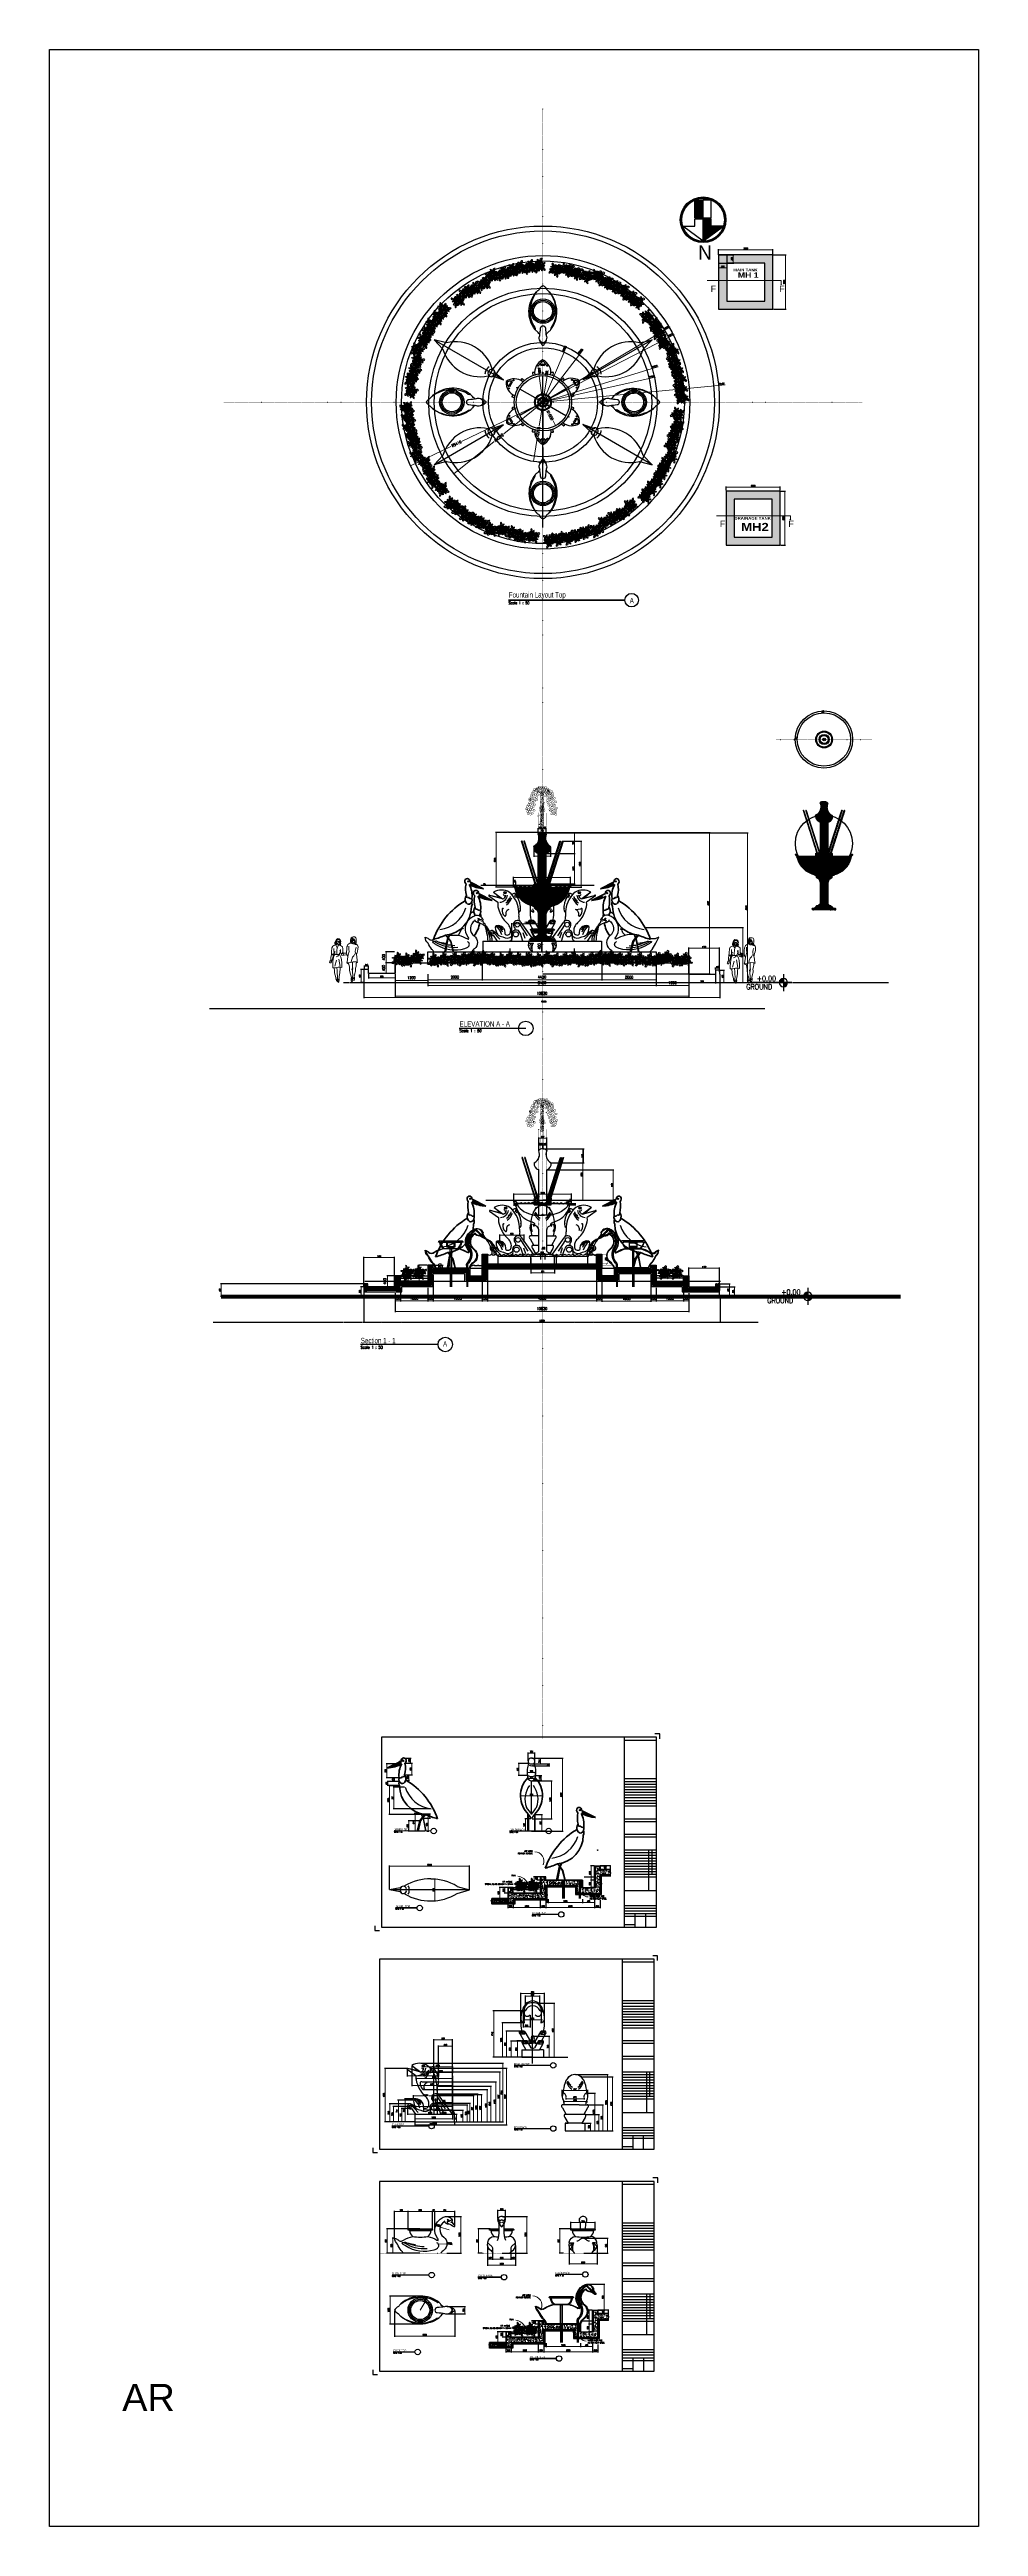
# Model space of a CAD drawing. Header units: millimetres. Extents: x -73920 to 111210, y -48963 to 87920.
# Drawn here: x 10010 to 44240, y -23040 to 68270 of the extents above; entities that cross this region are included whole.
import ezdxf
from ezdxf.enums import TextEntityAlignment as Align
from ezdxf.lldxf.tags import DXFTag

# ---------------------------------------------------------------- set-up
doc = ezdxf.new("R2010")
doc.units = ezdxf.units.MM
doc.header["$LTSCALE"] = 100
doc.header["$MEASUREMENT"] = 0
doc.linetypes.add('DOT2', pattern=[0.125, 0, -0.125])
doc.linetypes.add('HIDDEN', pattern=[0.375, 0.25, -0.125])
for name, color, linetype, lineweight in [('A-DIM', 76, 'Continuous', 0), ('Dim-Text', 4, 'Continuous', 15), ('EFECTOS', 151, 'Continuous', 20), ('HATCH', 8, 'Continuous', 9)]:
    doc.layers.add(name, color=color, linetype=linetype, lineweight=lineweight)
for name, color, linetype in [('A-HATCH', 251, 'Continuous'), ('A-STR', 4, 'Continuous'), ('DINDING', 20, 'Continuous'), ('KOP', 7, 'Continuous'), ('LANDSCAPE', 41, 'Continuous'), ('LS-Anno-Attr', 2, 'Continuous'), ('LS-Anno-Level', 4, 'Continuous'), ('PLANTA', 7, 'Continuous'), ('pohon', 3, 'Continuous'), ('POTONGAN', 5, 'Continuous'), ('PROFIL', 40, 'Continuous'), ('RAILING', 32, 'Continuous'), ('text', 5, 'Continuous'), ('water', 150, 'DOT2')]:
    doc.layers.add(name, color=color, linetype=linetype)
doc.styles.add('50', font='arial.ttf', dxfattribs={"height": 150})
doc.styles.add('ARIAL', font='')
doc.styles.add('DIM25', font='simplex.shx', dxfattribs={"width": 0.85, "height": 50})
doc.styles.add('DIM50', font='simplex.shx', dxfattribs={"width": 0.85, "height": 100})
doc.styles.add('GOTHICE', font='Gothice')
doc.styles.add('Light 1-250', font='simplex.shx', dxfattribs={"width": 0.75, "height": 0.5})
doc.styles.add('MH text', font='arial.ttf', dxfattribs={"height": 15})
doc.styles.add('W-100', font='SIMPLEX.SHX', dxfattribs={"width": 0.8, "height": 100})
doc.styles.get('ARIAL').set_extended_font_data('Arial Black')
tags = doc.linetypes.add('DASHDOT', pattern=[1, 0.5, -0.25, 0, -0.25]).pattern_tags.tags
tags[10:11] = [DXFTag(74, 4), DXFTag(75, 0), DXFTag(340, '0'), DXFTag(46, 1.0), DXFTag(50, 0.0), DXFTag(44, 0.0), DXFTag(45, 0.0)]
tags[8:9] = [DXFTag(74, 4), DXFTag(75, 0), DXFTag(340, '0'), DXFTag(46, 1.0), DXFTag(50, 0.0), DXFTag(44, 0.0), DXFTag(45, 0.0)]
tags[6:7] = [DXFTag(74, 4), DXFTag(75, 0), DXFTag(340, '0'), DXFTag(46, 1.0), DXFTag(50, 0.0), DXFTag(44, 0.0), DXFTag(45, 0.0)]
tags[4:5] = [DXFTag(74, 4), DXFTag(75, 0), DXFTag(340, '0'), DXFTag(46, 1.0), DXFTag(50, 0.0), DXFTag(44, 0.0), DXFTag(45, 0.0)]
tags = doc.linetypes.add('DASHED2', pattern=[0.375, 0.25, -0.125]).pattern_tags.tags
tags[6:7] = [DXFTag(74, 4), DXFTag(75, 0), DXFTag(340, '0'), DXFTag(46, 1.0), DXFTag(50, 0.0), DXFTag(44, 0.0), DXFTag(45, 0.0)]
tags[4:5] = [DXFTag(74, 4), DXFTag(75, 0), DXFTag(340, '0'), DXFTag(46, 1.0), DXFTag(50, 0.0), DXFTag(44, 0.0), DXFTag(45, 0.0)]
doc.dimstyles.new('DIM25', dxfattribs={"dimtxt": 500, "dimasz": 1, "dimexe": 25, "dimexo": 20, "dimgap": 25, "dimtad": 1, "dimdec": 0, "dimzin": 0, "dimdsep": 46, "dimtxsty": 'DIM25', "dimblk": 'Tick', "dimcen": 0.09, "dimdle": 25, "dimclrd": 256, "dimclre": 256, "dimclrt": 1, "dimadec": 0, "dimazin": 0, "dimtfac": 1, "dimtdec": 0, "dimtix": 1, "dimtmove": 2, "dimatfit": 3, "dimldrblk": 'Tick', "dimfxl": 1, "dimtolj": 1, "dimtzin": 0, "dimlwd": 5, "dimarcsym": 0})
doc.dimstyles.new('DIM50', dxfattribs={"dimtxt": 50, "dimasz": 2, "dimexe": 25, "dimexo": 20, "dimgap": 50, "dimtad": 1, "dimdec": 0, "dimzin": 0, "dimdsep": 46, "dimtxsty": 'DIM50', "dimblk": 'Tick', "dimcen": 0.09, "dimdle": 25, "dimclrd": 256, "dimclre": 256, "dimclrt": 1, "dimadec": 0, "dimazin": 0, "dimtfac": 1, "dimtdec": 0, "dimtix": 1, "dimtmove": 2, "dimatfit": 3, "dimldrblk": 'Tick', "dimfxl": 1, "dimtolj": 1, "dimtzin": 0, "dimlwd": 5, "dimarcsym": 0})
pattern_1 = [(45, (34625.786, -12298.253), (-17.67767, 17.67767), []), (45, (34643.464, -12298.253), (-17.67767, 17.67767), [12.5, -6.25])]
pattern_2 = [(45, (3256.68, -27661.986), (13.258252, 48.613591), [62.5, -12.5, 0, -12.5])]
pattern_3 = [(50, (3256.68, -27661.99), (143.45204, -12.55043), [15, -165]), (355, (3256.68, -27661.99), (-27.7503, 150.4384), [12, -132]), (100.4514, (3268.63, -27663.03), (115.7019, 137.8879), [12.74804, -140.2284]), (46.1842, (3256.68, -27621.99), (213.4482, -33.1038), [22.5, -247.5]), (96.6356, (3274.47, -27624.75), (186.9325, 194.8236), [19.122, -210.3426]), (351.1842, (3256.68, -27621.99), (186.9324, 194.8237), [18, -198]), (21, (3276.68, -27631.99), (119.3814, -80.5238), [15, -165]), (326, (3276.68, -27631.99), (48.6631, 145.03), [12, -132]), (71.4514, (3286.63, -27638.7), (168.0445, 64.5061), [12.74804, -140.2284]), (37.5, (3256.68, -27661.986), (2.43197, 66.57877), [0, -130.4, 0, -134, 0, -132.5]), (7.5, (3256.68, -27661.99), (52.6139, 78.88234), [0, -76.4, 0, -127.4, 0, -50.5]), (327.5, (3212.08, -27661.986), (106.76449, -4.51097), [0, -50, 0, -156, 0, -207]), (317.5, (3192.08, -27661.99), (116.63723, 20.021), [0, -65, 0, -103.6, 0, -147])]
pattern_4 = [(45, (3331.93, -11291.416), (13.258252, 48.613591), [62.5, -12.5, 0, -12.5])]
pattern_5 = [(50, (3331.93, -11291.42), (143.45204, -12.55043), [15, -165]), (355, (3331.93, -11291.42), (-27.7503, 150.4384), [12, -132]), (100.4514, (3343.88, -11292.46), (115.7019, 137.8879), [12.74804, -140.2284]), (46.1842, (3331.93, -11251.42), (213.4482, -33.1038), [22.5, -247.5]), (96.6356, (3349.72, -11254.18), (186.9325, 194.8236), [19.122, -210.3426]), (351.1842, (3331.93, -11251.42), (186.9324, 194.8237), [18, -198]), (21, (3351.93, -11261.42), (119.3814, -80.5238), [15, -165]), (326, (3351.93, -11261.42), (48.6631, 145.03), [12, -132]), (71.4514, (3361.88, -11268.13), (168.0445, 64.5061), [12.74804, -140.2284]), (37.5, (3331.93, -11291.416), (2.43197, 66.57877), [0, -130.4, 0, -134, 0, -132.5]), (7.5, (3331.93, -11291.416), (52.6139, 78.88234), [0, -76.4, 0, -127.4, 0, -50.5]), (327.5, (3287.33, -11291.416), (106.76449, -4.51097), [0, -50, 0, -156, 0, -207]), (317.5, (3267.33, -11291.42), (116.63723, 20.021), [0, -65, 0, -103.6, 0, -147])]

msp = doc.modelspace()

# ---------------------------------------------------------------- texts
at = {"layer": 'Dim-Text', "char_height": 235.2, "width": 214623.8833199999, "attachment_point": 1, "style": 'MH text'}
for insert in [(34370, 59570.83319213), (36897.79631226, 59570.83319213), (34710, 50900.83319213), (37237.79631226, 50900.83319213)]:
    msp.add_mtext('F', dxfattribs=dict(at, insert=insert))
at = {"layer": 'text', "color": 7, "style": 'DIM25', "width": 0.85}
for s, p in [('ART WORK', (27811.97218767, 1826.25621815)), ('Plant', (27187.47822966, 936.45854917)), ('FEATHER TEXTURE', (27811.97218767, 1740.54193244)), ('SPECIAL GLASS CEMENT T. 50 MM', (27086.40292245, 618.18569209)), ('F.F MARBLE ', (27086.40292245, 703.89997781)), ('FEATHER TEXTURE', (27736.7220274, -14630.02818636)), ('ART WORK', (27736.7220274, -14544.31390064)), ('Plant', (27112.22806938, -15434.11156962)), ('SPECIAL GLASS CEMENT T. 50 MM', (27011.15276217, -15752.3844267)), ('F.F MARBLE ', (27011.15276217, -15666.67014099))]:
    msp.add_text(s, height=50, dxfattribs=at).set_placement(p, align=Align.RIGHT)
at = {"layer": 'text', "style": 'DIM25', "width": 0.85}
for s, p in [('WATER INLET PIPE', (30456.77694679, 163.85333149)), ('AS PER ME/P SPEC.', (30542.82566633, 78.13904578)), ('WATER INLET PIPE', (30381.52678652, -16206.7167873)), ('AS PER ME/P SPEC.', (30467.57550605, -16292.43107302))]:
    msp.add_text(s, height=50, dxfattribs=at).set_placement(p, align=Align.RIGHT)
at = {"layer": 'text', "color": 4, "attachment_point": 7, "style": 'W-100'}
for s, insert, char_height in [('{\\Fromans|c0;Scale 1 : 50}', (26927.04107315, 47821.17611673), 100.0000137227), ('{\\fArial Narrow|b0|i0|c0|p34;Fountain Layout Top}', (26933.49186279, 48008.23968628), 200.0000274453), ('{\\fArial Narrow|b0|i0|c0|p34;A}', (31388.21701008, 47855.34296555), 200.0000274453), ('{\\Fromans|c0;Scale 1 : 50}', (25111.11970412, 32045.13790562), 107.1320147014), ('{\\fArial Narrow|b0|i0|c0|p34;ELEVATION A - A}', (25118.03056407, 32245.54284895), 200.0000274453), ('{\\Fromans|c0;Scale 1 : 50}', (21470.5939852, 20374.23379198), 107.1320147014), ('{\\fArial Narrow|b0|i0|c0|p34;Section 1 - 1}', (21477.50484516, 20574.6387353), 200.0000274453), ('{\\fArial Narrow|b0|i0|c0|p34;A}', (24509.9118008, 20450.90089455), 200.0000274453), ('{\\fArial Narrow|b0|i0|c0|p34;JABIRU SIDE}', (22711.40412521, 2613.85369375), 80.349011026), ('{\\Fromans|c0;SCALE 1 :25}', (22708.81255273, 2538.70184), 40.174505513), ('{\\fArial Narrow|b0|i0|c0|p34;JABIRUBACK }', (26954.58896633, 2598.8092093), 80.349011026), ('{\\Fromans|c0;SCALE 1 :25}', (26967.68747169, 2535.54643839), 40.174505513), ('{\\fArial Narrow|b0|i0|c0|p34;JABIRU TOP}', (22757.39715864, -223.96941763), 80.349011026), ('{\\Fromans|c0;SCALE 1 :25}', (22754.80558616, -299.12127138), 40.174505513), ('{\\Fromans|c0;SCALE 1 :25}', (27791.73296876, -537.99748429), 40.174505513), ('{\\fArial Narrow|b0|i0|c0|p34;DETAIL Y-Y}', (27794.32454124, -462.84563055), 80.349011026), ('{\\fArial Narrow|b0|i0|c0|p34;FISH  FRONT}', (27121.69359611, -6039.3556273), 80.349011026), ('{\\Fromans|c0;SCALE 1 :25}', (27134.79210148, -6102.61839821), 40.174505513), ('{\\fArial Narrow|b0|i0|c0|p34;FISH SIDE}', (22633.44389281, -8266.04349621), 80.349011026), ('{\\Fromans|c0;SCALE 1 :25}', (22630.85232033, -8341.19534996), 40.174505513), ('{\\fArial Narrow|b0|i0|c0|p34;FISH BACK }', (27121.69359611, -8369.95817283), 80.349011026), ('{\\Fromans|c0;SCALE 1 :25}', (27134.79210148, -8433.22094374), 40.174505513), ('{\\fArial Narrow|b0|i0|c0|p34;DUCK SIDE}', (22636.15396494, -13756.71642504), 80.349011026), ('{\\fArial Narrow|b0|i0|c0|p34;DUCK BACK }', (28655.18735343, -13735.59858088), 80.349011026), ('{\\Fromans|c0;SCALE 1 :25}', (22633.56239245, -13831.86827879), 40.174505513), ('{\\Fromans|c0;SCALE 1 :25}', (25799.89703154, -13911.2954725), 40.174505513), ('{\\fArial Narrow|b0|i0|c0|p34;DUCK FRONT}', (25802.48860402, -13836.14361875), 80.349011026), ('{\\Fromans|c0;SCALE 1 :25}', (28652.59578094, -13810.75043463), 40.174505513), ('{\\Fromans|c0;SCALE 1 :25}', (22679.55542588, -16669.69139018), 40.174505513), ('{\\fArial Narrow|b0|i0|c0|p34;DUCK TOP}', (22682.14699837, -16594.53953643), 80.349011026), ('{\\Fromans|c0;SCALE 1 :25}', (27716.48280848, -16908.56760309), 40.174505513), ('{\\fArial Narrow|b0|i0|c0|p34;DETAIL X - X}', (27719.07438097, -16833.41574934), 80.349011026)]:
    msp.add_mtext(s, dxfattribs=dict(at, insert=insert, char_height=char_height))
at = {"layer": 'water', "color": 4, "linetype": 'ByBlock', "lineweight": 25, "attachment_point": 1, "style": 'ARIAL'}
for s, insert, char_height in [('MAIN TANK', (35204.78868198, 60195), 100), ('MH 1', (35374.78868198, 60055), 200)]:
    msp.add_mtext_dynamic_manual_height_columns(s, width=1400, gutter_width=250, heights=[0], dxfattribs=dict(at, insert=insert, char_height=char_height))
at = {"layer": 'water', "color": 6, "linetype": 'ByBlock', "lineweight": 25, "attachment_point": 1, "style": 'ARIAL'}
for s, insert, char_height in [('DRAINAGE TANK', (35248.81977674, 51040.34370597), 100), ('MH2', (35498.81977674, 50820.34370597), 300)]:
    msp.add_mtext_dynamic_manual_height_columns(s, width=1400, gutter_width=250, heights=[0], dxfattribs=dict(at, insert=insert, char_height=char_height))
at = {"layer": 'water', "color": 0, "linetype": 'ByBlock', "lineweight": 25, "insert": (12685.65296564, -17784.75828055), "char_height": 1000, "attachment_point": 1, "style": '50'}
msp.add_mtext_dynamic_manual_height_columns('AR', width=600, gutter_width=250, heights=[0], dxfattribs=at)

# ---------------------------------------------------------------- blocks, each defined once
blk = doc.blocks.new('Tick')
at = {"const_width": 4}
blk.add_lwpolyline([(-7, -7), (7, 7)], dxfattribs=at)
blk = doc.blocks.new('*D8')
at = {"layer": 'A-DIM', "lineweight": 5, "transparency": 16777216}
for p, q in [((28215, 55276), (25218, 53837)), ((23317, 52925), (24796, 53635))]:
    blk.add_line(p, q, dxfattribs=at)
at = {"layer": 'DEFPOINTS', "color": 0, "lineweight": 25, "transparency": 16777216}
for p in [(28192, 55265), (23315, 52924)]:
    blk.add_point(p, dxfattribs=at)
at = {"layer": 'A-DIM', "lineweight": 5, "transparency": 16777216, "xscale": 2, "yscale": 2, "zscale": 2, "rotation": 205.6443982016792}
blk.add_blockref('Tick', (23315, 52924), dxfattribs=at)
at = {"layer": 'A-DIM', "color": 1, "transparency": 16777216, "insert": (25007, 53736), "char_height": 100, "attachment_point": 5, "rotation": 25.6444, "style": 'DIM50'}
blk.add_mtext('\\A1;R5410', dxfattribs=at)
blk = doc.blocks.new('*D9')
at = {"layer": 'A-DIM', "lineweight": 5, "transparency": 16777216}
for p, q in [((28212, 55281), (26754, 54109)), ((24912, 52629), (26389, 53815))]:
    blk.add_line(p, q, dxfattribs=at)
at = {"layer": 'DEFPOINTS', "color": 0, "lineweight": 25, "transparency": 16777216}
for p in [(28192, 55265), (24911, 52628)]:
    blk.add_point(p, dxfattribs=at)
at = {"layer": 'A-DIM', "lineweight": 5, "transparency": 16777216, "xscale": 2, "yscale": 2, "zscale": 2, "rotation": 218.7909745204203}
blk.add_blockref('Tick', (24911, 52628), dxfattribs=at)
at = {"layer": 'A-DIM', "color": 1, "transparency": 16777216, "insert": (26571, 53962), "char_height": 100, "attachment_point": 5, "rotation": 38.79097, "style": 'DIM50'}
blk.add_mtext('\\A1;R4210', dxfattribs=at)
blk = doc.blocks.new('*D10')
at = {"layer": 'A-DIM', "lineweight": 5, "transparency": 16777216}
for p, q in [((28196, 55290), (28051, 54392)), ((27839, 53085), (27976, 53930))]:
    blk.add_line(p, q, dxfattribs=at)
at = {"layer": 'DEFPOINTS', "color": 0, "lineweight": 25, "transparency": 16777216}
for p in [(28192, 55265), (27838, 53083)]:
    blk.add_point(p, dxfattribs=at)
at = {"layer": 'A-DIM', "lineweight": 5, "transparency": 16777216, "xscale": 2, "yscale": 2, "zscale": 2, "rotation": 260.7859781665856}
blk.add_blockref('Tick', (27838, 53083), dxfattribs=at)
at = {"layer": 'A-DIM', "color": 1, "transparency": 16777216, "insert": (28013, 54161), "char_height": 100, "attachment_point": 5, "rotation": 80.78598, "style": 'DIM50'}
blk.add_mtext('\\A1;R2210', dxfattribs=at)
blk = doc.blocks.new('*D11')
at = {"layer": 'A-DIM', "lineweight": 5, "transparency": 16777216}
for p, q in [((28180, 55287), (28340, 54994)), ((28669, 54389), (28564, 54583))]:
    blk.add_line(p, q, dxfattribs=at)
at = {"layer": 'DEFPOINTS', "color": 0, "lineweight": 25, "transparency": 16777216}
for p in [(28192, 55265), (28670, 54387)]:
    blk.add_point(p, dxfattribs=at)
at = {"layer": 'A-DIM', "lineweight": 5, "transparency": 16777216, "xscale": 2, "yscale": 2, "zscale": 2, "rotation": 298.5544709218597}
blk.add_blockref('Tick', (28670, 54387), dxfattribs=at)
at = {"layer": 'A-DIM', "color": 1, "transparency": 16777216, "insert": (28452, 54788), "char_height": 100, "attachment_point": 5, "rotation": 298.55447, "style": 'DIM50'}
blk.add_mtext('\\A1;R1000', dxfattribs=at)
blk = doc.blocks.new('*D12')
at = {"layer": 'A-DIM', "lineweight": -2, "transparency": 16777216}
for p, q in [((22726, 34607), (22394, 34607)), ((22726, 34207), (22394, 34207))]:
    blk.add_line(p, q, dxfattribs=at)
at = {"layer": 'A-DIM', "lineweight": 5, "transparency": 16777216}
blk.add_line((22419, 34209), (22419, 34605), dxfattribs=at)
at = {"layer": 'DEFPOINTS', "color": 0, "transparency": 16777216}
for p in [(22419, 34607), (22746, 34607), (22746, 34207)]:
    blk.add_point(p, dxfattribs=at)
at = {"layer": 'A-DIM', "lineweight": 5, "transparency": 16777216, "xscale": 2, "yscale": 2, "zscale": 2}
for p, rotation in [((22419, 34607), 90), ((22419, 34207), 270)]:
    blk.add_blockref('Tick', p, dxfattribs=dict(at, rotation=rotation))
at = {"layer": 'A-DIM', "color": 1, "transparency": 16777216, "insert": (22319, 34407), "char_height": 100, "attachment_point": 5, "rotation": 90, "style": 'DIM50'}
blk.add_mtext('\\A1;400', dxfattribs=at)
blk = doc.blocks.new('*D13')
at = {"layer": 'A-DIM', "lineweight": 5, "transparency": 16777216}
blk.add_line((28156, 35009), (28156, 35405), dxfattribs=at)
at = {"layer": 'A-DIM', "lineweight": -2, "transparency": 16777216}
for p, q in [((28176, 35407), (28181, 35407)), ((28176, 35007), (28181, 35007))]:
    blk.add_line(p, q, dxfattribs=at)
at = {"layer": 'DEFPOINTS', "color": 0, "transparency": 16777216}
for p in [(28156, 35407), (28156, 35407), (28156, 35007)]:
    blk.add_point(p, dxfattribs=at)
at = {"layer": 'A-DIM', "lineweight": 5, "transparency": 16777216, "xscale": 2, "yscale": 2, "zscale": 2}
for p, rotation in [((28156, 35407), 90), ((28156, 35007), 270)]:
    blk.add_blockref('Tick', p, dxfattribs=dict(at, rotation=rotation))
at = {"layer": 'A-DIM', "color": 1, "transparency": 16777216, "insert": (28056, 35207), "char_height": 100, "attachment_point": 5, "rotation": 90, "style": 'DIM50'}
blk.add_mtext('\\A1;400', dxfattribs=at)
blk = doc.blocks.new('*D14')
at = {"layer": 'A-DIM', "lineweight": -2, "transparency": 16777216}
for p, q in [((22746, 34187), (22746, 33352)), ((33567, 34187), (33567, 33352))]:
    blk.add_line(p, q, dxfattribs=at)
at = {"layer": 'A-DIM', "lineweight": 5, "transparency": 16777216}
blk.add_line((22748, 33377), (33565, 33377), dxfattribs=at)
at = {"layer": 'DEFPOINTS', "color": 0, "transparency": 16777216}
for p in [(22746, 34207), (33567, 34207), (33567, 33377)]:
    blk.add_point(p, dxfattribs=at)
at = {"layer": 'A-DIM', "lineweight": 5, "transparency": 16777216, "xscale": 2, "yscale": 2, "zscale": 2, "rotation": 180}
blk.add_blockref('Tick', (22746, 33377), dxfattribs=at)
at = {"layer": 'A-DIM', "lineweight": 5, "transparency": 16777216, "xscale": 2, "yscale": 2, "zscale": 2}
blk.add_blockref('Tick', (33567, 33377), dxfattribs=at)
at = {"layer": 'A-DIM', "color": 1, "transparency": 16777216, "insert": (28156, 33477), "char_height": 100, "attachment_point": 5, "style": 'DIM50'}
blk.add_mtext('\\A1;10820', dxfattribs=at)
blk = doc.blocks.new('*D15')
at = {"layer": 'A-DIM', "lineweight": -2, "transparency": 16777216}
for p, q in [((22746, 34187), (22746, 33926)), ((23946, 34187), (23946, 33926))]:
    blk.add_line(p, q, dxfattribs=at)
at = {"layer": 'A-DIM', "lineweight": 5, "transparency": 16777216}
blk.add_line((22748, 33951), (23944, 33951), dxfattribs=at)
at = {"layer": 'DEFPOINTS', "color": 0, "lineweight": 25, "transparency": 16777216}
for p in [(22746, 34207), (23946, 34207), (23946, 33951)]:
    blk.add_point(p, dxfattribs=at)
at = {"layer": 'A-DIM', "lineweight": 5, "transparency": 16777216, "xscale": 2, "yscale": 2, "zscale": 2, "rotation": 180}
blk.add_blockref('Tick', (22746, 33951), dxfattribs=at)
at = {"layer": 'A-DIM', "lineweight": 5, "transparency": 16777216, "xscale": 2, "yscale": 2, "zscale": 2}
blk.add_blockref('Tick', (23946, 33951), dxfattribs=at)
at = {"layer": 'A-DIM', "color": 1, "transparency": 16777216, "insert": (23346, 34051), "char_height": 100, "attachment_point": 5, "style": 'DIM50'}
blk.add_mtext('\\A1;1200', dxfattribs=at)
blk = doc.blocks.new('*D16')
at = {"layer": 'A-DIM', "lineweight": -2, "transparency": 16777216}
for p, q in [((23946, 34146), (23946, 33745)), ((32367, 34587), (32367, 33745))]:
    blk.add_line(p, q, dxfattribs=at)
at = {"layer": 'A-DIM', "lineweight": 5, "transparency": 16777216}
blk.add_line((23948, 33770), (32365, 33770), dxfattribs=at)
at = {"layer": 'DEFPOINTS', "color": 0, "transparency": 16777216}
for p in [(23946, 34166), (32367, 34607), (32367, 33770)]:
    blk.add_point(p, dxfattribs=at)
at = {"layer": 'A-DIM', "lineweight": 5, "transparency": 16777216, "xscale": 2, "yscale": 2, "zscale": 2, "rotation": 180}
blk.add_blockref('Tick', (23946, 33770), dxfattribs=at)
at = {"layer": 'A-DIM', "lineweight": 5, "transparency": 16777216, "xscale": 2, "yscale": 2, "zscale": 2}
blk.add_blockref('Tick', (32367, 33770), dxfattribs=at)
at = {"layer": 'A-DIM', "color": 1, "transparency": 16777216, "insert": (28156, 33870), "char_height": 100, "attachment_point": 5, "style": 'DIM50'}
blk.add_mtext('\\A1;8420', dxfattribs=at)
blk = doc.blocks.new('*D17')
at = {"layer": 'A-DIM', "lineweight": -2, "transparency": 16777216}
for p, q in [((32367, 34587), (32367, 33745)), ((33567, 34187), (33567, 33745))]:
    blk.add_line(p, q, dxfattribs=at)
at = {"layer": 'A-DIM', "lineweight": 5, "transparency": 16777216}
blk.add_line((32369, 33770), (33565, 33770), dxfattribs=at)
at = {"layer": 'DEFPOINTS', "color": 0, "transparency": 16777216}
for p in [(32367, 34607), (33567, 34207), (33567, 33770)]:
    blk.add_point(p, dxfattribs=at)
at = {"layer": 'A-DIM', "lineweight": 5, "transparency": 16777216, "xscale": 2, "yscale": 2, "zscale": 2, "rotation": 180}
blk.add_blockref('Tick', (32367, 33770), dxfattribs=at)
at = {"layer": 'A-DIM', "lineweight": 5, "transparency": 16777216, "xscale": 2, "yscale": 2, "zscale": 2}
blk.add_blockref('Tick', (33567, 33770), dxfattribs=at)
at = {"layer": 'A-DIM', "color": 1, "transparency": 16777216, "insert": (32967, 33870), "char_height": 100, "attachment_point": 5, "style": 'DIM50'}
blk.add_mtext('\\A1;1200', dxfattribs=at)
blk = doc.blocks.new('*D18')
at = {"layer": 'A-DIM', "lineweight": -2, "transparency": 16777216}
for p, q in [((25946, 34987), (25946, 33953)), ((30367, 34987), (30367, 33953))]:
    blk.add_line(p, q, dxfattribs=at)
at = {"layer": 'A-DIM', "lineweight": 5, "transparency": 16777216}
blk.add_line((25948, 33978), (30365, 33978), dxfattribs=at)
at = {"layer": 'DEFPOINTS', "color": 0, "transparency": 16777216}
for p in [(25946, 35007), (30367, 35007), (30367, 33978)]:
    blk.add_point(p, dxfattribs=at)
at = {"layer": 'A-DIM', "lineweight": 5, "transparency": 16777216, "xscale": 2, "yscale": 2, "zscale": 2, "rotation": 180}
blk.add_blockref('Tick', (25946, 33978), dxfattribs=at)
at = {"layer": 'A-DIM', "lineweight": 5, "transparency": 16777216, "xscale": 2, "yscale": 2, "zscale": 2}
blk.add_blockref('Tick', (30367, 33978), dxfattribs=at)
at = {"layer": 'A-DIM', "color": 1, "transparency": 16777216, "insert": (28156, 34078), "char_height": 100, "attachment_point": 5, "style": 'DIM50'}
blk.add_mtext('\\A1;4420', dxfattribs=at)
blk = doc.blocks.new('*D19')
at = {"layer": 'A-DIM', "lineweight": -2, "transparency": 16777216}
for p, q in [((25946, 34987), (25946, 33951)), ((23946, 34187), (23946, 33951))]:
    blk.add_line(p, q, dxfattribs=at)
at = {"layer": 'A-DIM', "lineweight": 5, "transparency": 16777216}
blk.add_line((25944, 33976), (23948, 33976), dxfattribs=at)
at = {"layer": 'DEFPOINTS', "color": 0, "transparency": 16777216}
for p in [(25946, 35007), (23946, 34207), (23946, 33976)]:
    blk.add_point(p, dxfattribs=at)
at = {"layer": 'A-DIM', "lineweight": 5, "transparency": 16777216, "xscale": 2, "yscale": 2, "zscale": 2, "rotation": 180}
blk.add_blockref('Tick', (23946, 33976), dxfattribs=at)
at = {"layer": 'A-DIM', "lineweight": 5, "transparency": 16777216, "xscale": 2, "yscale": 2, "zscale": 2}
blk.add_blockref('Tick', (25946, 33976), dxfattribs=at)
at = {"layer": 'A-DIM', "color": 1, "transparency": 16777216, "insert": (24946, 34076), "char_height": 100, "attachment_point": 5, "style": 'DIM50'}
blk.add_mtext('\\A1;2000', dxfattribs=at)
blk = doc.blocks.new('*D20')
at = {"layer": 'A-DIM', "lineweight": -2, "transparency": 16777216}
for p, q in [((30367, 34587), (30367, 33948)), ((32367, 34587), (32367, 33948))]:
    blk.add_line(p, q, dxfattribs=at)
at = {"layer": 'A-DIM', "lineweight": 5, "transparency": 16777216}
blk.add_line((30369, 33973), (32365, 33973), dxfattribs=at)
at = {"layer": 'DEFPOINTS', "color": 0, "transparency": 16777216}
for p in [(30367, 34607), (32367, 34607), (32367, 33973)]:
    blk.add_point(p, dxfattribs=at)
at = {"layer": 'A-DIM', "lineweight": 5, "transparency": 16777216, "xscale": 2, "yscale": 2, "zscale": 2, "rotation": 180}
blk.add_blockref('Tick', (30367, 33973), dxfattribs=at)
at = {"layer": 'A-DIM', "lineweight": 5, "transparency": 16777216, "xscale": 2, "yscale": 2, "zscale": 2}
blk.add_blockref('Tick', (32367, 33973), dxfattribs=at)
at = {"layer": 'A-DIM', "color": 1, "transparency": 16777216, "insert": (31367, 34073), "char_height": 100, "attachment_point": 5, "style": 'DIM50'}
blk.add_mtext('\\A1;2000', dxfattribs=at)
blk = doc.blocks.new('*D21')
at = {"layer": 'A-DIM', "lineweight": -2, "transparency": 16777216}
for p, q in [((22726, 23061), (22440, 23061)), ((22726, 22661), (22440, 22661))]:
    blk.add_line(p, q, dxfattribs=at)
at = {"layer": 'A-DIM', "lineweight": 5, "transparency": 16777216}
blk.add_line((22465, 22663), (22465, 23059), dxfattribs=at)
at = {"layer": 'DEFPOINTS', "color": 0, "transparency": 16777216}
for p in [(22465, 23061), (22746, 23061), (22746, 22661)]:
    blk.add_point(p, dxfattribs=at)
at = {"layer": 'A-DIM', "lineweight": 5, "transparency": 16777216, "xscale": 2, "yscale": 2, "zscale": 2}
for p, rotation in [((22465, 23061), 90), ((22465, 22661), 270)]:
    blk.add_blockref('Tick', p, dxfattribs=dict(at, rotation=rotation))
at = {"layer": 'A-DIM', "color": 1, "transparency": 16777216, "insert": (22365, 22861), "char_height": 100, "attachment_point": 5, "rotation": 90, "style": 'DIM50'}
blk.add_mtext('\\A1;400', dxfattribs=at)
blk = doc.blocks.new('*D22')
at = {"layer": 'A-DIM', "lineweight": -2, "transparency": 16777216}
for p, q in [((22966, 23061), (23255, 23061)), ((22966, 22861), (23255, 22861))]:
    blk.add_line(p, q, dxfattribs=at)
at = {"layer": 'A-DIM', "lineweight": 5, "transparency": 16777216}
for p, q in [((23230, 23063), (23230, 23065)), ((23230, 22861), (23230, 23061)), ((23230, 22859), (23230, 22857))]:
    blk.add_line(p, q, dxfattribs=at)
at = {"layer": 'DEFPOINTS', "color": 0, "transparency": 16777216}
for p in [(22946, 23061), (22946, 22861), (23230, 23061)]:
    blk.add_point(p, dxfattribs=at)
at = {"layer": 'A-DIM', "lineweight": 5, "transparency": 16777216, "xscale": 2, "yscale": 2, "zscale": 2}
for p, rotation in [((23230, 23061), 270), ((23230, 22861), 90)]:
    blk.add_blockref('Tick', p, dxfattribs=dict(at, rotation=rotation))
at = {"layer": 'A-DIM', "color": 1, "transparency": 16777216, "insert": (23130, 22961), "char_height": 100, "attachment_point": 5, "rotation": 90, "style": 'DIM50'}
blk.add_mtext('\\A1;200', dxfattribs=at)
blk = doc.blocks.new('*D23')
at = {"layer": 'A-DIM', "lineweight": -2, "transparency": 16777216}
for p, q in [((23926, 23461), (23600, 23461)), ((23926, 22861), (23600, 22861))]:
    blk.add_line(p, q, dxfattribs=at)
at = {"layer": 'A-DIM', "lineweight": 5, "transparency": 16777216}
blk.add_line((23625, 22863), (23625, 23459), dxfattribs=at)
at = {"layer": 'DEFPOINTS', "color": 0, "transparency": 16777216}
for p in [(23625, 23461), (23946, 23461), (23946, 22861)]:
    blk.add_point(p, dxfattribs=at)
at = {"layer": 'A-DIM', "lineweight": 5, "transparency": 16777216, "xscale": 2, "yscale": 2, "zscale": 2}
for p, rotation in [((23625, 23461), 90), ((23625, 22861), 270)]:
    blk.add_blockref('Tick', p, dxfattribs=dict(at, rotation=rotation))
at = {"layer": 'A-DIM', "color": 1, "transparency": 16777216, "insert": (23525, 23161), "char_height": 100, "attachment_point": 5, "rotation": 90, "style": 'DIM50'}
blk.add_mtext('\\A1;600', dxfattribs=at)
blk = doc.blocks.new('*D24')
at = {"layer": 'A-DIM', "lineweight": -2, "transparency": 16777216}
for p, q in [((24166, 23461), (24519, 23461)), ((24166, 23341), (24519, 23341))]:
    blk.add_line(p, q, dxfattribs=at)
at = {"layer": 'A-DIM', "lineweight": 5, "transparency": 16777216}
for p, q in [((24494, 23463), (24494, 23465)), ((24494, 23461), (24494, 23341)), ((24494, 23339), (24494, 23337))]:
    blk.add_line(p, q, dxfattribs=at)
at = {"layer": 'DEFPOINTS', "color": 0, "transparency": 16777216}
for p in [(24146, 23461), (24146, 23341), (24494, 23341)]:
    blk.add_point(p, dxfattribs=at)
at = {"layer": 'A-DIM', "lineweight": 5, "transparency": 16777216, "xscale": 2, "yscale": 2, "zscale": 2}
for p, rotation in [((24494, 23461), 270), ((24494, 23341), 90)]:
    blk.add_blockref('Tick', p, dxfattribs=dict(at, rotation=rotation))
at = {"layer": 'A-DIM', "color": 1, "transparency": 16777216, "insert": (24394, 23401), "char_height": 100, "attachment_point": 5, "rotation": 90, "style": 'DIM50'}
blk.add_mtext('\\A1;120', dxfattribs=at)
blk = doc.blocks.new('*D25')
at = {"layer": 'A-DIM', "lineweight": 5, "transparency": 16777216}
for p, q in [((22744, 22140), (22742, 22140)), ((22746, 22140), (22946, 22140)), ((22948, 22140), (22950, 22140))]:
    blk.add_line(p, q, dxfattribs=at)
at = {"layer": 'A-DIM', "lineweight": -2, "transparency": 16777216}
for p, q in [((22746, 22426), (22746, 22115)), ((22946, 22626), (22946, 22115))]:
    blk.add_line(p, q, dxfattribs=at)
at = {"layer": 'DEFPOINTS', "color": 0, "transparency": 16777216}
for p in [(22746, 22446), (22946, 22646), (22946, 22140)]:
    blk.add_point(p, dxfattribs=at)
at = {"layer": 'A-DIM', "lineweight": 5, "transparency": 16777216, "xscale": 2, "yscale": 2, "zscale": 2}
blk.add_blockref('Tick', (22746, 22140), dxfattribs=at)
at = {"layer": 'A-DIM', "lineweight": 5, "transparency": 16777216, "xscale": 2, "yscale": 2, "zscale": 2, "rotation": 180}
blk.add_blockref('Tick', (22946, 22140), dxfattribs=at)
at = {"layer": 'A-DIM', "color": 1, "transparency": 16777216, "insert": (22846, 22240), "char_height": 100, "attachment_point": 5, "style": 'DIM50'}
blk.add_mtext('\\A1;200', dxfattribs=at)
blk = doc.blocks.new('*D26')
at = {"layer": 'A-DIM', "lineweight": -2, "transparency": 16777216}
for p, q in [((22946, 22626), (22946, 22115)), ((23946, 22626), (23946, 22115))]:
    blk.add_line(p, q, dxfattribs=at)
at = {"layer": 'A-DIM', "lineweight": 5, "transparency": 16777216}
blk.add_line((22948, 22140), (23944, 22140), dxfattribs=at)
at = {"layer": 'DEFPOINTS', "color": 0, "transparency": 16777216}
for p in [(22946, 22646), (23946, 22646), (23946, 22140)]:
    blk.add_point(p, dxfattribs=at)
at = {"layer": 'A-DIM', "lineweight": 5, "transparency": 16777216, "xscale": 2, "yscale": 2, "zscale": 2, "rotation": 180}
blk.add_blockref('Tick', (22946, 22140), dxfattribs=at)
at = {"layer": 'A-DIM', "lineweight": 5, "transparency": 16777216, "xscale": 2, "yscale": 2, "zscale": 2}
blk.add_blockref('Tick', (23946, 22140), dxfattribs=at)
at = {"layer": 'A-DIM', "color": 1, "transparency": 16777216, "insert": (23446, 22240), "char_height": 100, "attachment_point": 5, "style": 'DIM50'}
blk.add_mtext('\\A1;1000', dxfattribs=at)
blk = doc.blocks.new('*D27')
at = {"layer": 'A-DIM', "lineweight": -2, "transparency": 16777216}
for p, q in [((24146, 23106), (24146, 22115)), ((23946, 22626), (23946, 22115))]:
    blk.add_line(p, q, dxfattribs=at)
at = {"layer": 'A-DIM', "lineweight": 5, "transparency": 16777216}
for p, q in [((23944, 22140), (23942, 22140)), ((23946, 22140), (24146, 22140)), ((24148, 22140), (24150, 22140))]:
    blk.add_line(p, q, dxfattribs=at)
at = {"layer": 'DEFPOINTS', "color": 0, "transparency": 16777216}
for p in [(24146, 23126), (23946, 22646), (24146, 22140)]:
    blk.add_point(p, dxfattribs=at)
at = {"layer": 'A-DIM', "lineweight": 5, "transparency": 16777216, "xscale": 2, "yscale": 2, "zscale": 2}
blk.add_blockref('Tick', (23946, 22140), dxfattribs=at)
at = {"layer": 'A-DIM', "lineweight": 5, "transparency": 16777216, "xscale": 2, "yscale": 2, "zscale": 2, "rotation": 180}
blk.add_blockref('Tick', (24146, 22140), dxfattribs=at)
at = {"layer": 'A-DIM', "color": 1, "transparency": 16777216, "insert": (24046, 22240), "char_height": 100, "attachment_point": 5, "style": 'DIM50'}
blk.add_mtext('\\A1;200', dxfattribs=at)
blk = doc.blocks.new('*D28')
at = {"layer": 'A-DIM', "lineweight": -2, "transparency": 16777216}
for p, q in [((24146, 23106), (24146, 22115)), ((25946, 23106), (25946, 22115))]:
    blk.add_line(p, q, dxfattribs=at)
at = {"layer": 'A-DIM', "lineweight": 5, "transparency": 16777216}
blk.add_line((24148, 22140), (25944, 22140), dxfattribs=at)
at = {"layer": 'DEFPOINTS', "color": 0, "transparency": 16777216}
for p in [(24146, 23126), (25946, 23126), (25946, 22140)]:
    blk.add_point(p, dxfattribs=at)
at = {"layer": 'A-DIM', "lineweight": 5, "transparency": 16777216, "xscale": 2, "yscale": 2, "zscale": 2, "rotation": 180}
blk.add_blockref('Tick', (24146, 22140), dxfattribs=at)
at = {"layer": 'A-DIM', "lineweight": 5, "transparency": 16777216, "xscale": 2, "yscale": 2, "zscale": 2}
blk.add_blockref('Tick', (25946, 22140), dxfattribs=at)
at = {"layer": 'A-DIM', "color": 1, "transparency": 16777216, "insert": (25046, 22240), "char_height": 100, "attachment_point": 5, "style": 'DIM50'}
blk.add_mtext('\\A1;1800', dxfattribs=at)
blk = doc.blocks.new('*D29')
at = {"layer": 'A-DIM', "lineweight": -2, "transparency": 16777216}
for p, q in [((25946, 23106), (25946, 22115)), ((26146, 23506), (26146, 22115))]:
    blk.add_line(p, q, dxfattribs=at)
at = {"layer": 'A-DIM', "lineweight": 5, "transparency": 16777216}
for p, q in [((25944, 22140), (25942, 22140)), ((25946, 22140), (26146, 22140)), ((26148, 22140), (26150, 22140))]:
    blk.add_line(p, q, dxfattribs=at)
at = {"layer": 'DEFPOINTS', "color": 0, "transparency": 16777216}
for p in [(25946, 23126), (26146, 23526), (26146, 22140)]:
    blk.add_point(p, dxfattribs=at)
at = {"layer": 'A-DIM', "lineweight": 5, "transparency": 16777216, "xscale": 2, "yscale": 2, "zscale": 2}
blk.add_blockref('Tick', (25946, 22140), dxfattribs=at)
at = {"layer": 'A-DIM', "lineweight": 5, "transparency": 16777216, "xscale": 2, "yscale": 2, "zscale": 2, "rotation": 180}
blk.add_blockref('Tick', (26146, 22140), dxfattribs=at)
at = {"layer": 'A-DIM', "color": 1, "transparency": 16777216, "insert": (26046, 22240), "char_height": 100, "attachment_point": 5, "style": 'DIM50'}
blk.add_mtext('\\A1;200', dxfattribs=at)
blk = doc.blocks.new('*D30')
at = {"layer": 'A-DIM', "lineweight": -2, "transparency": 16777216}
for p, q in [((26146, 23506), (26146, 22115)), ((30167, 23506), (30167, 22115))]:
    blk.add_line(p, q, dxfattribs=at)
at = {"layer": 'A-DIM', "lineweight": 5, "transparency": 16777216}
blk.add_line((26148, 22140), (30165, 22140), dxfattribs=at)
at = {"layer": 'DEFPOINTS', "color": 0, "transparency": 16777216}
for p in [(26146, 23526), (30167, 23526), (30167, 22140)]:
    blk.add_point(p, dxfattribs=at)
at = {"layer": 'A-DIM', "lineweight": 5, "transparency": 16777216, "xscale": 2, "yscale": 2, "zscale": 2, "rotation": 180}
blk.add_blockref('Tick', (26146, 22140), dxfattribs=at)
at = {"layer": 'A-DIM', "lineweight": 5, "transparency": 16777216, "xscale": 2, "yscale": 2, "zscale": 2}
blk.add_blockref('Tick', (30167, 22140), dxfattribs=at)
at = {"layer": 'A-DIM', "color": 1, "transparency": 16777216, "insert": (28156, 22240), "char_height": 100, "attachment_point": 5, "style": 'DIM50'}
blk.add_mtext('\\A1;4020', dxfattribs=at)
blk = doc.blocks.new('*D31')
at = {"layer": 'A-DIM', "lineweight": -2, "transparency": 16777216}
for p, q in [((30167, 23506), (30167, 22115)), ((30367, 23106), (30367, 22115))]:
    blk.add_line(p, q, dxfattribs=at)
at = {"layer": 'A-DIM', "lineweight": 5, "transparency": 16777216}
for p, q in [((30165, 22140), (30163, 22140)), ((30167, 22140), (30367, 22140)), ((30369, 22140), (30371, 22140))]:
    blk.add_line(p, q, dxfattribs=at)
at = {"layer": 'DEFPOINTS', "color": 0, "transparency": 16777216}
for p in [(30167, 23526), (30367, 23126), (30367, 22140)]:
    blk.add_point(p, dxfattribs=at)
at = {"layer": 'A-DIM', "lineweight": 5, "transparency": 16777216, "xscale": 2, "yscale": 2, "zscale": 2}
blk.add_blockref('Tick', (30167, 22140), dxfattribs=at)
at = {"layer": 'A-DIM', "lineweight": 5, "transparency": 16777216, "xscale": 2, "yscale": 2, "zscale": 2, "rotation": 180}
blk.add_blockref('Tick', (30367, 22140), dxfattribs=at)
at = {"layer": 'A-DIM', "color": 1, "transparency": 16777216, "insert": (30267, 22240), "char_height": 100, "attachment_point": 5, "style": 'DIM50'}
blk.add_mtext('\\A1;200', dxfattribs=at)
blk = doc.blocks.new('*D32')
at = {"layer": 'A-DIM', "lineweight": -2, "transparency": 16777216}
for p, q in [((30367, 23106), (30367, 22101)), ((32167, 23106), (32167, 22101))]:
    blk.add_line(p, q, dxfattribs=at)
at = {"layer": 'A-DIM', "lineweight": 5, "transparency": 16777216}
blk.add_line((30369, 22126), (32165, 22126), dxfattribs=at)
at = {"layer": 'DEFPOINTS', "color": 0, "lineweight": 25, "transparency": 16777216}
for p in [(30367, 23126), (32167, 23126), (32167, 22126)]:
    blk.add_point(p, dxfattribs=at)
at = {"layer": 'A-DIM', "lineweight": 5, "transparency": 16777216, "xscale": 2, "yscale": 2, "zscale": 2, "rotation": 180}
blk.add_blockref('Tick', (30367, 22126), dxfattribs=at)
at = {"layer": 'A-DIM', "lineweight": 5, "transparency": 16777216, "xscale": 2, "yscale": 2, "zscale": 2}
blk.add_blockref('Tick', (32167, 22126), dxfattribs=at)
at = {"layer": 'A-DIM', "color": 1, "transparency": 16777216, "insert": (31267, 22226), "char_height": 100, "attachment_point": 5, "style": 'DIM50'}
blk.add_mtext('\\A1;1800', dxfattribs=at)
blk = doc.blocks.new('*D33')
at = {"layer": 'A-DIM', "lineweight": -2, "transparency": 16777216}
for p, q in [((32167, 23106), (32167, 22115)), ((32367, 22626), (32367, 22115))]:
    blk.add_line(p, q, dxfattribs=at)
at = {"layer": 'A-DIM', "lineweight": 5, "transparency": 16777216}
for p, q in [((32165, 22140), (32163, 22140)), ((32167, 22140), (32367, 22140)), ((32369, 22140), (32371, 22140))]:
    blk.add_line(p, q, dxfattribs=at)
at = {"layer": 'DEFPOINTS', "color": 0, "transparency": 16777216}
for p in [(32167, 23126), (32367, 22646), (32367, 22140)]:
    blk.add_point(p, dxfattribs=at)
at = {"layer": 'A-DIM', "lineweight": 5, "transparency": 16777216, "xscale": 2, "yscale": 2, "zscale": 2}
blk.add_blockref('Tick', (32167, 22140), dxfattribs=at)
at = {"layer": 'A-DIM', "lineweight": 5, "transparency": 16777216, "xscale": 2, "yscale": 2, "zscale": 2, "rotation": 180}
blk.add_blockref('Tick', (32367, 22140), dxfattribs=at)
at = {"layer": 'A-DIM', "color": 1, "transparency": 16777216, "insert": (32267, 22240), "char_height": 100, "attachment_point": 5, "style": 'DIM50'}
blk.add_mtext('\\A1;200', dxfattribs=at)
blk = doc.blocks.new('*D34')
at = {"layer": 'A-DIM', "lineweight": -2, "transparency": 16777216}
for p, q in [((32367, 22626), (32367, 22115)), ((33367, 22626), (33367, 22115))]:
    blk.add_line(p, q, dxfattribs=at)
at = {"layer": 'A-DIM', "lineweight": 5, "transparency": 16777216}
blk.add_line((32369, 22140), (33365, 22140), dxfattribs=at)
at = {"layer": 'DEFPOINTS', "color": 0, "lineweight": 25, "transparency": 16777216}
for p in [(32367, 22646), (33367, 22646), (33367, 22140)]:
    blk.add_point(p, dxfattribs=at)
at = {"layer": 'A-DIM', "lineweight": 5, "transparency": 16777216, "xscale": 2, "yscale": 2, "zscale": 2, "rotation": 180}
blk.add_blockref('Tick', (32367, 22140), dxfattribs=at)
at = {"layer": 'A-DIM', "lineweight": 5, "transparency": 16777216, "xscale": 2, "yscale": 2, "zscale": 2}
blk.add_blockref('Tick', (33367, 22140), dxfattribs=at)
at = {"layer": 'A-DIM', "color": 1, "transparency": 16777216, "insert": (32867, 22240), "char_height": 100, "attachment_point": 5, "style": 'DIM50'}
blk.add_mtext('\\A1;1000', dxfattribs=at)
blk = doc.blocks.new('*D35')
at = {"layer": 'A-DIM', "lineweight": 5, "transparency": 16777216}
for p, q in [((33365, 22140), (33363, 22140)), ((33367, 22140), (33567, 22140)), ((33569, 22140), (33571, 22140))]:
    blk.add_line(p, q, dxfattribs=at)
at = {"layer": 'A-DIM', "lineweight": -2, "transparency": 16777216}
for p, q in [((33367, 22626), (33367, 22115)), ((33567, 22426), (33567, 22115))]:
    blk.add_line(p, q, dxfattribs=at)
at = {"layer": 'DEFPOINTS', "color": 0, "transparency": 16777216}
for p in [(33367, 22646), (33567, 22446), (33567, 22140)]:
    blk.add_point(p, dxfattribs=at)
at = {"layer": 'A-DIM', "lineweight": 5, "transparency": 16777216, "xscale": 2, "yscale": 2, "zscale": 2}
blk.add_blockref('Tick', (33367, 22140), dxfattribs=at)
at = {"layer": 'A-DIM', "lineweight": 5, "transparency": 16777216, "xscale": 2, "yscale": 2, "zscale": 2, "rotation": 180}
blk.add_blockref('Tick', (33567, 22140), dxfattribs=at)
at = {"layer": 'A-DIM', "color": 1, "transparency": 16777216, "insert": (33467, 22240), "char_height": 100, "attachment_point": 5, "style": 'DIM50'}
blk.add_mtext('\\A1;200', dxfattribs=at)
blk = doc.blocks.new('*D36')
at = {"layer": 'A-DIM', "lineweight": -2, "transparency": 16777216}
for p, q in [((22746, 22426), (22746, 21728)), ((33567, 22426), (33567, 21728))]:
    blk.add_line(p, q, dxfattribs=at)
at = {"layer": 'A-DIM', "lineweight": 5, "transparency": 16777216}
blk.add_line((33565, 21753), (22748, 21753), dxfattribs=at)
at = {"layer": 'DEFPOINTS', "color": 0, "transparency": 16777216}
for p in [(22746, 22446), (33567, 22446), (22746, 21753)]:
    blk.add_point(p, dxfattribs=at)
at = {"layer": 'A-DIM', "lineweight": 5, "transparency": 16777216, "xscale": 2, "yscale": 2, "zscale": 2, "rotation": 180}
blk.add_blockref('Tick', (22746, 21753), dxfattribs=at)
at = {"layer": 'A-DIM', "lineweight": 5, "transparency": 16777216, "xscale": 2, "yscale": 2, "zscale": 2}
blk.add_blockref('Tick', (33567, 21753), dxfattribs=at)
at = {"layer": 'A-DIM', "color": 1, "transparency": 16777216, "insert": (28156, 21853), "char_height": 100, "attachment_point": 5, "style": 'DIM50'}
blk.add_mtext('\\A1;10820', dxfattribs=at)
blk = doc.blocks.new('*D37')
at = {"layer": 'A-DIM', "lineweight": 5, "transparency": 16777216}
for p, q in [((23952, -14587), (23849, -14761)), ((23670, -15064), (23848, -14762))]:
    blk.add_line(p, q, dxfattribs=at)
at = {"layer": 'DEFPOINTS', "color": 0, "lineweight": 25, "transparency": 16777216}
for p in [(23670, -15064), (23848, -14762)]:
    blk.add_point(p, dxfattribs=at)
at = {"layer": 'A-DIM', "lineweight": 5, "transparency": 16777216, "rotation": 239.3967529410607}
blk.add_blockref('Tick', (23848, -14762), dxfattribs=at)
at = {"layer": 'A-DIM', "color": 1, "transparency": 16777216, "insert": (23858, -14648), "char_height": 50, "attachment_point": 5, "rotation": 59.39675, "style": 'DIM25'}
blk.add_mtext('\\A1;R350', dxfattribs=at)
blk = doc.blocks.new('*D38')
at = {"layer": 'A-DIM', "lineweight": -2, "transparency": 16777216}
for p, q in [((22721, -15084), (22721, -16047)), ((24942, -15084), (24942, -16047))]:
    blk.add_line(p, q, dxfattribs=at)
at = {"layer": 'A-DIM', "lineweight": 5, "transparency": 16777216}
blk.add_line((22722, -16022), (24941, -16022), dxfattribs=at)
at = {"layer": 'DEFPOINTS', "color": 0, "lineweight": 25, "transparency": 16777216}
for p in [(22721, -15064), (24942, -15064), (24942, -16022)]:
    blk.add_point(p, dxfattribs=at)
at = {"layer": 'A-DIM', "lineweight": 5, "transparency": 16777216, "rotation": 180}
blk.add_blockref('Tick', (22721, -16022), dxfattribs=at)
at = {"layer": 'A-DIM', "lineweight": 5, "transparency": 16777216}
blk.add_blockref('Tick', (24942, -16022), dxfattribs=at)
at = {"layer": 'A-DIM', "color": 1, "transparency": 16777216, "insert": (23831, -15972), "char_height": 50, "attachment_point": 5, "style": 'DIM25'}
blk.add_mtext('\\A1;2220', dxfattribs=at)
blk = doc.blocks.new('*D39')
at = {"layer": 'A-DIM', "lineweight": 5, "transparency": 16777216}
for p, q in [((24210, -11949), (24404, -12005)), ((24730, -12099), (24405, -12005))]:
    blk.add_line(p, q, dxfattribs=at)
at = {"layer": 'DEFPOINTS', "color": 0, "lineweight": 25, "transparency": 16777216}
for p in [(24405, -12005), (24730, -12099)]:
    blk.add_point(p, dxfattribs=at)
at = {"layer": 'A-DIM', "lineweight": 5, "transparency": 16777216, "rotation": 343.8345374205051}
blk.add_blockref('Tick', (24405, -12005), dxfattribs=at)
at = {"layer": 'A-DIM', "color": 1, "transparency": 16777216, "insert": (24320, -11929), "char_height": 50, "attachment_point": 5, "rotation": 343.83454, "style": 'DIM25'}
blk.add_mtext('\\A1;R338', dxfattribs=at)
blk = doc.blocks.new('*D40')
at = {"layer": 'A-DIM', "lineweight": -2, "transparency": 16777216}
for p, q in [((23650, -12064), (22427, -12064)), ((23650, -12961), (22427, -12961))]:
    blk.add_line(p, q, dxfattribs=at)
at = {"layer": 'A-DIM', "lineweight": 5, "transparency": 16777216}
blk.add_line((22452, -12960), (22452, -12065), dxfattribs=at)
at = {"layer": 'DEFPOINTS', "color": 0, "lineweight": 25, "transparency": 16777216}
for p in [(22452, -12064), (23670, -12064), (23670, -12961)]:
    blk.add_point(p, dxfattribs=at)
at = {"layer": 'A-DIM', "lineweight": 5, "transparency": 16777216}
for p, rotation in [((22452, -12064), 90), ((22452, -12961), 270)]:
    blk.add_blockref('Tick', p, dxfattribs=dict(at, rotation=rotation))
at = {"layer": 'A-DIM', "color": 1, "transparency": 16777216, "insert": (22402, -12512), "char_height": 50, "attachment_point": 5, "rotation": 90, "style": 'DIM25'}
blk.add_mtext('\\A1;897', dxfattribs=at)
blk = doc.blocks.new('*D41')
at = {"layer": 'A-DIM', "lineweight": -2, "transparency": 16777216}
for p, q in [((24656, -11611), (25190, -11611)), ((24656, -12961), (25190, -12961))]:
    blk.add_line(p, q, dxfattribs=at)
at = {"layer": 'A-DIM', "lineweight": 5, "transparency": 16777216}
blk.add_line((25165, -11612), (25165, -12960), dxfattribs=at)
at = {"layer": 'DEFPOINTS', "color": 0, "lineweight": 25, "transparency": 16777216}
for p in [(24636, -11611), (24636, -12961), (25165, -12961)]:
    blk.add_point(p, dxfattribs=at)
at = {"layer": 'A-DIM', "lineweight": 5, "transparency": 16777216}
for p, rotation in [((25165, -11611), 90), ((25165, -12961), 270)]:
    blk.add_blockref('Tick', p, dxfattribs=dict(at, rotation=rotation))
at = {"layer": 'A-DIM', "color": 1, "transparency": 16777216, "insert": (25115, -12286), "char_height": 50, "attachment_point": 5, "rotation": 90, "style": 'DIM25'}
blk.add_mtext('\\A1;1350', dxfattribs=at)
blk = doc.blocks.new('*D42')
at = {"layer": 'A-DIM', "lineweight": -2, "transparency": 16777216}
for p, q in [((22721, -12396), (22721, -11401)), ((23220, -12094), (23220, -11401))]:
    blk.add_line(p, q, dxfattribs=at)
at = {"layer": 'A-DIM', "lineweight": 5, "transparency": 16777216}
blk.add_line((22722, -11426), (23219, -11426), dxfattribs=at)
at = {"layer": 'DEFPOINTS', "color": 0, "lineweight": 25, "transparency": 16777216}
for p in [(23220, -11426), (22721, -12416), (23220, -12114)]:
    blk.add_point(p, dxfattribs=at)
at = {"layer": 'A-DIM', "lineweight": 5, "transparency": 16777216, "rotation": 180}
blk.add_blockref('Tick', (22721, -11426), dxfattribs=at)
at = {"layer": 'A-DIM', "lineweight": 5, "transparency": 16777216}
blk.add_blockref('Tick', (23220, -11426), dxfattribs=at)
at = {"layer": 'A-DIM', "color": 1, "transparency": 16777216, "insert": (22971, -11376), "char_height": 50, "attachment_point": 5, "style": 'DIM25'}
blk.add_mtext('\\A1;499', dxfattribs=at)
blk = doc.blocks.new('*D43')
at = {"layer": 'A-DIM', "lineweight": -2, "transparency": 16777216}
for p, q in [((23220, -12094), (23220, -11401)), ((24120, -12094), (24120, -11401))]:
    blk.add_line(p, q, dxfattribs=at)
at = {"layer": 'A-DIM', "lineweight": 5, "transparency": 16777216}
blk.add_line((23221, -11426), (24119, -11426), dxfattribs=at)
at = {"layer": 'DEFPOINTS', "color": 0, "lineweight": 25, "transparency": 16777216}
for p in [(24120, -11426), (23220, -12114), (24120, -12114)]:
    blk.add_point(p, dxfattribs=at)
at = {"layer": 'A-DIM', "lineweight": 5, "transparency": 16777216, "rotation": 180}
blk.add_blockref('Tick', (23220, -11426), dxfattribs=at)
at = {"layer": 'A-DIM', "lineweight": 5, "transparency": 16777216}
blk.add_blockref('Tick', (24120, -11426), dxfattribs=at)
at = {"layer": 'A-DIM', "color": 1, "transparency": 16777216, "insert": (23670, -11376), "char_height": 50, "attachment_point": 5, "style": 'DIM25'}
blk.add_mtext('\\A1;900', dxfattribs=at)
blk = doc.blocks.new('*D44')
at = {"layer": 'A-DIM', "lineweight": 5, "transparency": 16777216}
for p, q in [((24119, -11426), (24118, -11426)), ((24120, -11426), (24207, -11426)), ((24208, -11426), (24209, -11426))]:
    blk.add_line(p, q, dxfattribs=at)
at = {"layer": 'A-DIM', "lineweight": -2, "transparency": 16777216}
for p, q in [((24120, -12094), (24120, -11401)), ((24207, -12090), (24207, -11401))]:
    blk.add_line(p, q, dxfattribs=at)
at = {"layer": 'DEFPOINTS', "color": 0, "lineweight": 25, "transparency": 16777216}
for p in [(24207, -11426), (24120, -12114), (24207, -12110)]:
    blk.add_point(p, dxfattribs=at)
at = {"layer": 'A-DIM', "lineweight": 5, "transparency": 16777216}
blk.add_blockref('Tick', (24120, -11426), dxfattribs=at)
at = {"layer": 'A-DIM', "lineweight": 5, "transparency": 16777216, "rotation": 180}
blk.add_blockref('Tick', (24207, -11426), dxfattribs=at)
at = {"layer": 'A-DIM', "color": 1, "transparency": 16777216, "insert": (24164, -11376), "char_height": 50, "attachment_point": 5, "style": 'DIM25'}
blk.add_mtext('\\A1;87', dxfattribs=at)
blk = doc.blocks.new('*D45')
at = {"layer": 'A-DIM', "lineweight": -2, "transparency": 16777216}
for p, q in [((24207, -12090), (24207, -11401)), ((24942, -11956), (24942, -11401))]:
    blk.add_line(p, q, dxfattribs=at)
at = {"layer": 'A-DIM', "lineweight": 5, "transparency": 16777216}
blk.add_line((24208, -11426), (24941, -11426), dxfattribs=at)
at = {"layer": 'DEFPOINTS', "color": 0, "lineweight": 25, "transparency": 16777216}
for p in [(24942, -11426), (24207, -12110), (24942, -11976)]:
    blk.add_point(p, dxfattribs=at)
at = {"layer": 'A-DIM', "lineweight": 5, "transparency": 16777216, "rotation": 180}
blk.add_blockref('Tick', (24207, -11426), dxfattribs=at)
at = {"layer": 'A-DIM', "lineweight": 5, "transparency": 16777216}
blk.add_blockref('Tick', (24942, -11426), dxfattribs=at)
at = {"layer": 'A-DIM', "color": 1, "transparency": 16777216, "insert": (24574, -11376), "char_height": 50, "attachment_point": 5, "style": 'DIM25'}
blk.add_mtext('\\A1;734', dxfattribs=at)
blk = doc.blocks.new('*D46')
at = {"layer": 'A-DIM', "lineweight": -2, "transparency": 16777216}
for p, q in [((26690, -11611), (27628, -11611)), ((26690, -12961), (27628, -12961))]:
    blk.add_line(p, q, dxfattribs=at)
at = {"layer": 'A-DIM', "lineweight": 5, "transparency": 16777216}
blk.add_line((27603, -11612), (27603, -12960), dxfattribs=at)
at = {"layer": 'DEFPOINTS', "color": 0, "lineweight": 25, "transparency": 16777216}
for p in [(26670, -11611), (26670, -12961), (27603, -12961)]:
    blk.add_point(p, dxfattribs=at)
at = {"layer": 'A-DIM', "lineweight": 5, "transparency": 16777216}
for p, rotation in [((27603, -11611), 90), ((27603, -12961), 270)]:
    blk.add_blockref('Tick', p, dxfattribs=dict(at, rotation=rotation))
at = {"layer": 'A-DIM', "color": 1, "transparency": 16777216, "insert": (27553, -12286), "char_height": 50, "attachment_point": 5, "rotation": 90, "style": 'DIM25'}
blk.add_mtext('\\A1;1350', dxfattribs=at)
blk = doc.blocks.new('*D47')
at = {"layer": 'A-DIM', "lineweight": -2, "transparency": 16777216}
for p, q in [((26154, -12679), (26154, -13428)), ((27186, -12679), (27186, -13428))]:
    blk.add_line(p, q, dxfattribs=at)
at = {"layer": 'A-DIM', "lineweight": 5, "transparency": 16777216}
blk.add_line((27185, -13403), (26155, -13403), dxfattribs=at)
at = {"layer": 'DEFPOINTS', "color": 0, "lineweight": 25, "transparency": 16777216}
for p in [(26154, -12659), (27186, -12659), (26154, -13403)]:
    blk.add_point(p, dxfattribs=at)
at = {"layer": 'A-DIM', "lineweight": 5, "transparency": 16777216, "rotation": 180}
blk.add_blockref('Tick', (26154, -13403), dxfattribs=at)
at = {"layer": 'A-DIM', "lineweight": 5, "transparency": 16777216}
blk.add_blockref('Tick', (27186, -13403), dxfattribs=at)
at = {"layer": 'A-DIM', "color": 1, "transparency": 16777216, "insert": (26670, -13353), "char_height": 50, "attachment_point": 5, "style": 'DIM25'}
blk.add_mtext('\\A1;1032', dxfattribs=at)
blk = doc.blocks.new('*D48')
at = {"layer": 'A-DIM', "lineweight": -2, "transparency": 16777216}
for p, q in [((26528, -11691), (26528, -11370)), ((26812, -11693), (26812, -11370))]:
    blk.add_line(p, q, dxfattribs=at)
at = {"layer": 'A-DIM', "lineweight": 5, "transparency": 16777216}
blk.add_line((26529, -11395), (26811, -11395), dxfattribs=at)
at = {"layer": 'DEFPOINTS', "color": 0, "lineweight": 25, "transparency": 16777216}
for p in [(26528, -11711), (26812, -11395), (26812, -11713)]:
    blk.add_point(p, dxfattribs=at)
at = {"layer": 'A-DIM', "lineweight": 5, "transparency": 16777216, "rotation": 180}
blk.add_blockref('Tick', (26528, -11395), dxfattribs=at)
at = {"layer": 'A-DIM', "lineweight": 5, "transparency": 16777216}
blk.add_blockref('Tick', (26812, -11395), dxfattribs=at)
at = {"layer": 'A-DIM', "color": 1, "transparency": 16777216, "insert": (26670, -11345), "char_height": 50, "attachment_point": 5, "style": 'DIM25'}
blk.add_mtext('\\A1;283', dxfattribs=at)
blk = doc.blocks.new('*D49')
at = {"layer": 'A-DIM', "lineweight": -2, "transparency": 16777216}
for p, q in [((22701, -12416), (22630, -12416)), ((22701, -12961), (22630, -12961))]:
    blk.add_line(p, q, dxfattribs=at)
at = {"layer": 'A-DIM', "lineweight": 5, "transparency": 16777216}
blk.add_line((22655, -12417), (22655, -12960), dxfattribs=at)
at = {"layer": 'DEFPOINTS', "color": 0, "lineweight": 25, "transparency": 16777216}
for p in [(22721, -12416), (22655, -12961), (22721, -12961)]:
    blk.add_point(p, dxfattribs=at)
at = {"layer": 'A-DIM', "lineweight": 5, "transparency": 16777216}
for p, rotation in [((22655, -12416), 90), ((22655, -12961), 270)]:
    blk.add_blockref('Tick', p, dxfattribs=dict(at, rotation=rotation))
at = {"layer": 'A-DIM', "color": 1, "transparency": 16777216, "insert": (22605, -12688), "char_height": 50, "attachment_point": 5, "rotation": 90, "style": 'DIM25'}
blk.add_mtext('\\A1;545', dxfattribs=at)
blk = doc.blocks.new('*D50')
at = {"layer": 'A-DIM', "lineweight": -2, "transparency": 16777216}
for p, q in [((29154, -12681), (29154, -13379)), ((30186, -12679), (30186, -13379))]:
    blk.add_line(p, q, dxfattribs=at)
at = {"layer": 'A-DIM', "lineweight": 5, "transparency": 16777216}
blk.add_line((29155, -13354), (30185, -13354), dxfattribs=at)
at = {"layer": 'DEFPOINTS', "color": 0, "lineweight": 25, "transparency": 16777216}
for p in [(29154, -12661), (30186, -12659), (30186, -13354)]:
    blk.add_point(p, dxfattribs=at)
at = {"layer": 'A-DIM', "lineweight": 5, "transparency": 16777216, "rotation": 180}
blk.add_blockref('Tick', (29154, -13354), dxfattribs=at)
at = {"layer": 'A-DIM', "lineweight": 5, "transparency": 16777216}
blk.add_blockref('Tick', (30186, -13354), dxfattribs=at)
at = {"layer": 'A-DIM', "color": 1, "transparency": 16777216, "insert": (29670, -13304), "char_height": 50, "attachment_point": 5, "style": 'DIM25'}
blk.add_mtext('\\A1;1032', dxfattribs=at)
blk = doc.blocks.new('*D51')
at = {"layer": 'A-DIM', "lineweight": -2, "transparency": 16777216}
for p, q in [((29690, -12416), (30590, -12416)), ((29697, -12961), (30590, -12961))]:
    blk.add_line(p, q, dxfattribs=at)
at = {"layer": 'A-DIM', "lineweight": 5, "transparency": 16777216}
blk.add_line((30565, -12960), (30565, -12417), dxfattribs=at)
at = {"layer": 'DEFPOINTS', "color": 0, "lineweight": 25, "transparency": 16777216}
for p in [(29670, -12416), (30565, -12416), (29677, -12961)]:
    blk.add_point(p, dxfattribs=at)
at = {"layer": 'A-DIM', "lineweight": 5, "transparency": 16777216}
for p, rotation in [((30565, -12416), 90), ((30565, -12961), 270)]:
    blk.add_blockref('Tick', p, dxfattribs=dict(at, rotation=rotation))
at = {"layer": 'A-DIM', "color": 1, "transparency": 16777216, "insert": (30515, -12688), "char_height": 50, "attachment_point": 5, "rotation": 90, "style": 'DIM25'}
blk.add_mtext('\\A1;545', dxfattribs=at)
blk = doc.blocks.new('*D52')
at = {"layer": 'A-DIM', "lineweight": 5, "transparency": 16777216}
for p, q in [((24348, -12616), (24652, -12639)), ((24855, -12654), (24653, -12639))]:
    blk.add_line(p, q, dxfattribs=at)
at = {"layer": 'DEFPOINTS', "color": 0, "lineweight": 25, "transparency": 16777216}
for p in [(24348, -12616), (24652, -12639)]:
    blk.add_point(p, dxfattribs=at)
at = {"layer": 'A-DIM', "lineweight": 5, "transparency": 16777216, "rotation": 175.6790027251009}
blk.add_blockref('Tick', (24652, -12639), dxfattribs=at)
at = {"layer": 'A-DIM', "color": 1, "transparency": 16777216, "insert": (24758, -12597), "char_height": 50, "attachment_point": 5, "rotation": 355.679, "style": 'DIM25'}
blk.add_mtext('\\A1;R305', dxfattribs=at)
blk = doc.blocks.new('*D53')
at = {"layer": 'A-DIM', "lineweight": -2, "transparency": 16777216}
for p, q in [((26154, -12981), (26154, -13212)), ((26336, -12816), (26336, -13212))]:
    blk.add_line(p, q, dxfattribs=at)
at = {"layer": 'A-DIM', "lineweight": 5, "transparency": 16777216}
blk.add_line((26155, -13187), (26335, -13187), dxfattribs=at)
at = {"layer": 'DEFPOINTS', "color": 0, "lineweight": 25, "transparency": 16777216}
for p in [(26154, -12961), (26336, -12796), (26336, -13187)]:
    blk.add_point(p, dxfattribs=at)
at = {"layer": 'A-DIM', "lineweight": 5, "transparency": 16777216, "rotation": 180}
blk.add_blockref('Tick', (26154, -13187), dxfattribs=at)
at = {"layer": 'A-DIM', "lineweight": 5, "transparency": 16777216}
blk.add_blockref('Tick', (26336, -13187), dxfattribs=at)
at = {"layer": 'A-DIM', "color": 1, "transparency": 16777216, "insert": (26245, -13137), "char_height": 50, "attachment_point": 5, "style": 'DIM25'}
blk.add_mtext('\\A1;182', dxfattribs=at)
blk = doc.blocks.new('*D54')
at = {"layer": 'A-DIM', "lineweight": -2, "transparency": 16777216}
for p, q in [((26336, -12816), (26336, -13212)), ((27004, -12816), (27004, -13212))]:
    blk.add_line(p, q, dxfattribs=at)
at = {"layer": 'A-DIM', "lineweight": 5, "transparency": 16777216}
blk.add_line((26337, -13187), (27003, -13187), dxfattribs=at)
at = {"layer": 'DEFPOINTS', "color": 0, "lineweight": 25, "transparency": 16777216}
for p in [(26336, -12796), (27004, -12796), (27004, -13187)]:
    blk.add_point(p, dxfattribs=at)
at = {"layer": 'A-DIM', "lineweight": 5, "transparency": 16777216, "rotation": 180}
blk.add_blockref('Tick', (26336, -13187), dxfattribs=at)
at = {"layer": 'A-DIM', "lineweight": 5, "transparency": 16777216}
blk.add_blockref('Tick', (27004, -13187), dxfattribs=at)
at = {"layer": 'A-DIM', "color": 1, "transparency": 16777216, "insert": (26670, -13137), "char_height": 50, "attachment_point": 5, "style": 'DIM25'}
blk.add_mtext('\\A1;668', dxfattribs=at)
blk = doc.blocks.new('*D55')
at = {"layer": 'A-DIM', "lineweight": -2, "transparency": 16777216}
for p, q in [((27004, -12816), (27004, -13212)), ((27186, -12816), (27186, -13212))]:
    blk.add_line(p, q, dxfattribs=at)
at = {"layer": 'A-DIM', "lineweight": 5, "transparency": 16777216}
blk.add_line((27005, -13187), (27185, -13187), dxfattribs=at)
at = {"layer": 'DEFPOINTS', "color": 0, "lineweight": 25, "transparency": 16777216}
for p in [(27004, -12796), (27186, -12796), (27186, -13187)]:
    blk.add_point(p, dxfattribs=at)
at = {"layer": 'A-DIM', "lineweight": 5, "transparency": 16777216, "rotation": 180}
blk.add_blockref('Tick', (27004, -13187), dxfattribs=at)
at = {"layer": 'A-DIM', "lineweight": 5, "transparency": 16777216}
blk.add_blockref('Tick', (27186, -13187), dxfattribs=at)
at = {"layer": 'A-DIM', "color": 1, "transparency": 16777216, "insert": (27095, -13137), "char_height": 50, "attachment_point": 5, "style": 'DIM25'}
blk.add_mtext('\\A1;182', dxfattribs=at)
blk = doc.blocks.new('*D56')
at = {"layer": 'A-DIM', "lineweight": -2, "transparency": 16777216}
for p, q in [((23674, -14547), (22531, -14547)), ((23674, -15580), (22531, -15580))]:
    blk.add_line(p, q, dxfattribs=at)
at = {"layer": 'A-DIM', "lineweight": 5, "transparency": 16777216}
blk.add_line((22556, -15579), (22556, -14548), dxfattribs=at)
at = {"layer": 'DEFPOINTS', "color": 0, "lineweight": 25, "transparency": 16777216}
for p in [(22556, -14547), (23694, -14547), (23694, -15580)]:
    blk.add_point(p, dxfattribs=at)
at = {"layer": 'A-DIM', "lineweight": 5, "transparency": 16777216}
for p, rotation in [((22556, -14547), 90), ((22556, -15580), 270)]:
    blk.add_blockref('Tick', p, dxfattribs=dict(at, rotation=rotation))
at = {"layer": 'A-DIM', "color": 1, "transparency": 16777216, "insert": (22506, -15064), "char_height": 50, "attachment_point": 5, "rotation": 90, "style": 'DIM25'}
blk.add_mtext('\\A1;1033', dxfattribs=at)
blk = doc.blocks.new('*D57')
at = {"layer": 'A-DIM', "lineweight": -2, "transparency": 16777216}
for p, q in [((24663, -14926), (25339, -14926)), ((24663, -15201), (25339, -15201))]:
    blk.add_line(p, q, dxfattribs=at)
at = {"layer": 'A-DIM', "lineweight": 5, "transparency": 16777216}
blk.add_line((25314, -14927), (25314, -15200), dxfattribs=at)
at = {"layer": 'DEFPOINTS', "color": 0, "lineweight": 25, "transparency": 16777216}
for p in [(24643, -14926), (24643, -15201), (25314, -15201)]:
    blk.add_point(p, dxfattribs=at)
at = {"layer": 'A-DIM', "lineweight": 5, "transparency": 16777216}
for p, rotation in [((25314, -14926), 90), ((25314, -15201), 270)]:
    blk.add_blockref('Tick', p, dxfattribs=dict(at, rotation=rotation))
at = {"layer": 'A-DIM', "color": 1, "transparency": 16777216, "insert": (25264, -15064), "char_height": 50, "attachment_point": 5, "rotation": 90, "style": 'DIM25'}
blk.add_mtext('\\A1;275', dxfattribs=at)
blk = doc.blocks.new('*D58')
at = {"layer": 'A-DIM', "lineweight": -2, "transparency": 16777216}
for p, q in [((29220, -12094), (29220, -11815)), ((30120, -12094), (30120, -11815))]:
    blk.add_line(p, q, dxfattribs=at)
at = {"layer": 'A-DIM', "lineweight": 5, "transparency": 16777216}
blk.add_line((29221, -11840), (30119, -11840), dxfattribs=at)
at = {"layer": 'DEFPOINTS', "color": 0, "lineweight": 25, "transparency": 16777216}
for p in [(30120, -11840), (29220, -12114), (30120, -12114)]:
    blk.add_point(p, dxfattribs=at)
at = {"layer": 'A-DIM', "lineweight": 5, "transparency": 16777216, "rotation": 180}
blk.add_blockref('Tick', (29220, -11840), dxfattribs=at)
at = {"layer": 'A-DIM', "lineweight": 5, "transparency": 16777216}
blk.add_blockref('Tick', (30120, -11840), dxfattribs=at)
at = {"layer": 'A-DIM', "color": 1, "transparency": 16777216, "insert": (29670, -11790), "char_height": 50, "attachment_point": 5, "style": 'DIM25'}
blk.add_mtext('\\A1;900', dxfattribs=at)
blk = doc.blocks.new('*D59')
at = {"layer": 'A-DIM', "lineweight": -2, "transparency": 16777216}
for p, q in [((26800, -15861), (26500, -15861)), ((26800, -16261), (26500, -16261))]:
    blk.add_line(p, q, dxfattribs=at)
at = {"layer": 'A-DIM', "lineweight": 5, "transparency": 16777216}
blk.add_line((26525, -16260), (26525, -15862), dxfattribs=at)
at = {"layer": 'DEFPOINTS', "color": 0, "lineweight": 25, "transparency": 16777216}
for p in [(26525, -15861), (26820, -15861), (26820, -16261)]:
    blk.add_point(p, dxfattribs=at)
at = {"layer": 'A-DIM', "lineweight": 5, "transparency": 16777216}
for p, rotation in [((26525, -15861), 90), ((26525, -16261), 270)]:
    blk.add_blockref('Tick', p, dxfattribs=dict(at, rotation=rotation))
at = {"layer": 'A-DIM', "color": 1, "transparency": 16777216, "insert": (26475, -16061), "char_height": 50, "attachment_point": 5, "rotation": 90, "style": 'DIM25'}
blk.add_mtext('\\A1;400', dxfattribs=at)
blk = doc.blocks.new('*D60')
at = {"layer": 'A-DIM', "lineweight": -2, "transparency": 16777216}
for p, q in [((26820, -16326), (26820, -16622)), ((27020, -16326), (27020, -16622))]:
    blk.add_line(p, q, dxfattribs=at)
at = {"layer": 'A-DIM', "lineweight": 5, "transparency": 16777216}
blk.add_line((26821, -16597), (27019, -16597), dxfattribs=at)
at = {"layer": 'DEFPOINTS', "color": 0, "lineweight": 25, "transparency": 16777216}
for p in [(26820, -16306), (27020, -16306), (27020, -16597)]:
    blk.add_point(p, dxfattribs=at)
at = {"layer": 'A-DIM', "lineweight": 5, "transparency": 16777216, "rotation": 180}
blk.add_blockref('Tick', (26820, -16597), dxfattribs=at)
at = {"layer": 'A-DIM', "lineweight": 5, "transparency": 16777216}
blk.add_blockref('Tick', (27020, -16597), dxfattribs=at)
at = {"layer": 'A-DIM', "color": 1, "transparency": 16777216, "insert": (26920, -16547), "char_height": 50, "attachment_point": 5, "style": 'DIM25'}
blk.add_mtext('\\A1;200', dxfattribs=at)
blk = doc.blocks.new('*D61')
at = {"layer": 'A-DIM', "lineweight": -2, "transparency": 16777216}
for p, q in [((27020, -16326), (27020, -16622)), ((28020, -16326), (28020, -16622))]:
    blk.add_line(p, q, dxfattribs=at)
at = {"layer": 'A-DIM', "lineweight": 5, "transparency": 16777216}
blk.add_line((27021, -16597), (28019, -16597), dxfattribs=at)
at = {"layer": 'DEFPOINTS', "color": 0, "lineweight": 25, "transparency": 16777216}
for p in [(27020, -16306), (28020, -16306), (28020, -16597)]:
    blk.add_point(p, dxfattribs=at)
at = {"layer": 'A-DIM', "lineweight": 5, "transparency": 16777216, "rotation": 180}
blk.add_blockref('Tick', (27020, -16597), dxfattribs=at)
at = {"layer": 'A-DIM', "lineweight": 5, "transparency": 16777216}
blk.add_blockref('Tick', (28020, -16597), dxfattribs=at)
at = {"layer": 'A-DIM', "color": 1, "transparency": 16777216, "insert": (27520, -16547), "char_height": 50, "attachment_point": 5, "style": 'DIM25'}
blk.add_mtext('\\A1;1000', dxfattribs=at)
blk = doc.blocks.new('*D62')
at = {"layer": 'A-DIM', "lineweight": -2, "transparency": 16777216}
for p, q in [((28020, -16326), (28020, -16622)), ((28220, -16326), (28220, -16622))]:
    blk.add_line(p, q, dxfattribs=at)
at = {"layer": 'A-DIM', "lineweight": 5, "transparency": 16777216}
blk.add_line((28021, -16597), (28219, -16597), dxfattribs=at)
at = {"layer": 'DEFPOINTS', "color": 0, "lineweight": 25, "transparency": 16777216}
for p in [(28020, -16306), (28220, -16306), (28220, -16597)]:
    blk.add_point(p, dxfattribs=at)
at = {"layer": 'A-DIM', "lineweight": 5, "transparency": 16777216, "rotation": 180}
blk.add_blockref('Tick', (28020, -16597), dxfattribs=at)
at = {"layer": 'A-DIM', "lineweight": 5, "transparency": 16777216}
blk.add_blockref('Tick', (28220, -16597), dxfattribs=at)
at = {"layer": 'A-DIM', "color": 1, "transparency": 16777216, "insert": (28120, -16547), "char_height": 50, "attachment_point": 5, "style": 'DIM25'}
blk.add_mtext('\\A1;200', dxfattribs=at)
blk = doc.blocks.new('*D63')
at = {"layer": 'A-DIM', "lineweight": -2, "transparency": 16777216}
for p, q in [((28220, -16326), (28220, -16622)), ((30020, -16326), (30020, -16622))]:
    blk.add_line(p, q, dxfattribs=at)
at = {"layer": 'A-DIM', "lineweight": 5, "transparency": 16777216}
blk.add_line((28221, -16597), (30019, -16597), dxfattribs=at)
at = {"layer": 'DEFPOINTS', "color": 0, "lineweight": 25, "transparency": 16777216}
for p in [(28220, -16306), (30020, -16306), (30020, -16597)]:
    blk.add_point(p, dxfattribs=at)
at = {"layer": 'A-DIM', "lineweight": 5, "transparency": 16777216, "rotation": 180}
blk.add_blockref('Tick', (28220, -16597), dxfattribs=at)
at = {"layer": 'A-DIM', "lineweight": 5, "transparency": 16777216}
blk.add_blockref('Tick', (30020, -16597), dxfattribs=at)
at = {"layer": 'A-DIM', "color": 1, "transparency": 16777216, "insert": (29120, -16547), "char_height": 50, "attachment_point": 5, "style": 'DIM25'}
blk.add_mtext('\\A1;1800', dxfattribs=at)
blk = doc.blocks.new('*D64')
at = {"layer": 'A-DIM', "lineweight": -2, "transparency": 16777216}
for p, q in [((30020, -16326), (30020, -16622)), ((30220, -16326), (30220, -16622))]:
    blk.add_line(p, q, dxfattribs=at)
at = {"layer": 'A-DIM', "lineweight": 5, "transparency": 16777216}
blk.add_line((30021, -16597), (30219, -16597), dxfattribs=at)
at = {"layer": 'DEFPOINTS', "color": 0, "lineweight": 25, "transparency": 16777216}
for p in [(30020, -16306), (30220, -16306), (30220, -16597)]:
    blk.add_point(p, dxfattribs=at)
at = {"layer": 'A-DIM', "lineweight": 5, "transparency": 16777216, "rotation": 180}
blk.add_blockref('Tick', (30020, -16597), dxfattribs=at)
at = {"layer": 'A-DIM', "lineweight": 5, "transparency": 16777216}
blk.add_blockref('Tick', (30220, -16597), dxfattribs=at)
at = {"layer": 'A-DIM', "color": 1, "transparency": 16777216, "insert": (30120, -16547), "char_height": 50, "attachment_point": 5, "style": 'DIM25'}
blk.add_mtext('\\A1;200', dxfattribs=at)
blk = doc.blocks.new('*D65')
at = {"layer": 'A-DIM', "lineweight": -2, "transparency": 16777216}
for p, q in [((27000, -15861), (26690, -15861)), ((27000, -16061), (26690, -16061))]:
    blk.add_line(p, q, dxfattribs=at)
at = {"layer": 'A-DIM', "lineweight": 5, "transparency": 16777216}
blk.add_line((26715, -15862), (26715, -16060), dxfattribs=at)
at = {"layer": 'DEFPOINTS', "color": 0, "lineweight": 25, "transparency": 16777216}
for p in [(26715, -16061), (27020, -15861), (27020, -16061)]:
    blk.add_point(p, dxfattribs=at)
at = {"layer": 'A-DIM', "lineweight": 5, "transparency": 16777216}
for p, rotation in [((26715, -15861), 90), ((26715, -16061), 270)]:
    blk.add_blockref('Tick', p, dxfattribs=dict(at, rotation=rotation))
at = {"layer": 'A-DIM', "color": 1, "transparency": 16777216, "insert": (26665, -15961), "char_height": 50, "attachment_point": 5, "rotation": 90, "style": 'DIM25'}
blk.add_mtext('\\A1;200', dxfattribs=at)
blk = doc.blocks.new('*D66')
at = {"layer": 'A-DIM', "lineweight": -2, "transparency": 16777216}
for p, q in [((28000, -15461), (27768, -15461)), ((28000, -16061), (27768, -16061))]:
    blk.add_line(p, q, dxfattribs=at)
at = {"layer": 'A-DIM', "lineweight": 5, "transparency": 16777216}
blk.add_line((27793, -15462), (27793, -16060), dxfattribs=at)
at = {"layer": 'DEFPOINTS', "color": 0, "lineweight": 25, "transparency": 16777216}
for p in [(28020, -15461), (27793, -16061), (28020, -16061)]:
    blk.add_point(p, dxfattribs=at)
at = {"layer": 'A-DIM', "lineweight": 5, "transparency": 16777216}
for p, rotation in [((27793, -15461), 90), ((27793, -16061), 270)]:
    blk.add_blockref('Tick', p, dxfattribs=dict(at, rotation=rotation))
at = {"layer": 'A-DIM', "color": 1, "transparency": 16777216, "insert": (27743, -15761), "char_height": 50, "attachment_point": 5, "rotation": 90, "style": 'DIM25'}
blk.add_mtext('\\A1;600', dxfattribs=at)
blk = doc.blocks.new('*D67')
at = {"layer": 'A-DIM', "lineweight": -2, "transparency": 16777216}
for p, q in [((28000, -15461), (27887, -15461)), ((28000, -15581), (27887, -15581))]:
    blk.add_line(p, q, dxfattribs=at)
at = {"layer": 'A-DIM', "lineweight": 5, "transparency": 16777216}
for p, q in [((27912, -15460), (27912, -15459)), ((27912, -15461), (27912, -15581)), ((27912, -15582), (27912, -15583))]:
    blk.add_line(p, q, dxfattribs=at)
at = {"layer": 'DEFPOINTS', "color": 0, "lineweight": 25, "transparency": 16777216}
for p in [(28020, -15461), (27912, -15581), (28020, -15581)]:
    blk.add_point(p, dxfattribs=at)
at = {"layer": 'A-DIM', "lineweight": 5, "transparency": 16777216}
for p, rotation in [((27912, -15461), 270), ((27912, -15581), 90)]:
    blk.add_blockref('Tick', p, dxfattribs=dict(at, rotation=rotation))
at = {"layer": 'A-DIM', "color": 1, "transparency": 16777216, "insert": (27862, -15521), "char_height": 50, "attachment_point": 5, "rotation": 90, "style": 'DIM25'}
blk.add_mtext('\\A1;120', dxfattribs=at)
blk = doc.blocks.new('*D68')
at = {"layer": 'A-DIM', "lineweight": -2, "transparency": 16777216}
for p, q in [((30000, -15061), (29869, -15061)), ((30000, -15581), (29869, -15581))]:
    blk.add_line(p, q, dxfattribs=at)
at = {"layer": 'A-DIM', "lineweight": 5, "transparency": 16777216}
blk.add_line((29894, -15580), (29894, -15062), dxfattribs=at)
at = {"layer": 'DEFPOINTS', "color": 0, "lineweight": 25, "transparency": 16777216}
for p in [(29894, -15061), (30020, -15061), (30020, -15581)]:
    blk.add_point(p, dxfattribs=at)
at = {"layer": 'A-DIM', "lineweight": 5, "transparency": 16777216}
for p, rotation in [((29894, -15061), 90), ((29894, -15581), 270)]:
    blk.add_blockref('Tick', p, dxfattribs=dict(at, rotation=rotation))
at = {"layer": 'A-DIM', "color": 1, "transparency": 16777216, "insert": (29844, -15321), "char_height": 50, "attachment_point": 5, "rotation": 90, "style": 'DIM25'}
blk.add_mtext('\\A1;520', dxfattribs=at)
blk = doc.blocks.new('*D69')
at = {"layer": 'A-DIM', "lineweight": -2, "transparency": 16777216}
for p, q in [((30240, -15061), (30476, -15061)), ((30240, -15181), (30476, -15181))]:
    blk.add_line(p, q, dxfattribs=at)
at = {"layer": 'A-DIM', "lineweight": 5, "transparency": 16777216}
for p, q in [((30451, -15060), (30451, -15059)), ((30451, -15061), (30451, -15181)), ((30451, -15182), (30451, -15183))]:
    blk.add_line(p, q, dxfattribs=at)
at = {"layer": 'DEFPOINTS', "color": 0, "lineweight": 25, "transparency": 16777216}
for p in [(30220, -15061), (30220, -15181), (30451, -15181)]:
    blk.add_point(p, dxfattribs=at)
at = {"layer": 'A-DIM', "lineweight": 5, "transparency": 16777216}
for p, rotation in [((30451, -15061), 270), ((30451, -15181), 90)]:
    blk.add_blockref('Tick', p, dxfattribs=dict(at, rotation=rotation))
at = {"layer": 'A-DIM', "color": 1, "transparency": 16777216, "insert": (30401, -15121), "char_height": 50, "attachment_point": 5, "rotation": 90, "style": 'DIM25'}
blk.add_mtext('\\A1;120', dxfattribs=at)
blk = doc.blocks.new('*D70')
at = {"layer": 'A-DIM', "lineweight": -2, "transparency": 16777216}
for p, q in [((29570, -16286), (29570, -16429)), ((30020, -16286), (30020, -16429))]:
    blk.add_line(p, q, dxfattribs=at)
at = {"layer": 'A-DIM', "lineweight": 5, "transparency": 16777216}
blk.add_line((30019, -16404), (29571, -16404), dxfattribs=at)
at = {"layer": 'DEFPOINTS', "color": 0, "lineweight": 25, "transparency": 16777216}
for p in [(29570, -16266), (29570, -16404), (30020, -16266)]:
    blk.add_point(p, dxfattribs=at)
at = {"layer": 'A-DIM', "lineweight": 5, "transparency": 16777216, "rotation": 180}
blk.add_blockref('Tick', (29570, -16404), dxfattribs=at)
at = {"layer": 'A-DIM', "lineweight": 5, "transparency": 16777216}
blk.add_blockref('Tick', (30020, -16404), dxfattribs=at)
at = {"layer": 'A-DIM', "color": 1, "transparency": 16777216, "insert": (29795, -16354), "char_height": 50, "attachment_point": 5, "style": 'DIM25'}
blk.add_mtext('\\A1;450', dxfattribs=at)
blk = doc.blocks.new('*D71')
at = {"layer": 'A-DIM', "lineweight": -2, "transparency": 16777216}
for p, q in [((29856, -14111), (30476, -14111)), ((30240, -15061), (30476, -15061))]:
    blk.add_line(p, q, dxfattribs=at)
at = {"layer": 'A-DIM', "lineweight": 5, "transparency": 16777216}
blk.add_line((30451, -15060), (30451, -14112), dxfattribs=at)
at = {"layer": 'DEFPOINTS', "color": 0, "lineweight": 25, "transparency": 16777216}
for p in [(29836, -14111), (30451, -14111), (30220, -15061)]:
    blk.add_point(p, dxfattribs=at)
at = {"layer": 'A-DIM', "lineweight": 5, "transparency": 16777216}
for p, rotation in [((30451, -14111), 90), ((30451, -15061), 270)]:
    blk.add_blockref('Tick', p, dxfattribs=dict(at, rotation=rotation))
at = {"layer": 'A-DIM', "color": 1, "transparency": 16777216, "insert": (30401, -14586), "char_height": 50, "attachment_point": 5, "rotation": 90, "style": 'DIM25'}
blk.add_mtext('\\A1;950', dxfattribs=at)
blk = doc.blocks.new('*D72')
at = {"layer": 'A-DIM', "lineweight": -2, "transparency": 16777216}
for p, q in [((29250, -12064), (28790, -12064)), ((28950, -12961), (28790, -12961))]:
    blk.add_line(p, q, dxfattribs=at)
at = {"layer": 'A-DIM', "lineweight": 5, "transparency": 16777216}
blk.add_line((28815, -12960), (28815, -12065), dxfattribs=at)
at = {"layer": 'DEFPOINTS', "color": 0, "lineweight": 25, "transparency": 16777216}
for p in [(28815, -12064), (29270, -12064), (28970, -12961)]:
    blk.add_point(p, dxfattribs=at)
at = {"layer": 'A-DIM', "lineweight": 5, "transparency": 16777216}
for p, rotation in [((28815, -12064), 90), ((28815, -12961), 270)]:
    blk.add_blockref('Tick', p, dxfattribs=dict(at, rotation=rotation))
at = {"layer": 'A-DIM', "color": 1, "transparency": 16777216, "insert": (28765, -12512), "char_height": 50, "attachment_point": 5, "rotation": 90, "style": 'DIM25'}
blk.add_mtext('\\A1;897', dxfattribs=at)
blk = doc.blocks.new('*D73')
at = {"layer": 'A-DIM', "lineweight": -2, "transparency": 16777216}
for p, q in [((26250, -12064), (25792, -12064)), ((25950, -12961), (25792, -12961))]:
    blk.add_line(p, q, dxfattribs=at)
at = {"layer": 'A-DIM', "lineweight": 5, "transparency": 16777216}
blk.add_line((25817, -12960), (25817, -12065), dxfattribs=at)
at = {"layer": 'DEFPOINTS', "color": 0, "lineweight": 25, "transparency": 16777216}
for p in [(25817, -12064), (26270, -12064), (25970, -12961)]:
    blk.add_point(p, dxfattribs=at)
at = {"layer": 'A-DIM', "lineweight": 5, "transparency": 16777216}
for p, rotation in [((25817, -12064), 90), ((25817, -12961), 270)]:
    blk.add_blockref('Tick', p, dxfattribs=dict(at, rotation=rotation))
at = {"layer": 'A-DIM', "color": 1, "transparency": 16777216, "insert": (25767, -12512), "char_height": 50, "attachment_point": 5, "rotation": 90, "style": 'DIM25'}
blk.add_mtext('\\A1;897', dxfattribs=at)
blk = doc.blocks.new('*D74')
at = {"layer": 'A-DIM', "lineweight": -2, "transparency": 16777216}
for p, q in [((28306, -16286), (28306, -16429)), ((29570, -16286), (29570, -16429))]:
    blk.add_line(p, q, dxfattribs=at)
at = {"layer": 'A-DIM', "lineweight": 5, "transparency": 16777216}
blk.add_line((28307, -16404), (29569, -16404), dxfattribs=at)
at = {"layer": 'DEFPOINTS', "color": 0, "lineweight": 25, "transparency": 16777216}
for p in [(28306, -16266), (29570, -16266), (29570, -16404)]:
    blk.add_point(p, dxfattribs=at)
at = {"layer": 'A-DIM', "lineweight": 5, "transparency": 16777216, "rotation": 180}
blk.add_blockref('Tick', (28306, -16404), dxfattribs=at)
at = {"layer": 'A-DIM', "lineweight": 5, "transparency": 16777216}
blk.add_blockref('Tick', (29570, -16404), dxfattribs=at)
at = {"layer": 'A-DIM', "color": 1, "transparency": 16777216, "insert": (28938, -16354), "char_height": 50, "attachment_point": 5, "style": 'DIM25'}
blk.add_mtext('\\A1;1265', dxfattribs=at)
blk = doc.blocks.new('*D75')
at = {"layer": 'A-DIM', "lineweight": 5, "transparency": 16777216}
for p, q in [((28219, -16404), (28218, -16404)), ((28220, -16404), (28305, -16404)), ((28306, -16404), (28307, -16404))]:
    blk.add_line(p, q, dxfattribs=at)
at = {"layer": 'A-DIM', "lineweight": -2, "transparency": 16777216}
for p, q in [((28220, -16286), (28220, -16429)), ((28305, -16286), (28305, -16429))]:
    blk.add_line(p, q, dxfattribs=at)
at = {"layer": 'DEFPOINTS', "color": 0, "lineweight": 25, "transparency": 16777216}
for p in [(28220, -16266), (28305, -16266), (28305, -16404)]:
    blk.add_point(p, dxfattribs=at)
at = {"layer": 'A-DIM', "lineweight": 5, "transparency": 16777216}
blk.add_blockref('Tick', (28220, -16404), dxfattribs=at)
at = {"layer": 'A-DIM', "lineweight": 5, "transparency": 16777216, "rotation": 180}
blk.add_blockref('Tick', (28305, -16404), dxfattribs=at)
at = {"layer": 'A-DIM', "color": 1, "transparency": 16777216, "insert": (28262, -16354), "char_height": 50, "attachment_point": 5, "style": 'DIM25'}
blk.add_mtext('\\A1;85', dxfattribs=at)
blk = doc.blocks.new('Cut')
at = {"layer": 'A-HATCH', "linetype": 'DASHDOT'}
blk.add_lwpolyline([(0, -30), (0, 56), (28, 68), (-29, 84), (0, 95), (0, 178)], dxfattribs=at)
blk = doc.blocks.new('Kop-A3')
at = {"layer": 'KOP'}
blk.add_line((161.5, 13.5), (161.5, 293.5), dxfattribs=at)
at = {"layer": 'KOP', "color": 155}
for p, q in [((161.5, 289.5), (208.4, 289.5)), ((161.5, 196.5), (208.4, 196.5)), ((161.5, 192.5), (208.4, 192.5)), ((161.5, 173.5), (208.4, 173.5)), ((161.5, 169.5), (208.4, 169.5)), ((161.5, 150.5), (208.4, 150.5)), ((161.5, 146.5), (208.4, 146.5)), ((161.5, 127.5), (208.4, 127.5)), ((161.5, 123.5), (208.4, 123.5)), ((161.5, 111.5), (208.4, 111.5)), ((197.5, 67.6), (197.5, 127.5)), ((161.5, 107.5), (208.4, 107.5)), ((161.5, 91.5), (208.4, 91.5)), ((161.5, 87.5), (208.4, 87.5)), ((161.5, 67.5), (208.4, 67.5)), ((161.5, 45.5), (208.4, 45.5)), ((161.5, 33.5), (208.4, 33.5)), ((161.5, 29.5), (208.4, 29.5)), ((177.2, 13.5), (177.2, 33.5)), ((192.7, 13.5), (192.7, 33.5))]:
    blk.add_line(p, q, dxfattribs=at)
at = {"layer": 'KOP', "color": 251}
for p, q in [((161.5, 232.5), (208.4, 232.5)), ((161.5, 228.5), (208.4, 228.5)), ((161.5, 224.5), (208.4, 224.5)), ((161.5, 220.5), (208.4, 220.5)), ((161.5, 216.5), (208.4, 216.5)), ((161.5, 212.5), (208.4, 212.5)), ((161.5, 208.5), (208.4, 208.5)), ((161.5, 204.5), (208.4, 204.5)), ((161.5, 200.5), (208.4, 200.5)), ((161.5, 196.5), (208.4, 196.5)), ((161.5, 119.5), (208.4, 119.5)), ((161.5, 115.5), (208.4, 115.5)), ((202.1, 91.5), (202.1, 127.5)), ((161.5, 103.5), (208.4, 103.5)), ((161.5, 99.5), (208.4, 99.5)), ((161.5, 95.5), (208.4, 95.5)), ((161.5, 41.5), (208.4, 41.5)), ((161.5, 37.5), (208.4, 37.5)), ((161.5, 17.5), (177, 17.5))]:
    blk.add_line(p, q, dxfattribs=at)
at = {"layer": 'KOP'}
blk.add_lwpolyline([(-196.6, 293.5), (-196.6, 13.5), (208.4, 13.5), (208.4, 293.5)], close=True, dxfattribs=at)
for points in [[(213.4, 291.4), (213.4, 298.5), (206.3, 298.5)], [(213.4, 291.4), (213.4, 298.5), (206.3, 298.5)], [(-206.6, 15.6), (-206.6, 8.5), (-199.6, 8.5)], [(-206.6, 15.6), (-206.6, 8.5), (-199.6, 8.5)]]:
    blk.add_lwpolyline(points, dxfattribs=at)
blk = doc.blocks.new('DOT')
blk.add_line((0, 50), (0, 100))
at = {"const_width": 50}
blk.add_lwpolyline([(0, 25, 1), (0, -25, 1)], format="xyb", close=True, dxfattribs=at)
blk = doc.blocks.new('air')
at = {"layer": 'A-HATCH', "linetype": 'Continuous', "flags": 128}
blk.add_lwpolyline([(0, 0, 0.451112), (150, 0, 0.451112), (300, 0, 0.451112), (450, 0, 0.451112), (600, 0, 0.451112), (750, 0, 0.451112), (900, 0, 0.451112), (1050, 0, 0.451112), (1200, 0)], format="xyb", dxfattribs=at)
blk = doc.blocks.new('A$C46902D6E')
at = {"layer": 'pohon', "linetype": 'Continuous'}
for points in [[(-0.291, 0.124), (-0.258, 0.124), (-0.229, 0.11), (-0.215, 0.081), (-0.215, 0.052), (-0.243, 0.057), (-0.267, 0.072), (-0.286, 0.095)], [(-0.272, -0.024), (-0.262, 0), (-0.238, 0.024), (-0.215, 0.033), (-0.186, 0.038), (-0.195, 0.009), (-0.215, -0.01), (-0.243, -0.024)], [(-0.167, 0.138), (-0.181, 0.11), (-0.191, 0.076), (-0.186, 0.038), (-0.157, 0.057), (-0.143, 0.086), (-0.143, 0.115)], [(-0.047, 0.081), (-0.066, 0.105), (-0.095, 0.115), (-0.124, 0.115), (-0.148, 0.095), (-0.107, 0.076), (-0.085, 0.106), (-0.075, 0.076)], [(-0.081, 0.196), (-0.052, 0.186), (-0.033, 0.162), (-0.023, 0.134), (-0.057, 0.143), (-0.076, 0.167)], [(0.006, 0.007), (0.006, -0.012), (-0.013, -0.022), (-0.027, -0.017), (-0.036, 0.002), (-0.027, 0.016), (-0.041, 0.012), (-0.06, 0.016), (-0.069, 0.035), (-0.065, 0.054), (-0.046, 0.064), (-0.027, 0.059), (-0.046, 0.068), (-0.051, 0.087), (-0.046, 0.102), (-0.027, 0.111), (-0.008, 0.102), (-0.003, 0.083), (-0.003, 0.106), (0.011, 0.121), (0.035, 0.121), (0.049, 0.106), (0.049, 0.083), (0.035, 0.068), (0.054, 0.073), (0.068, 0.059), (0.068, 0.04), (0.054, 0.031), (0.035, 0.035), (0.054, 0.026), (0.059, 0.007), (0.054, -0.012), (0.035, -0.017), (0.016, -0.012)], [(0.039, 0.253), (0.048, 0.224), (0.043, 0.196), (0.024, 0.172), (-0.004, 0.162), (-0.009, 0.191), (-0.004, 0.215), (0.015, 0.239)], [(0.12, 0.119), (0.115, 0.086), (0.101, 0.057), (0.077, 0.029), (0.063, 0.057), (0.067, 0.086), (0.086, 0.11)], [(0.129, -0.062), (0.129, -0.034), (0.12, -0.005), (0.101, 0.014), (0.077, 0.029), (0.072, 0), (0.082, -0.029), (0.101, -0.048)], [(0.206, 0.029), (0.182, 0.048), (0.153, 0.052), (0.129, 0.043), (0.11, 0.024), (0.144, 0.009), (0.177, 0.014)], [(-0.243, -0.12), (-0.205, -0.129), (-0.167, -0.129), (-0.133, -0.12), (-0.157, -0.096), (-0.186, -0.086), (-0.219, -0.096)], [(-0.191, -0.249), (-0.205, -0.22), (-0.195, -0.191), (-0.176, -0.167), (-0.143, -0.153), (-0.143, -0.182), (-0.148, -0.21), (-0.167, -0.234)], [(-0.062, -0.191), (-0.1, -0.177), (-0.124, -0.153), (-0.133, -0.12), (-0.105, -0.124), (-0.081, -0.139), (-0.066, -0.163)], [(0.006, -0.126), (0.006, -0.145), (-0.013, -0.155), (-0.027, -0.15), (-0.036, -0.131), (-0.027, -0.117), (-0.041, -0.126), (-0.06, -0.117), (-0.069, -0.102), (-0.065, -0.083), (-0.046, -0.069), (-0.027, -0.074), (-0.046, -0.064), (-0.051, -0.05), (-0.046, -0.031), (-0.027, -0.026), (-0.008, -0.031), (-0.003, -0.05), (-0.003, -0.031), (0.011, -0.017), (0.035, -0.017), (0.049, -0.031), (0.049, -0.05), (0.035, -0.064), (0.054, -0.06), (0.068, -0.074), (0.068, -0.093), (0.054, -0.107), (0.035, -0.102), (0.054, -0.107), (0.059, -0.126), (0.054, -0.145), (0.035, -0.155), (0.016, -0.145)], [(0.072, -0.234), (0.082, -0.201), (0.082, -0.167), (0.072, -0.129), (0.048, -0.153), (0.039, -0.186), (0.048, -0.215)], [(0.144, -0.067), (0.134, -0.1), (0.106, -0.124), (0.072, -0.129), (0.077, -0.105), (0.091, -0.086), (0.115, -0.072)], [(0.22, -0.153), (0.192, -0.172), (0.158, -0.177), (0.129, -0.167), (0.11, -0.143), (0.134, -0.129), (0.168, -0.124), (0.196, -0.134)]]:
    blk.add_lwpolyline(points, close=True, dxfattribs=at)
for points in [[(-0.215, 0.052), (-0.165, 0.028)], [(-0.166, 0.003), (-0.176, 0), (-0.195, -0.024), (-0.195, -0.053), (-0.182, -0.05)], [(-0.122, 0.031), (-0.107, 0.045), (-0.084, 0.045), (-0.069, 0.031), (-0.069, 0.012), (-0.084, -0.003), (-0.065, -0.003), (-0.051, -0.012), (-0.051, -0.031), (-0.065, -0.045), (-0.084, -0.041), (-0.069, -0.045), (-0.06, -0.064), (-0.065, -0.083), (-0.084, -0.093), (-0.103, -0.083), (-0.112, -0.069), (-0.112, -0.083), (-0.131, -0.093), (-0.145, -0.088), (-0.155, -0.069), (-0.145, -0.055), (-0.16, -0.064), (-0.179, -0.055), (-0.188, -0.041), (-0.183, -0.022), (-0.169, -0.007), (-0.15, -0.012), (-0.164, -0.003), (-0.169, 0.012), (-0.164, 0.031), (-0.145, 0.035), (-0.126, 0.031)], [(-0.134, 0.032), (-0.133, 0.052), (-0.118, 0.053), (-0.119, 0.033)], [(-0.079, 0.04), (-0.076, 0.043), (-0.071, 0.076), (-0.086, 0.105), (-0.109, 0.076), (-0.118, 0.052), (-0.124, 0.023)], [(-0.072, 0.009), (-0.066, 0), (-0.066, -0.003)], [(-0.004, 0.162), (-0.028, 0.124), (-0.047, 0.081), (-0.05, 0.062)], [(-0.045, 0.068), (-0.044, 0.063)], [(0.028, 0.121), (0.041, 0.131), (0.048, 0.119), (0.067, 0.143), (0.034, 0.148), (0.005, 0.148), (-0.023, 0.134), (-0.004, 0.119), (0.005, 0.115)], [(0.008, 0.004), (0, 0)], [(0.031, 0.121), (0.043, 0.129), (0.053, 0.091), (0.051, 0.072)], [(0.04, 0.034), (0.04, 0.033)], [(0.11, 0.024), (0.072, 0.029), (0.054, 0.024)], [(0.057, 0), (0.058, 0), (0.067, -0.034), (0.063, -0.067), (0.062, -0.068)], [(-0.148, -0.057), (-0.147, -0.057)], [(-0.143, -0.153), (-0.114, -0.091), (-0.105, -0.079)], [(-0.093, -0.088), (-0.09, -0.096), (-0.066, -0.12), (-0.035, -0.129)], [(-0.077, -0.043), (-0.077, -0.042)], [(-0.053, -0.075), (-0.057, -0.072), (-0.062, -0.071)], [(-0.057, -0.038), (-0.049, -0.046)], [(-0.049, -0.046), (-0.052, -0.043)], [(-0.051, -0.015), (-0.034, -0.002)], [(0.002, -0.026), (0, -0.024), (-0.033, -0.019), (-0.051, -0.024)], [(-0.034, -0.135), (-0.038, -0.139), (-0.043, -0.167), (-0.028, -0.201), (-0.004, -0.172), (0.014, -0.141)], [(0.02, -0.017), (0.022, -0.014)], [(0.11, -0.143), (0.058, -0.127)]]:
    blk.add_lwpolyline(points, dxfattribs=at)
for points in [[(0, 0.028, -0.098476), (-0.006, 0.029, -0.098485), (-0.012, 0.033, -0.098498), (-0.016, 0.039, -0.098507), (-0.018, 0.046, -0.098507), (-0.016, 0.053, -0.098498), (-0.012, 0.058, -0.098485), (-0.006, 0.062, -0.098476), (0, 0.064, -0.098476), (0.007, 0.062, -0.098485), (0.013, 0.058, -0.098498), (0.017, 0.053, -0.098507), (0.018, 0.046, -0.098507), (0.017, 0.039, -0.098498), (0.013, 0.033, -0.098485), (0.007, 0.029, -0.098476)], [(-0.119, -0.046, -0.098476), (-0.126, -0.045, -0.098485), (-0.132, -0.041, -0.098498), (-0.136, -0.035, -0.098507), (-0.137, -0.028, -0.098507), (-0.136, -0.021, -0.098498), (-0.132, -0.016, -0.098485), (-0.126, -0.012, -0.098476), (-0.119, -0.01, -0.098476), (-0.113, -0.012, -0.098485), (-0.107, -0.016, -0.098498), (-0.103, -0.021, -0.098507), (-0.102, -0.028, -0.098507), (-0.103, -0.035, -0.098498), (-0.107, -0.041, -0.098485), (-0.113, -0.045, -0.098476)], [(0, -0.107, -0.098476), (-0.006, -0.106, -0.098485), (-0.012, -0.102, -0.098498), (-0.016, -0.096, -0.098507), (-0.018, -0.09, -0.098507), (-0.016, -0.083, -0.098498), (-0.012, -0.077, -0.098485), (-0.006, -0.073, -0.098476), (0, -0.072, -0.098476), (0.007, -0.073, -0.098485), (0.013, -0.077, -0.098498), (0.017, -0.083, -0.098507), (0.018, -0.09, -0.098507), (0.017, -0.096, -0.098498), (0.013, -0.102, -0.098485), (0.007, -0.106, -0.098476)]]:
    blk.add_lwpolyline(points, format="xyb", close=True, dxfattribs=at)
blk = doc.blocks.new('*D80')
at = {"layer": 'A-DIM', "lineweight": -2, "transparency": 16777216}
for p, q in [((30000, -15581), (29869, -15581)), ((30000, -15861), (29869, -15861))]:
    blk.add_line(p, q, dxfattribs=at)
at = {"layer": 'A-DIM', "lineweight": 5, "transparency": 16777216}
blk.add_line((29894, -15582), (29894, -15860), dxfattribs=at)
at = {"layer": 'DEFPOINTS', "color": 0, "lineweight": 25, "transparency": 16777216}
for p in [(29894, -15861), (30020, -15581), (30020, -15861)]:
    blk.add_point(p, dxfattribs=at)
at = {"layer": 'A-DIM', "lineweight": 5, "transparency": 16777216}
for p, rotation in [((29894, -15581), 90), ((29894, -15861), 270)]:
    blk.add_blockref('Tick', p, dxfattribs=dict(at, rotation=rotation))
at = {"layer": 'A-DIM', "color": 1, "transparency": 16777216, "insert": (29844, -15721), "char_height": 50, "attachment_point": 5, "rotation": 90, "style": 'DIM25'}
blk.add_mtext('\\A1;280', dxfattribs=at)
blk = doc.blocks.new('*D81')
at = {"layer": 'A-DIM', "lineweight": -2, "transparency": 16777216}
for p, q in [((22726, 35007), (22394, 35007)), ((22726, 34607), (22394, 34607))]:
    blk.add_line(p, q, dxfattribs=at)
at = {"layer": 'A-DIM', "lineweight": 5, "transparency": 16777216}
blk.add_line((22419, 35005), (22419, 34609), dxfattribs=at)
at = {"layer": 'DEFPOINTS', "color": 0, "transparency": 16777216}
for p in [(22746, 35007), (22419, 34607), (22746, 34607)]:
    blk.add_point(p, dxfattribs=at)
at = {"layer": 'A-DIM', "lineweight": 5, "transparency": 16777216, "xscale": 2, "yscale": 2, "zscale": 2}
for p, rotation in [((22419, 35007), 90), ((22419, 34607), 270)]:
    blk.add_blockref('Tick', p, dxfattribs=dict(at, rotation=rotation))
at = {"layer": 'A-DIM', "color": 1, "transparency": 16777216, "insert": (22319, 34807), "char_height": 100, "attachment_point": 5, "rotation": 90, "style": 'DIM50'}
blk.add_mtext('\\A1;400', dxfattribs=at)
blk = doc.blocks.new('*D82')
at = {"layer": 'A-HATCH', "lineweight": -2, "transparency": 16777216}
for p, q in [((28056, 23861), (28056, 23896)), ((28256, 23861), (28256, 23896))]:
    blk.add_line(p, q, dxfattribs=at)
at = {"layer": 'A-HATCH', "lineweight": 5, "transparency": 16777216}
blk.add_line((28057, 23871), (28255, 23871), dxfattribs=at)
at = {"layer": 'DEFPOINTS', "color": 0, "transparency": 16777216}
for p in [(28056, 23841), (28256, 23871), (28256, 23841)]:
    blk.add_point(p, dxfattribs=at)
at = {"layer": 'A-HATCH', "lineweight": 5, "transparency": 16777216, "rotation": 180}
blk.add_blockref('Tick', (28056, 23871), dxfattribs=at)
at = {"layer": 'A-HATCH', "lineweight": 5, "transparency": 16777216}
blk.add_blockref('Tick', (28256, 23871), dxfattribs=at)
at = {"layer": 'A-HATCH', "color": 1, "transparency": 16777216, "insert": (28156, 23921), "char_height": 50, "attachment_point": 5, "style": 'DIM25'}
blk.add_mtext('\\A1;200', dxfattribs=at)
blk = doc.blocks.new('*D83')
at = {"layer": 'A-HATCH', "lineweight": 5, "transparency": 16777216}
for p, q in [((28156, 24042), (28155, 24042)), ((28157, 24042), (28256, 24042)), ((28257, 24042), (28258, 24042))]:
    blk.add_line(p, q, dxfattribs=at)
at = {"layer": 'A-HATCH', "lineweight": -2, "transparency": 16777216}
for p, q in [((28157, 24040), (28157, 24067)), ((28256, 24040), (28256, 24067))]:
    blk.add_line(p, q, dxfattribs=at)
at = {"layer": 'DEFPOINTS', "color": 0, "transparency": 16777216}
for p in [(28157, 24020), (28256, 24042), (28256, 24020)]:
    blk.add_point(p, dxfattribs=at)
at = {"layer": 'A-HATCH', "lineweight": 5, "transparency": 16777216}
blk.add_blockref('Tick', (28157, 24042), dxfattribs=at)
at = {"layer": 'A-HATCH', "lineweight": 5, "transparency": 16777216, "rotation": 180}
blk.add_blockref('Tick', (28256, 24042), dxfattribs=at)
at = {"layer": 'A-HATCH', "color": 1, "transparency": 16777216, "insert": (28206, 24092), "char_height": 50, "attachment_point": 5, "style": 'DIM25'}
blk.add_mtext('\\A1;100', dxfattribs=at)
blk = doc.blocks.new('*D85')
at = {"layer": 'A-HATCH', "lineweight": -2, "transparency": 16777216}
for p, q in [((27041, 35427), (27041, 36062)), ((28156, 35427), (28156, 36062))]:
    blk.add_line(p, q, dxfattribs=at)
at = {"layer": 'A-HATCH', "lineweight": 5, "transparency": 16777216}
blk.add_line((27042, 36037), (28155, 36037), dxfattribs=at)
at = {"layer": 'DEFPOINTS', "color": 0, "transparency": 16777216}
for p in [(28156, 36037), (27041, 35407), (28156, 35407)]:
    blk.add_point(p, dxfattribs=at)
at = {"layer": 'A-HATCH', "lineweight": 5, "transparency": 16777216, "rotation": 180}
blk.add_blockref('Tick', (27041, 36037), dxfattribs=at)
at = {"layer": 'A-HATCH', "lineweight": 5, "transparency": 16777216}
blk.add_blockref('Tick', (28156, 36037), dxfattribs=at)
at = {"layer": 'A-HATCH', "color": 1, "transparency": 16777216, "insert": (27598, 36087), "char_height": 50, "attachment_point": 5, "style": 'DIM25'}
blk.add_mtext('\\A1;1116', dxfattribs=at)
blk = doc.blocks.new('*D86')
at = {"layer": 'A-HATCH', "lineweight": 5, "transparency": 16777216}
for p, q in [((28016, 39544), (28015, 39544)), ((28017, 39544), (28166, 39544)), ((28167, 39544), (28168, 39544))]:
    blk.add_line(p, q, dxfattribs=at)
at = {"layer": 'A-HATCH', "lineweight": -2, "transparency": 16777216}
for p, q in [((28017, 39364), (28017, 39569)), ((28166, 39425), (28166, 39569))]:
    blk.add_line(p, q, dxfattribs=at)
at = {"layer": 'DEFPOINTS', "color": 0, "transparency": 16777216}
for p in [(28017, 39344), (28166, 39544), (28166, 39405)]:
    blk.add_point(p, dxfattribs=at)
at = {"layer": 'A-HATCH', "lineweight": 5, "transparency": 16777216}
blk.add_blockref('Tick', (28017, 39544), dxfattribs=at)
at = {"layer": 'A-HATCH', "lineweight": 5, "transparency": 16777216, "rotation": 180}
blk.add_blockref('Tick', (28166, 39544), dxfattribs=at)
at = {"layer": 'A-HATCH', "color": 1, "transparency": 16777216, "insert": (28092, 39594), "char_height": 50, "attachment_point": 5, "style": 'DIM25'}
blk.add_mtext('\\A1;149', dxfattribs=at)
blk = doc.blocks.new('*D87')
at = {"layer": 'A-HATCH', "lineweight": 5, "transparency": 16777216}
for p, q in [((28165, 39546), (28164, 39546)), ((28166, 39546), (28314, 39546)), ((28315, 39546), (28316, 39546))]:
    blk.add_line(p, q, dxfattribs=at)
at = {"layer": 'A-HATCH', "lineweight": -2, "transparency": 16777216}
for p, q in [((28166, 39425), (28166, 39571)), ((28314, 39384), (28314, 39571))]:
    blk.add_line(p, q, dxfattribs=at)
at = {"layer": 'DEFPOINTS', "color": 0, "transparency": 16777216}
for p in [(28166, 39405), (28314, 39546), (28314, 39364)]:
    blk.add_point(p, dxfattribs=at)
at = {"layer": 'A-HATCH', "lineweight": 5, "transparency": 16777216}
blk.add_blockref('Tick', (28166, 39546), dxfattribs=at)
at = {"layer": 'A-HATCH', "lineweight": 5, "transparency": 16777216, "rotation": 180}
blk.add_blockref('Tick', (28314, 39546), dxfattribs=at)
at = {"layer": 'A-HATCH', "color": 1, "transparency": 16777216, "insert": (28240, 39596), "char_height": 50, "attachment_point": 5, "style": 'DIM25'}
blk.add_mtext('\\A1;149', dxfattribs=at)
blk = doc.blocks.new('*D89')
at = {"layer": 'A-HATCH', "lineweight": 5, "transparency": 16777216}
for p, q in [((28035, 27881), (28034, 27881)), ((28036, 27881), (28184, 27881)), ((28185, 27881), (28186, 27881))]:
    blk.add_line(p, q, dxfattribs=at)
at = {"layer": 'A-HATCH', "lineweight": -2, "transparency": 16777216}
for p, q in [((28036, 27701), (28036, 27906)), ((28184, 27761), (28184, 27906))]:
    blk.add_line(p, q, dxfattribs=at)
at = {"layer": 'DEFPOINTS', "color": 0, "transparency": 16777216}
for p in [(28036, 27681), (28184, 27881), (28184, 27741)]:
    blk.add_point(p, dxfattribs=at)
at = {"layer": 'A-HATCH', "lineweight": 5, "transparency": 16777216}
blk.add_blockref('Tick', (28036, 27881), dxfattribs=at)
at = {"layer": 'A-HATCH', "lineweight": 5, "transparency": 16777216, "rotation": 180}
blk.add_blockref('Tick', (28184, 27881), dxfattribs=at)
at = {"layer": 'A-HATCH', "color": 1, "transparency": 16777216, "insert": (28110, 27931), "char_height": 50, "attachment_point": 5, "style": 'DIM25'}
blk.add_mtext('\\A1;149', dxfattribs=at)
blk = doc.blocks.new('*D90')
at = {"layer": 'A-HATCH', "lineweight": 5, "transparency": 16777216}
for p, q in [((28183, 27882), (28182, 27882)), ((28184, 27882), (28333, 27882)), ((28334, 27882), (28335, 27882))]:
    blk.add_line(p, q, dxfattribs=at)
at = {"layer": 'A-HATCH', "lineweight": -2, "transparency": 16777216}
for p, q in [((28184, 27761), (28184, 27907)), ((28333, 27721), (28333, 27907))]:
    blk.add_line(p, q, dxfattribs=at)
at = {"layer": 'DEFPOINTS', "color": 0, "transparency": 16777216}
for p in [(28184, 27741), (28333, 27882), (28333, 27701)]:
    blk.add_point(p, dxfattribs=at)
at = {"layer": 'A-HATCH', "lineweight": 5, "transparency": 16777216}
blk.add_blockref('Tick', (28184, 27882), dxfattribs=at)
at = {"layer": 'A-HATCH', "lineweight": 5, "transparency": 16777216, "rotation": 180}
blk.add_blockref('Tick', (28333, 27882), dxfattribs=at)
at = {"layer": 'A-HATCH', "color": 1, "transparency": 16777216, "insert": (28258, 27932), "char_height": 50, "attachment_point": 5, "style": 'DIM25'}
blk.add_mtext('\\A1;149', dxfattribs=at)
blk = doc.blocks.new('*D91')
at = {"layer": 'A-HATCH', "lineweight": -2, "transparency": 16777216}
for p, q in [((27104, 37476), (27104, 37773)), ((29212, 37488), (29212, 37773))]:
    blk.add_line(p, q, dxfattribs=at)
at = {"layer": 'A-HATCH', "lineweight": 5, "transparency": 16777216}
blk.add_line((27105, 37748), (29211, 37748), dxfattribs=at)
at = {"layer": 'DEFPOINTS', "color": 0, "transparency": 16777216}
for p in [(27104, 37456), (29212, 37748), (29212, 37468)]:
    blk.add_point(p, dxfattribs=at)
at = {"layer": 'A-HATCH', "lineweight": 5, "transparency": 16777216, "rotation": 180}
blk.add_blockref('Tick', (27104, 37748), dxfattribs=at)
at = {"layer": 'A-HATCH', "lineweight": 5, "transparency": 16777216}
blk.add_blockref('Tick', (29212, 37748), dxfattribs=at)
at = {"layer": 'A-HATCH', "color": 1, "transparency": 16777216, "insert": (28158, 37798), "char_height": 50, "attachment_point": 5, "style": 'DIM25'}
blk.add_mtext('\\A1;2108', dxfattribs=at)
blk = doc.blocks.new('*D92')
at = {"layer": 'A-HATCH', "lineweight": -2, "transparency": 16777216}
for p, q in [((28955, 39089), (29628, 39089)), ((28955, 37389), (29628, 37389))]:
    blk.add_line(p, q, dxfattribs=at)
at = {"layer": 'A-HATCH', "lineweight": 5, "transparency": 16777216}
blk.add_line((29603, 39088), (29603, 37390), dxfattribs=at)
at = {"layer": 'DEFPOINTS', "color": 0, "transparency": 16777216}
for p in [(28935, 39089), (28935, 37389), (29603, 37389)]:
    blk.add_point(p, dxfattribs=at)
at = {"layer": 'A-HATCH', "lineweight": 5, "transparency": 16777216}
for p, rotation in [((29603, 39089), 90), ((29603, 37389), 270)]:
    blk.add_blockref('Tick', p, dxfattribs=dict(at, rotation=rotation))
at = {"layer": 'A-HATCH', "color": 1, "transparency": 16777216, "insert": (29553, 38239), "char_height": 50, "attachment_point": 5, "rotation": 90, "style": 'DIM25'}
blk.add_mtext('\\A1;1700', dxfattribs=at)
blk = doc.blocks.new('*D93')
at = {"layer": 'A-HATCH', "lineweight": -2, "transparency": 16777216}
for p, q in [((28165, 39405), (26441, 39405)), ((28150, 37389), (26441, 37389))]:
    blk.add_line(p, q, dxfattribs=at)
at = {"layer": 'A-HATCH', "lineweight": 5, "transparency": 16777216}
blk.add_line((26466, 37390), (26466, 39404), dxfattribs=at)
at = {"layer": 'DEFPOINTS', "color": 0, "transparency": 16777216}
for p in [(26466, 39405), (28185, 39405), (28170, 37389)]:
    blk.add_point(p, dxfattribs=at)
at = {"layer": 'A-HATCH', "lineweight": 5, "transparency": 16777216}
for p, rotation in [((26466, 39405), 90), ((26466, 37389), 270)]:
    blk.add_blockref('Tick', p, dxfattribs=dict(at, rotation=rotation))
at = {"layer": 'A-HATCH', "color": 1, "transparency": 16777216, "insert": (26416, 38397), "char_height": 50, "attachment_point": 5, "rotation": 90, "style": 'DIM25'}
blk.add_mtext('\\A1;2016', dxfattribs=at)
blk = doc.blocks.new('*D94')
at = {"layer": 'A-HATCH', "lineweight": -2, "transparency": 16777216}
for p, q in [((28205, 39405), (34357, 39405)), ((28185, 34198), (34357, 34198))]:
    blk.add_line(p, q, dxfattribs=at)
at = {"layer": 'A-HATCH', "lineweight": 5, "transparency": 16777216}
blk.add_line((34332, 34199), (34332, 39404), dxfattribs=at)
at = {"layer": 'DEFPOINTS', "color": 0, "transparency": 16777216}
for p in [(28185, 39405), (34332, 39405), (28165, 34198)]:
    blk.add_point(p, dxfattribs=at)
at = {"layer": 'A-HATCH', "lineweight": 5, "transparency": 16777216}
for p, rotation in [((34332, 39405), 90), ((34332, 34198), 270)]:
    blk.add_blockref('Tick', p, dxfattribs=dict(at, rotation=rotation))
at = {"layer": 'A-HATCH', "color": 1, "transparency": 16777216, "insert": (34282, 36802), "char_height": 50, "attachment_point": 5, "rotation": 90, "style": 'DIM25'}
blk.add_mtext('\\A1;5207', dxfattribs=at)
blk = doc.blocks.new('*D95')
at = {"layer": 'A-HATCH', "lineweight": -2, "transparency": 16777216}
for p, q in [((26053, 37516), (26048, 37516)), ((26053, 37471), (26048, 37471))]:
    blk.add_line(p, q, dxfattribs=at)
at = {"layer": 'A-HATCH', "lineweight": 5, "transparency": 16777216}
for p, q in [((26073, 37517), (26073, 37518)), ((26073, 37516), (26073, 37471)), ((26073, 37470), (26073, 37469))]:
    blk.add_line(p, q, dxfattribs=at)
at = {"layer": 'DEFPOINTS', "color": 0, "transparency": 16777216}
for p in [(26073, 37516), (26073, 37471), (26073, 37471)]:
    blk.add_point(p, dxfattribs=at)
at = {"layer": 'A-HATCH', "lineweight": 5, "transparency": 16777216}
for p, rotation in [((26073, 37516), 270), ((26073, 37471), 90)]:
    blk.add_blockref('Tick', p, dxfattribs=dict(at, rotation=rotation))
at = {"layer": 'A-HATCH', "color": 1, "transparency": 16777216, "insert": (26023, 37493), "char_height": 50, "attachment_point": 5, "rotation": 90, "style": 'DIM25'}
blk.add_mtext('\\A1;46', dxfattribs=at)
blk = doc.blocks.new('*D96')
at = {"layer": 'A-HATCH', "lineweight": 5, "transparency": 16777216}
for p, q in [((27103, 37572), (27102, 37572)), ((27104, 37572), (27198, 37572)), ((27199, 37572), (27200, 37572))]:
    blk.add_line(p, q, dxfattribs=at)
at = {"layer": 'A-HATCH', "lineweight": -2, "transparency": 16777216}
for p, q in [((27104, 37460), (27104, 37597)), ((27198, 37460), (27198, 37597))]:
    blk.add_line(p, q, dxfattribs=at)
at = {"layer": 'DEFPOINTS', "color": 0, "transparency": 16777216}
for p in [(27104, 37440), (27198, 37572), (27198, 37440)]:
    blk.add_point(p, dxfattribs=at)
at = {"layer": 'A-HATCH', "lineweight": 5, "transparency": 16777216}
blk.add_blockref('Tick', (27104, 37572), dxfattribs=at)
at = {"layer": 'A-HATCH', "lineweight": 5, "transparency": 16777216, "rotation": 180}
blk.add_blockref('Tick', (27198, 37572), dxfattribs=at)
at = {"layer": 'A-HATCH', "color": 1, "transparency": 16777216, "insert": (27151, 37622), "char_height": 50, "attachment_point": 5, "style": 'DIM25'}
blk.add_mtext('\\A1;95', dxfattribs=at)
blk = doc.blocks.new('*D97')
at = {"layer": 'A-HATCH', "lineweight": -2, "transparency": 16777216}
for p, q in [((27854, 37369), (27854, 37063)), ((28476, 37369), (28476, 37063))]:
    blk.add_line(p, q, dxfattribs=at)
at = {"layer": 'A-HATCH', "lineweight": 5, "transparency": 16777216}
blk.add_line((27855, 37088), (28475, 37088), dxfattribs=at)
at = {"layer": 'DEFPOINTS', "color": 0, "transparency": 16777216}
for p in [(27854, 37389), (28476, 37389), (28476, 37088)]:
    blk.add_point(p, dxfattribs=at)
at = {"layer": 'A-HATCH', "lineweight": 5, "transparency": 16777216, "rotation": 180}
blk.add_blockref('Tick', (27854, 37088), dxfattribs=at)
at = {"layer": 'A-HATCH', "lineweight": 5, "transparency": 16777216}
blk.add_blockref('Tick', (28476, 37088), dxfattribs=at)
at = {"layer": 'A-HATCH', "color": 1, "transparency": 16777216, "insert": (28165, 37138), "char_height": 50, "attachment_point": 5, "style": 'DIM25'}
blk.add_mtext('\\A1;622', dxfattribs=at)
blk = doc.blocks.new('*D98')
at = {"layer": 'A-HATCH', "lineweight": -2, "transparency": 16777216}
for p, q in [((28017, 37496), (28017, 37224)), ((28314, 37496), (28314, 37224))]:
    blk.add_line(p, q, dxfattribs=at)
at = {"layer": 'A-HATCH', "lineweight": 5, "transparency": 16777216}
blk.add_line((28018, 37249), (28313, 37249), dxfattribs=at)
at = {"layer": 'DEFPOINTS', "color": 0, "transparency": 16777216}
for p in [(28017, 37516), (28314, 37516), (28314, 37249)]:
    blk.add_point(p, dxfattribs=at)
at = {"layer": 'A-HATCH', "lineweight": 5, "transparency": 16777216, "rotation": 180}
blk.add_blockref('Tick', (28017, 37249), dxfattribs=at)
at = {"layer": 'A-HATCH', "lineweight": 5, "transparency": 16777216}
blk.add_blockref('Tick', (28314, 37249), dxfattribs=at)
at = {"layer": 'A-HATCH', "color": 1, "transparency": 16777216, "insert": (28166, 37299), "char_height": 50, "attachment_point": 5, "style": 'DIM25'}
blk.add_mtext('\\A1;297', dxfattribs=at)
blk = doc.blocks.new('*D99')
at = {"layer": 'A-HATCH', "lineweight": 5, "transparency": 16777216}
for p, q in [((28406, 37594), (28405, 37594)), ((28407, 37594), (28435, 37594)), ((28436, 37594), (28437, 37594))]:
    blk.add_line(p, q, dxfattribs=at)
at = {"layer": 'A-HATCH', "lineweight": -2, "transparency": 16777216}
for p, q in [((28407, 37536), (28407, 37619)), ((28435, 37536), (28435, 37619))]:
    blk.add_line(p, q, dxfattribs=at)
at = {"layer": 'DEFPOINTS', "color": 0, "transparency": 16777216}
for p in [(28407, 37516), (28435, 37594), (28435, 37516)]:
    blk.add_point(p, dxfattribs=at)
at = {"layer": 'A-HATCH', "lineweight": 5, "transparency": 16777216}
blk.add_blockref('Tick', (28407, 37594), dxfattribs=at)
at = {"layer": 'A-HATCH', "lineweight": 5, "transparency": 16777216, "rotation": 180}
blk.add_blockref('Tick', (28435, 37594), dxfattribs=at)
at = {"layer": 'A-HATCH', "color": 1, "transparency": 16777216, "insert": (28421, 37644), "char_height": 50, "attachment_point": 5, "style": 'DIM25'}
blk.add_mtext('\\A1;28', dxfattribs=at)
blk = doc.blocks.new('*D100')
at = {"layer": 'A-HATCH', "lineweight": -2, "transparency": 16777216}
for p, q in [((28045, 39161), (28045, 39042)), ((28287, 39161), (28287, 39042))]:
    blk.add_line(p, q, dxfattribs=at)
at = {"layer": 'A-HATCH', "lineweight": 5, "transparency": 16777216}
blk.add_line((28046, 39067), (28286, 39067), dxfattribs=at)
at = {"layer": 'DEFPOINTS', "color": 0, "transparency": 16777216}
for p in [(28045, 39181), (28287, 39181), (28287, 39067)]:
    blk.add_point(p, dxfattribs=at)
at = {"layer": 'A-HATCH', "lineweight": 5, "transparency": 16777216, "rotation": 180}
blk.add_blockref('Tick', (28045, 39067), dxfattribs=at)
at = {"layer": 'A-HATCH', "lineweight": 5, "transparency": 16777216}
blk.add_blockref('Tick', (28287, 39067), dxfattribs=at)
at = {"layer": 'A-HATCH', "color": 1, "transparency": 16777216, "insert": (28166, 39117), "char_height": 50, "attachment_point": 5, "style": 'DIM25'}
blk.add_mtext('\\A1;242', dxfattribs=at)
blk = doc.blocks.new('*D101')
at = {"layer": 'A-HATCH', "lineweight": -2, "transparency": 16777216}
for p, q in [((28334, 38638), (29383, 38638)), ((28334, 37516), (29383, 37516))]:
    blk.add_line(p, q, dxfattribs=at)
at = {"layer": 'A-HATCH', "lineweight": 5, "transparency": 16777216}
blk.add_line((29358, 38637), (29358, 37517), dxfattribs=at)
at = {"layer": 'DEFPOINTS', "color": 0, "transparency": 16777216}
for p in [(28314, 38638), (28314, 37516), (29358, 37516)]:
    blk.add_point(p, dxfattribs=at)
at = {"layer": 'A-HATCH', "lineweight": 5, "transparency": 16777216}
for p, rotation in [((29358, 38638), 90), ((29358, 37516), 270)]:
    blk.add_blockref('Tick', p, dxfattribs=dict(at, rotation=rotation))
at = {"layer": 'A-HATCH', "color": 1, "transparency": 16777216, "insert": (29308, 38077), "char_height": 50, "attachment_point": 5, "rotation": 90, "style": 'DIM25'}
blk.add_mtext('\\A1;1121', dxfattribs=at)
blk = doc.blocks.new('*D102')
at = {"layer": 'A-HATCH', "lineweight": -2, "transparency": 16777216}
for p, q in [((28334, 39405), (29379, 39405)), ((28334, 38638), (29379, 38638))]:
    blk.add_line(p, q, dxfattribs=at)
at = {"layer": 'A-HATCH', "lineweight": 5, "transparency": 16777216}
blk.add_line((29354, 38639), (29354, 39404), dxfattribs=at)
at = {"layer": 'DEFPOINTS', "color": 0, "transparency": 16777216}
for p in [(28314, 39405), (29354, 39405), (28314, 38638)]:
    blk.add_point(p, dxfattribs=at)
at = {"layer": 'A-HATCH', "lineweight": 5, "transparency": 16777216}
for p, rotation in [((29354, 39405), 90), ((29354, 38638), 270)]:
    blk.add_blockref('Tick', p, dxfattribs=dict(at, rotation=rotation))
at = {"layer": 'A-HATCH', "color": 1, "transparency": 16777216, "insert": (29304, 39021), "char_height": 50, "attachment_point": 5, "rotation": 90, "style": 'DIM25'}
blk.add_mtext('\\A1;767', dxfattribs=at)
blk = doc.blocks.new('*D103')
at = {"layer": 'A-HATCH', "lineweight": -2, "transparency": 16777216}
for p, q in [((27855, 38791), (27855, 38512)), ((28476, 38791), (28476, 38512))]:
    blk.add_line(p, q, dxfattribs=at)
at = {"layer": 'A-HATCH', "lineweight": 5, "transparency": 16777216}
blk.add_line((27856, 38537), (28475, 38537), dxfattribs=at)
at = {"layer": 'DEFPOINTS', "color": 0, "transparency": 16777216}
for p in [(27855, 38811), (28476, 38811), (28476, 38537)]:
    blk.add_point(p, dxfattribs=at)
at = {"layer": 'A-HATCH', "lineweight": 5, "transparency": 16777216, "rotation": 180}
blk.add_blockref('Tick', (27855, 38537), dxfattribs=at)
at = {"layer": 'A-HATCH', "lineweight": 5, "transparency": 16777216}
blk.add_blockref('Tick', (28476, 38537), dxfattribs=at)
at = {"layer": 'A-HATCH', "color": 1, "transparency": 16777216, "insert": (28166, 38587), "char_height": 50, "attachment_point": 5, "style": 'DIM25'}
blk.add_mtext('\\A1;621', dxfattribs=at)
blk = doc.blocks.new('*D104')
at = {"layer": 'A-HATCH', "lineweight": -2, "transparency": 16777216}
for p, q in [((29135, 25725), (29407, 25725)), ((29135, 25682), (29407, 25682))]:
    blk.add_line(p, q, dxfattribs=at)
at = {"layer": 'A-HATCH', "lineweight": 5, "transparency": 16777216}
for p, q in [((29382, 25726), (29382, 25727)), ((29382, 25682), (29382, 25725)), ((29382, 25681), (29382, 25680))]:
    blk.add_line(p, q, dxfattribs=at)
at = {"layer": 'DEFPOINTS', "color": 0, "transparency": 16777216}
for p in [(29115, 25725), (29115, 25682), (29382, 25725)]:
    blk.add_point(p, dxfattribs=at)
at = {"layer": 'A-HATCH', "lineweight": 5, "transparency": 16777216}
for p, rotation in [((29382, 25725), 270), ((29382, 25682), 90)]:
    blk.add_blockref('Tick', p, dxfattribs=dict(at, rotation=rotation))
at = {"layer": 'A-HATCH', "color": 1, "transparency": 16777216, "insert": (29332, 25703), "char_height": 50, "attachment_point": 5, "rotation": 90, "style": 'DIM25'}
blk.add_mtext('\\A1;43', dxfattribs=at)
blk = doc.blocks.new('*D105')
at = {"layer": 'A-HATCH', "lineweight": -2, "transparency": 16777216}
for p, q in [((29139, 25804), (29102, 25804)), ((29111, 25725), (29102, 25725))]:
    blk.add_line(p, q, dxfattribs=at)
at = {"layer": 'A-HATCH', "lineweight": 5, "transparency": 16777216}
for p, q in [((29127, 25805), (29127, 25806)), ((29127, 25725), (29127, 25804)), ((29127, 25724), (29127, 25723))]:
    blk.add_line(p, q, dxfattribs=at)
at = {"layer": 'DEFPOINTS', "color": 0, "transparency": 16777216}
for p in [(29127, 25804), (29131, 25725), (29159, 25804)]:
    blk.add_point(p, dxfattribs=at)
at = {"layer": 'A-HATCH', "lineweight": 5, "transparency": 16777216}
for p, rotation in [((29127, 25804), 270), ((29127, 25725), 90)]:
    blk.add_blockref('Tick', p, dxfattribs=dict(at, rotation=rotation))
at = {"layer": 'A-HATCH', "color": 1, "transparency": 16777216, "insert": (29077, 25765), "char_height": 50, "attachment_point": 5, "rotation": 90, "style": 'DIM25'}
blk.add_mtext('\\A1;79', dxfattribs=at)
blk = doc.blocks.new('*D106')
at = {"layer": 'A-HATCH', "lineweight": 5, "transparency": 16777216}
for p, q in [((28464, 25852), (28463, 25852)), ((28465, 25852), (28494, 25852)), ((28495, 25852), (28496, 25852))]:
    blk.add_line(p, q, dxfattribs=at)
at = {"layer": 'A-HATCH', "lineweight": -2, "transparency": 16777216}
for p, q in [((28465, 25872), (28465, 25877)), ((28494, 25850), (28494, 25877))]:
    blk.add_line(p, q, dxfattribs=at)
at = {"layer": 'DEFPOINTS', "color": 0, "transparency": 16777216}
for p in [(28465, 25852), (28494, 25852), (28494, 25830)]:
    blk.add_point(p, dxfattribs=at)
at = {"layer": 'A-HATCH', "lineweight": 5, "transparency": 16777216}
blk.add_blockref('Tick', (28465, 25852), dxfattribs=at)
at = {"layer": 'A-HATCH', "lineweight": 5, "transparency": 16777216, "rotation": 180}
blk.add_blockref('Tick', (28494, 25852), dxfattribs=at)
at = {"layer": 'A-HATCH', "color": 1, "transparency": 16777216, "insert": (28480, 25902), "char_height": 50, "attachment_point": 5, "style": 'DIM25'}
blk.add_mtext('\\A1;29', dxfattribs=at)
blk = doc.blocks.new('*D107')
at = {"layer": 'A-HATCH', "lineweight": 5, "transparency": 16777216}
for p, q in [((28332, 25779), (28331, 25779)), ((28333, 25779), (28465, 25779)), ((28466, 25779), (28467, 25779))]:
    blk.add_line(p, q, dxfattribs=at)
at = {"layer": 'A-HATCH', "lineweight": -2, "transparency": 16777216}
for p, q in [((28333, 25832), (28333, 25754)), ((28465, 25799), (28465, 25804))]:
    blk.add_line(p, q, dxfattribs=at)
at = {"layer": 'DEFPOINTS', "color": 0, "transparency": 16777216}
for p in [(28333, 25852), (28465, 25779), (28465, 25779)]:
    blk.add_point(p, dxfattribs=at)
at = {"layer": 'A-HATCH', "lineweight": 5, "transparency": 16777216}
blk.add_blockref('Tick', (28333, 25779), dxfattribs=at)
at = {"layer": 'A-HATCH', "lineweight": 5, "transparency": 16777216, "rotation": 180}
blk.add_blockref('Tick', (28465, 25779), dxfattribs=at)
at = {"layer": 'A-HATCH', "color": 1, "transparency": 16777216, "insert": (28399, 25829), "char_height": 50, "attachment_point": 5, "style": 'DIM25'}
blk.add_mtext('\\A1;133', dxfattribs=at)
blk = doc.blocks.new('*D108')
at = {"layer": 'A-HATCH', "lineweight": 5, "transparency": 16777216}
for p, q in [((27914, 25907), (27913, 25907)), ((27915, 25907), (27943, 25907)), ((27944, 25907), (27945, 25907))]:
    blk.add_line(p, q, dxfattribs=at)
at = {"layer": 'A-HATCH', "lineweight": -2, "transparency": 16777216}
for p, q in [((27915, 25872), (27915, 25932)), ((27943, 25872), (27943, 25932))]:
    blk.add_line(p, q, dxfattribs=at)
at = {"layer": 'DEFPOINTS', "color": 0, "transparency": 16777216}
for p in [(27915, 25852), (27943, 25907), (27943, 25852)]:
    blk.add_point(p, dxfattribs=at)
at = {"layer": 'A-HATCH', "lineweight": 5, "transparency": 16777216}
blk.add_blockref('Tick', (27915, 25907), dxfattribs=at)
at = {"layer": 'A-HATCH', "lineweight": 5, "transparency": 16777216, "rotation": 180}
blk.add_blockref('Tick', (27943, 25907), dxfattribs=at)
at = {"layer": 'A-HATCH', "color": 1, "transparency": 16777216, "insert": (27929, 25957), "char_height": 50, "attachment_point": 5, "style": 'DIM25'}
blk.add_mtext('\\A1;28', dxfattribs=at)
blk = doc.blocks.new('*D109')
at = {"layer": 'A-HATCH', "lineweight": 5, "transparency": 16777216}
for p, q in [((28006, 25941), (28005, 25941)), ((28007, 25941), (28035, 25941)), ((28036, 25941), (28037, 25941))]:
    blk.add_line(p, q, dxfattribs=at)
at = {"layer": 'A-HATCH', "lineweight": -2, "transparency": 16777216}
for p, q in [((28007, 25872), (28007, 25966)), ((28035, 25872), (28035, 25966))]:
    blk.add_line(p, q, dxfattribs=at)
at = {"layer": 'DEFPOINTS', "color": 0, "transparency": 16777216}
for p in [(28007, 25852), (28035, 25941), (28035, 25852)]:
    blk.add_point(p, dxfattribs=at)
at = {"layer": 'A-HATCH', "lineweight": 5, "transparency": 16777216}
blk.add_blockref('Tick', (28007, 25941), dxfattribs=at)
at = {"layer": 'A-HATCH', "lineweight": 5, "transparency": 16777216, "rotation": 180}
blk.add_blockref('Tick', (28035, 25941), dxfattribs=at)
at = {"layer": 'A-HATCH', "color": 1, "transparency": 16777216, "insert": (28021, 25991), "char_height": 50, "attachment_point": 5, "style": 'DIM25'}
blk.add_mtext('\\A1;28', dxfattribs=at)
blk = doc.blocks.new('*D110')
at = {"layer": 'A-HATCH', "lineweight": 5, "transparency": 16777216}
for p, q in [((28332, 25940), (28331, 25940)), ((28333, 25940), (28361, 25940)), ((28362, 25940), (28363, 25940))]:
    blk.add_line(p, q, dxfattribs=at)
at = {"layer": 'A-HATCH', "lineweight": -2, "transparency": 16777216}
for p, q in [((28333, 25872), (28333, 25965)), ((28361, 25872), (28361, 25965))]:
    blk.add_line(p, q, dxfattribs=at)
at = {"layer": 'DEFPOINTS', "color": 0, "transparency": 16777216}
for p in [(28333, 25852), (28361, 25940), (28361, 25852)]:
    blk.add_point(p, dxfattribs=at)
at = {"layer": 'A-HATCH', "lineweight": 5, "transparency": 16777216}
blk.add_blockref('Tick', (28333, 25940), dxfattribs=at)
at = {"layer": 'A-HATCH', "lineweight": 5, "transparency": 16777216, "rotation": 180}
blk.add_blockref('Tick', (28361, 25940), dxfattribs=at)
at = {"layer": 'A-HATCH', "color": 1, "transparency": 16777216, "insert": (28347, 25990), "char_height": 50, "attachment_point": 5, "style": 'DIM25'}
blk.add_mtext('\\A1;28', dxfattribs=at)
blk = doc.blocks.new('*D111')
at = {"layer": 'A-HATCH', "lineweight": 5, "transparency": 16777216}
for p, q in [((28424, 25940), (28423, 25940)), ((28425, 25940), (28453, 25940)), ((28454, 25940), (28455, 25940))]:
    blk.add_line(p, q, dxfattribs=at)
at = {"layer": 'A-HATCH', "lineweight": -2, "transparency": 16777216}
for p, q in [((28425, 25872), (28425, 25965)), ((28453, 25872), (28453, 25965))]:
    blk.add_line(p, q, dxfattribs=at)
at = {"layer": 'DEFPOINTS', "color": 0, "transparency": 16777216}
for p in [(28425, 25852), (28453, 25940), (28453, 25852)]:
    blk.add_point(p, dxfattribs=at)
at = {"layer": 'A-HATCH', "lineweight": 5, "transparency": 16777216}
blk.add_blockref('Tick', (28425, 25940), dxfattribs=at)
at = {"layer": 'A-HATCH', "lineweight": 5, "transparency": 16777216, "rotation": 180}
blk.add_blockref('Tick', (28453, 25940), dxfattribs=at)
at = {"layer": 'A-HATCH', "color": 1, "transparency": 16777216, "insert": (28439, 25990), "char_height": 50, "attachment_point": 5, "style": 'DIM25'}
blk.add_mtext('\\A1;28', dxfattribs=at)
blk = doc.blocks.new('*D112')
at = {"layer": 'A-HATCH', "lineweight": 5, "transparency": 16777216}
for p, q in [((27871, 25830), (27870, 25830)), ((27872, 25830), (27901, 25830)), ((27902, 25830), (27903, 25830))]:
    blk.add_line(p, q, dxfattribs=at)
at = {"layer": 'A-HATCH', "lineweight": -2, "transparency": 16777216}
for p, q in [((27872, 25850), (27872, 25855)), ((27901, 25832), (27901, 25805))]:
    blk.add_line(p, q, dxfattribs=at)
at = {"layer": 'DEFPOINTS', "color": 0, "transparency": 16777216}
for p in [(27872, 25830), (27901, 25852), (27901, 25830)]:
    blk.add_point(p, dxfattribs=at)
at = {"layer": 'A-HATCH', "lineweight": 5, "transparency": 16777216}
blk.add_blockref('Tick', (27872, 25830), dxfattribs=at)
at = {"layer": 'A-HATCH', "lineweight": 5, "transparency": 16777216, "rotation": 180}
blk.add_blockref('Tick', (27901, 25830), dxfattribs=at)
at = {"layer": 'A-HATCH', "color": 1, "transparency": 16777216, "insert": (27887, 25880), "char_height": 50, "attachment_point": 5, "style": 'DIM25'}
blk.add_mtext('\\A1;29', dxfattribs=at)
blk = doc.blocks.new('*D113')
at = {"layer": 'A-HATCH', "lineweight": 5, "transparency": 16777216}
for p, q in [((27900, 25768), (27899, 25768)), ((27901, 25768), (28036, 25768)), ((28037, 25768), (28038, 25768))]:
    blk.add_line(p, q, dxfattribs=at)
at = {"layer": 'A-HATCH', "lineweight": -2, "transparency": 16777216}
for p, q in [((27901, 25832), (27901, 25743)), ((28036, 25832), (28036, 25743))]:
    blk.add_line(p, q, dxfattribs=at)
at = {"layer": 'DEFPOINTS', "color": 0, "transparency": 16777216}
for p in [(27901, 25852), (28036, 25852), (28036, 25768)]:
    blk.add_point(p, dxfattribs=at)
at = {"layer": 'A-HATCH', "lineweight": 5, "transparency": 16777216}
blk.add_blockref('Tick', (27901, 25768), dxfattribs=at)
at = {"layer": 'A-HATCH', "lineweight": 5, "transparency": 16777216, "rotation": 180}
blk.add_blockref('Tick', (28036, 25768), dxfattribs=at)
at = {"layer": 'A-HATCH', "color": 1, "transparency": 16777216, "insert": (27969, 25818), "char_height": 50, "attachment_point": 5, "style": 'DIM25'}
blk.add_mtext('\\A1;134', dxfattribs=at)
blk = doc.blocks.new('*D114')
at = {"layer": 'A-HATCH', "lineweight": 5, "transparency": 16777216}
for p, q in [((29168, 25820), (29167, 25820)), ((29169, 25820), (29245, 25820)), ((29246, 25820), (29247, 25820))]:
    blk.add_line(p, q, dxfattribs=at)
at = {"layer": 'A-HATCH', "lineweight": -2, "transparency": 16777216}
for p, q in [((29169, 25820), (29169, 25845)), ((29245, 25820), (29245, 25845))]:
    blk.add_line(p, q, dxfattribs=at)
at = {"layer": 'DEFPOINTS', "color": 0, "transparency": 16777216}
for p in [(29169, 25800), (29245, 25820), (29245, 25800)]:
    blk.add_point(p, dxfattribs=at)
at = {"layer": 'A-HATCH', "lineweight": 5, "transparency": 16777216}
blk.add_blockref('Tick', (29169, 25820), dxfattribs=at)
at = {"layer": 'A-HATCH', "lineweight": 5, "transparency": 16777216, "rotation": 180}
blk.add_blockref('Tick', (29245, 25820), dxfattribs=at)
at = {"layer": 'A-HATCH', "color": 1, "transparency": 16777216, "insert": (29207, 25870), "char_height": 50, "attachment_point": 5, "style": 'DIM25'}
blk.add_mtext('\\A1;76', dxfattribs=at)
blk = doc.blocks.new('*D115')
at = {"layer": 'A-HATCH', "lineweight": 5, "transparency": 16777216}
for p, q in [((27123, 25668), (27122, 25668)), ((27199, 25668), (27124, 25668)), ((27200, 25668), (27201, 25668))]:
    blk.add_line(p, q, dxfattribs=at)
at = {"layer": 'A-HATCH', "lineweight": -2, "transparency": 16777216}
for p, q in [((27124, 25778), (27124, 25643)), ((27199, 25778), (27199, 25643))]:
    blk.add_line(p, q, dxfattribs=at)
at = {"layer": 'DEFPOINTS', "color": 0, "transparency": 16777216}
for p in [(27124, 25798), (27124, 25668), (27199, 25798)]:
    blk.add_point(p, dxfattribs=at)
at = {"layer": 'A-HATCH', "lineweight": 5, "transparency": 16777216}
blk.add_blockref('Tick', (27124, 25668), dxfattribs=at)
at = {"layer": 'A-HATCH', "lineweight": 5, "transparency": 16777216, "rotation": 180}
blk.add_blockref('Tick', (27199, 25668), dxfattribs=at)
at = {"layer": 'A-HATCH', "color": 1, "transparency": 16777216, "insert": (27161, 25718), "char_height": 50, "attachment_point": 5, "style": 'DIM25'}
blk.add_mtext('\\A1;76', dxfattribs=at)
blk = doc.blocks.new('*D116')
at = {"layer": 'A-HATCH', "lineweight": -2, "transparency": 16777216}
for p, q in [((28638, 23803), (28721, 23803)), ((28638, 23353), (28721, 23353))]:
    blk.add_line(p, q, dxfattribs=at)
at = {"layer": 'A-HATCH', "lineweight": 5, "transparency": 16777216}
for p, q in [((28696, 23804), (28696, 23805)), ((28696, 23353), (28696, 23803)), ((28696, 23352), (28696, 23351))]:
    blk.add_line(p, q, dxfattribs=at)
at = {"layer": 'DEFPOINTS', "color": 0, "transparency": 16777216}
for p in [(28618, 23803), (28696, 23803), (28618, 23353)]:
    blk.add_point(p, dxfattribs=at)
at = {"layer": 'A-HATCH', "lineweight": 5, "transparency": 16777216}
for p, rotation in [((28696, 23803), 270), ((28696, 23353), 90)]:
    blk.add_blockref('Tick', p, dxfattribs=dict(at, rotation=rotation))
at = {"layer": 'A-HATCH', "color": 1, "transparency": 16777216, "insert": (28690, 23773), "char_height": 50, "attachment_point": 5, "rotation": 90, "style": 'DIM25'}
blk.add_mtext('\\A1;450', dxfattribs=at)
blk = doc.blocks.new('*D117')
at = {"layer": 'A-HATCH', "lineweight": -2, "transparency": 16777216}
for p, q in [((28203, 27741), (29687, 27741)), ((28514, 25850), (29687, 25850))]:
    blk.add_line(p, q, dxfattribs=at)
at = {"layer": 'A-HATCH', "lineweight": 5, "transparency": 16777216}
blk.add_line((29662, 25851), (29662, 27740), dxfattribs=at)
at = {"layer": 'DEFPOINTS', "color": 0, "lineweight": 25, "transparency": 16777216}
for p in [(28183, 27741), (29662, 27741), (28494, 25850)]:
    blk.add_point(p, dxfattribs=at)
at = {"layer": 'A-HATCH', "lineweight": 5, "transparency": 16777216}
for p, rotation in [((29662, 27741), 90), ((29662, 25850), 270)]:
    blk.add_blockref('Tick', p, dxfattribs=dict(at, rotation=rotation))
at = {"layer": 'A-HATCH', "color": 1, "transparency": 16777216, "insert": (29612, 26796), "char_height": 50, "attachment_point": 5, "rotation": 90, "style": 'DIM25'}
blk.add_mtext('\\A1;1891', dxfattribs=at)
blk = doc.blocks.new('*D118')
at = {"layer": 'A-HATCH', "lineweight": -2, "transparency": 16777216}
for p, q in [((28353, 26974), (30809, 26974)), ((28346, 25852), (30809, 25852))]:
    blk.add_line(p, q, dxfattribs=at)
at = {"layer": 'A-HATCH', "lineweight": 5, "transparency": 16777216}
blk.add_line((30784, 26973), (30784, 25853), dxfattribs=at)
at = {"layer": 'DEFPOINTS', "color": 0, "transparency": 16777216}
for p in [(28333, 26974), (28326, 25852), (30784, 25852)]:
    blk.add_point(p, dxfattribs=at)
at = {"layer": 'A-HATCH', "lineweight": 5, "transparency": 16777216}
for p, rotation in [((30784, 26974), 90), ((30784, 25852), 270)]:
    blk.add_blockref('Tick', p, dxfattribs=dict(at, rotation=rotation))
at = {"layer": 'A-HATCH', "color": 1, "transparency": 16777216, "insert": (30734, 26413), "char_height": 50, "attachment_point": 5, "rotation": 90, "style": 'DIM25'}
blk.add_mtext('\\A1;1121', dxfattribs=at)
blk = doc.blocks.new('*D119')
at = {"layer": 'A-HATCH', "lineweight": -2, "transparency": 16777216}
for p, q in [((28514, 27741), (29712, 27741)), ((28514, 27230), (29712, 27230))]:
    blk.add_line(p, q, dxfattribs=at)
at = {"layer": 'A-HATCH', "lineweight": 5, "transparency": 16777216}
blk.add_line((29687, 27231), (29687, 27740), dxfattribs=at)
at = {"layer": 'DEFPOINTS', "color": 0, "transparency": 16777216}
for p in [(28494, 27741), (29687, 27741), (28494, 27230)]:
    blk.add_point(p, dxfattribs=at)
at = {"layer": 'A-HATCH', "lineweight": 5, "transparency": 16777216}
for p, rotation in [((29687, 27741), 90), ((29687, 27230), 270)]:
    blk.add_blockref('Tick', p, dxfattribs=dict(at, rotation=rotation))
at = {"layer": 'A-HATCH', "color": 1, "transparency": 16777216, "insert": (29637, 27485), "char_height": 50, "attachment_point": 5, "rotation": 90, "style": 'DIM25'}
blk.add_mtext('\\A1;512', dxfattribs=at)
blk = doc.blocks.new('*D120')
at = {"layer": 'A-HATCH', "lineweight": -2, "transparency": 16777216}
for p, q in [((28036, 27701), (28036, 28159)), ((28333, 27701), (28333, 28159))]:
    blk.add_line(p, q, dxfattribs=at)
at = {"layer": 'A-HATCH', "lineweight": 5, "transparency": 16777216}
blk.add_line((28332, 28134), (28037, 28134), dxfattribs=at)
at = {"layer": 'DEFPOINTS', "color": 0, "transparency": 16777216}
for p in [(28036, 28134), (28036, 27681), (28333, 27681)]:
    blk.add_point(p, dxfattribs=at)
at = {"layer": 'A-HATCH', "lineweight": 5, "transparency": 16777216, "rotation": 180}
blk.add_blockref('Tick', (28036, 28134), dxfattribs=at)
at = {"layer": 'A-HATCH', "lineweight": 5, "transparency": 16777216}
blk.add_blockref('Tick', (28333, 28134), dxfattribs=at)
at = {"layer": 'A-HATCH', "color": 1, "transparency": 16777216, "insert": (28184, 28184), "char_height": 50, "attachment_point": 5, "style": 'DIM25'}
blk.add_mtext('\\A1;297', dxfattribs=at)
blk = doc.blocks.new('*D121')
at = {"layer": 'A-HATCH', "lineweight": -2, "transparency": 16777216}
for p, q in [((27750, 23723), (27750, 23149)), ((28621, 23723), (28621, 23149))]:
    blk.add_line(p, q, dxfattribs=at)
at = {"layer": 'A-HATCH', "lineweight": 5, "transparency": 16777216}
blk.add_line((27751, 23174), (28620, 23174), dxfattribs=at)
at = {"layer": 'DEFPOINTS', "color": 0, "transparency": 16777216}
for p in [(27750, 23743), (28621, 23743), (28621, 23174)]:
    blk.add_point(p, dxfattribs=at)
at = {"layer": 'A-HATCH', "lineweight": 5, "transparency": 16777216, "rotation": 180}
blk.add_blockref('Tick', (27750, 23174), dxfattribs=at)
at = {"layer": 'A-HATCH', "lineweight": 5, "transparency": 16777216}
blk.add_blockref('Tick', (28621, 23174), dxfattribs=at)
at = {"layer": 'A-HATCH', "color": 1, "transparency": 16777216, "insert": (28185, 23224), "char_height": 50, "attachment_point": 5, "style": 'DIM25'}
blk.add_mtext('\\A1;871', dxfattribs=at)
blk = doc.blocks.new('*D122')
at = {"layer": 'A-HATCH', "lineweight": 5, "transparency": 16777216}
for p, q in [((28191, 55327), (28190, 55327)), ((28193, 55327), (28194, 55327))]:
    blk.add_line(p, q, dxfattribs=at)
at = {"layer": 'A-HATCH', "lineweight": -2, "transparency": 16777216}
blk.add_line((28192, 55294), (28192, 55352), dxfattribs=at)
blk.add_line((28192, 55294), (28192, 55352), dxfattribs=at)
at = {"layer": 'DEFPOINTS', "color": 0, "lineweight": 25, "transparency": 16777216}
for p in [(28192, 55327), (28192, 55274), (28192, 55274)]:
    blk.add_point(p, dxfattribs=at)
at = {"layer": 'A-HATCH', "lineweight": 5, "transparency": 16777216}
blk.add_blockref('Tick', (28192, 55327), dxfattribs=at)
at = {"layer": 'A-HATCH', "lineweight": 5, "transparency": 16777216, "rotation": 180}
blk.add_blockref('Tick', (28192, 55327), dxfattribs=at)
at = {"layer": 'A-HATCH', "color": 1, "transparency": 16777216, "insert": (28192, 55377), "char_height": 50, "attachment_point": 5, "style": 'DIM25'}
blk.add_mtext('\\A1;0', dxfattribs=at)
blk = doc.blocks.new('*D123')
at = {"layer": 'A-HATCH', "lineweight": -2, "transparency": 16777216}
for p, q in [((21595, 22692), (21595, 23763)), ((22726, 22681), (22726, 23763))]:
    blk.add_line(p, q, dxfattribs=at)
at = {"layer": 'A-HATCH', "lineweight": 5, "transparency": 16777216}
blk.add_line((22725, 23738), (21596, 23738), dxfattribs=at)
at = {"layer": 'DEFPOINTS', "color": 0, "transparency": 16777216}
for p in [(21595, 23738), (21595, 22672), (22726, 22661)]:
    blk.add_point(p, dxfattribs=at)
at = {"layer": 'A-HATCH', "lineweight": 5, "transparency": 16777216, "rotation": 180}
blk.add_blockref('Tick', (21595, 23738), dxfattribs=at)
at = {"layer": 'A-HATCH', "lineweight": 5, "transparency": 16777216}
blk.add_blockref('Tick', (22726, 23738), dxfattribs=at)
at = {"layer": 'A-HATCH', "color": 1, "transparency": 16777216, "insert": (22161, 23788), "char_height": 50, "attachment_point": 5, "style": 'DIM25'}
blk.add_mtext('\\A1;1131', dxfattribs=at)
blk = doc.blocks.new('*D124')
at = {"layer": 'A-HATCH', "lineweight": -2, "transparency": 16777216}
for p, q in [((33567, 22681), (33567, 23365)), ((34698, 22712), (34698, 23365))]:
    blk.add_line(p, q, dxfattribs=at)
at = {"layer": 'A-HATCH', "lineweight": 5, "transparency": 16777216}
blk.add_line((33568, 23340), (34697, 23340), dxfattribs=at)
at = {"layer": 'DEFPOINTS', "color": 0, "transparency": 16777216}
for p in [(34698, 23340), (33567, 22661), (34698, 22692)]:
    blk.add_point(p, dxfattribs=at)
at = {"layer": 'A-HATCH', "lineweight": 5, "transparency": 16777216, "rotation": 180}
blk.add_blockref('Tick', (33567, 23340), dxfattribs=at)
at = {"layer": 'A-HATCH', "lineweight": 5, "transparency": 16777216}
blk.add_blockref('Tick', (34698, 23340), dxfattribs=at)
at = {"layer": 'A-HATCH', "color": 1, "transparency": 16777216, "insert": (34132, 23390), "char_height": 50, "attachment_point": 5, "style": 'DIM25'}
blk.add_mtext('\\A1;1132', dxfattribs=at)
blk = doc.blocks.new('*D125')
at = {"layer": 'A-HATCH', "lineweight": -2, "transparency": 16777216}
for p, q in [((34715, 22768), (35087, 22768)), ((34717, 22306), (35087, 22306))]:
    blk.add_line(p, q, dxfattribs=at)
at = {"layer": 'A-HATCH', "lineweight": 5, "transparency": 16777216}
blk.add_line((35062, 22767), (35062, 22307), dxfattribs=at)
at = {"layer": 'DEFPOINTS', "color": 0, "transparency": 16777216}
for p in [(34695, 22768), (34697, 22306), (35062, 22306)]:
    blk.add_point(p, dxfattribs=at)
at = {"layer": 'A-HATCH', "lineweight": 5, "transparency": 16777216}
for p, rotation in [((35062, 22768), 90), ((35062, 22306), 270)]:
    blk.add_blockref('Tick', p, dxfattribs=dict(at, rotation=rotation))
at = {"layer": 'A-HATCH', "color": 1, "transparency": 16777216, "insert": (35012, 22537), "char_height": 50, "attachment_point": 5, "rotation": 90, "style": 'DIM25'}
blk.add_mtext('\\A1;462', dxfattribs=at)
blk = doc.blocks.new('*D126')
at = {"layer": 'A-HATCH', "lineweight": -2, "transparency": 16777216}
for p, q in [((34569, 22661), (35279, 22661)), ((34569, 22306), (35279, 22306))]:
    blk.add_line(p, q, dxfattribs=at)
at = {"layer": 'A-HATCH', "lineweight": 5, "transparency": 16777216}
blk.add_line((35254, 22660), (35254, 22307), dxfattribs=at)
at = {"layer": 'DEFPOINTS', "color": 0, "transparency": 16777216}
for p in [(34549, 22661), (34549, 22306), (35254, 22306)]:
    blk.add_point(p, dxfattribs=at)
at = {"layer": 'A-HATCH', "lineweight": 5, "transparency": 16777216}
for p, rotation in [((35254, 22661), 90), ((35254, 22306), 270)]:
    blk.add_blockref('Tick', p, dxfattribs=dict(at, rotation=rotation))
at = {"layer": 'A-HATCH', "color": 1, "transparency": 16777216, "insert": (35204, 22484), "char_height": 50, "attachment_point": 5, "rotation": 90, "style": 'DIM25'}
blk.add_mtext('\\A1;355', dxfattribs=at)
blk = doc.blocks.new('*D127')
at = {"layer": 'A-HATCH', "lineweight": -2, "transparency": 16777216}
for p, q in [((21597, 22286), (21597, 21336)), ((34717, 22286), (34717, 21336))]:
    blk.add_line(p, q, dxfattribs=at)
at = {"layer": 'A-HATCH', "lineweight": 5, "transparency": 16777216}
blk.add_line((21598, 21361), (34716, 21361), dxfattribs=at)
at = {"layer": 'DEFPOINTS', "color": 0, "lineweight": 25, "transparency": 16777216}
for p in [(21597, 22306), (34717, 22306), (34717, 21361)]:
    blk.add_point(p, dxfattribs=at)
at = {"layer": 'A-HATCH', "lineweight": 5, "transparency": 16777216, "rotation": 180}
blk.add_blockref('Tick', (21597, 21361), dxfattribs=at)
at = {"layer": 'A-HATCH', "lineweight": 5, "transparency": 16777216}
blk.add_blockref('Tick', (34717, 21361), dxfattribs=at)
at = {"layer": 'A-HATCH', "color": 1, "transparency": 16777216, "insert": (28157, 21411), "char_height": 50, "attachment_point": 5, "style": 'DIM25'}
blk.add_mtext('\\A1;13000', dxfattribs=at)
blk = doc.blocks.new('*D128')
at = {"layer": 'A-HATCH', "lineweight": -2, "transparency": 16777216}
for p, q in [((21722, 22768), (16310, 22768)), ((21722, 22306), (16310, 22306))]:
    blk.add_line(p, q, dxfattribs=at)
at = {"layer": 'A-HATCH', "lineweight": 5, "transparency": 16777216}
blk.add_line((16335, 22767), (16335, 22307), dxfattribs=at)
at = {"layer": 'DEFPOINTS', "color": 0, "transparency": 16777216}
for p in [(16335, 22306), (21742, 22768), (21742, 22306)]:
    blk.add_point(p, dxfattribs=at)
at = {"layer": 'A-HATCH', "lineweight": 5, "transparency": 16777216}
for p, rotation in [((16335, 22768), 90), ((16335, 22306), 270)]:
    blk.add_blockref('Tick', p, dxfattribs=dict(at, rotation=rotation))
at = {"layer": 'A-HATCH', "color": 1, "transparency": 16777216, "insert": (16285, 22537), "char_height": 50, "attachment_point": 5, "rotation": 90, "style": 'DIM25'}
blk.add_mtext('\\A1;462', dxfattribs=at)
blk = doc.blocks.new('*D129')
at = {"layer": 'A-HATCH', "lineweight": -2, "transparency": 16777216}
for p, q in [((21722, 22661), (21467, 22661)), ((21702, 22306), (21467, 22306))]:
    blk.add_line(p, q, dxfattribs=at)
at = {"layer": 'A-HATCH', "lineweight": 5, "transparency": 16777216}
blk.add_line((21492, 22660), (21492, 22307), dxfattribs=at)
at = {"layer": 'DEFPOINTS', "color": 0, "transparency": 16777216}
for p in [(21492, 22306), (21722, 22306), (21742, 22661)]:
    blk.add_point(p, dxfattribs=at)
at = {"layer": 'A-HATCH', "lineweight": 5, "transparency": 16777216}
for p, rotation in [((21492, 22661), 90), ((21492, 22306), 270)]:
    blk.add_blockref('Tick', p, dxfattribs=dict(at, rotation=rotation))
at = {"layer": 'A-HATCH', "color": 1, "transparency": 16777216, "insert": (21442, 22484), "char_height": 50, "attachment_point": 5, "rotation": 90, "style": 'DIM25'}
blk.add_mtext('\\A1;355', dxfattribs=at)
blk = doc.blocks.new('*D130')
at = {"layer": 'A-HATCH', "lineweight": -2, "transparency": 16777216}
for p, q in [((33567, 34207), (33567, 35169)), ((34698, 34272), (34698, 35169))]:
    blk.add_line(p, q, dxfattribs=at)
at = {"layer": 'A-HATCH', "lineweight": 5, "transparency": 16777216}
blk.add_line((33568, 35144), (34697, 35144), dxfattribs=at)
at = {"layer": 'DEFPOINTS', "color": 0, "transparency": 16777216}
for p in [(34698, 35144), (33567, 34187), (34698, 34252)]:
    blk.add_point(p, dxfattribs=at)
at = {"layer": 'A-HATCH', "lineweight": 5, "transparency": 16777216, "rotation": 180}
blk.add_blockref('Tick', (33567, 35144), dxfattribs=at)
at = {"layer": 'A-HATCH', "lineweight": 5, "transparency": 16777216}
blk.add_blockref('Tick', (34698, 35144), dxfattribs=at)
at = {"layer": 'A-HATCH', "color": 1, "transparency": 16777216, "insert": (34132, 35194), "char_height": 50, "attachment_point": 5, "style": 'DIM25'}
blk.add_mtext('\\A1;1131', dxfattribs=at)
blk = doc.blocks.new('*D131')
at = {"layer": 'A-HATCH', "lineweight": -2, "transparency": 16777216}
for p, q in [((34718, 34334), (34884, 34334)), ((34718, 33871), (34884, 33871))]:
    blk.add_line(p, q, dxfattribs=at)
at = {"layer": 'A-HATCH', "lineweight": 5, "transparency": 16777216}
blk.add_line((34859, 34333), (34859, 33872), dxfattribs=at)
at = {"layer": 'DEFPOINTS', "color": 0, "transparency": 16777216}
for p in [(34698, 34334), (34698, 33871), (34859, 33871)]:
    blk.add_point(p, dxfattribs=at)
at = {"layer": 'A-HATCH', "lineweight": 5, "transparency": 16777216}
for p, rotation in [((34859, 34334), 90), ((34859, 33871), 270)]:
    blk.add_blockref('Tick', p, dxfattribs=dict(at, rotation=rotation))
at = {"layer": 'A-HATCH', "color": 1, "transparency": 16777216, "insert": (34809, 34102), "char_height": 50, "attachment_point": 5, "rotation": 90, "style": 'DIM25'}
blk.add_mtext('\\A1;462', dxfattribs=at)
blk = doc.blocks.new('*D132')
at = {"layer": 'A-HATCH', "lineweight": -2, "transparency": 16777216}
for p, q in [((21595, 34354), (21464, 34354)), ((21595, 33871), (21464, 33871))]:
    blk.add_line(p, q, dxfattribs=at)
at = {"layer": 'A-HATCH', "lineweight": 5, "transparency": 16777216}
blk.add_line((21489, 34353), (21489, 33872), dxfattribs=at)
at = {"layer": 'DEFPOINTS', "color": 0, "transparency": 16777216}
for p in [(21489, 33871), (21615, 34354), (21615, 33871)]:
    blk.add_point(p, dxfattribs=at)
at = {"layer": 'A-HATCH', "lineweight": 5, "transparency": 16777216}
for p, rotation in [((21489, 34354), 90), ((21489, 33871), 270)]:
    blk.add_blockref('Tick', p, dxfattribs=dict(at, rotation=rotation))
at = {"layer": 'A-HATCH', "color": 1, "transparency": 16777216, "insert": (21439, 34112), "char_height": 50, "attachment_point": 5, "rotation": 90, "style": 'DIM25'}
blk.add_mtext('\\A1;482', dxfattribs=at)
blk = doc.blocks.new('*D133')
at = {"layer": 'A-HATCH', "lineweight": 5, "transparency": 16777216}
for p, q in [((21614, 34484), (21613, 34484)), ((21615, 34484), (21762, 34484)), ((21763, 34484), (21764, 34484))]:
    blk.add_line(p, q, dxfattribs=at)
at = {"layer": 'A-HATCH', "lineweight": -2, "transparency": 16777216}
for p, q in [((21615, 34374), (21615, 34509)), ((21762, 34377), (21762, 34509))]:
    blk.add_line(p, q, dxfattribs=at)
at = {"layer": 'DEFPOINTS', "color": 0, "transparency": 16777216}
for p in [(21615, 34354), (21762, 34484), (21762, 34357)]:
    blk.add_point(p, dxfattribs=at)
at = {"layer": 'A-HATCH', "lineweight": 5, "transparency": 16777216}
blk.add_blockref('Tick', (21615, 34484), dxfattribs=at)
at = {"layer": 'A-HATCH', "lineweight": 5, "transparency": 16777216, "rotation": 180}
blk.add_blockref('Tick', (21762, 34484), dxfattribs=at)
at = {"layer": 'A-HATCH', "color": 1, "transparency": 16777216, "insert": (21688, 34534), "char_height": 50, "attachment_point": 5, "style": 'DIM25'}
blk.add_mtext('\\A1;147', dxfattribs=at)
blk = doc.blocks.new('*D134')
at = {"layer": 'A-HATCH', "lineweight": 5, "transparency": 16777216}
for p, q in [((34548, 22712), (34547, 22712)), ((34549, 22712), (34695, 22712)), ((34696, 22712), (34697, 22712))]:
    blk.add_line(p, q, dxfattribs=at)
at = {"layer": 'A-HATCH', "lineweight": -2, "transparency": 16777216}
for p, q in [((34549, 22748), (34549, 22687)), ((34695, 22748), (34695, 22687))]:
    blk.add_line(p, q, dxfattribs=at)
at = {"layer": 'DEFPOINTS', "color": 0, "transparency": 16777216}
for p in [(34549, 22768), (34695, 22768), (34695, 22712)]:
    blk.add_point(p, dxfattribs=at)
at = {"layer": 'A-HATCH', "lineweight": 5, "transparency": 16777216}
blk.add_blockref('Tick', (34549, 22712), dxfattribs=at)
at = {"layer": 'A-HATCH', "lineweight": 5, "transparency": 16777216, "rotation": 180}
blk.add_blockref('Tick', (34695, 22712), dxfattribs=at)
at = {"layer": 'A-HATCH', "color": 1, "transparency": 16777216, "insert": (34622, 22762), "char_height": 50, "attachment_point": 5, "style": 'DIM25'}
blk.add_mtext('\\A1;147', dxfattribs=at)
blk = doc.blocks.new('*D135')
at = {"layer": 'A-HATCH', "lineweight": 5, "transparency": 16777216}
for p, q in [((34550, 34402), (34549, 34402)), ((34551, 34402), (34698, 34402)), ((34699, 34402), (34700, 34402))]:
    blk.add_line(p, q, dxfattribs=at)
at = {"layer": 'A-HATCH', "lineweight": -2, "transparency": 16777216}
for p, q in [((34551, 34354), (34551, 34427)), ((34698, 34354), (34698, 34427))]:
    blk.add_line(p, q, dxfattribs=at)
at = {"layer": 'DEFPOINTS', "color": 0, "transparency": 16777216}
for p in [(34551, 34334), (34698, 34402), (34698, 34334)]:
    blk.add_point(p, dxfattribs=at)
at = {"layer": 'A-HATCH', "lineweight": 5, "transparency": 16777216}
blk.add_blockref('Tick', (34551, 34402), dxfattribs=at)
at = {"layer": 'A-HATCH', "lineweight": 5, "transparency": 16777216, "rotation": 180}
blk.add_blockref('Tick', (34698, 34402), dxfattribs=at)
at = {"layer": 'A-HATCH', "color": 1, "transparency": 16777216, "insert": (34625, 34452), "char_height": 50, "attachment_point": 5, "style": 'DIM25'}
blk.add_mtext('\\A1;147', dxfattribs=at)
blk = doc.blocks.new('*D136')
at = {"layer": 'A-HATCH', "lineweight": -2, "transparency": 16777216}
for p, q in [((21595, 33851), (21595, 33295)), ((34711, 33851), (34711, 33295))]:
    blk.add_line(p, q, dxfattribs=at)
at = {"layer": 'A-HATCH', "lineweight": 5, "transparency": 16777216}
blk.add_line((21596, 33320), (34710, 33320), dxfattribs=at)
at = {"layer": 'DEFPOINTS', "color": 0, "lineweight": 25, "transparency": 16777216}
for p in [(21595, 33871), (34711, 33871), (34711, 33320)]:
    blk.add_point(p, dxfattribs=at)
at = {"layer": 'A-HATCH', "lineweight": 5, "transparency": 16777216, "rotation": 180}
blk.add_blockref('Tick', (21595, 33320), dxfattribs=at)
at = {"layer": 'A-HATCH', "lineweight": 5, "transparency": 16777216}
blk.add_blockref('Tick', (34711, 33320), dxfattribs=at)
at = {"layer": 'A-HATCH', "color": 1, "transparency": 16777216, "insert": (28216, 33172), "char_height": 50, "attachment_point": 5, "style": 'DIM25'}
blk.add_mtext('\\A1;13000', dxfattribs=at)
blk = doc.blocks.new('LEV')
for p, q in [((-400, 0), (1600, 0)), ((-160, -120), (-160, 0)), ((-120, -160), (-120, 0)), ((-80, -183), (-80, 0)), ((-40, -196), (-40, 0)), ((0, 400), (0, -400)), ((40, 0), (40, 196)), ((80, 0), (80, 183)), ((120, 0), (120, 160)), ((160, 0), (160, 120))]:
    blk.add_line(p, q)
blk.add_circle((0, 0), 200)
at = {"flags": 12}
for tag, p in [('L', (300, 132)), ('P', (316, -392))]:
    blk.add_attdef(tag, p, '', height=250, dxfattribs=at)
blk = doc.blocks.new('Pe1-m17')
for p, q in [((-0.531, 0.98), (-0.551, 0.89)), ((-0.526, 1.093), (-0.531, 0.98)), ((-0.518, 1.002), (-0.531, 1.015)), ((-0.503, 0.982), (-0.528, 0.988)), ((-0.516, 1.238), (-0.526, 1.093)), ((-0.488, 1.002), (-0.518, 1.002)), ((-0.483, 1.298), (-0.516, 1.238)), ((-0.486, 0.982), (-0.503, 0.982)), ((-0.455, 1.008), (-0.488, 1.002)), ((-0.463, 0.988), (-0.486, 0.982)), ((-0.443, 1.323), (-0.483, 1.298)), ((-0.468, 0.935), (-0.483, 0.868)), ((-0.455, 0.993), (-0.468, 0.935)), ((-0.465, 0.817), (-0.438, 0.945)), ((-0.433, 1.085), (-0.455, 0.993)), ((-0.395, 1.333), (-0.443, 1.323)), ((-0.438, 1.191), (-0.441, 1.211)), ((-0.438, 1.123), (-0.438, 1.191)), ((-0.425, 1.065), (-0.438, 1.123)), ((-0.438, 0.945), (-0.413, 0.982)), ((-0.395, 1.083), (-0.437, 1.118)), ((-0.408, 1.035), (-0.425, 1.065)), ((-0.413, 0.982), (-0.408, 1.035)), ((-0.291, 0.993), (-0.41, 0.993)), ((-0.403, 1.374), (-0.401, 1.424)), ((-0.387, 1.35), (-0.403, 1.374)), ((-0.401, 1.424), (-0.385, 1.456)), ((-0.348, 1.356), (-0.395, 1.333)), ((-0.381, 1.425), (-0.388, 1.373)), ((-0.388, 1.373), (-0.356, 1.374)), ((-0.364, 1.353), (-0.387, 1.35)), ((-0.385, 1.456), (-0.375, 1.496)), ((-0.373, 1.481), (-0.381, 1.425)), ((-0.361, 1.521), (-0.373, 1.481)), ((-0.35, 1.322), (-0.371, 1.339)), ((-0.336, 1.553), (-0.361, 1.536)), ((-0.327, 1.538), (-0.361, 1.521)), ((-0.291, 0.937), (-0.361, 0.903)), ((-0.358, 1.418), (-0.351, 1.459)), ((-0.353, 1.395), (-0.358, 1.418)), ((-0.348, 1.361), (-0.353, 1.395)), ((-0.351, 1.486), (-0.344, 1.502)), ((-0.351, 1.459), (-0.351, 1.486)), ((-0.333, 1.278), (-0.35, 1.322)), ((-0.31, 1.342), (-0.348, 1.361)), ((-0.346, 1.459), (-0.344, 1.449)), ((-0.331, 1.457), (-0.346, 1.459)), ((-0.344, 1.502), (-0.325, 1.488)), ((-0.344, 1.449), (-0.329, 1.449)), ((-0.326, 1.151), (-0.337, 1.095)), ((-0.337, 1.095), (-0.337, 0.998)), ((-0.317, 1.57), (-0.336, 1.553)), ((-0.334, 1.401), (-0.333, 1.391)), ((-0.309, 1.398), (-0.334, 1.401)), ((-0.333, 1.391), (-0.321, 1.383)), ((-0.32, 1.229), (-0.333, 1.278)), ((-0.327, 1.452), (-0.331, 1.457)), ((-0.315, 1.442), (-0.329, 1.425)), ((-0.329, 1.425), (-0.323, 1.416)), ((-0.284, 1.538), (-0.327, 1.538)), ((-0.322, 1.219), (-0.326, 1.151)), ((-0.325, 1.488), (-0.31, 1.474)), ((-0.321, 1.383), (-0.302, 1.391)), ((-0.313, 1.261), (-0.32, 1.229)), ((-0.277, 1.563), (-0.317, 1.57)), ((-0.288, 1.307), (-0.313, 1.261)), ((-0.31, 1.474), (-0.292, 1.482)), ((-0.27, 1.361), (-0.31, 1.342)), ((-0.3, 1.391), (-0.309, 1.398)), ((-0.292, 1.482), (-0.287, 1.472)), ((-0.229, 1.013), (-0.291, 0.993)), ((-0.243, 1), (-0.291, 0.937)), ((-0.25, 1.337), (-0.288, 1.307)), ((-0.287, 1.472), (-0.257, 1.469)), ((-0.278, 1.447), (-0.287, 1.444)), ((-0.287, 1.444), (-0.284, 1.439)), ((-0.255, 1.528), (-0.284, 1.538)), ((-0.284, 1.439), (-0.261, 1.439)), ((-0.268, 1.447), (-0.278, 1.447)), ((-0.243, 1.558), (-0.277, 1.563)), ((-0.238, 1.408), (-0.27, 1.361)), ((-0.261, 1.439), (-0.268, 1.447)), ((-0.263, 1.353), (-0.243, 1.336)), ((-0.257, 1.469), (-0.24, 1.444)), ((-0.228, 1.525), (-0.255, 1.528)), ((-0.251, 1.379), (-0.246, 1.354)), ((-0.24, 1.444), (-0.248, 1.418)), ((-0.248, 1.418), (-0.233, 1.39)), ((-0.246, 1.354), (-0.216, 1.35)), ((-0.224, 1.545), (-0.243, 1.558)), ((-0.236, 1.329), (-0.243, 1.337)), ((-0.243, 1.336), (-0.195, 1.318)), ((-0.233, 1.39), (-0.24, 1.362)), ((-0.214, 1.318), (-0.236, 1.329)), ((-0.23, 1.028), (-0.233, 0.99)), ((-0.233, 0.99), (-0.183, 0.9)), ((-0.213, 1.058), (-0.23, 1.028)), ((-0.221, 1.496), (-0.228, 1.525)), ((-0.207, 1.543), (-0.224, 1.545)), ((-0.202, 1.18), (-0.222, 1.131)), ((-0.207, 1.452), (-0.221, 1.496)), ((-0.216, 1.35), (-0.203, 1.393)), ((-0.214, 1.432), (-0.207, 1.452)), ((-0.203, 1.393), (-0.214, 1.432)), ((-0.196, 1.353), (-0.214, 1.318)), ((-0.193, 1.16), (-0.213, 1.058)), ((-0.196, 1.498), (-0.207, 1.543)), ((-0.203, 1.418), (-0.186, 1.469)), ((-0.193, 1.06), (-0.197, 1.123)), ((-0.186, 1.469), (-0.196, 1.498)), ((-0.186, 1.385), (-0.196, 1.353)), ((-0.195, 1.318), (-0.127, 1.271)), ((-0.177, 1.013), (-0.193, 1.06)), ((-0.192, 1.415), (-0.186, 1.385)), ((-0.135, 1.04), (-0.177, 1.023)), ((-0.143, 0.958), (-0.17, 1.002)), ((-0.127, 1.02), (-0.165, 1.005)), ((-0.062, 0.968), (-0.143, 0.958)), ((-0.113, 1.068), (-0.135, 1.04)), ((-0.127, 1.271), (-0.118, 1.198)), ((-0.113, 1.038), (-0.127, 1.02)), ((-0.118, 1.198), (-0.118, 1.151)), ((-0.118, 1.151), (-0.118, 1.095)), ((-0.118, 1.095), (-0.1, 1.063)), ((-0.09, 1.063), (-0.113, 1.038)), ((-0.093, 1.054), (-0.055, 1.044)), ((-0.078, 1.034), (-0.086, 0.999)), ((-0.086, 0.999), (-0.073, 0.97)), ((-0.064, 0.967), (-0.008, 0.977)), ((-0.055, 1.044), (-0.007, 1.036)), ((-0.008, 0.977), (0.043, 0.978)), ((-0.007, 1.036), (0.021, 1.04)), ((0.026, 1.09), (0.021, 1.044)), ((0.021, 1.044), (0.049, 0.964)), ((0.028, 1.173), (0.026, 1.09)), ((0.039, 1.274), (0.028, 1.173)), ((0.057, 1.313), (0.039, 1.274)), ((0.074, 0.923), (0.042, 0.712)), ((0.049, 0.968), (0.073, 0.931)), ((0.07, 1.352), (0.057, 1.313)), ((0.104, 1.381), (0.07, 1.352)), ((0.104, 1.064), (0.074, 0.923)), ((0.148, 1.394), (0.104, 1.381)), ((0.119, 1.106), (0.104, 1.064)), ((0.107, 1.297), (0.107, 1.23)), ((0.107, 1.23), (0.112, 1.172)), ((0.112, 1.172), (0.119, 1.106)), ((0.14, 1.409), (0.15, 1.424)), ((0.145, 1.401), (0.14, 1.409)), ((0.173, 1.402), (0.148, 1.394)), ((0.15, 1.424), (0.167, 1.459)), ((0.167, 1.475), (0.17, 1.523)), ((0.167, 1.459), (0.167, 1.475)), ((0.17, 1.523), (0.18, 1.572)), ((0.211, 1.411), (0.173, 1.402)), ((0.18, 1.572), (0.192, 1.602)), ((0.194, 1.466), (0.186, 1.45)), ((0.186, 1.45), (0.186, 1.416)), ((0.192, 1.602), (0.223, 1.63)), ((0.201, 1.49), (0.204, 1.512)), ((0.204, 1.464), (0.201, 1.49)), ((0.206, 1.444), (0.204, 1.464)), ((0.209, 1.532), (0.206, 1.515)), ((0.206, 1.515), (0.217, 1.508)), ((0.214, 1.433), (0.206, 1.444)), ((0.209, 1.553), (0.214, 1.569)), ((0.292, 1.525), (0.209, 1.544)), ((0.209, 1.544), (0.209, 1.532)), ((0.216, 1.425), (0.211, 1.411)), ((0.214, 1.569), (0.229, 1.592)), ((0.233, 1.422), (0.214, 1.433)), ((0.218, 1.407), (0.214, 1.41)), ((0.217, 1.508), (0.238, 1.514)), ((0.23, 1.392), (0.218, 1.407)), ((0.223, 1.63), (0.237, 1.629)), ((0.247, 1.468), (0.224, 1.473)), ((0.224, 1.473), (0.23, 1.466)), ((0.229, 1.592), (0.236, 1.599)), ((0.23, 1.466), (0.234, 1.457)), ((0.247, 1.379), (0.23, 1.392)), ((0.239, 1.579), (0.231, 1.589)), ((0.233, 1.613), (0.234, 1.625)), ((0.236, 1.599), (0.233, 1.613)), ((0.255, 1.419), (0.233, 1.422)), ((0.246, 1.519), (0.234, 1.501)), ((0.234, 1.501), (0.236, 1.491)), ((0.234, 1.457), (0.255, 1.461)), ((0.237, 1.629), (0.265, 1.639)), ((0.238, 1.514), (0.247, 1.521)), ((0.247, 1.569), (0.239, 1.579)), ((0.291, 0.946), (0.245, 0.891)), ((0.26, 1.563), (0.247, 1.569)), ((0.247, 1.521), (0.254, 1.521)), ((0.257, 1.462), (0.247, 1.468)), ((0.281, 1.385), (0.247, 1.379)), ((0.254, 1.521), (0.251, 1.522)), ((0.251, 1.522), (0.254, 1.51)), ((0.254, 1.51), (0.265, 1.499)), ((0.281, 1.429), (0.255, 1.419)), ((0.279, 1.563), (0.26, 1.563)), ((0.321, 1.635), (0.265, 1.64)), ((0.265, 1.499), (0.287, 1.499)), ((0.293, 1.563), (0.279, 1.563)), ((0.304, 1.446), (0.281, 1.429)), ((0.3, 1.413), (0.281, 1.385)), ((0.287, 1.499), (0.298, 1.51)), ((0.324, 1.018), (0.291, 0.946)), ((0.305, 1.521), (0.292, 1.524)), ((0.296, 1.567), (0.307, 1.539)), ((0.298, 1.51), (0.305, 1.521)), ((0.3, 1.432), (0.3, 1.413)), ((0.319, 1.462), (0.304, 1.446)), ((0.304, 1.411), (0.321, 1.398)), ((0.307, 1.539), (0.308, 1.519)), ((0.308, 1.519), (0.312, 1.505)), ((0.312, 1.505), (0.319, 1.485)), ((0.319, 1.485), (0.335, 1.481)), ((0.326, 1.485), (0.319, 1.466)), ((0.319, 1.466), (0.321, 1.439)), ((0.321, 1.439), (0.32, 1.415)), ((0.32, 1.415), (0.322, 1.405)), ((0.348, 1.618), (0.321, 1.635)), ((0.322, 1.405), (0.327, 1.393)), ((0.327, 1.393), (0.327, 1.382)), ((0.327, 1.382), (0.329, 1.362)), ((0.329, 1.362), (0.347, 1.356)), ((0.335, 1.481), (0.346, 1.477)), ((0.34, 1.119), (0.337, 1.094)), ((0.337, 1.094), (0.356, 1.024)), ((0.358, 1.211), (0.34, 1.119)), ((0.347, 1.356), (0.359, 1.368)), ((0.362, 1.602), (0.348, 1.618)), ((0.358, 1.435), (0.35, 1.387)), ((0.356, 1.024), (0.393, 0.932)), ((0.375, 1.262), (0.358, 1.211)), ((0.359, 1.368), (0.365, 1.384)), ((0.377, 1.576), (0.362, 1.602)), ((0.365, 1.384), (0.374, 1.404)), ((0.37, 1.441), (0.375, 1.47)), ((0.374, 1.404), (0.37, 1.441)), ((0.373, 1.375), (0.42, 1.333)), ((0.375, 1.498), (0.377, 1.519)), ((0.375, 1.47), (0.375, 1.498)), ((0.377, 1.549), (0.377, 1.576)), ((0.377, 1.519), (0.377, 1.549)), ((0.391, 0.992), (0.385, 0.972)), ((0.405, 1.069), (0.39, 0.991)), ((0.393, 0.932), (0.413, 0.745)), ((0.422, 1.118), (0.405, 1.069)), ((0.42, 1.333), (0.437, 1.309)), ((0.435, 1.181), (0.422, 1.118)), ((0.441, 1.27), (0.435, 1.181)), ((0.437, 1.309), (0.441, 1.27)), ((-0.596, 0.712), (-0.586, 0.735)), ((-0.58, 0.687), (-0.596, 0.712)), ((-0.586, 0.735), (-0.566, 0.76)), ((-0.582, 0.751), (-0.578, 0.764)), ((-0.575, 0.749), (-0.582, 0.751)), ((-0.541, 0.692), (-0.58, 0.687)), ((-0.578, 0.764), (-0.556, 0.775)), ((-0.556, 0.775), (-0.552, 0.835)), ((-0.552, 0.835), (-0.552, 0.896)), ((-0.523, 0.722), (-0.541, 0.692)), ((-0.506, 0.797), (-0.523, 0.757)), ((-0.523, 0.757), (-0.523, 0.722)), ((-0.483, 0.868), (-0.506, 0.797)), ((-0.483, 0.592), (-0.475, 0.72)), ((-0.483, 0.502), (-0.483, 0.592)), ((-0.453, 0.504), (-0.483, 0.502)), ((-0.475, 0.72), (-0.465, 0.817)), ((-0.383, 0.509), (-0.453, 0.504)), ((-0.433, 0.501), (-0.411, 0.394)), ((-0.411, 0.394), (-0.411, 0.327)), ((-0.411, 0.327), (-0.363, 0.157)), ((-0.34, 0.785), (-0.402, 0.57)), ((-0.286, 0.525), (-0.383, 0.509)), ((-0.368, 0.087), (-0.36, 0.14)), ((-0.341, 0.041), (-0.368, 0.087)), ((-0.363, 0.157), (-0.353, 0.085)), ((-0.353, 0.085), (-0.314, 0.077)), ((-0.302, 0.009), (-0.341, 0.041)), ((-0.317, 0.397), (-0.327, 0.513)), ((-0.321, 0.31), (-0.317, 0.397)), ((-0.302, 0.208), (-0.321, 0.31)), ((-0.312, 0.145), (-0.302, 0.208)), ((-0.297, 0.058), (-0.312, 0.145)), ((-0.31, 0.099), (-0.31, 0.056)), ((-0.31, 0.056), (-0.285, -0.034)), ((-0.278, 0.041), (-0.297, 0.058)), ((-0.218, 0.527), (-0.286, 0.525)), ((-0.261, 0.058), (-0.278, 0.041)), ((-0.263, 0), (-0.247, 0.063)), ((-0.247, 0.186), (-0.261, 0.058)), ((-0.257, 0.827), (-0.209, 0.549)), ((-0.247, 0.063), (-0.251, 0.106)), ((-0.224, 0.324), (-0.247, 0.186)), ((-0.222, 0.382), (-0.224, 0.324)), ((-0.213, 0.419), (-0.222, 0.382)), ((-0.147, 0.517), (-0.218, 0.527)), ((-0.205, 0.523), (-0.213, 0.419)), ((-0.183, 0.9), (-0.16, 0.81)), ((-0.16, 0.81), (-0.143, 0.677)), ((-0.143, 0.677), (-0.147, 0.517)), ((0.038, 0.706), (0.029, 0.684)), ((0.029, 0.684), (0.073, 0.691)), ((0.101, 0.645), (0.036, 0.678)), ((0.073, 0.691), (0.11, 0.687)), ((0.099, 0.687), (0.11, 0.637)), ((0.11, 0.687), (0.184, 0.706)), ((0.11, 0.637), (0.125, 0.536)), ((0.125, 0.536), (0.134, 0.506)), ((0.136, 0.491), (0.133, 0.415)), ((0.133, 0.415), (0.163, 0.275)), ((0.163, 0.275), (0.186, 0.207)), ((0.184, 0.706), (0.264, 0.73)), ((0.186, 0.207), (0.211, 0.073)), ((0.186, 0.073), (0.196, 0.136)), ((0.196, 0.027), (0.186, 0.073)), ((0.212, 0.806), (0.191, 0.719)), ((0.227, -0.006), (0.196, 0.027)), ((0.211, 0.073), (0.242, 0.068)), ((0.245, 0.891), (0.212, 0.806)), ((0.239, 0.501), (0.221, 0.453)), ((0.221, 0.453), (0.234, 0.4)), ((0.244, 0.022), (0.227, -0.006)), ((0.237, 0.336), (0.242, 0.458)), ((0.249, 0.25), (0.237, 0.336)), ((0.239, 0.715), (0.239, 0.667)), ((0.239, 0.667), (0.241, 0.545)), ((0.239, 0.09), (0.244, 0.159)), ((0.264, 0.057), (0.239, 0.09)), ((0.241, 0.545), (0.252, 0.477)), ((0.242, 0.458), (0.247, 0.468)), ((0.244, 0.159), (0.249, 0.25)), ((0.252, 0.057), (0.244, 0.022)), ((0.267, 0.129), (0.249, 0.162)), ((0.264, 0.73), (0.378, 0.721)), ((0.295, 0.042), (0.264, 0.057)), ((0.277, 0.101), (0.267, 0.129)), ((0.305, 0.162), (0.277, 0.101)), ((0.318, 0.093), (0.295, 0.042)), ((0.313, 0.25), (0.302, 0.189)), ((0.302, 0.189), (0.315, 0.151)), ((0.328, 0.283), (0.313, 0.25)), ((0.315, 0.151), (0.318, 0.093)), ((0.343, 0.356), (0.328, 0.283)), ((0.369, 0.571), (0.345, 0.495)), ((0.345, 0.495), (0.347, 0.431)), ((0.347, 0.431), (0.347, 0.375)), ((0.376, 0.654), (0.369, 0.571)), ((0.38, 0.71), (0.376, 0.654)), ((0.378, 0.721), (0.424, 0.708)), ((0.42, 0.708), (0.38, 0.693)), ((0.424, 0.708), (0.415, 0.743)), ((-0.285, -0.034), (-0.263, 0))]:
    blk.add_line(p, q)
blk = doc.blocks.new('*D141')
at = {"layer": 'A-HATCH', "lineweight": -2, "transparency": 16777216}
for p, q in [((31937, 35904), (35582, 35904)), ((31937, 33871), (35582, 33871))]:
    blk.add_line(p, q, dxfattribs=at)
at = {"layer": 'A-HATCH', "lineweight": 5, "transparency": 16777216}
blk.add_line((35557, 35903), (35557, 33872), dxfattribs=at)
at = {"layer": 'DEFPOINTS', "color": 0, "transparency": 16777216}
for p in [(31917, 35904), (31917, 33871), (35557, 33871)]:
    blk.add_point(p, dxfattribs=at)
at = {"layer": 'A-HATCH', "lineweight": 5, "transparency": 16777216}
for p, rotation in [((35557, 35904), 90), ((35557, 33871), 270)]:
    blk.add_blockref('Tick', p, dxfattribs=dict(at, rotation=rotation))
at = {"layer": 'A-HATCH', "color": 1, "transparency": 16777216, "insert": (35507, 34888), "char_height": 50, "attachment_point": 5, "rotation": 90, "style": 'DIM25'}
blk.add_mtext('\\A1;2032', dxfattribs=at)
blk = doc.blocks.new('*D142')
at = {"layer": 'A-HATCH', "lineweight": -2, "transparency": 16777216}
for p, q in [((28178, 39390), (35757, 39390)), ((28027, 33871), (35757, 33871))]:
    blk.add_line(p, q, dxfattribs=at)
at = {"layer": 'A-HATCH', "lineweight": 5, "transparency": 16777216}
blk.add_line((35732, 33872), (35732, 39389), dxfattribs=at)
at = {"layer": 'DEFPOINTS', "color": 0, "transparency": 16777216}
for p in [(28158, 39390), (35732, 39390), (28007, 33871)]:
    blk.add_point(p, dxfattribs=at)
at = {"layer": 'A-HATCH', "lineweight": 5, "transparency": 16777216}
for p, rotation in [((35732, 39390), 90), ((35732, 33871), 270)]:
    blk.add_blockref('Tick', p, dxfattribs=dict(at, rotation=rotation))
at = {"layer": 'A-HATCH', "color": 1, "transparency": 16777216, "insert": (35682, 36630), "char_height": 50, "attachment_point": 5, "rotation": 90, "style": 'DIM25'}
blk.add_mtext('\\A1;5518', dxfattribs=at)
blk = doc.blocks.new('*D144')
at = {"layer": 'DEFPOINTS', "color": 0, "transparency": 16777216}
for p in [(30167, 23861), (30559, 23861), (30167, 23506)]:
    blk.add_point(p, dxfattribs=at)
at = {"layer": 'water', "lineweight": -2, "transparency": 16777216}
for p, q in [((30187, 23861), (30584, 23861)), ((30187, 23506), (30584, 23506))]:
    blk.add_line(p, q, dxfattribs=at)
at = {"layer": 'water', "lineweight": 5, "transparency": 16777216}
blk.add_line((30559, 23507), (30559, 23860), dxfattribs=at)
for p, rotation in [((30559, 23861), 90), ((30559, 23506), 270)]:
    blk.add_blockref('Tick', p, dxfattribs=dict(at, rotation=rotation))
at = {"layer": 'water', "color": 1, "transparency": 16777216, "insert": (30509, 23684), "char_height": 50, "attachment_point": 5, "rotation": 90, "style": 'DIM25'}
blk.add_mtext('\\A1;355', dxfattribs=at)
blk = doc.blocks.new('*D151')
at = {"layer": 'DEFPOINTS', "color": 0, "linetype": 'ByBlock', "transparency": 16777216}
for p in [(37492, 42848), (37492, 42836), (37565, 42836)]:
    blk.add_point(p, dxfattribs=at)
at = {"layer": 'water', "linetype": 'ByBlock', "lineweight": 5, "transparency": 16777216}
for p, q in [((37491, 42848), (37490, 42848)), ((37565, 42848), (37492, 42848)), ((37566, 42848), (37567, 42848))]:
    blk.add_line(p, q, dxfattribs=at)
at = {"layer": 'water', "linetype": 'ByBlock', "lineweight": -2, "transparency": 16777216}
for p, q in [((37492, 42856), (37492, 42873)), ((37565, 42856), (37565, 42873))]:
    blk.add_line(p, q, dxfattribs=at)
at = {"layer": 'water', "linetype": 'ByBlock', "lineweight": 5, "transparency": 16777216}
blk.add_blockref('Tick', (37492, 42848), dxfattribs=at)
at = {"layer": 'water', "linetype": 'ByBlock', "lineweight": 5, "transparency": 16777216, "rotation": 180}
blk.add_blockref('Tick', (37565, 42848), dxfattribs=at)
at = {"layer": 'water', "color": 1, "linetype": 'ByBlock', "transparency": 16777216, "insert": (37529, 42898), "char_height": 50, "attachment_point": 5, "style": 'DIM25'}
blk.add_mtext('\\A1;73', dxfattribs=at)
blk = doc.blocks.new('*D152')
at = {"layer": 'DEFPOINTS', "color": 0, "linetype": 'ByBlock', "transparency": 16777216}
for p in [(38542, 43891), (38553, 43891), (38553, 43818)]:
    blk.add_point(p, dxfattribs=at)
at = {"layer": 'water', "linetype": 'ByBlock', "lineweight": -2, "transparency": 16777216}
for p, q in [((38533, 43891), (38517, 43891)), ((38533, 43818), (38517, 43818))]:
    blk.add_line(p, q, dxfattribs=at)
at = {"layer": 'water', "linetype": 'ByBlock', "lineweight": 5, "transparency": 16777216}
for p, q in [((38542, 43892), (38542, 43893)), ((38542, 43818), (38542, 43891)), ((38542, 43817), (38542, 43816))]:
    blk.add_line(p, q, dxfattribs=at)
for p, rotation in [((38542, 43891), 270), ((38542, 43818), 90)]:
    blk.add_blockref('Tick', p, dxfattribs=dict(at, rotation=rotation))
at = {"layer": 'water', "color": 1, "linetype": 'ByBlock', "transparency": 16777216, "insert": (38492, 43855), "char_height": 50, "attachment_point": 5, "rotation": 90, "style": 'DIM25'}
blk.add_mtext('\\A1;73', dxfattribs=at)
blk = doc.blocks.new('*D154')
at = {"layer": 'A-DIM', "lineweight": -2, "transparency": 16777216}
for p, q in [((26598, 24304), (26598, 24583)), ((27498, 24304), (27498, 24583))]:
    blk.add_line(p, q, dxfattribs=at)
at = {"layer": 'A-DIM', "lineweight": 5, "transparency": 16777216}
blk.add_line((26599, 24558), (27497, 24558), dxfattribs=at)
at = {"layer": 'DEFPOINTS', "color": 0, "transparency": 16777216}
for p in [(26598, 24284), (27498, 24558), (27498, 24284)]:
    blk.add_point(p, dxfattribs=at)
at = {"layer": 'A-DIM', "lineweight": 5, "transparency": 16777216, "rotation": 180}
blk.add_blockref('Tick', (26598, 24558), dxfattribs=at)
at = {"layer": 'A-DIM', "lineweight": 5, "transparency": 16777216}
blk.add_blockref('Tick', (27498, 24558), dxfattribs=at)
at = {"layer": 'A-DIM', "color": 1, "transparency": 16777216, "insert": (27048, 24608), "char_height": 50, "attachment_point": 5, "style": 'DIM25'}
blk.add_mtext('\\A1;900', dxfattribs=at)
blk = doc.blocks.new('*D155')
at = {"layer": 'DEFPOINTS', "color": 0, "linetype": 'ByBlock', "lineweight": 25, "transparency": 16777216}
for p in [(21761, 34207), (22746, 34207), (22746, 34051)]:
    blk.add_point(p, dxfattribs=at)
at = {"layer": 'water', "linetype": 'ByBlock', "lineweight": -2, "transparency": 16777216}
for p, q in [((21761, 34187), (21761, 34026)), ((22746, 34187), (22746, 34026))]:
    blk.add_line(p, q, dxfattribs=at)
at = {"layer": 'water', "linetype": 'ByBlock', "lineweight": 5, "transparency": 16777216}
blk.add_line((21762, 34051), (22745, 34051), dxfattribs=at)
at = {"layer": 'water', "linetype": 'ByBlock', "lineweight": 5, "transparency": 16777216, "rotation": 180}
blk.add_blockref('Tick', (21761, 34051), dxfattribs=at)
at = {"layer": 'water', "linetype": 'ByBlock', "lineweight": 5, "transparency": 16777216}
blk.add_blockref('Tick', (22746, 34051), dxfattribs=at)
at = {"layer": 'water', "color": 1, "linetype": 'ByBlock', "lineweight": 25, "transparency": 16777216, "insert": (22254, 34101), "char_height": 50, "attachment_point": 5, "style": 'DIM25'}
blk.add_mtext('\\A1;985', dxfattribs=at)
blk = doc.blocks.new('*D156')
at = {"layer": 'DEFPOINTS', "color": 0, "linetype": 'ByBlock', "lineweight": 25, "transparency": 16777216}
for p in [(33567, 34187), (34552, 34187), (34552, 33871)]:
    blk.add_point(p, dxfattribs=at)
at = {"layer": 'water', "linetype": 'ByBlock', "lineweight": -2, "transparency": 16777216}
for p, q in [((33567, 34167), (33567, 33846)), ((34552, 34167), (34552, 33846))]:
    blk.add_line(p, q, dxfattribs=at)
at = {"layer": 'water', "linetype": 'ByBlock', "lineweight": 5, "transparency": 16777216}
blk.add_line((33568, 33871), (34551, 33871), dxfattribs=at)
at = {"layer": 'water', "linetype": 'ByBlock', "lineweight": 5, "transparency": 16777216, "rotation": 180}
blk.add_blockref('Tick', (33567, 33871), dxfattribs=at)
at = {"layer": 'water', "linetype": 'ByBlock', "lineweight": 5, "transparency": 16777216}
blk.add_blockref('Tick', (34552, 33871), dxfattribs=at)
at = {"layer": 'water', "color": 1, "linetype": 'ByBlock', "lineweight": 25, "transparency": 16777216, "insert": (34059, 33921), "char_height": 50, "attachment_point": 5, "style": 'DIM25'}
blk.add_mtext('\\A1;986', dxfattribs=at)
blk = doc.blocks.new('*D157')
at = {"layer": 'DEFPOINTS', "color": 0, "linetype": 'ByBlock', "lineweight": 25, "transparency": 16777216}
for p in [(34660, 55889), (28192, 55265)]:
    blk.add_point(p, dxfattribs=at)
at = {"layer": 'water', "linetype": 'ByBlock', "lineweight": 5, "transparency": 16777216}
for p, q in [((28192, 55265), (34660, 55889)), ((34903, 55912), (34661, 55889))]:
    blk.add_line(p, q, dxfattribs=at)
at = {"layer": 'water', "linetype": 'ByBlock', "lineweight": 5, "transparency": 16777216, "rotation": 185.5073156353078}
blk.add_blockref('Tick', (34660, 55889), dxfattribs=at)
at = {"layer": 'water', "color": 1, "linetype": 'ByBlock', "lineweight": 25, "transparency": 16777216, "insert": (34778, 55950), "char_height": 50, "attachment_point": 5, "rotation": 5.50732, "style": 'DIM25'}
blk.add_mtext('\\A1;R6498', dxfattribs=at)
blk = doc.blocks.new('*D158')
at = {"layer": 'A-DIM', "lineweight": -2, "transparency": 16777216}
for p, q in [((26875, 510), (26575, 510)), ((26875, 110), (26575, 110))]:
    blk.add_line(p, q, dxfattribs=at)
at = {"layer": 'A-DIM', "lineweight": 5, "transparency": 16777216}
blk.add_line((26600, 111), (26600, 509), dxfattribs=at)
at = {"layer": 'DEFPOINTS', "color": 0, "lineweight": 25, "transparency": 16777216}
for p in [(26600, 510), (26895, 510), (26895, 110)]:
    blk.add_point(p, dxfattribs=at)
at = {"layer": 'A-DIM', "lineweight": 5, "transparency": 16777216}
for p, rotation in [((26600, 510), 90), ((26600, 110), 270)]:
    blk.add_blockref('Tick', p, dxfattribs=dict(at, rotation=rotation))
at = {"layer": 'A-DIM', "color": 1, "transparency": 16777216, "insert": (26550, 310), "char_height": 50, "attachment_point": 5, "rotation": 90, "style": 'DIM25'}
blk.add_mtext('\\A1;400', dxfattribs=at)
blk = doc.blocks.new('*D159')
at = {"layer": 'A-DIM', "lineweight": -2, "transparency": 16777216}
for p, q in [((26895, 45), (26895, -251)), ((27095, 45), (27095, -251))]:
    blk.add_line(p, q, dxfattribs=at)
at = {"layer": 'A-DIM', "lineweight": 5, "transparency": 16777216}
blk.add_line((26896, -226), (27094, -226), dxfattribs=at)
at = {"layer": 'DEFPOINTS', "color": 0, "lineweight": 25, "transparency": 16777216}
for p in [(26895, 65), (27095, 65), (27095, -226)]:
    blk.add_point(p, dxfattribs=at)
at = {"layer": 'A-DIM', "lineweight": 5, "transparency": 16777216, "rotation": 180}
blk.add_blockref('Tick', (26895, -226), dxfattribs=at)
at = {"layer": 'A-DIM', "lineweight": 5, "transparency": 16777216}
blk.add_blockref('Tick', (27095, -226), dxfattribs=at)
at = {"layer": 'A-DIM', "color": 1, "transparency": 16777216, "insert": (26995, -176), "char_height": 50, "attachment_point": 5, "style": 'DIM25'}
blk.add_mtext('\\A1;200', dxfattribs=at)
blk = doc.blocks.new('*D160')
at = {"layer": 'A-DIM', "lineweight": -2, "transparency": 16777216}
for p, q in [((27095, 45), (27095, -251)), ((28095, 45), (28095, -251))]:
    blk.add_line(p, q, dxfattribs=at)
at = {"layer": 'A-DIM', "lineweight": 5, "transparency": 16777216}
blk.add_line((27096, -226), (28094, -226), dxfattribs=at)
at = {"layer": 'DEFPOINTS', "color": 0, "lineweight": 25, "transparency": 16777216}
for p in [(27095, 65), (28095, 65), (28095, -226)]:
    blk.add_point(p, dxfattribs=at)
at = {"layer": 'A-DIM', "lineweight": 5, "transparency": 16777216, "rotation": 180}
blk.add_blockref('Tick', (27095, -226), dxfattribs=at)
at = {"layer": 'A-DIM', "lineweight": 5, "transparency": 16777216}
blk.add_blockref('Tick', (28095, -226), dxfattribs=at)
at = {"layer": 'A-DIM', "color": 1, "transparency": 16777216, "insert": (27595, -176), "char_height": 50, "attachment_point": 5, "style": 'DIM25'}
blk.add_mtext('\\A1;1000', dxfattribs=at)
blk = doc.blocks.new('*D161')
at = {"layer": 'A-DIM', "lineweight": -2, "transparency": 16777216}
for p, q in [((28095, 45), (28095, -251)), ((28295, 45), (28295, -251))]:
    blk.add_line(p, q, dxfattribs=at)
at = {"layer": 'A-DIM', "lineweight": 5, "transparency": 16777216}
blk.add_line((28096, -226), (28294, -226), dxfattribs=at)
at = {"layer": 'DEFPOINTS', "color": 0, "lineweight": 25, "transparency": 16777216}
for p in [(28095, 65), (28295, 65), (28295, -226)]:
    blk.add_point(p, dxfattribs=at)
at = {"layer": 'A-DIM', "lineweight": 5, "transparency": 16777216, "rotation": 180}
blk.add_blockref('Tick', (28095, -226), dxfattribs=at)
at = {"layer": 'A-DIM', "lineweight": 5, "transparency": 16777216}
blk.add_blockref('Tick', (28295, -226), dxfattribs=at)
at = {"layer": 'A-DIM', "color": 1, "transparency": 16777216, "insert": (28195, -176), "char_height": 50, "attachment_point": 5, "style": 'DIM25'}
blk.add_mtext('\\A1;200', dxfattribs=at)
blk = doc.blocks.new('*D162')
at = {"layer": 'A-DIM', "lineweight": -2, "transparency": 16777216}
for p, q in [((28295, 45), (28295, -251)), ((30095, 45), (30095, -251))]:
    blk.add_line(p, q, dxfattribs=at)
at = {"layer": 'A-DIM', "lineweight": 5, "transparency": 16777216}
blk.add_line((28296, -226), (30094, -226), dxfattribs=at)
at = {"layer": 'DEFPOINTS', "color": 0, "lineweight": 25, "transparency": 16777216}
for p in [(28295, 65), (30095, 65), (30095, -226)]:
    blk.add_point(p, dxfattribs=at)
at = {"layer": 'A-DIM', "lineweight": 5, "transparency": 16777216, "rotation": 180}
blk.add_blockref('Tick', (28295, -226), dxfattribs=at)
at = {"layer": 'A-DIM', "lineweight": 5, "transparency": 16777216}
blk.add_blockref('Tick', (30095, -226), dxfattribs=at)
at = {"layer": 'A-DIM', "color": 1, "transparency": 16777216, "insert": (29195, -176), "char_height": 50, "attachment_point": 5, "style": 'DIM25'}
blk.add_mtext('\\A1;1800', dxfattribs=at)
blk = doc.blocks.new('*D163')
at = {"layer": 'A-DIM', "lineweight": -2, "transparency": 16777216}
for p, q in [((30095, 45), (30095, -251)), ((30295, 45), (30295, -251))]:
    blk.add_line(p, q, dxfattribs=at)
at = {"layer": 'A-DIM', "lineweight": 5, "transparency": 16777216}
blk.add_line((30096, -226), (30294, -226), dxfattribs=at)
at = {"layer": 'DEFPOINTS', "color": 0, "lineweight": 25, "transparency": 16777216}
for p in [(30095, 65), (30295, 65), (30295, -226)]:
    blk.add_point(p, dxfattribs=at)
at = {"layer": 'A-DIM', "lineweight": 5, "transparency": 16777216, "rotation": 180}
blk.add_blockref('Tick', (30095, -226), dxfattribs=at)
at = {"layer": 'A-DIM', "lineweight": 5, "transparency": 16777216}
blk.add_blockref('Tick', (30295, -226), dxfattribs=at)
at = {"layer": 'A-DIM', "color": 1, "transparency": 16777216, "insert": (30195, -176), "char_height": 50, "attachment_point": 5, "style": 'DIM25'}
blk.add_mtext('\\A1;200', dxfattribs=at)
blk = doc.blocks.new('*D164')
at = {"layer": 'A-DIM', "lineweight": -2, "transparency": 16777216}
for p, q in [((27075, 510), (26765, 510)), ((27075, 310), (26765, 310))]:
    blk.add_line(p, q, dxfattribs=at)
at = {"layer": 'A-DIM', "lineweight": 5, "transparency": 16777216}
blk.add_line((26790, 509), (26790, 311), dxfattribs=at)
at = {"layer": 'DEFPOINTS', "color": 0, "lineweight": 25, "transparency": 16777216}
for p in [(26790, 310), (27095, 510), (27095, 310)]:
    blk.add_point(p, dxfattribs=at)
at = {"layer": 'A-DIM', "lineweight": 5, "transparency": 16777216}
for p, rotation in [((26790, 510), 90), ((26790, 310), 270)]:
    blk.add_blockref('Tick', p, dxfattribs=dict(at, rotation=rotation))
at = {"layer": 'A-DIM', "color": 1, "transparency": 16777216, "insert": (26740, 410), "char_height": 50, "attachment_point": 5, "rotation": 90, "style": 'DIM25'}
blk.add_mtext('\\A1;200', dxfattribs=at)
blk = doc.blocks.new('*D165')
at = {"layer": 'A-DIM', "lineweight": -2, "transparency": 16777216}
for p, q in [((28075, 910), (27843, 910)), ((28075, 310), (27843, 310))]:
    blk.add_line(p, q, dxfattribs=at)
at = {"layer": 'A-DIM', "lineweight": 5, "transparency": 16777216}
blk.add_line((27868, 909), (27868, 311), dxfattribs=at)
at = {"layer": 'DEFPOINTS', "color": 0, "lineweight": 25, "transparency": 16777216}
for p in [(27868, 310), (28095, 910), (28095, 310)]:
    blk.add_point(p, dxfattribs=at)
at = {"layer": 'A-DIM', "lineweight": 5, "transparency": 16777216}
for p, rotation in [((27868, 910), 90), ((27868, 310), 270)]:
    blk.add_blockref('Tick', p, dxfattribs=dict(at, rotation=rotation))
at = {"layer": 'A-DIM', "color": 1, "transparency": 16777216, "insert": (27818, 610), "char_height": 50, "attachment_point": 5, "rotation": 90, "style": 'DIM25'}
blk.add_mtext('\\A1;600', dxfattribs=at)
blk = doc.blocks.new('*D166')
at = {"layer": 'A-DIM', "lineweight": -2, "transparency": 16777216}
for p, q in [((28075, 910), (27962, 910)), ((28075, 790), (27962, 790))]:
    blk.add_line(p, q, dxfattribs=at)
at = {"layer": 'A-DIM', "lineweight": 5, "transparency": 16777216}
for p, q in [((27987, 911), (27987, 912)), ((27987, 910), (27987, 790)), ((27987, 789), (27987, 788))]:
    blk.add_line(p, q, dxfattribs=at)
at = {"layer": 'DEFPOINTS', "color": 0, "lineweight": 25, "transparency": 16777216}
for p in [(27987, 790), (28095, 910), (28095, 790)]:
    blk.add_point(p, dxfattribs=at)
at = {"layer": 'A-DIM', "lineweight": 5, "transparency": 16777216}
for p, rotation in [((27987, 910), 270), ((27987, 790), 90)]:
    blk.add_blockref('Tick', p, dxfattribs=dict(at, rotation=rotation))
at = {"layer": 'A-DIM', "color": 1, "transparency": 16777216, "insert": (27937, 850), "char_height": 50, "attachment_point": 5, "rotation": 90, "style": 'DIM25'}
blk.add_mtext('\\A1;120', dxfattribs=at)
blk = doc.blocks.new('*D167')
at = {"layer": 'A-DIM', "lineweight": -2, "transparency": 16777216}
for p, q in [((30075, 1310), (29944, 1310)), ((30075, 790), (29944, 790))]:
    blk.add_line(p, q, dxfattribs=at)
at = {"layer": 'A-DIM', "lineweight": 5, "transparency": 16777216}
blk.add_line((29969, 791), (29969, 1309), dxfattribs=at)
at = {"layer": 'DEFPOINTS', "color": 0, "lineweight": 25, "transparency": 16777216}
for p in [(29969, 1310), (30095, 1310), (30095, 790)]:
    blk.add_point(p, dxfattribs=at)
at = {"layer": 'A-DIM', "lineweight": 5, "transparency": 16777216}
for p, rotation in [((29969, 1310), 90), ((29969, 790), 270)]:
    blk.add_blockref('Tick', p, dxfattribs=dict(at, rotation=rotation))
at = {"layer": 'A-DIM', "color": 1, "transparency": 16777216, "insert": (29919, 1050), "char_height": 50, "attachment_point": 5, "rotation": 90, "style": 'DIM25'}
blk.add_mtext('\\A1;520', dxfattribs=at)
blk = doc.blocks.new('*D168')
at = {"layer": 'A-DIM', "lineweight": -2, "transparency": 16777216}
for p, q in [((30315, 1310), (30551, 1310)), ((30315, 1190), (30551, 1190))]:
    blk.add_line(p, q, dxfattribs=at)
at = {"layer": 'A-DIM', "lineweight": 5, "transparency": 16777216}
for p, q in [((30526, 1311), (30526, 1312)), ((30526, 1310), (30526, 1190)), ((30526, 1189), (30526, 1188))]:
    blk.add_line(p, q, dxfattribs=at)
at = {"layer": 'DEFPOINTS', "color": 0, "lineweight": 25, "transparency": 16777216}
for p in [(30295, 1310), (30295, 1190), (30526, 1190)]:
    blk.add_point(p, dxfattribs=at)
at = {"layer": 'A-DIM', "lineweight": 5, "transparency": 16777216}
for p, rotation in [((30526, 1310), 270), ((30526, 1190), 90)]:
    blk.add_blockref('Tick', p, dxfattribs=dict(at, rotation=rotation))
at = {"layer": 'A-DIM', "color": 1, "transparency": 16777216, "insert": (30476, 1250), "char_height": 50, "attachment_point": 5, "rotation": 90, "style": 'DIM25'}
blk.add_mtext('\\A1;120', dxfattribs=at)
blk = doc.blocks.new('*D169')
at = {"layer": 'A-DIM', "lineweight": -2, "transparency": 16777216}
for p, q in [((29646, 85), (29646, -59)), ((30095, 85), (30095, -59))]:
    blk.add_line(p, q, dxfattribs=at)
at = {"layer": 'A-DIM', "lineweight": 5, "transparency": 16777216}
blk.add_line((30094, -34), (29647, -34), dxfattribs=at)
at = {"layer": 'DEFPOINTS', "color": 0, "lineweight": 25, "transparency": 16777216}
for p in [(29646, 105), (30095, 105), (29646, -34)]:
    blk.add_point(p, dxfattribs=at)
at = {"layer": 'A-DIM', "lineweight": 5, "transparency": 16777216, "rotation": 180}
blk.add_blockref('Tick', (29646, -34), dxfattribs=at)
at = {"layer": 'A-DIM', "lineweight": 5, "transparency": 16777216}
blk.add_blockref('Tick', (30095, -34), dxfattribs=at)
at = {"layer": 'A-DIM', "color": 1, "transparency": 16777216, "insert": (29870, 16), "char_height": 50, "attachment_point": 5, "style": 'DIM25'}
blk.add_mtext('\\A1;450', dxfattribs=at)
blk = doc.blocks.new('*D170')
at = {"layer": 'A-DIM', "lineweight": -2, "transparency": 16777216}
for p, q in [((28381, 85), (28381, -59)), ((29646, 85), (29646, -59))]:
    blk.add_line(p, q, dxfattribs=at)
at = {"layer": 'A-DIM', "lineweight": 5, "transparency": 16777216}
blk.add_line((28382, -34), (29645, -34), dxfattribs=at)
at = {"layer": 'DEFPOINTS', "color": 0, "lineweight": 25, "transparency": 16777216}
for p in [(28381, 105), (29646, 105), (29646, -34)]:
    blk.add_point(p, dxfattribs=at)
at = {"layer": 'A-DIM', "lineweight": 5, "transparency": 16777216, "rotation": 180}
blk.add_blockref('Tick', (28381, -34), dxfattribs=at)
at = {"layer": 'A-DIM', "lineweight": 5, "transparency": 16777216}
blk.add_blockref('Tick', (29646, -34), dxfattribs=at)
at = {"layer": 'A-DIM', "color": 1, "transparency": 16777216, "insert": (29013, 16), "char_height": 50, "attachment_point": 5, "style": 'DIM25'}
blk.add_mtext('\\A1;1265', dxfattribs=at)
blk = doc.blocks.new('*D171')
at = {"layer": 'A-DIM', "lineweight": -2, "transparency": 16777216}
for p, q in [((28295, 85), (28295, -59)), ((28380, 85), (28380, -59))]:
    blk.add_line(p, q, dxfattribs=at)
at = {"layer": 'A-DIM', "lineweight": 5, "transparency": 16777216}
for p, q in [((28294, -34), (28293, -34)), ((28295, -34), (28380, -34)), ((28381, -34), (28382, -34))]:
    blk.add_line(p, q, dxfattribs=at)
at = {"layer": 'DEFPOINTS', "color": 0, "lineweight": 25, "transparency": 16777216}
for p in [(28295, 105), (28380, 105), (28380, -34)]:
    blk.add_point(p, dxfattribs=at)
at = {"layer": 'A-DIM', "lineweight": 5, "transparency": 16777216}
blk.add_blockref('Tick', (28295, -34), dxfattribs=at)
at = {"layer": 'A-DIM', "lineweight": 5, "transparency": 16777216, "rotation": 180}
blk.add_blockref('Tick', (28380, -34), dxfattribs=at)
at = {"layer": 'A-DIM', "color": 1, "transparency": 16777216, "insert": (28338, 16), "char_height": 50, "attachment_point": 5, "style": 'DIM25'}
blk.add_mtext('\\A1;85', dxfattribs=at)
blk = doc.blocks.new('*D172')
at = {"layer": 'A-DIM', "lineweight": -2, "transparency": 16777216}
for p, q in [((30075, 790), (29944, 790)), ((30075, 510), (29944, 510))]:
    blk.add_line(p, q, dxfattribs=at)
at = {"layer": 'A-DIM', "lineweight": 5, "transparency": 16777216}
blk.add_line((29969, 789), (29969, 511), dxfattribs=at)
at = {"layer": 'DEFPOINTS', "color": 0, "lineweight": 25, "transparency": 16777216}
for p in [(29969, 510), (30095, 790), (30095, 510)]:
    blk.add_point(p, dxfattribs=at)
at = {"layer": 'A-DIM', "lineweight": 5, "transparency": 16777216}
for p, rotation in [((29969, 790), 90), ((29969, 510), 270)]:
    blk.add_blockref('Tick', p, dxfattribs=dict(at, rotation=rotation))
at = {"layer": 'A-DIM', "color": 1, "transparency": 16777216, "insert": (29919, 650), "char_height": 50, "attachment_point": 5, "rotation": 90, "style": 'DIM25'}
blk.add_mtext('\\A1;280', dxfattribs=at)
blk = doc.blocks.new('*D173')
at = {"layer": 'DEFPOINTS', "color": 0, "linetype": 'ByBlock', "lineweight": 25, "transparency": 16777216}
for p in [(25485, 1303), (22535, 425), (25485, 425)]:
    blk.add_point(p, dxfattribs=at)
at = {"layer": 'water', "linetype": 'ByBlock', "lineweight": -2, "transparency": 16777216}
for p, q in [((22535, 445), (22535, 1328)), ((25485, 445), (25485, 1328))]:
    blk.add_line(p, q, dxfattribs=at)
at = {"layer": 'water', "linetype": 'ByBlock', "lineweight": 5, "transparency": 16777216}
blk.add_line((22536, 1303), (25484, 1303), dxfattribs=at)
at = {"layer": 'water', "linetype": 'ByBlock', "lineweight": 5, "transparency": 16777216, "rotation": 180}
blk.add_blockref('Tick', (22535, 1303), dxfattribs=at)
at = {"layer": 'water', "linetype": 'ByBlock', "lineweight": 5, "transparency": 16777216}
blk.add_blockref('Tick', (25485, 1303), dxfattribs=at)
at = {"layer": 'water', "color": 1, "linetype": 'ByBlock', "lineweight": 25, "transparency": 16777216, "insert": (24010, 1353), "char_height": 50, "attachment_point": 5, "style": 'DIM25'}
blk.add_mtext('\\A1;2950', dxfattribs=at)
blk = doc.blocks.new('*D174')
at = {"layer": 'DEFPOINTS', "color": 0, "linetype": 'ByBlock', "lineweight": 25, "transparency": 16777216}
for p in [(23094, 4669), (23138, 4476), (23248, 4476)]:
    blk.add_point(p, dxfattribs=at)
at = {"layer": 'water', "linetype": 'ByBlock', "lineweight": -2, "transparency": 16777216}
for p, q in [((23114, 4669), (23273, 4669)), ((23158, 4476), (23273, 4476))]:
    blk.add_line(p, q, dxfattribs=at)
at = {"layer": 'water', "linetype": 'ByBlock', "lineweight": 5, "transparency": 16777216}
blk.add_line((23248, 4668), (23248, 4477), dxfattribs=at)
for p, rotation in [((23248, 4669), 90), ((23248, 4476), 270)]:
    blk.add_blockref('Tick', p, dxfattribs=dict(at, rotation=rotation))
at = {"layer": 'water', "color": 1, "linetype": 'ByBlock', "lineweight": 25, "transparency": 16777216, "insert": (23198, 4573), "char_height": 50, "attachment_point": 5, "rotation": 90, "style": 'DIM25'}
blk.add_mtext('\\A1;193', dxfattribs=at)
blk = doc.blocks.new('*D175')
at = {"layer": 'DEFPOINTS', "color": 0, "linetype": 'ByBlock', "lineweight": 25, "transparency": 16777216}
for p in [(23094, 4669), (23107, 5093), (23361, 5093)]:
    blk.add_point(p, dxfattribs=at)
at = {"layer": 'water', "linetype": 'ByBlock', "lineweight": -2, "transparency": 16777216}
for p, q in [((23114, 4669), (23386, 4669)), ((23127, 5093), (23386, 5093))]:
    blk.add_line(p, q, dxfattribs=at)
at = {"layer": 'water', "linetype": 'ByBlock', "lineweight": 5, "transparency": 16777216}
blk.add_line((23361, 4670), (23361, 5092), dxfattribs=at)
for p, rotation in [((23361, 5093), 90), ((23361, 4669), 270)]:
    blk.add_blockref('Tick', p, dxfattribs=dict(at, rotation=rotation))
at = {"layer": 'water', "color": 1, "linetype": 'ByBlock', "lineweight": 25, "transparency": 16777216, "insert": (23311, 4881), "char_height": 50, "attachment_point": 5, "rotation": 90, "style": 'DIM25'}
blk.add_mtext('\\A1;424', dxfattribs=at)
blk = doc.blocks.new('*D176')
at = {"layer": 'DEFPOINTS', "color": 0, "linetype": 'ByBlock', "lineweight": 25, "transparency": 16777216}
for p in [(23107, 5283), (23107, 5093), (23316, 5283)]:
    blk.add_point(p, dxfattribs=at)
at = {"layer": 'water', "linetype": 'ByBlock', "lineweight": -2, "transparency": 16777216}
for p, q in [((23127, 5283), (23341, 5283)), ((23127, 5093), (23341, 5093))]:
    blk.add_line(p, q, dxfattribs=at)
at = {"layer": 'water', "linetype": 'ByBlock', "lineweight": 5, "transparency": 16777216}
blk.add_line((23316, 5094), (23316, 5282), dxfattribs=at)
for p, rotation in [((23316, 5283), 90), ((23316, 5093), 270)]:
    blk.add_blockref('Tick', p, dxfattribs=dict(at, rotation=rotation))
at = {"layer": 'water', "color": 1, "linetype": 'ByBlock', "lineweight": 25, "transparency": 16777216, "insert": (23266, 5188), "char_height": 50, "attachment_point": 5, "rotation": 90, "style": 'DIM25'}
blk.add_mtext('\\A1;190', dxfattribs=at)
blk = doc.blocks.new('*D177')
at = {"layer": 'DEFPOINTS', "color": 0, "linetype": 'ByBlock', "lineweight": 25, "transparency": 16777216}
for p in [(22968, 5172), (22968, 5071), (22988, 5071)]:
    blk.add_point(p, dxfattribs=at)
at = {"layer": 'water', "linetype": 'ByBlock', "lineweight": -2, "transparency": 16777216}
for p, q in [((22948, 5172), (22943, 5172)), ((22968, 5071), (22943, 5071))]:
    blk.add_line(p, q, dxfattribs=at)
at = {"layer": 'water', "linetype": 'ByBlock', "lineweight": 5, "transparency": 16777216}
for p, q in [((22968, 5173), (22968, 5174)), ((22968, 5172), (22968, 5071)), ((22968, 5070), (22968, 5069))]:
    blk.add_line(p, q, dxfattribs=at)
for p, rotation in [((22968, 5172), 270), ((22968, 5071), 90)]:
    blk.add_blockref('Tick', p, dxfattribs=dict(at, rotation=rotation))
at = {"layer": 'water', "color": 1, "linetype": 'ByBlock', "lineweight": 25, "transparency": 16777216, "insert": (22918, 5121), "char_height": 50, "attachment_point": 5, "rotation": 90, "style": 'DIM25'}
blk.add_mtext('\\A1;102', dxfattribs=at)
blk = doc.blocks.new('*D178')
at = {"layer": 'DEFPOINTS', "color": 0, "linetype": 'ByBlock', "lineweight": 25, "transparency": 16777216}
for p in [(23030, 5208), (23030, 5168), (23050, 5168)]:
    blk.add_point(p, dxfattribs=at)
at = {"layer": 'water', "linetype": 'ByBlock', "lineweight": 5, "transparency": 16777216}
for p, q in [((23050, 5209), (23050, 5210)), ((23050, 5208), (23050, 5168)), ((23050, 5167), (23050, 5166))]:
    blk.add_line(p, q, dxfattribs=at)
at = {"layer": 'water', "linetype": 'ByBlock', "lineweight": -2, "transparency": 16777216}
for p, q in [((23050, 5208), (23075, 5208)), ((23050, 5168), (23075, 5168))]:
    blk.add_line(p, q, dxfattribs=at)
at = {"layer": 'water', "linetype": 'ByBlock', "lineweight": 5, "transparency": 16777216}
for p, rotation in [((23050, 5208), 270), ((23050, 5168), 90)]:
    blk.add_blockref('Tick', p, dxfattribs=dict(at, rotation=rotation))
at = {"layer": 'water', "color": 1, "linetype": 'ByBlock', "lineweight": 25, "transparency": 16777216, "insert": (23000, 5188), "char_height": 50, "attachment_point": 5, "rotation": 90, "style": 'DIM25'}
blk.add_mtext('\\A1;40', dxfattribs=at)
blk = doc.blocks.new('*D179')
at = {"layer": 'DEFPOINTS', "color": 0, "linetype": 'ByBlock', "lineweight": 25, "transparency": 16777216}
for p in [(22988, 5071), (22437, 4562), (22892, 4562)]:
    blk.add_point(p, dxfattribs=at)
at = {"layer": 'water', "linetype": 'ByBlock', "lineweight": -2, "transparency": 16777216}
for p, q in [((22968, 5071), (22412, 5071)), ((22872, 4562), (22412, 4562))]:
    blk.add_line(p, q, dxfattribs=at)
at = {"layer": 'water', "linetype": 'ByBlock', "lineweight": 5, "transparency": 16777216}
blk.add_line((22437, 5070), (22437, 4563), dxfattribs=at)
for p, rotation in [((22437, 5071), 90), ((22437, 4562), 270)]:
    blk.add_blockref('Tick', p, dxfattribs=dict(at, rotation=rotation))
at = {"layer": 'water', "color": 1, "linetype": 'ByBlock', "lineweight": 25, "transparency": 16777216, "insert": (22387, 4816), "char_height": 50, "attachment_point": 5, "rotation": 90, "style": 'DIM25'}
blk.add_mtext('\\A1;509', dxfattribs=at)
blk = doc.blocks.new('*D180')
at = {"layer": 'DEFPOINTS', "color": 0, "linetype": 'ByBlock', "lineweight": 25, "transparency": 16777216}
for p in [(22716, 4426), (22892, 4562), (22892, 4426)]:
    blk.add_point(p, dxfattribs=at)
at = {"layer": 'water', "linetype": 'ByBlock', "lineweight": -2, "transparency": 16777216}
for p, q in [((22872, 4562), (22691, 4562)), ((22872, 4426), (22691, 4426))]:
    blk.add_line(p, q, dxfattribs=at)
at = {"layer": 'water', "linetype": 'ByBlock', "lineweight": 5, "transparency": 16777216}
for p, q in [((22716, 4563), (22716, 4564)), ((22716, 4562), (22716, 4426)), ((22716, 4425), (22716, 4424))]:
    blk.add_line(p, q, dxfattribs=at)
for p, rotation in [((22716, 4562), 270), ((22716, 4426), 90)]:
    blk.add_blockref('Tick', p, dxfattribs=dict(at, rotation=rotation))
at = {"layer": 'water', "color": 1, "linetype": 'ByBlock', "lineweight": 25, "transparency": 16777216, "insert": (22666, 4494), "char_height": 50, "attachment_point": 5, "rotation": 90, "style": 'DIM25'}
blk.add_mtext('\\A1;136', dxfattribs=at)
blk = doc.blocks.new('*D181')
at = {"layer": 'DEFPOINTS', "color": 0, "linetype": 'ByBlock', "lineweight": 25, "transparency": 16777216}
for p in [(22478, 4273), (22901, 4426), (22901, 4273)]:
    blk.add_point(p, dxfattribs=at)
at = {"layer": 'water', "linetype": 'ByBlock', "lineweight": -2, "transparency": 16777216}
for p, q in [((22881, 4426), (22453, 4426)), ((22881, 4273), (22453, 4273))]:
    blk.add_line(p, q, dxfattribs=at)
at = {"layer": 'water', "linetype": 'ByBlock', "lineweight": 5, "transparency": 16777216}
blk.add_line((22478, 4425), (22478, 4274), dxfattribs=at)
for p, rotation in [((22478, 4426), 90), ((22478, 4273), 270)]:
    blk.add_blockref('Tick', p, dxfattribs=dict(at, rotation=rotation))
at = {"layer": 'water', "color": 1, "linetype": 'ByBlock', "lineweight": 25, "transparency": 16777216, "insert": (22428, 4349), "char_height": 50, "attachment_point": 5, "rotation": 90, "style": 'DIM25'}
blk.add_mtext('\\A1;153', dxfattribs=at)
blk = doc.blocks.new('*D182')
at = {"layer": 'DEFPOINTS', "color": 0, "linetype": 'ByBlock', "lineweight": 25, "transparency": 16777216}
for p in [(23114, 4216), (22698, 3419), (24069, 3419)]:
    blk.add_point(p, dxfattribs=at)
at = {"layer": 'water', "linetype": 'ByBlock', "lineweight": -2, "transparency": 16777216}
for p, q in [((23094, 4216), (22673, 4216)), ((24049, 3419), (22673, 3419))]:
    blk.add_line(p, q, dxfattribs=at)
at = {"layer": 'water', "linetype": 'ByBlock', "lineweight": 5, "transparency": 16777216}
blk.add_line((22698, 4215), (22698, 3420), dxfattribs=at)
for p, rotation in [((22698, 4216), 90), ((22698, 3419), 270)]:
    blk.add_blockref('Tick', p, dxfattribs=dict(at, rotation=rotation))
at = {"layer": 'water', "color": 1, "linetype": 'ByBlock', "lineweight": 25, "transparency": 16777216, "insert": (22648, 3817), "char_height": 50, "attachment_point": 5, "rotation": 90, "style": 'DIM25'}
blk.add_mtext('\\A1;797', dxfattribs=at)
blk = doc.blocks.new('*D183')
at = {"layer": 'DEFPOINTS', "color": 0, "linetype": 'ByBlock', "lineweight": 25, "transparency": 16777216}
for p in [(22907, 4261), (22542, 3206), (23861, 3206)]:
    blk.add_point(p, dxfattribs=at)
at = {"layer": 'water', "linetype": 'ByBlock', "lineweight": -2, "transparency": 16777216}
for p, q in [((22887, 4261), (22517, 4261)), ((23841, 3206), (22517, 3206))]:
    blk.add_line(p, q, dxfattribs=at)
at = {"layer": 'water', "linetype": 'ByBlock', "lineweight": 5, "transparency": 16777216}
blk.add_line((22542, 4260), (22542, 3207), dxfattribs=at)
for p, rotation in [((22542, 4261), 90), ((22542, 3206), 270)]:
    blk.add_blockref('Tick', p, dxfattribs=dict(at, rotation=rotation))
at = {"layer": 'water', "color": 1, "linetype": 'ByBlock', "lineweight": 25, "transparency": 16777216, "insert": (22492, 3733), "char_height": 50, "attachment_point": 5, "rotation": 90, "style": 'DIM25'}
blk.add_mtext('\\A1;1055', dxfattribs=at)
blk = doc.blocks.new('*D184')
at = {"layer": 'DEFPOINTS', "color": 0, "linetype": 'ByBlock', "lineweight": 25, "transparency": 16777216}
for p in [(23693, 3238), (23477, 2594), (23859, 2594)]:
    blk.add_point(p, dxfattribs=at)
at = {"layer": 'water', "linetype": 'ByBlock', "lineweight": -2, "transparency": 16777216}
for p, q in [((23673, 3238), (23452, 3238)), ((23839, 2594), (23452, 2594))]:
    blk.add_line(p, q, dxfattribs=at)
at = {"layer": 'water', "linetype": 'ByBlock', "lineweight": 5, "transparency": 16777216}
blk.add_line((23477, 3237), (23477, 2595), dxfattribs=at)
for p, rotation in [((23477, 3238), 90), ((23477, 2594), 270)]:
    blk.add_blockref('Tick', p, dxfattribs=dict(at, rotation=rotation))
at = {"layer": 'water', "color": 1, "linetype": 'ByBlock', "lineweight": 25, "transparency": 16777216, "insert": (23427, 2916), "char_height": 50, "attachment_point": 5, "rotation": 90, "style": 'DIM25'}
blk.add_mtext('\\A1;644', dxfattribs=at)
blk = doc.blocks.new('*D185')
at = {"layer": 'DEFPOINTS', "color": 0, "linetype": 'ByBlock', "lineweight": 25, "transparency": 16777216}
for p in [(23651, 2969), (23253, 2596), (23561, 2596)]:
    blk.add_point(p, dxfattribs=at)
at = {"layer": 'water', "linetype": 'ByBlock', "lineweight": -2, "transparency": 16777216}
for p, q in [((23631, 2969), (23228, 2969)), ((23541, 2596), (23228, 2596))]:
    blk.add_line(p, q, dxfattribs=at)
at = {"layer": 'water', "linetype": 'ByBlock', "lineweight": 5, "transparency": 16777216}
blk.add_line((23253, 2968), (23253, 2597), dxfattribs=at)
for p, rotation in [((23253, 2969), 90), ((23253, 2596), 270)]:
    blk.add_blockref('Tick', p, dxfattribs=dict(at, rotation=rotation))
at = {"layer": 'water', "color": 1, "linetype": 'ByBlock', "lineweight": 25, "transparency": 16777216, "insert": (23203, 2782), "char_height": 50, "attachment_point": 5, "rotation": 90, "style": 'DIM25'}
blk.add_mtext('\\A1;373', dxfattribs=at)
blk = doc.blocks.new('*D186')
at = {"layer": 'DEFPOINTS', "color": 0, "linetype": 'ByBlock', "lineweight": 25, "transparency": 16777216}
for p in [(23796, 3075), (23889, 2592), (23959, 2592)]:
    blk.add_point(p, dxfattribs=at)
at = {"layer": 'water', "linetype": 'ByBlock', "lineweight": -2, "transparency": 16777216}
for p, q in [((23816, 3075), (23984, 3075)), ((23909, 2592), (23984, 2592))]:
    blk.add_line(p, q, dxfattribs=at)
at = {"layer": 'water', "linetype": 'ByBlock', "lineweight": 5, "transparency": 16777216}
blk.add_line((23959, 3074), (23959, 2593), dxfattribs=at)
for p, rotation in [((23959, 3075), 90), ((23959, 2592), 270)]:
    blk.add_blockref('Tick', p, dxfattribs=dict(at, rotation=rotation))
at = {"layer": 'water', "color": 1, "linetype": 'ByBlock', "lineweight": 25, "transparency": 16777216, "insert": (23909, 2833), "char_height": 50, "attachment_point": 5, "rotation": 90, "style": 'DIM25'}
blk.add_mtext('\\A1;483', dxfattribs=at)
blk = doc.blocks.new('*D187')
at = {"layer": 'DEFPOINTS', "color": 0, "linetype": 'ByBlock', "lineweight": 25, "transparency": 16777216}
for p in [(23718, 3231), (23796, 3075), (24024, 3075)]:
    blk.add_point(p, dxfattribs=at)
at = {"layer": 'water', "linetype": 'ByBlock', "lineweight": -2, "transparency": 16777216}
for p, q in [((23738, 3231), (24049, 3231)), ((23816, 3075), (24049, 3075))]:
    blk.add_line(p, q, dxfattribs=at)
at = {"layer": 'water', "linetype": 'ByBlock', "lineweight": 5, "transparency": 16777216}
blk.add_line((24024, 3230), (24024, 3076), dxfattribs=at)
for p, rotation in [((24024, 3231), 90), ((24024, 3075), 270)]:
    blk.add_blockref('Tick', p, dxfattribs=dict(at, rotation=rotation))
at = {"layer": 'water', "color": 1, "linetype": 'ByBlock', "lineweight": 25, "transparency": 16777216, "insert": (23974, 3153), "char_height": 50, "attachment_point": 5, "rotation": 90, "style": 'DIM25'}
blk.add_mtext('\\A1;156', dxfattribs=at)
blk = doc.blocks.new('*D188')
at = {"layer": 'DEFPOINTS', "color": 0, "linetype": 'ByBlock', "lineweight": 25, "transparency": 16777216}
for p in [(27641, 5167), (27898, 5472), (27898, 5161)]:
    blk.add_point(p, dxfattribs=at)
at = {"layer": 'water', "linetype": 'ByBlock', "lineweight": -2, "transparency": 16777216}
for p, q in [((27641, 5187), (27641, 5497)), ((27898, 5181), (27898, 5497))]:
    blk.add_line(p, q, dxfattribs=at)
at = {"layer": 'water', "linetype": 'ByBlock', "lineweight": 5, "transparency": 16777216}
blk.add_line((27642, 5472), (27897, 5472), dxfattribs=at)
at = {"layer": 'water', "linetype": 'ByBlock', "lineweight": 5, "transparency": 16777216, "rotation": 180}
blk.add_blockref('Tick', (27641, 5472), dxfattribs=at)
at = {"layer": 'water', "linetype": 'ByBlock', "lineweight": 5, "transparency": 16777216}
blk.add_blockref('Tick', (27898, 5472), dxfattribs=at)
at = {"layer": 'water', "color": 1, "linetype": 'ByBlock', "lineweight": 25, "transparency": 16777216, "insert": (27770, 5522), "char_height": 50, "attachment_point": 5, "style": 'DIM25'}
blk.add_mtext('\\A1;256', dxfattribs=at)
blk = doc.blocks.new('*D189')
at = {"layer": 'DEFPOINTS', "color": 0, "linetype": 'ByBlock', "lineweight": 25, "transparency": 16777216}
for p in [(27308, 5089), (27627, 4646), (27671, 5089)]:
    blk.add_point(p, dxfattribs=at)
at = {"layer": 'water', "linetype": 'ByBlock', "lineweight": -2, "transparency": 16777216}
for p, q in [((27651, 5089), (27283, 5089)), ((27607, 4646), (27283, 4646))]:
    blk.add_line(p, q, dxfattribs=at)
at = {"layer": 'water', "linetype": 'ByBlock', "lineweight": 5, "transparency": 16777216}
blk.add_line((27308, 4647), (27308, 5088), dxfattribs=at)
for p, rotation in [((27308, 5089), 90), ((27308, 4646), 270)]:
    blk.add_blockref('Tick', p, dxfattribs=dict(at, rotation=rotation))
at = {"layer": 'water', "color": 1, "linetype": 'ByBlock', "lineweight": 25, "transparency": 16777216, "insert": (27258, 4868), "char_height": 50, "attachment_point": 5, "rotation": 90, "style": 'DIM25'}
blk.add_mtext('\\A1;443', dxfattribs=at)
blk = doc.blocks.new('*D190')
at = {"layer": 'DEFPOINTS', "color": 0, "linetype": 'ByBlock', "lineweight": 25, "transparency": 16777216}
for p in [(27767, 5280), (27767, 5068), (28104, 5068)]:
    blk.add_point(p, dxfattribs=at)
at = {"layer": 'water', "linetype": 'ByBlock', "lineweight": -2, "transparency": 16777216}
for p, q in [((27787, 5280), (28129, 5280)), ((27787, 5068), (28129, 5068))]:
    blk.add_line(p, q, dxfattribs=at)
at = {"layer": 'water', "linetype": 'ByBlock', "lineweight": 5, "transparency": 16777216}
blk.add_line((28104, 5279), (28104, 5069), dxfattribs=at)
for p, rotation in [((28104, 5280), 90), ((28104, 5068), 270)]:
    blk.add_blockref('Tick', p, dxfattribs=dict(at, rotation=rotation))
at = {"layer": 'water', "color": 1, "linetype": 'ByBlock', "lineweight": 25, "transparency": 16777216, "insert": (28054, 5174), "char_height": 50, "attachment_point": 5, "rotation": 90, "style": 'DIM25'}
blk.add_mtext('\\A1;213', dxfattribs=at)
blk = doc.blocks.new('*D191')
at = {"layer": 'DEFPOINTS', "color": 0, "linetype": 'ByBlock', "lineweight": 25, "transparency": 16777216}
for p in [(27787, 5068), (27787, 5004), (28425, 5004)]:
    blk.add_point(p, dxfattribs=at)
at = {"layer": 'water', "linetype": 'ByBlock', "lineweight": -2, "transparency": 16777216}
for p, q in [((27807, 5068), (28450, 5068)), ((27807, 5004), (28450, 5004))]:
    blk.add_line(p, q, dxfattribs=at)
at = {"layer": 'water', "linetype": 'ByBlock', "lineweight": 5, "transparency": 16777216}
for p, q in [((28425, 5069), (28425, 5070)), ((28425, 5068), (28425, 5004)), ((28425, 5003), (28425, 5002))]:
    blk.add_line(p, q, dxfattribs=at)
for p, rotation in [((28425, 5068), 270), ((28425, 5004), 90)]:
    blk.add_blockref('Tick', p, dxfattribs=dict(at, rotation=rotation))
at = {"layer": 'water', "color": 1, "linetype": 'ByBlock', "lineweight": 25, "transparency": 16777216, "insert": (28375, 5036), "char_height": 50, "attachment_point": 5, "rotation": 90, "style": 'DIM25'}
blk.add_mtext('\\A1;64', dxfattribs=at)
blk = doc.blocks.new('*D192')
at = {"layer": 'DEFPOINTS', "color": 0, "linetype": 'ByBlock', "lineweight": 25, "transparency": 16777216}
for p in [(27627, 4646), (27913, 4756), (27913, 4646)]:
    blk.add_point(p, dxfattribs=at)
at = {"layer": 'water', "linetype": 'ByBlock', "lineweight": -2, "transparency": 16777216}
for p, q in [((27627, 4666), (27627, 4781)), ((27913, 4666), (27913, 4781))]:
    blk.add_line(p, q, dxfattribs=at)
at = {"layer": 'water', "linetype": 'ByBlock', "lineweight": 5, "transparency": 16777216}
blk.add_line((27628, 4756), (27912, 4756), dxfattribs=at)
at = {"layer": 'water', "linetype": 'ByBlock', "lineweight": 5, "transparency": 16777216, "rotation": 180}
blk.add_blockref('Tick', (27627, 4756), dxfattribs=at)
at = {"layer": 'water', "linetype": 'ByBlock', "lineweight": 5, "transparency": 16777216}
blk.add_blockref('Tick', (27913, 4756), dxfattribs=at)
at = {"layer": 'water', "color": 1, "linetype": 'ByBlock', "lineweight": 25, "transparency": 16777216, "insert": (27770, 4806), "char_height": 50, "attachment_point": 5, "style": 'DIM25'}
blk.add_mtext('\\A1;286', dxfattribs=at)
blk = doc.blocks.new('*D193')
at = {"layer": 'DEFPOINTS', "color": 0, "linetype": 'ByBlock', "lineweight": 25, "transparency": 16777216}
for p in [(27681, 4476), (27858, 4528), (27858, 4476)]:
    blk.add_point(p, dxfattribs=at)
at = {"layer": 'water', "linetype": 'ByBlock', "lineweight": -2, "transparency": 16777216}
for p, q in [((27681, 4496), (27681, 4553)), ((27858, 4496), (27858, 4553))]:
    blk.add_line(p, q, dxfattribs=at)
at = {"layer": 'water', "linetype": 'ByBlock', "lineweight": 5, "transparency": 16777216}
blk.add_line((27682, 4528), (27857, 4528), dxfattribs=at)
at = {"layer": 'water', "linetype": 'ByBlock', "lineweight": 5, "transparency": 16777216, "rotation": 180}
blk.add_blockref('Tick', (27681, 4528), dxfattribs=at)
at = {"layer": 'water', "linetype": 'ByBlock', "lineweight": 5, "transparency": 16777216}
blk.add_blockref('Tick', (27858, 4528), dxfattribs=at)
at = {"layer": 'water', "color": 1, "linetype": 'ByBlock', "lineweight": 25, "transparency": 16777216, "insert": (27770, 4578), "char_height": 50, "attachment_point": 5, "style": 'DIM25'}
blk.add_mtext('\\A1;177', dxfattribs=at)
blk = doc.blocks.new('*D194')
at = {"layer": 'DEFPOINTS', "color": 0, "linetype": 'ByBlock', "lineweight": 25, "transparency": 16777216}
for p in [(27913, 4646), (27858, 4476), (28122, 4476)]:
    blk.add_point(p, dxfattribs=at)
at = {"layer": 'water', "linetype": 'ByBlock', "lineweight": -2, "transparency": 16777216}
for p, q in [((27933, 4646), (28147, 4646)), ((27878, 4476), (28147, 4476))]:
    blk.add_line(p, q, dxfattribs=at)
at = {"layer": 'water', "linetype": 'ByBlock', "lineweight": 5, "transparency": 16777216}
blk.add_line((28122, 4645), (28122, 4477), dxfattribs=at)
for p, rotation in [((28122, 4646), 90), ((28122, 4476), 270)]:
    blk.add_blockref('Tick', p, dxfattribs=dict(at, rotation=rotation))
at = {"layer": 'water', "color": 1, "linetype": 'ByBlock', "lineweight": 25, "transparency": 16777216, "insert": (28072, 4561), "char_height": 50, "attachment_point": 5, "rotation": 90, "style": 'DIM25'}
blk.add_mtext('\\A1;170', dxfattribs=at)
blk = doc.blocks.new('*D196')
at = {"layer": 'DEFPOINTS', "color": 0, "linetype": 'ByBlock', "lineweight": 25, "transparency": 16777216}
for p in [(27770, 4451), (27770, 3051), (28503, 3051)]:
    blk.add_point(p, dxfattribs=at)
at = {"layer": 'water', "linetype": 'ByBlock', "lineweight": -2, "transparency": 16777216}
for p, q in [((27790, 4451), (28528, 4451)), ((27790, 3051), (28528, 3051))]:
    blk.add_line(p, q, dxfattribs=at)
at = {"layer": 'water', "linetype": 'ByBlock', "lineweight": 5, "transparency": 16777216}
blk.add_line((28503, 4450), (28503, 3052), dxfattribs=at)
for p, rotation in [((28503, 4451), 90), ((28503, 3051), 270)]:
    blk.add_blockref('Tick', p, dxfattribs=dict(at, rotation=rotation))
at = {"layer": 'water', "color": 1, "linetype": 'ByBlock', "lineweight": 25, "transparency": 16777216, "insert": (28453, 3751), "char_height": 50, "attachment_point": 5, "rotation": 90, "style": 'DIM25'}
blk.add_mtext('\\A1;1400', dxfattribs=at)
blk = doc.blocks.new('*D197')
at = {"layer": 'DEFPOINTS', "color": 0, "linetype": 'ByBlock', "lineweight": 25, "transparency": 16777216}
for p in [(27877, 3206), (27877, 2599), (28151, 2599)]:
    blk.add_point(p, dxfattribs=at)
at = {"layer": 'water', "linetype": 'ByBlock', "lineweight": -2, "transparency": 16777216}
for p, q in [((27897, 3206), (28176, 3206)), ((27897, 2599), (28176, 2599))]:
    blk.add_line(p, q, dxfattribs=at)
at = {"layer": 'water', "linetype": 'ByBlock', "lineweight": 5, "transparency": 16777216}
blk.add_line((28151, 3205), (28151, 2600), dxfattribs=at)
for p, rotation in [((28151, 3206), 90), ((28151, 2599), 270)]:
    blk.add_blockref('Tick', p, dxfattribs=dict(at, rotation=rotation))
at = {"layer": 'water', "color": 1, "linetype": 'ByBlock', "lineweight": 25, "transparency": 16777216, "insert": (28101, 2902), "char_height": 50, "attachment_point": 5, "rotation": 90, "style": 'DIM25'}
blk.add_mtext('\\A1;607', dxfattribs=at)
blk = doc.blocks.new('*D198')
at = {"layer": 'DEFPOINTS', "color": 0, "linetype": 'ByBlock', "lineweight": 25, "transparency": 16777216}
for p in [(27770, 3051), (27547, 2589), (27770, 2589)]:
    blk.add_point(p, dxfattribs=at)
at = {"layer": 'water', "linetype": 'ByBlock', "lineweight": -2, "transparency": 16777216}
for p, q in [((27750, 3051), (27522, 3051)), ((27750, 2589), (27522, 2589))]:
    blk.add_line(p, q, dxfattribs=at)
at = {"layer": 'water', "linetype": 'ByBlock', "lineweight": 5, "transparency": 16777216}
blk.add_line((27547, 3050), (27547, 2590), dxfattribs=at)
for p, rotation in [((27547, 3051), 90), ((27547, 2589), 270)]:
    blk.add_blockref('Tick', p, dxfattribs=dict(at, rotation=rotation))
at = {"layer": 'water', "color": 1, "linetype": 'ByBlock', "lineweight": 25, "transparency": 16777216, "insert": (27497, 2820), "char_height": 50, "attachment_point": 5, "rotation": 90, "style": 'DIM25'}
blk.add_mtext('\\A1;462', dxfattribs=at)
blk = doc.blocks.new('*D199')
at = {"layer": 'DEFPOINTS', "color": 0, "linetype": 'ByBlock', "lineweight": 25, "transparency": 16777216}
for p in [(27787, 5280), (27750, 2589), (28914, 2589)]:
    blk.add_point(p, dxfattribs=at)
at = {"layer": 'water', "linetype": 'ByBlock', "lineweight": -2, "transparency": 16777216}
for p, q in [((27807, 5280), (28939, 5280)), ((27770, 2589), (28939, 2589))]:
    blk.add_line(p, q, dxfattribs=at)
at = {"layer": 'water', "linetype": 'ByBlock', "lineweight": 5, "transparency": 16777216}
blk.add_line((28914, 5279), (28914, 2590), dxfattribs=at)
for p, rotation in [((28914, 5280), 90), ((28914, 2589), 270)]:
    blk.add_blockref('Tick', p, dxfattribs=dict(at, rotation=rotation))
at = {"layer": 'water', "color": 1, "linetype": 'ByBlock', "lineweight": 25, "transparency": 16777216, "insert": (28864, 3934), "char_height": 50, "attachment_point": 5, "rotation": 90, "style": 'DIM25'}
blk.add_mtext('\\A1;2692', dxfattribs=at)
blk = doc.blocks.new('*D200')
at = {"layer": 'DEFPOINTS', "color": 0, "linetype": 'ByBlock', "lineweight": 25, "transparency": 16777216}
for p in [(27365, 3918), (28174, 3918), (28174, 3889)]:
    blk.add_point(p, dxfattribs=at)
at = {"layer": 'water', "linetype": 'ByBlock', "lineweight": -2, "transparency": 16777216}
for p, q in [((27365, 3898), (27365, 3864)), ((28174, 3898), (28174, 3864))]:
    blk.add_line(p, q, dxfattribs=at)
at = {"layer": 'water', "linetype": 'ByBlock', "lineweight": 5, "transparency": 16777216}
blk.add_line((27366, 3889), (28173, 3889), dxfattribs=at)
at = {"layer": 'water', "linetype": 'ByBlock', "lineweight": 5, "transparency": 16777216, "rotation": 180}
blk.add_blockref('Tick', (27365, 3889), dxfattribs=at)
at = {"layer": 'water', "linetype": 'ByBlock', "lineweight": 5, "transparency": 16777216}
blk.add_blockref('Tick', (28174, 3889), dxfattribs=at)
at = {"layer": 'water', "color": 1, "linetype": 'ByBlock', "lineweight": 25, "transparency": 16777216, "insert": (27770, 3939), "char_height": 50, "attachment_point": 5, "style": 'DIM25'}
blk.add_mtext('\\A1;810', dxfattribs=at)
blk = doc.blocks.new('*D201')
at = {"layer": 'DEFPOINTS', "color": 0, "linetype": 'ByBlock', "lineweight": 25, "transparency": 16777216}
for p in [(24036, 832), (24036, 21), (24211, 21)]:
    blk.add_point(p, dxfattribs=at)
at = {"layer": 'water', "linetype": 'ByBlock', "lineweight": -2, "transparency": 16777216}
for p, q in [((24056, 832), (24236, 832)), ((24056, 21), (24236, 21))]:
    blk.add_line(p, q, dxfattribs=at)
at = {"layer": 'water', "linetype": 'ByBlock', "lineweight": 5, "transparency": 16777216}
blk.add_line((24211, 831), (24211, 22), dxfattribs=at)
for p, rotation in [((24211, 832), 90), ((24211, 21), 270)]:
    blk.add_blockref('Tick', p, dxfattribs=dict(at, rotation=rotation))
at = {"layer": 'water', "color": 1, "linetype": 'ByBlock', "lineweight": 25, "transparency": 16777216, "insert": (24161, 426), "char_height": 50, "attachment_point": 5, "rotation": 90, "style": 'DIM25'}
blk.add_mtext('\\A1;810', dxfattribs=at)
blk = doc.blocks.new('*D203')
at = {"layer": 'DEFPOINTS', "color": 0, "linetype": 'ByBlock', "lineweight": 25, "transparency": 16777216}
for p in [(23474, -7844), (24854, -7842), (24854, -8013)]:
    blk.add_point(p, dxfattribs=at)
at = {"layer": 'water', "linetype": 'ByBlock', "lineweight": -2, "transparency": 16777216}
for p, q in [((23474, -7864), (23474, -8038)), ((24854, -7862), (24854, -8038))]:
    blk.add_line(p, q, dxfattribs=at)
at = {"layer": 'water', "linetype": 'ByBlock', "lineweight": 5, "transparency": 16777216}
blk.add_line((23475, -8013), (24853, -8013), dxfattribs=at)
at = {"layer": 'water', "linetype": 'ByBlock', "lineweight": 5, "transparency": 16777216, "rotation": 180}
blk.add_blockref('Tick', (23474, -8013), dxfattribs=at)
at = {"layer": 'water', "linetype": 'ByBlock', "lineweight": 5, "transparency": 16777216}
blk.add_blockref('Tick', (24854, -8013), dxfattribs=at)
at = {"layer": 'water', "color": 1, "linetype": 'ByBlock', "lineweight": 25, "transparency": 16777216, "insert": (24164, -7963), "char_height": 50, "attachment_point": 5, "style": 'DIM25'}
blk.add_mtext('\\A1;1380', dxfattribs=at)
blk = doc.blocks.new('*D204')
at = {"layer": 'DEFPOINTS', "color": 0, "linetype": 'ByBlock', "lineweight": 25, "transparency": 16777216}
for p in [(23474, -8119), (24928, -8119), (24928, -8239)]:
    blk.add_point(p, dxfattribs=at)
at = {"layer": 'water', "linetype": 'ByBlock', "lineweight": -2, "transparency": 16777216}
for p, q in [((23474, -8139), (23474, -8264)), ((24928, -8139), (24928, -8264))]:
    blk.add_line(p, q, dxfattribs=at)
at = {"layer": 'water', "linetype": 'ByBlock', "lineweight": 5, "transparency": 16777216}
blk.add_line((23475, -8239), (24927, -8239), dxfattribs=at)
at = {"layer": 'water', "linetype": 'ByBlock', "lineweight": 5, "transparency": 16777216, "rotation": 180}
blk.add_blockref('Tick', (23474, -8239), dxfattribs=at)
at = {"layer": 'water', "linetype": 'ByBlock', "lineweight": 5, "transparency": 16777216}
blk.add_blockref('Tick', (24928, -8239), dxfattribs=at)
at = {"layer": 'water', "color": 1, "linetype": 'ByBlock', "lineweight": 25, "transparency": 16777216, "insert": (24201, -8189), "char_height": 50, "attachment_point": 5, "style": 'DIM25'}
blk.add_mtext('\\A1;1454', dxfattribs=at)
blk = doc.blocks.new('*D205')
at = {"layer": 'DEFPOINTS', "color": 0, "linetype": 'ByBlock', "lineweight": 25, "transparency": 16777216}
for p in [(23205, -7517), (24854, -7517), (24854, -7842)]:
    blk.add_point(p, dxfattribs=at)
at = {"layer": 'water', "linetype": 'ByBlock', "lineweight": -2, "transparency": 16777216}
for p, q in [((23205, -7537), (23205, -7867)), ((24854, -7537), (24854, -7867))]:
    blk.add_line(p, q, dxfattribs=at)
at = {"layer": 'water', "linetype": 'ByBlock', "lineweight": 5, "transparency": 16777216}
blk.add_line((23206, -7842), (24853, -7842), dxfattribs=at)
at = {"layer": 'water', "linetype": 'ByBlock', "lineweight": 5, "transparency": 16777216, "rotation": 180}
blk.add_blockref('Tick', (23205, -7842), dxfattribs=at)
at = {"layer": 'water', "linetype": 'ByBlock', "lineweight": 5, "transparency": 16777216}
blk.add_blockref('Tick', (24854, -7842), dxfattribs=at)
at = {"layer": 'water', "color": 1, "linetype": 'ByBlock', "lineweight": 25, "transparency": 16777216, "insert": (24030, -7792), "char_height": 50, "attachment_point": 5, "style": 'DIM25'}
blk.add_mtext('\\A1;1650', dxfattribs=at)
blk = doc.blocks.new('*D206')
at = {"layer": 'DEFPOINTS', "color": 0, "linetype": 'ByBlock', "lineweight": 25, "transparency": 16777216}
for p in [(24854, -7165), (23420, -7324), (24854, -7324)]:
    blk.add_point(p, dxfattribs=at)
at = {"layer": 'water', "linetype": 'ByBlock', "lineweight": -2, "transparency": 16777216}
for p, q in [((23420, -7304), (23420, -7140)), ((24854, -7304), (24854, -7140))]:
    blk.add_line(p, q, dxfattribs=at)
at = {"layer": 'water', "linetype": 'ByBlock', "lineweight": 5, "transparency": 16777216}
for p, q in [((23421, -7165), (23793, -7165)), ((24853, -7165), (23987, -7165))]:
    blk.add_line(p, q, dxfattribs=at)
at = {"layer": 'water', "linetype": 'ByBlock', "lineweight": 5, "transparency": 16777216, "rotation": 180}
blk.add_blockref('Tick', (23420, -7165), dxfattribs=at)
at = {"layer": 'water', "linetype": 'ByBlock', "lineweight": 5, "transparency": 16777216}
blk.add_blockref('Tick', (24854, -7165), dxfattribs=at)
at = {"layer": 'water', "color": 1, "linetype": 'ByBlock', "lineweight": 25, "transparency": 16777216, "insert": (23890, -7140), "char_height": 50, "attachment_point": 5, "style": 'DIM25'}
blk.add_mtext('\\A1;1434', dxfattribs=at)
blk = doc.blocks.new('*D207')
at = {"layer": 'DEFPOINTS', "color": 0, "linetype": 'ByBlock', "lineweight": 25, "transparency": 16777216}
for p in [(23784, -7597), (24854, -7597), (24854, -7679)]:
    blk.add_point(p, dxfattribs=at)
at = {"layer": 'water', "linetype": 'ByBlock', "lineweight": -2, "transparency": 16777216}
for p, q in [((23784, -7617), (23784, -7704)), ((24854, -7617), (24854, -7704))]:
    blk.add_line(p, q, dxfattribs=at)
at = {"layer": 'water', "linetype": 'ByBlock', "lineweight": 5, "transparency": 16777216}
for p, q in [((23785, -7679), (24224, -7679)), ((24853, -7679), (24415, -7679))]:
    blk.add_line(p, q, dxfattribs=at)
at = {"layer": 'water', "linetype": 'ByBlock', "lineweight": 5, "transparency": 16777216, "rotation": 180}
blk.add_blockref('Tick', (23784, -7679), dxfattribs=at)
at = {"layer": 'water', "linetype": 'ByBlock', "lineweight": 5, "transparency": 16777216}
blk.add_blockref('Tick', (24854, -7679), dxfattribs=at)
at = {"layer": 'water', "color": 1, "linetype": 'ByBlock', "lineweight": 25, "transparency": 16777216, "insert": (24319, -7649), "char_height": 50, "attachment_point": 5, "style": 'DIM25'}
blk.add_mtext('\\A1;1070', dxfattribs=at)
blk = doc.blocks.new('*D208')
at = {"layer": 'DEFPOINTS', "color": 0, "linetype": 'ByBlock', "lineweight": 25, "transparency": 16777216}
for p in [(24176, -7599), (24854, -7599), (24854, -7842)]:
    blk.add_point(p, dxfattribs=at)
at = {"layer": 'water', "linetype": 'ByBlock', "lineweight": -2, "transparency": 16777216}
for p, q in [((24176, -7619), (24176, -7867)), ((24854, -7619), (24854, -7867))]:
    blk.add_line(p, q, dxfattribs=at)
at = {"layer": 'water', "linetype": 'ByBlock', "lineweight": 5, "transparency": 16777216}
blk.add_line((24177, -7842), (24853, -7842), dxfattribs=at)
at = {"layer": 'water', "linetype": 'ByBlock', "lineweight": 5, "transparency": 16777216, "rotation": 180}
blk.add_blockref('Tick', (24176, -7842), dxfattribs=at)
at = {"layer": 'water', "linetype": 'ByBlock', "lineweight": 5, "transparency": 16777216}
blk.add_blockref('Tick', (24854, -7842), dxfattribs=at)
at = {"layer": 'water', "color": 1, "linetype": 'ByBlock', "lineweight": 25, "transparency": 16777216, "insert": (24515, -7792), "char_height": 50, "attachment_point": 5, "style": 'DIM25'}
blk.add_mtext('\\A1;678', dxfattribs=at)
blk = doc.blocks.new('*D209')
at = {"layer": 'DEFPOINTS', "color": 0, "linetype": 'ByBlock', "lineweight": 25, "transparency": 16777216}
for p in [(24229, -7240), (24854, -7240), (24854, -7406)]:
    blk.add_point(p, dxfattribs=at)
at = {"layer": 'water', "linetype": 'ByBlock', "lineweight": -2, "transparency": 16777216}
for p, q in [((24229, -7260), (24229, -7431)), ((24854, -7260), (24854, -7431))]:
    blk.add_line(p, q, dxfattribs=at)
at = {"layer": 'water', "linetype": 'ByBlock', "lineweight": 5, "transparency": 16777216}
blk.add_line((24230, -7406), (24853, -7406), dxfattribs=at)
at = {"layer": 'water', "linetype": 'ByBlock', "lineweight": 5, "transparency": 16777216, "rotation": 180}
blk.add_blockref('Tick', (24229, -7406), dxfattribs=at)
at = {"layer": 'water', "linetype": 'ByBlock', "lineweight": 5, "transparency": 16777216}
blk.add_blockref('Tick', (24854, -7406), dxfattribs=at)
at = {"layer": 'water', "color": 1, "linetype": 'ByBlock', "lineweight": 25, "transparency": 16777216, "insert": (24542, -7356), "char_height": 50, "attachment_point": 5, "style": 'DIM25'}
blk.add_mtext('\\A1;625', dxfattribs=at)
blk = doc.blocks.new('*D210')
at = {"layer": 'DEFPOINTS', "color": 0, "linetype": 'ByBlock', "lineweight": 25, "transparency": 16777216}
for p in [(23507, -7616), (24854, -7556), (24854, -7619)]:
    blk.add_point(p, dxfattribs=at)
at = {"layer": 'water', "linetype": 'ByBlock', "lineweight": -2, "transparency": 16777216}
for p, q in [((23507, -7596), (23507, -7531)), ((24854, -7599), (24854, -7531))]:
    blk.add_line(p, q, dxfattribs=at)
at = {"layer": 'water', "linetype": 'ByBlock', "lineweight": 5, "transparency": 16777216}
blk.add_line((23508, -7556), (24853, -7556), dxfattribs=at)
at = {"layer": 'water', "linetype": 'ByBlock', "lineweight": 5, "transparency": 16777216, "rotation": 180}
blk.add_blockref('Tick', (23507, -7556), dxfattribs=at)
at = {"layer": 'water', "linetype": 'ByBlock', "lineweight": 5, "transparency": 16777216}
blk.add_blockref('Tick', (24854, -7556), dxfattribs=at)
at = {"layer": 'water', "color": 1, "linetype": 'ByBlock', "lineweight": 25, "transparency": 16777216, "insert": (24180, -7506), "char_height": 50, "attachment_point": 5, "style": 'DIM25'}
blk.add_mtext('\\A1;1348', dxfattribs=at)
blk = doc.blocks.new('*D211')
at = {"layer": 'DEFPOINTS', "color": 0, "linetype": 'ByBlock', "lineweight": 25, "transparency": 16777216}
for p in [(24291, -6787), (24854, -6787), (24854, -7842)]:
    blk.add_point(p, dxfattribs=at)
at = {"layer": 'water', "linetype": 'ByBlock', "lineweight": -2, "transparency": 16777216}
for p, q in [((24291, -6807), (24291, -7867)), ((24854, -6807), (24854, -7867))]:
    blk.add_line(p, q, dxfattribs=at)
at = {"layer": 'water', "linetype": 'ByBlock', "lineweight": 5, "transparency": 16777216}
blk.add_line((24292, -7842), (24853, -7842), dxfattribs=at)
at = {"layer": 'water', "linetype": 'ByBlock', "lineweight": 5, "transparency": 16777216, "rotation": 180}
blk.add_blockref('Tick', (24291, -7842), dxfattribs=at)
at = {"layer": 'water', "linetype": 'ByBlock', "lineweight": 5, "transparency": 16777216}
blk.add_blockref('Tick', (24854, -7842), dxfattribs=at)
at = {"layer": 'water', "color": 1, "linetype": 'ByBlock', "lineweight": 25, "transparency": 16777216, "insert": (24573, -7792), "char_height": 50, "attachment_point": 5, "style": 'DIM25'}
blk.add_mtext('\\A1;563', dxfattribs=at)
blk = doc.blocks.new('*D212')
at = {"layer": 'DEFPOINTS', "color": 0, "linetype": 'ByBlock', "lineweight": 25, "transparency": 16777216}
for p in [(24854, -5338), (24338, -6530), (24854, -6530)]:
    blk.add_point(p, dxfattribs=at)
at = {"layer": 'water', "linetype": 'ByBlock', "lineweight": -2, "transparency": 16777216}
for p, q in [((24338, -6510), (24338, -5313)), ((24854, -6510), (24854, -5313))]:
    blk.add_line(p, q, dxfattribs=at)
at = {"layer": 'water', "linetype": 'ByBlock', "lineweight": 5, "transparency": 16777216}
blk.add_line((24339, -5338), (24853, -5338), dxfattribs=at)
at = {"layer": 'water', "linetype": 'ByBlock', "lineweight": 5, "transparency": 16777216, "rotation": 180}
blk.add_blockref('Tick', (24338, -5338), dxfattribs=at)
at = {"layer": 'water', "linetype": 'ByBlock', "lineweight": 5, "transparency": 16777216}
blk.add_blockref('Tick', (24854, -5338), dxfattribs=at)
at = {"layer": 'water', "color": 1, "linetype": 'ByBlock', "lineweight": 25, "transparency": 16777216, "insert": (24596, -5288), "char_height": 50, "attachment_point": 5, "style": 'DIM25'}
blk.add_mtext('\\A1;516', dxfattribs=at)
blk = doc.blocks.new('*D213')
at = {"layer": 'DEFPOINTS', "color": 0, "linetype": 'ByBlock', "lineweight": 25, "transparency": 16777216}
for p in [(23356, -6047), (23356, -6787), (24854, -6510)]:
    blk.add_point(p, dxfattribs=at)
at = {"layer": 'water', "linetype": 'ByBlock', "lineweight": -2, "transparency": 16777216}
for p, q in [((23356, -6067), (23356, -6812)), ((24854, -6530), (24854, -6812))]:
    blk.add_line(p, q, dxfattribs=at)
at = {"layer": 'water', "linetype": 'ByBlock', "lineweight": 5, "transparency": 16777216}
blk.add_line((24853, -6787), (23357, -6787), dxfattribs=at)
at = {"layer": 'water', "linetype": 'ByBlock', "lineweight": 5, "transparency": 16777216, "rotation": 180}
blk.add_blockref('Tick', (23356, -6787), dxfattribs=at)
at = {"layer": 'water', "linetype": 'ByBlock', "lineweight": 5, "transparency": 16777216}
blk.add_blockref('Tick', (24854, -6787), dxfattribs=at)
at = {"layer": 'water', "color": 1, "linetype": 'ByBlock', "lineweight": 25, "transparency": 16777216, "insert": (24105, -6737), "char_height": 50, "attachment_point": 5, "style": 'DIM25'}
blk.add_mtext('\\A1;1498', dxfattribs=at)
blk = doc.blocks.new('*D214')
at = {"layer": 'DEFPOINTS', "color": 0, "linetype": 'ByBlock', "lineweight": 25, "transparency": 16777216}
for p in [(23509, -6415), (24854, -6413), (24854, -6526)]:
    blk.add_point(p, dxfattribs=at)
at = {"layer": 'water', "linetype": 'ByBlock', "lineweight": -2, "transparency": 16777216}
for p, q in [((23509, -6435), (23509, -6551)), ((24854, -6433), (24854, -6551))]:
    blk.add_line(p, q, dxfattribs=at)
at = {"layer": 'water', "linetype": 'ByBlock', "lineweight": 5, "transparency": 16777216}
blk.add_line((23510, -6526), (24853, -6526), dxfattribs=at)
at = {"layer": 'water', "linetype": 'ByBlock', "lineweight": 5, "transparency": 16777216, "rotation": 180}
blk.add_blockref('Tick', (23509, -6526), dxfattribs=at)
at = {"layer": 'water', "linetype": 'ByBlock', "lineweight": 5, "transparency": 16777216}
blk.add_blockref('Tick', (24854, -6526), dxfattribs=at)
at = {"layer": 'water', "color": 1, "linetype": 'ByBlock', "lineweight": 25, "transparency": 16777216, "insert": (24182, -6476), "char_height": 50, "attachment_point": 5, "style": 'DIM25'}
blk.add_mtext('\\A1;1345', dxfattribs=at)
blk = doc.blocks.new('*D215')
at = {"layer": 'DEFPOINTS', "color": 0, "linetype": 'ByBlock', "lineweight": 25, "transparency": 16777216}
for p in [(23185, -6183), (24338, -6183), (24338, -6422)]:
    blk.add_point(p, dxfattribs=at)
at = {"layer": 'water', "linetype": 'ByBlock', "lineweight": -2, "transparency": 16777216}
for p, q in [((23185, -6203), (23185, -6447)), ((24338, -6203), (24338, -6447))]:
    blk.add_line(p, q, dxfattribs=at)
at = {"layer": 'water', "linetype": 'ByBlock', "lineweight": 5, "transparency": 16777216}
blk.add_line((23186, -6422), (24337, -6422), dxfattribs=at)
at = {"layer": 'water', "linetype": 'ByBlock', "lineweight": 5, "transparency": 16777216, "rotation": 180}
blk.add_blockref('Tick', (23185, -6422), dxfattribs=at)
at = {"layer": 'water', "linetype": 'ByBlock', "lineweight": 5, "transparency": 16777216}
blk.add_blockref('Tick', (24338, -6422), dxfattribs=at)
at = {"layer": 'water', "color": 1, "linetype": 'ByBlock', "lineweight": 25, "transparency": 16777216, "insert": (23762, -6372), "char_height": 50, "attachment_point": 5, "style": 'DIM25'}
blk.add_mtext('\\A1;1153', dxfattribs=at)
blk = doc.blocks.new('*D216')
at = {"layer": 'DEFPOINTS', "color": 0, "linetype": 'ByBlock', "lineweight": 25, "transparency": 16777216}
for p in [(24034, -6142), (24854, -6142), (24854, -6308)]:
    blk.add_point(p, dxfattribs=at)
at = {"layer": 'water', "linetype": 'ByBlock', "lineweight": -2, "transparency": 16777216}
for p, q in [((24034, -6162), (24034, -6333)), ((24854, -6162), (24854, -6333))]:
    blk.add_line(p, q, dxfattribs=at)
at = {"layer": 'water', "linetype": 'ByBlock', "lineweight": 5, "transparency": 16777216}
blk.add_line((24035, -6308), (24853, -6308), dxfattribs=at)
at = {"layer": 'water', "linetype": 'ByBlock', "lineweight": 5, "transparency": 16777216, "rotation": 180}
blk.add_blockref('Tick', (24034, -6308), dxfattribs=at)
at = {"layer": 'water', "linetype": 'ByBlock', "lineweight": 5, "transparency": 16777216}
blk.add_blockref('Tick', (24854, -6308), dxfattribs=at)
at = {"layer": 'water', "color": 1, "linetype": 'ByBlock', "lineweight": 25, "transparency": 16777216, "insert": (24444, -6258), "char_height": 50, "attachment_point": 5, "style": 'DIM25'}
blk.add_mtext('\\A1;820', dxfattribs=at)
blk = doc.blocks.new('*D217')
at = {"layer": 'DEFPOINTS', "color": 0, "linetype": 'ByBlock', "lineweight": 25, "transparency": 16777216}
for p in [(24854, -5096), (24166, -6112), (24854, -6112)]:
    blk.add_point(p, dxfattribs=at)
at = {"layer": 'water', "linetype": 'ByBlock', "lineweight": -2, "transparency": 16777216}
for p, q in [((24166, -6092), (24166, -5071)), ((24854, -6092), (24854, -5071))]:
    blk.add_line(p, q, dxfattribs=at)
at = {"layer": 'water', "linetype": 'ByBlock', "lineweight": 5, "transparency": 16777216}
blk.add_line((24167, -5096), (24853, -5096), dxfattribs=at)
at = {"layer": 'water', "linetype": 'ByBlock', "lineweight": 5, "transparency": 16777216, "rotation": 180}
blk.add_blockref('Tick', (24166, -5096), dxfattribs=at)
at = {"layer": 'water', "linetype": 'ByBlock', "lineweight": 5, "transparency": 16777216}
blk.add_blockref('Tick', (24854, -5096), dxfattribs=at)
at = {"layer": 'water', "color": 1, "linetype": 'ByBlock', "lineweight": 25, "transparency": 16777216, "insert": (24510, -5046), "char_height": 50, "attachment_point": 5, "style": 'DIM25'}
blk.add_mtext('\\A1;689', dxfattribs=at)
blk = doc.blocks.new('*D218')
at = {"layer": 'DEFPOINTS', "color": 0, "linetype": 'ByBlock', "lineweight": 25, "transparency": 16777216}
for p in [(23780, -6067), (24854, -6067), (24854, -6092)]:
    blk.add_point(p, dxfattribs=at)
at = {"layer": 'water', "linetype": 'ByBlock', "lineweight": -2, "transparency": 16777216}
for p, q in [((23780, -6087), (23780, -6117)), ((24854, -6087), (24854, -6117))]:
    blk.add_line(p, q, dxfattribs=at)
at = {"layer": 'water', "linetype": 'ByBlock', "lineweight": 5, "transparency": 16777216}
blk.add_line((23781, -6092), (24853, -6092), dxfattribs=at)
at = {"layer": 'water', "linetype": 'ByBlock', "lineweight": 5, "transparency": 16777216, "rotation": 180}
blk.add_blockref('Tick', (23780, -6092), dxfattribs=at)
at = {"layer": 'water', "linetype": 'ByBlock', "lineweight": 5, "transparency": 16777216}
blk.add_blockref('Tick', (24854, -6092), dxfattribs=at)
at = {"layer": 'water', "color": 1, "linetype": 'ByBlock', "lineweight": 25, "transparency": 16777216, "insert": (24317, -6042), "char_height": 50, "attachment_point": 5, "style": 'DIM25'}
blk.add_mtext('\\A1;1074', dxfattribs=at)
blk = doc.blocks.new('*D219')
at = {"layer": 'DEFPOINTS', "color": 0, "linetype": 'ByBlock', "lineweight": 25, "transparency": 16777216}
for p in [(24229, -7090), (24229, -8119), (25784, -8119)]:
    blk.add_point(p, dxfattribs=at)
at = {"layer": 'water', "linetype": 'ByBlock', "lineweight": -2, "transparency": 16777216}
for p, q in [((24249, -7090), (25809, -7090)), ((24249, -8119), (25809, -8119))]:
    blk.add_line(p, q, dxfattribs=at)
at = {"layer": 'water', "linetype": 'ByBlock', "lineweight": 5, "transparency": 16777216}
blk.add_line((25784, -7091), (25784, -8118), dxfattribs=at)
for p, rotation in [((25784, -7090), 90), ((25784, -8119), 270)]:
    blk.add_blockref('Tick', p, dxfattribs=dict(at, rotation=rotation))
at = {"layer": 'water', "color": 1, "linetype": 'ByBlock', "lineweight": 25, "transparency": 16777216, "insert": (25734, -7604), "char_height": 50, "attachment_point": 5, "rotation": 90, "style": 'DIM25'}
blk.add_mtext('\\A1;1029', dxfattribs=at)
blk = doc.blocks.new('*D220')
at = {"layer": 'DEFPOINTS', "color": 0, "linetype": 'ByBlock', "lineweight": 25, "transparency": 16777216}
for p in [(24229, -7152), (24229, -8119), (25630, -8119)]:
    blk.add_point(p, dxfattribs=at)
at = {"layer": 'water', "linetype": 'ByBlock', "lineweight": -2, "transparency": 16777216}
for p, q in [((24249, -7152), (25655, -7152)), ((24249, -8119), (25655, -8119))]:
    blk.add_line(p, q, dxfattribs=at)
at = {"layer": 'water', "linetype": 'ByBlock', "lineweight": 5, "transparency": 16777216}
blk.add_line((25630, -7153), (25630, -8118), dxfattribs=at)
for p, rotation in [((25630, -7152), 90), ((25630, -8119), 270)]:
    blk.add_blockref('Tick', p, dxfattribs=dict(at, rotation=rotation))
at = {"layer": 'water', "color": 1, "linetype": 'ByBlock', "lineweight": 25, "transparency": 16777216, "insert": (25580, -7635), "char_height": 50, "attachment_point": 5, "rotation": 90, "style": 'DIM25'}
blk.add_mtext('\\A1;967', dxfattribs=at)
blk = doc.blocks.new('*D221')
at = {"layer": 'DEFPOINTS', "color": 0, "linetype": 'ByBlock', "lineweight": 25, "transparency": 16777216}
for p in [(24176, -7440), (24176, -8119), (25503, -8119)]:
    blk.add_point(p, dxfattribs=at)
at = {"layer": 'water', "linetype": 'ByBlock', "lineweight": -2, "transparency": 16777216}
for p, q in [((24196, -7440), (25528, -7440)), ((24196, -8119), (25528, -8119))]:
    blk.add_line(p, q, dxfattribs=at)
at = {"layer": 'water', "linetype": 'ByBlock', "lineweight": 5, "transparency": 16777216}
blk.add_line((25503, -7441), (25503, -8118), dxfattribs=at)
for p, rotation in [((25503, -7440), 90), ((25503, -8119), 270)]:
    blk.add_blockref('Tick', p, dxfattribs=dict(at, rotation=rotation))
at = {"layer": 'water', "color": 1, "linetype": 'ByBlock', "lineweight": 25, "transparency": 16777216, "insert": (25453, -7779), "char_height": 50, "attachment_point": 5, "rotation": 90, "style": 'DIM25'}
blk.add_mtext('\\A1;679', dxfattribs=at)
blk = doc.blocks.new('*D222')
at = {"layer": 'DEFPOINTS', "color": 0, "linetype": 'ByBlock', "lineweight": 25, "transparency": 16777216}
for p in [(24176, -7503), (24176, -8119), (25396, -8119)]:
    blk.add_point(p, dxfattribs=at)
at = {"layer": 'water', "linetype": 'ByBlock', "lineweight": -2, "transparency": 16777216}
for p, q in [((24196, -7503), (25421, -7503)), ((24196, -8119), (25421, -8119))]:
    blk.add_line(p, q, dxfattribs=at)
at = {"layer": 'water', "linetype": 'ByBlock', "lineweight": 5, "transparency": 16777216}
blk.add_line((25396, -7504), (25396, -8118), dxfattribs=at)
for p, rotation in [((25396, -7503), 90), ((25396, -8119), 270)]:
    blk.add_blockref('Tick', p, dxfattribs=dict(at, rotation=rotation))
at = {"layer": 'water', "color": 1, "linetype": 'ByBlock', "lineweight": 25, "transparency": 16777216, "insert": (25346, -7811), "char_height": 50, "attachment_point": 5, "rotation": 90, "style": 'DIM25'}
blk.add_mtext('\\A1;615', dxfattribs=at)
blk = doc.blocks.new('*D223')
at = {"layer": 'DEFPOINTS', "color": 0, "linetype": 'ByBlock', "lineweight": 25, "transparency": 16777216}
for p in [(24176, -7695), (24176, -8119), (25244, -8119)]:
    blk.add_point(p, dxfattribs=at)
at = {"layer": 'water', "linetype": 'ByBlock', "lineweight": -2, "transparency": 16777216}
for p, q in [((24196, -7695), (25269, -7695)), ((24196, -8119), (25269, -8119))]:
    blk.add_line(p, q, dxfattribs=at)
at = {"layer": 'water', "linetype": 'ByBlock', "lineweight": 5, "transparency": 16777216}
blk.add_line((25244, -7696), (25244, -8118), dxfattribs=at)
for p, rotation in [((25244, -7695), 90), ((25244, -8119), 270)]:
    blk.add_blockref('Tick', p, dxfattribs=dict(at, rotation=rotation))
at = {"layer": 'water', "color": 1, "linetype": 'ByBlock', "lineweight": 25, "transparency": 16777216, "insert": (25194, -7907), "char_height": 50, "attachment_point": 5, "rotation": 90, "style": 'DIM25'}
blk.add_mtext('\\A1;423', dxfattribs=at)
blk = doc.blocks.new('*D224')
at = {"layer": 'DEFPOINTS', "color": 0, "linetype": 'ByBlock', "lineweight": 25, "transparency": 16777216}
for p in [(24323, -7117), (24323, -8119), (25928, -8119)]:
    blk.add_point(p, dxfattribs=at)
at = {"layer": 'water', "linetype": 'ByBlock', "lineweight": -2, "transparency": 16777216}
for p, q in [((24343, -7117), (25953, -7117)), ((24343, -8119), (25953, -8119))]:
    blk.add_line(p, q, dxfattribs=at)
at = {"layer": 'water', "linetype": 'ByBlock', "lineweight": 5, "transparency": 16777216}
blk.add_line((25928, -7118), (25928, -8118), dxfattribs=at)
for p, rotation in [((25928, -7117), 90), ((25928, -8119), 270)]:
    blk.add_blockref('Tick', p, dxfattribs=dict(at, rotation=rotation))
at = {"layer": 'water', "color": 1, "linetype": 'ByBlock', "lineweight": 25, "transparency": 16777216, "insert": (25878, -7618), "char_height": 50, "attachment_point": 5, "rotation": 90, "style": 'DIM25'}
blk.add_mtext('\\A1;1002', dxfattribs=at)
blk = doc.blocks.new('*D225')
at = {"layer": 'DEFPOINTS', "color": 0, "linetype": 'ByBlock', "lineweight": 25, "transparency": 16777216}
for p in [(23507, -7276), (23111, -8119), (23507, -8119)]:
    blk.add_point(p, dxfattribs=at)
at = {"layer": 'water', "linetype": 'ByBlock', "lineweight": -2, "transparency": 16777216}
for p, q in [((23487, -7276), (23086, -7276)), ((23487, -8119), (23086, -8119))]:
    blk.add_line(p, q, dxfattribs=at)
at = {"layer": 'water', "linetype": 'ByBlock', "lineweight": 5, "transparency": 16777216}
blk.add_line((23111, -7277), (23111, -8118), dxfattribs=at)
for p, rotation in [((23111, -7276), 90), ((23111, -8119), 270)]:
    blk.add_blockref('Tick', p, dxfattribs=dict(at, rotation=rotation))
at = {"layer": 'water', "color": 1, "linetype": 'ByBlock', "lineweight": 25, "transparency": 16777216, "insert": (23061, -7697), "char_height": 50, "attachment_point": 5, "rotation": 90, "style": 'DIM25'}
blk.add_mtext('\\A1;843', dxfattribs=at)
blk = doc.blocks.new('*D226')
at = {"layer": 'DEFPOINTS', "color": 0, "linetype": 'ByBlock', "lineweight": 25, "transparency": 16777216}
for p in [(22863, -8119), (23420, -7324), (23474, -8119)]:
    blk.add_point(p, dxfattribs=at)
at = {"layer": 'water', "linetype": 'ByBlock', "lineweight": -2, "transparency": 16777216}
for p, q in [((23400, -7324), (22838, -7324)), ((23454, -8119), (22838, -8119))]:
    blk.add_line(p, q, dxfattribs=at)
at = {"layer": 'water', "linetype": 'ByBlock', "lineweight": 5, "transparency": 16777216}
blk.add_line((22863, -7325), (22863, -8118), dxfattribs=at)
for p, rotation in [((22863, -7324), 90), ((22863, -8119), 270)]:
    blk.add_blockref('Tick', p, dxfattribs=dict(at, rotation=rotation))
at = {"layer": 'water', "color": 1, "linetype": 'ByBlock', "lineweight": 25, "transparency": 16777216, "insert": (22813, -7722), "char_height": 50, "attachment_point": 5, "rotation": 90, "style": 'DIM25'}
blk.add_mtext('\\A1;794', dxfattribs=at)
blk = doc.blocks.new('*D227')
at = {"layer": 'DEFPOINTS', "color": 0, "linetype": 'ByBlock', "lineweight": 25, "transparency": 16777216}
for p in [(22549, -8119), (23309, -7455), (23309, -8119)]:
    blk.add_point(p, dxfattribs=at)
at = {"layer": 'water', "linetype": 'ByBlock', "lineweight": -2, "transparency": 16777216}
for p, q in [((23289, -7455), (22524, -7455)), ((23289, -8119), (22524, -8119))]:
    blk.add_line(p, q, dxfattribs=at)
at = {"layer": 'water', "linetype": 'ByBlock', "lineweight": 5, "transparency": 16777216}
blk.add_line((22549, -7456), (22549, -8118), dxfattribs=at)
for p, rotation in [((22549, -7455), 90), ((22549, -8119), 270)]:
    blk.add_blockref('Tick', p, dxfattribs=dict(at, rotation=rotation))
at = {"layer": 'water', "color": 1, "linetype": 'ByBlock', "lineweight": 25, "transparency": 16777216, "insert": (22499, -7787), "char_height": 50, "attachment_point": 5, "rotation": 90, "style": 'DIM25'}
blk.add_mtext('\\A1;663', dxfattribs=at)
blk = doc.blocks.new('*D228')
at = {"layer": 'DEFPOINTS', "color": 0, "linetype": 'ByBlock', "lineweight": 25, "transparency": 16777216}
for p in [(22690, -8119), (23329, -7553), (23329, -8119)]:
    blk.add_point(p, dxfattribs=at)
at = {"layer": 'water', "linetype": 'ByBlock', "lineweight": -2, "transparency": 16777216}
for p, q in [((23309, -7553), (22665, -7553)), ((23309, -8119), (22665, -8119))]:
    blk.add_line(p, q, dxfattribs=at)
at = {"layer": 'water', "linetype": 'ByBlock', "lineweight": 5, "transparency": 16777216}
blk.add_line((22690, -7554), (22690, -8118), dxfattribs=at)
for p, rotation in [((22690, -7553), 90), ((22690, -8119), 270)]:
    blk.add_blockref('Tick', p, dxfattribs=dict(at, rotation=rotation))
at = {"layer": 'water', "color": 1, "linetype": 'ByBlock', "lineweight": 25, "transparency": 16777216, "insert": (22640, -7836), "char_height": 50, "attachment_point": 5, "rotation": 90, "style": 'DIM25'}
blk.add_mtext('\\A1;566', dxfattribs=at)
blk = doc.blocks.new('*D229')
at = {"layer": 'DEFPOINTS', "color": 0, "linetype": 'ByBlock', "lineweight": 25, "transparency": 16777216}
for p in [(22989, -8119), (23345, -7627), (23345, -8119)]:
    blk.add_point(p, dxfattribs=at)
at = {"layer": 'water', "linetype": 'ByBlock', "lineweight": -2, "transparency": 16777216}
for p, q in [((23325, -7627), (22964, -7627)), ((23325, -8119), (22964, -8119))]:
    blk.add_line(p, q, dxfattribs=at)
at = {"layer": 'water', "linetype": 'ByBlock', "lineweight": 5, "transparency": 16777216}
blk.add_line((22989, -7628), (22989, -8118), dxfattribs=at)
for p, rotation in [((22989, -7627), 90), ((22989, -8119), 270)]:
    blk.add_blockref('Tick', p, dxfattribs=dict(at, rotation=rotation))
at = {"layer": 'water', "color": 1, "linetype": 'ByBlock', "lineweight": 25, "transparency": 16777216, "insert": (22939, -7873), "char_height": 50, "attachment_point": 5, "rotation": 90, "style": 'DIM25'}
blk.add_mtext('\\A1;492', dxfattribs=at)
blk = doc.blocks.new('*D230')
at = {"layer": 'DEFPOINTS', "color": 0, "linetype": 'ByBlock', "lineweight": 25, "transparency": 16777216}
for p in [(24928, -7842), (24928, -8119), (25000, -8119)]:
    blk.add_point(p, dxfattribs=at)
at = {"layer": 'water', "linetype": 'ByBlock', "lineweight": -2, "transparency": 16777216}
for p, q in [((24948, -7842), (25025, -7842)), ((24948, -8119), (25025, -8119))]:
    blk.add_line(p, q, dxfattribs=at)
at = {"layer": 'water', "linetype": 'ByBlock', "lineweight": 5, "transparency": 16777216}
blk.add_line((25000, -7843), (25000, -8118), dxfattribs=at)
for p, rotation in [((25000, -7842), 90), ((25000, -8119), 270)]:
    blk.add_blockref('Tick', p, dxfattribs=dict(at, rotation=rotation))
at = {"layer": 'water', "color": 1, "linetype": 'ByBlock', "lineweight": 25, "transparency": 16777216, "insert": (24950, -7980), "char_height": 50, "attachment_point": 5, "rotation": 90, "style": 'DIM25'}
blk.add_mtext('\\A1;277', dxfattribs=at)
blk = doc.blocks.new('*D231')
at = {"layer": 'DEFPOINTS', "color": 0, "linetype": 'ByBlock', "lineweight": 25, "transparency": 16777216}
for p in [(23788, -6927), (23791, -8119), (26132, -8119)]:
    blk.add_point(p, dxfattribs=at)
at = {"layer": 'water', "linetype": 'ByBlock', "lineweight": -2, "transparency": 16777216}
for p, q in [((23808, -6927), (26157, -6927)), ((23811, -8119), (26157, -8119))]:
    blk.add_line(p, q, dxfattribs=at)
at = {"layer": 'water', "linetype": 'ByBlock', "lineweight": 5, "transparency": 16777216}
blk.add_line((26132, -6928), (26132, -8118), dxfattribs=at)
for p, rotation in [((26132, -6927), 90), ((26132, -8119), 270)]:
    blk.add_blockref('Tick', p, dxfattribs=dict(at, rotation=rotation))
at = {"layer": 'water', "color": 1, "linetype": 'ByBlock', "lineweight": 25, "transparency": 16777216, "insert": (26082, -7523), "char_height": 50, "attachment_point": 5, "rotation": 90, "style": 'DIM25'}
blk.add_mtext('\\A1;1191', dxfattribs=at)
blk = doc.blocks.new('*D232')
at = {"layer": 'DEFPOINTS', "color": 0, "linetype": 'ByBlock', "lineweight": 25, "transparency": 16777216}
for p in [(23723, -6653), (23723, -8119), (26454, -8119)]:
    blk.add_point(p, dxfattribs=at)
at = {"layer": 'water', "linetype": 'ByBlock', "lineweight": -2, "transparency": 16777216}
for p, q in [((23743, -6653), (26479, -6653)), ((23743, -8119), (26479, -8119))]:
    blk.add_line(p, q, dxfattribs=at)
at = {"layer": 'water', "linetype": 'ByBlock', "lineweight": 5, "transparency": 16777216}
blk.add_line((26454, -6654), (26454, -8118), dxfattribs=at)
for p, rotation in [((26454, -6653), 90), ((26454, -8119), 270)]:
    blk.add_blockref('Tick', p, dxfattribs=dict(at, rotation=rotation))
at = {"layer": 'water', "color": 1, "linetype": 'ByBlock', "lineweight": 25, "transparency": 16777216, "insert": (26404, -7386), "char_height": 50, "attachment_point": 5, "rotation": 90, "style": 'DIM25'}
blk.add_mtext('\\A1;1466', dxfattribs=at)
blk = doc.blocks.new('*D233')
at = {"layer": 'DEFPOINTS', "color": 0, "linetype": 'ByBlock', "lineweight": 25, "transparency": 16777216}
for p in [(23671, -6282), (23671, -8119), (26605, -8119)]:
    blk.add_point(p, dxfattribs=at)
at = {"layer": 'water', "linetype": 'ByBlock', "lineweight": -2, "transparency": 16777216}
for p, q in [((23691, -6282), (26630, -6282)), ((23691, -8119), (26630, -8119))]:
    blk.add_line(p, q, dxfattribs=at)
at = {"layer": 'water', "linetype": 'ByBlock', "lineweight": 5, "transparency": 16777216}
blk.add_line((26605, -6283), (26605, -8118), dxfattribs=at)
for p, rotation in [((26605, -6282), 90), ((26605, -8119), 270)]:
    blk.add_blockref('Tick', p, dxfattribs=dict(at, rotation=rotation))
at = {"layer": 'water', "color": 1, "linetype": 'ByBlock', "lineweight": 25, "transparency": 16777216, "insert": (26555, -7200), "char_height": 50, "attachment_point": 5, "rotation": 90, "style": 'DIM25'}
blk.add_mtext('\\A1;1837', dxfattribs=at)
blk = doc.blocks.new('*D234')
at = {"layer": 'DEFPOINTS', "color": 0, "linetype": 'ByBlock', "lineweight": 25, "transparency": 16777216}
for p in [(23205, -6154), (22381, -8119), (23185, -8119)]:
    blk.add_point(p, dxfattribs=at)
at = {"layer": 'water', "linetype": 'ByBlock', "lineweight": -2, "transparency": 16777216}
for p, q in [((23185, -6154), (22356, -6154)), ((23165, -8119), (22356, -8119))]:
    blk.add_line(p, q, dxfattribs=at)
at = {"layer": 'water', "linetype": 'ByBlock', "lineweight": 5, "transparency": 16777216}
blk.add_line((22381, -6155), (22381, -8118), dxfattribs=at)
for p, rotation in [((22381, -6154), 90), ((22381, -8119), 270)]:
    blk.add_blockref('Tick', p, dxfattribs=dict(at, rotation=rotation))
at = {"layer": 'water', "color": 1, "linetype": 'ByBlock', "lineweight": 25, "transparency": 16777216, "insert": (22331, -7137), "char_height": 50, "attachment_point": 5, "rotation": 90, "style": 'DIM25'}
blk.add_mtext('\\A1;1965', dxfattribs=at)
blk = doc.blocks.new('*D235')
at = {"layer": 'DEFPOINTS', "color": 0, "linetype": 'ByBlock', "lineweight": 25, "transparency": 16777216}
for p in [(23671, -5965), (23671, -8119), (26717, -8119)]:
    blk.add_point(p, dxfattribs=at)
at = {"layer": 'water', "linetype": 'ByBlock', "lineweight": -2, "transparency": 16777216}
for p, q in [((23691, -5965), (26742, -5965)), ((23691, -8119), (26742, -8119))]:
    blk.add_line(p, q, dxfattribs=at)
at = {"layer": 'water', "linetype": 'ByBlock', "lineweight": 5, "transparency": 16777216}
blk.add_line((26717, -5966), (26717, -8118), dxfattribs=at)
for p, rotation in [((26717, -5965), 90), ((26717, -8119), 270)]:
    blk.add_blockref('Tick', p, dxfattribs=dict(at, rotation=rotation))
at = {"layer": 'water', "color": 1, "linetype": 'ByBlock', "lineweight": 25, "transparency": 16777216, "insert": (26667, -7042), "char_height": 50, "attachment_point": 5, "rotation": 90, "style": 'DIM25'}
blk.add_mtext('\\A1;2154', dxfattribs=at)
blk = doc.blocks.new('*D236')
at = {"layer": 'DEFPOINTS', "color": 0, "linetype": 'ByBlock', "lineweight": 25, "transparency": 16777216}
for p in [(24291, -6808), (24291, -8119), (26276, -8119)]:
    blk.add_point(p, dxfattribs=at)
at = {"layer": 'water', "linetype": 'ByBlock', "lineweight": -2, "transparency": 16777216}
for p, q in [((24311, -6808), (26301, -6808)), ((24311, -8119), (26301, -8119))]:
    blk.add_line(p, q, dxfattribs=at)
at = {"layer": 'water', "linetype": 'ByBlock', "lineweight": 5, "transparency": 16777216}
blk.add_line((26276, -6809), (26276, -8118), dxfattribs=at)
for p, rotation in [((26276, -6808), 90), ((26276, -8119), 270)]:
    blk.add_blockref('Tick', p, dxfattribs=dict(at, rotation=rotation))
at = {"layer": 'water', "color": 1, "linetype": 'ByBlock', "lineweight": 25, "transparency": 16777216, "insert": (26226, -7464), "char_height": 50, "attachment_point": 5, "rotation": 90, "style": 'DIM25'}
blk.add_mtext('\\A1;1310', dxfattribs=at)
blk = doc.blocks.new('*D237')
at = {"layer": 'DEFPOINTS', "color": 0, "linetype": 'ByBlock', "lineweight": 25, "transparency": 16777216}
for p in [(24034, -6142), (23996, -8239), (26846, -8239)]:
    blk.add_point(p, dxfattribs=at)
at = {"layer": 'water', "linetype": 'ByBlock', "lineweight": -2, "transparency": 16777216}
for p, q in [((24054, -6142), (26871, -6142)), ((24016, -8239), (26871, -8239))]:
    blk.add_line(p, q, dxfattribs=at)
at = {"layer": 'water', "linetype": 'ByBlock', "lineweight": 5, "transparency": 16777216}
blk.add_line((26846, -6143), (26846, -8238), dxfattribs=at)
for p, rotation in [((26846, -6142), 90), ((26846, -8239), 270)]:
    blk.add_blockref('Tick', p, dxfattribs=dict(at, rotation=rotation))
at = {"layer": 'water', "color": 1, "linetype": 'ByBlock', "lineweight": 25, "transparency": 16777216, "insert": (26796, -7191), "char_height": 50, "attachment_point": 5, "rotation": 90, "style": 'DIM25'}
blk.add_mtext('\\A1;2097', dxfattribs=at)
blk = doc.blocks.new('*D238')
at = {"layer": 'DEFPOINTS', "color": 0, "linetype": 'ByBlock', "lineweight": 25, "transparency": 16777216}
for p in [(27425, -5141), (27251, -5742), (27425, -5742)]:
    blk.add_point(p, dxfattribs=at)
at = {"layer": 'water', "linetype": 'ByBlock', "lineweight": -2, "transparency": 16777216}
for p, q in [((27405, -5141), (27226, -5141)), ((27405, -5742), (27226, -5742))]:
    blk.add_line(p, q, dxfattribs=at)
at = {"layer": 'water', "linetype": 'ByBlock', "lineweight": 5, "transparency": 16777216}
blk.add_line((27251, -5142), (27251, -5741), dxfattribs=at)
for p, rotation in [((27251, -5141), 90), ((27251, -5742), 270)]:
    blk.add_blockref('Tick', p, dxfattribs=dict(at, rotation=rotation))
at = {"layer": 'water', "color": 1, "linetype": 'ByBlock', "lineweight": 25, "transparency": 16777216, "insert": (27201, -5441), "char_height": 50, "attachment_point": 5, "rotation": 90, "style": 'DIM25'}
blk.add_mtext('\\A1;601', dxfattribs=at)
blk = doc.blocks.new('*D239')
at = {"layer": 'DEFPOINTS', "color": 0, "linetype": 'ByBlock', "lineweight": 25, "transparency": 16777216}
for p in [(27810, -5144), (27019, -5742), (27810, -5742)]:
    blk.add_point(p, dxfattribs=at)
at = {"layer": 'water', "linetype": 'ByBlock', "lineweight": -2, "transparency": 16777216}
for p, q in [((27790, -5144), (26994, -5144)), ((27790, -5742), (26994, -5742))]:
    blk.add_line(p, q, dxfattribs=at)
at = {"layer": 'water', "linetype": 'ByBlock', "lineweight": 5, "transparency": 16777216}
blk.add_line((27019, -5145), (27019, -5741), dxfattribs=at)
for p, rotation in [((27019, -5144), 90), ((27019, -5742), 270)]:
    blk.add_blockref('Tick', p, dxfattribs=dict(at, rotation=rotation))
at = {"layer": 'water', "color": 1, "linetype": 'ByBlock', "lineweight": 25, "transparency": 16777216, "insert": (26969, -5443), "char_height": 50, "attachment_point": 5, "rotation": 90, "style": 'DIM25'}
blk.add_mtext('\\A1;598', dxfattribs=at)
blk = doc.blocks.new('*D240')
at = {"layer": 'DEFPOINTS', "color": 0, "linetype": 'ByBlock', "lineweight": 25, "transparency": 16777216}
for p in [(27415, -4779), (26847, -5742), (27415, -5742)]:
    blk.add_point(p, dxfattribs=at)
at = {"layer": 'water', "linetype": 'ByBlock', "lineweight": -2, "transparency": 16777216}
for p, q in [((27395, -4779), (26822, -4779)), ((27395, -5742), (26822, -5742))]:
    blk.add_line(p, q, dxfattribs=at)
at = {"layer": 'water', "linetype": 'ByBlock', "lineweight": 5, "transparency": 16777216}
blk.add_line((26847, -4780), (26847, -5741), dxfattribs=at)
for p, rotation in [((26847, -4779), 90), ((26847, -5742), 270)]:
    blk.add_blockref('Tick', p, dxfattribs=dict(at, rotation=rotation))
at = {"layer": 'water', "color": 1, "linetype": 'ByBlock', "lineweight": 25, "transparency": 16777216, "insert": (26797, -5260), "char_height": 50, "attachment_point": 5, "rotation": 90, "style": 'DIM25'}
blk.add_mtext('\\A1;962', dxfattribs=at)
blk = doc.blocks.new('*D241')
at = {"layer": 'DEFPOINTS', "color": 0, "linetype": 'ByBlock', "lineweight": 25, "transparency": 16777216}
for p in [(27507, -4476), (26701, -5742), (27507, -5742)]:
    blk.add_point(p, dxfattribs=at)
at = {"layer": 'water', "linetype": 'ByBlock', "lineweight": -2, "transparency": 16777216}
for p, q in [((27487, -4476), (26676, -4476)), ((27487, -5742), (26676, -5742))]:
    blk.add_line(p, q, dxfattribs=at)
at = {"layer": 'water', "linetype": 'ByBlock', "lineweight": 5, "transparency": 16777216}
blk.add_line((26701, -4477), (26701, -5741), dxfattribs=at)
for p, rotation in [((26701, -4476), 90), ((26701, -5742), 270)]:
    blk.add_blockref('Tick', p, dxfattribs=dict(at, rotation=rotation))
at = {"layer": 'water', "color": 1, "linetype": 'ByBlock', "lineweight": 25, "transparency": 16777216, "insert": (26651, -5109), "char_height": 50, "attachment_point": 5, "rotation": 90, "style": 'DIM25'}
blk.add_mtext('\\A1;1265', dxfattribs=at)
blk = doc.blocks.new('*D242')
at = {"layer": 'DEFPOINTS', "color": 0, "linetype": 'ByBlock', "lineweight": 25, "transparency": 16777216}
for p in [(27541, -4029), (26376, -5742), (27541, -5742)]:
    blk.add_point(p, dxfattribs=at)
at = {"layer": 'water', "linetype": 'ByBlock', "lineweight": -2, "transparency": 16777216}
for p, q in [((27521, -4029), (26351, -4029)), ((27521, -5742), (26351, -5742))]:
    blk.add_line(p, q, dxfattribs=at)
at = {"layer": 'water', "linetype": 'ByBlock', "lineweight": 5, "transparency": 16777216}
blk.add_line((26376, -4030), (26376, -5741), dxfattribs=at)
for p, rotation in [((26376, -4029), 90), ((26376, -5742), 270)]:
    blk.add_blockref('Tick', p, dxfattribs=dict(at, rotation=rotation))
at = {"layer": 'water', "color": 1, "linetype": 'ByBlock', "lineweight": 25, "transparency": 16777216, "insert": (26326, -4885), "char_height": 50, "attachment_point": 5, "rotation": 90, "style": 'DIM25'}
blk.add_mtext('\\A1;1712', dxfattribs=at)
blk = doc.blocks.new('*D243')
at = {"layer": 'DEFPOINTS', "color": 0, "linetype": 'ByBlock', "lineweight": 25, "transparency": 16777216}
for p in [(28080, -3755), (28080, -5742), (28610, -5742)]:
    blk.add_point(p, dxfattribs=at)
at = {"layer": 'water', "linetype": 'ByBlock', "lineweight": -2, "transparency": 16777216}
for p, q in [((28100, -3755), (28635, -3755)), ((28100, -5742), (28635, -5742))]:
    blk.add_line(p, q, dxfattribs=at)
at = {"layer": 'water', "linetype": 'ByBlock', "lineweight": 5, "transparency": 16777216}
blk.add_line((28610, -3756), (28610, -5741), dxfattribs=at)
for p, rotation in [((28610, -3755), 90), ((28610, -5742), 270)]:
    blk.add_blockref('Tick', p, dxfattribs=dict(at, rotation=rotation))
at = {"layer": 'water', "color": 1, "linetype": 'ByBlock', "lineweight": 25, "transparency": 16777216, "insert": (28560, -4748), "char_height": 50, "attachment_point": 5, "rotation": 90, "style": 'DIM25'}
blk.add_mtext('\\A1;1987', dxfattribs=at)
blk = doc.blocks.new('*D244')
at = {"layer": 'DEFPOINTS', "color": 0, "linetype": 'ByBlock', "lineweight": 25, "transparency": 16777216}
for p in [(28253, -3388), (27372, -4476), (28253, -4476)]:
    blk.add_point(p, dxfattribs=at)
at = {"layer": 'water', "linetype": 'ByBlock', "lineweight": -2, "transparency": 16777216}
for p, q in [((27372, -4456), (27372, -3363)), ((28253, -4456), (28253, -3363))]:
    blk.add_line(p, q, dxfattribs=at)
at = {"layer": 'water', "linetype": 'ByBlock', "lineweight": 5, "transparency": 16777216}
blk.add_line((27373, -3388), (28252, -3388), dxfattribs=at)
at = {"layer": 'water', "linetype": 'ByBlock', "lineweight": 5, "transparency": 16777216, "rotation": 180}
blk.add_blockref('Tick', (27372, -3388), dxfattribs=at)
at = {"layer": 'water', "linetype": 'ByBlock', "lineweight": 5, "transparency": 16777216}
blk.add_blockref('Tick', (28253, -3388), dxfattribs=at)
at = {"layer": 'water', "color": 1, "linetype": 'ByBlock', "lineweight": 25, "transparency": 16777216, "insert": (27812, -3338), "char_height": 50, "attachment_point": 5, "style": 'DIM25'}
blk.add_mtext('\\A1;882', dxfattribs=at)
blk = doc.blocks.new('*D245')
at = {"layer": 'DEFPOINTS', "color": 0, "linetype": 'ByBlock', "lineweight": 25, "transparency": 16777216}
for p in [(28076, -3492), (27545, -3795), (28076, -3791)]:
    blk.add_point(p, dxfattribs=at)
at = {"layer": 'water', "linetype": 'ByBlock', "lineweight": -2, "transparency": 16777216}
for p, q in [((27545, -3775), (27545, -3467)), ((28076, -3771), (28076, -3467))]:
    blk.add_line(p, q, dxfattribs=at)
at = {"layer": 'water', "linetype": 'ByBlock', "lineweight": 5, "transparency": 16777216}
blk.add_line((27546, -3492), (28075, -3492), dxfattribs=at)
at = {"layer": 'water', "linetype": 'ByBlock', "lineweight": 5, "transparency": 16777216, "rotation": 180}
blk.add_blockref('Tick', (27545, -3492), dxfattribs=at)
at = {"layer": 'water', "linetype": 'ByBlock', "lineweight": 5, "transparency": 16777216}
blk.add_blockref('Tick', (28076, -3492), dxfattribs=at)
at = {"layer": 'water', "color": 1, "linetype": 'ByBlock', "lineweight": 25, "transparency": 16777216, "insert": (27810, -3442), "char_height": 50, "attachment_point": 5, "style": 'DIM25'}
blk.add_mtext('\\A1;532', dxfattribs=at)
blk = doc.blocks.new('*D246')
at = {"layer": 'DEFPOINTS', "color": 0, "linetype": 'ByBlock', "lineweight": 25, "transparency": 16777216}
for p in [(27503, -4006), (28122, -4006), (28122, -4368)]:
    blk.add_point(p, dxfattribs=at)
at = {"layer": 'water', "linetype": 'ByBlock', "lineweight": -2, "transparency": 16777216}
for p, q in [((27503, -4026), (27503, -4393)), ((28122, -4026), (28122, -4393))]:
    blk.add_line(p, q, dxfattribs=at)
at = {"layer": 'water', "linetype": 'ByBlock', "lineweight": 5, "transparency": 16777216}
blk.add_line((27504, -4368), (28121, -4368), dxfattribs=at)
at = {"layer": 'water', "linetype": 'ByBlock', "lineweight": 5, "transparency": 16777216, "rotation": 180}
blk.add_blockref('Tick', (27503, -4368), dxfattribs=at)
at = {"layer": 'water', "linetype": 'ByBlock', "lineweight": 5, "transparency": 16777216}
blk.add_blockref('Tick', (28122, -4368), dxfattribs=at)
at = {"layer": 'water', "color": 1, "linetype": 'ByBlock', "lineweight": 25, "transparency": 16777216, "insert": (27812, -4318), "char_height": 50, "attachment_point": 5, "style": 'DIM25'}
blk.add_mtext('\\A1;619', dxfattribs=at)
blk = doc.blocks.new('*D247')
at = {"layer": 'DEFPOINTS', "color": 0, "linetype": 'ByBlock', "lineweight": 25, "transparency": 16777216}
for p in [(27464, -4029), (27716, -4173), (27716, -4623)]:
    blk.add_point(p, dxfattribs=at)
at = {"layer": 'water', "linetype": 'ByBlock', "lineweight": -2, "transparency": 16777216}
for p, q in [((27464, -4049), (27464, -4648)), ((27716, -4193), (27716, -4648))]:
    blk.add_line(p, q, dxfattribs=at)
at = {"layer": 'water', "linetype": 'ByBlock', "lineweight": 5, "transparency": 16777216}
blk.add_line((27465, -4623), (27715, -4623), dxfattribs=at)
at = {"layer": 'water', "linetype": 'ByBlock', "lineweight": 5, "transparency": 16777216, "rotation": 180}
blk.add_blockref('Tick', (27464, -4623), dxfattribs=at)
at = {"layer": 'water', "linetype": 'ByBlock', "lineweight": 5, "transparency": 16777216}
blk.add_blockref('Tick', (27716, -4623), dxfattribs=at)
at = {"layer": 'water', "color": 1, "linetype": 'ByBlock', "lineweight": 25, "transparency": 16777216, "insert": (27590, -4573), "char_height": 50, "attachment_point": 5, "style": 'DIM25'}
blk.add_mtext('\\A1;252', dxfattribs=at)
blk = doc.blocks.new('*D248')
at = {"layer": 'DEFPOINTS', "color": 0, "linetype": 'ByBlock', "lineweight": 25, "transparency": 16777216}
for p in [(27810, -4962), (27810, -5742), (28420, -5742)]:
    blk.add_point(p, dxfattribs=at)
at = {"layer": 'water', "linetype": 'ByBlock', "lineweight": -2, "transparency": 16777216}
for p, q in [((27830, -4962), (28445, -4962)), ((27830, -5742), (28445, -5742))]:
    blk.add_line(p, q, dxfattribs=at)
at = {"layer": 'water', "linetype": 'ByBlock', "lineweight": 5, "transparency": 16777216}
blk.add_line((28420, -4963), (28420, -5741), dxfattribs=at)
for p, rotation in [((28420, -4962), 90), ((28420, -5742), 270)]:
    blk.add_blockref('Tick', p, dxfattribs=dict(at, rotation=rotation))
at = {"layer": 'water', "color": 1, "linetype": 'ByBlock', "lineweight": 25, "transparency": 16777216, "insert": (28370, -5352), "char_height": 50, "attachment_point": 5, "rotation": 90, "style": 'DIM25'}
blk.add_mtext('\\A1;780', dxfattribs=at)
blk = doc.blocks.new('*D249')
at = {"layer": 'DEFPOINTS', "color": 0, "linetype": 'ByBlock', "lineweight": 25, "transparency": 16777216}
for p in [(24853, -7842), (24928, -7822), (24928, -7842)]:
    blk.add_point(p, dxfattribs=at)
at = {"layer": 'water', "linetype": 'ByBlock', "lineweight": 5, "transparency": 16777216}
for p, q in [((24852, -7822), (24851, -7822)), ((24853, -7822), (24928, -7822)), ((24929, -7822), (24930, -7822))]:
    blk.add_line(p, q, dxfattribs=at)
at = {"layer": 'water', "linetype": 'ByBlock', "lineweight": -2, "transparency": 16777216}
for p, q in [((24853, -7822), (24853, -7797)), ((24928, -7822), (24928, -7797))]:
    blk.add_line(p, q, dxfattribs=at)
at = {"layer": 'water', "linetype": 'ByBlock', "lineweight": 5, "transparency": 16777216}
blk.add_blockref('Tick', (24853, -7822), dxfattribs=at)
at = {"layer": 'water', "linetype": 'ByBlock', "lineweight": 5, "transparency": 16777216, "rotation": 180}
blk.add_blockref('Tick', (24928, -7822), dxfattribs=at)
at = {"layer": 'water', "color": 1, "linetype": 'ByBlock', "lineweight": 25, "transparency": 16777216, "insert": (24891, -7772), "char_height": 50, "attachment_point": 5, "style": 'DIM25'}
blk.add_mtext('\\A1;75', dxfattribs=at)
blk = doc.blocks.new('*D250')
at = {"layer": 'DEFPOINTS', "color": 0, "linetype": 'ByBlock', "lineweight": 25, "transparency": 16777216}
for p in [(29376, -6375), (29396, -8450), (30569, -8450)]:
    blk.add_point(p, dxfattribs=at)
at = {"layer": 'water', "linetype": 'ByBlock', "lineweight": -2, "transparency": 16777216}
for p, q in [((29396, -6375), (30594, -6375)), ((29416, -8450), (30594, -8450))]:
    blk.add_line(p, q, dxfattribs=at)
at = {"layer": 'water', "linetype": 'ByBlock', "lineweight": 5, "transparency": 16777216}
blk.add_line((30569, -6376), (30569, -8449), dxfattribs=at)
for p, rotation in [((30569, -6375), 90), ((30569, -8450), 270)]:
    blk.add_blockref('Tick', p, dxfattribs=dict(at, rotation=rotation))
at = {"layer": 'water', "color": 1, "linetype": 'ByBlock', "lineweight": 25, "transparency": 16777216, "insert": (30519, -7412), "char_height": 50, "attachment_point": 5, "rotation": 90, "style": 'DIM25'}
blk.add_mtext('\\A1;2076', dxfattribs=at)
blk = doc.blocks.new('*D251')
at = {"layer": 'DEFPOINTS', "color": 0, "linetype": 'ByBlock', "lineweight": 25, "transparency": 16777216}
for p in [(29731, -8170), (29939, -8170), (29731, -8450)]:
    blk.add_point(p, dxfattribs=at)
at = {"layer": 'water', "linetype": 'ByBlock', "lineweight": -2, "transparency": 16777216}
for p, q in [((29751, -8170), (29964, -8170)), ((29751, -8450), (29964, -8450))]:
    blk.add_line(p, q, dxfattribs=at)
at = {"layer": 'water', "linetype": 'ByBlock', "lineweight": 5, "transparency": 16777216}
blk.add_line((29939, -8449), (29939, -8171), dxfattribs=at)
for p, rotation in [((29939, -8170), 90), ((29939, -8450), 270)]:
    blk.add_blockref('Tick', p, dxfattribs=dict(at, rotation=rotation))
at = {"layer": 'water', "color": 1, "linetype": 'ByBlock', "lineweight": 25, "transparency": 16777216, "insert": (29889, -8310), "char_height": 50, "attachment_point": 5, "rotation": 90, "style": 'DIM25'}
blk.add_mtext('\\A1;280', dxfattribs=at)
blk = doc.blocks.new('*D252')
at = {"layer": 'DEFPOINTS', "color": 0, "linetype": 'ByBlock', "lineweight": 25, "transparency": 16777216}
for p in [(29761, -7855), (29761, -8450), (30249, -8450)]:
    blk.add_point(p, dxfattribs=at)
at = {"layer": 'water', "linetype": 'ByBlock', "lineweight": -2, "transparency": 16777216}
for p, q in [((29781, -7855), (30274, -7855)), ((29781, -8450), (30274, -8450))]:
    blk.add_line(p, q, dxfattribs=at)
at = {"layer": 'water', "linetype": 'ByBlock', "lineweight": 5, "transparency": 16777216}
blk.add_line((30249, -7856), (30249, -8449), dxfattribs=at)
for p, rotation in [((30249, -7855), 90), ((30249, -8450), 270)]:
    blk.add_blockref('Tick', p, dxfattribs=dict(at, rotation=rotation))
at = {"layer": 'water', "color": 1, "linetype": 'ByBlock', "lineweight": 25, "transparency": 16777216, "insert": (30199, -8153), "char_height": 50, "attachment_point": 5, "rotation": 90, "style": 'DIM25'}
blk.add_mtext('\\A1;595', dxfattribs=at)
blk = doc.blocks.new('*D253')
at = {"layer": 'DEFPOINTS', "color": 0, "linetype": 'ByBlock', "lineweight": 25, "transparency": 16777216}
for p in [(29771, -7493), (30399, -7493), (29731, -8450)]:
    blk.add_point(p, dxfattribs=at)
at = {"layer": 'water', "linetype": 'ByBlock', "lineweight": -2, "transparency": 16777216}
for p, q in [((29791, -7493), (30424, -7493)), ((29751, -8450), (30424, -8450))]:
    blk.add_line(p, q, dxfattribs=at)
at = {"layer": 'water', "linetype": 'ByBlock', "lineweight": 5, "transparency": 16777216}
blk.add_line((30399, -8449), (30399, -7494), dxfattribs=at)
for p, rotation in [((30399, -7493), 90), ((30399, -8450), 270)]:
    blk.add_blockref('Tick', p, dxfattribs=dict(at, rotation=rotation))
at = {"layer": 'water', "color": 1, "linetype": 'ByBlock', "lineweight": 25, "transparency": 16777216, "insert": (30349, -7971), "char_height": 50, "attachment_point": 5, "rotation": 90, "style": 'DIM25'}
blk.add_mtext('\\A1;958', dxfattribs=at)
blk = doc.blocks.new('*D254')
at = {"layer": 'DEFPOINTS', "color": 0, "linetype": 'ByBlock', "lineweight": 25, "transparency": 16777216}
for p in [(29815, -7062), (30109, -7062), (29781, -8450)]:
    blk.add_point(p, dxfattribs=at)
at = {"layer": 'water', "linetype": 'ByBlock', "lineweight": -2, "transparency": 16777216}
for p, q in [((29835, -7062), (30134, -7062)), ((29801, -8450), (30134, -8450))]:
    blk.add_line(p, q, dxfattribs=at)
at = {"layer": 'water', "linetype": 'ByBlock', "lineweight": 5, "transparency": 16777216}
blk.add_line((30109, -8449), (30109, -7063), dxfattribs=at)
for p, rotation in [((30109, -7062), 90), ((30109, -8450), 270)]:
    blk.add_blockref('Tick', p, dxfattribs=dict(at, rotation=rotation))
at = {"layer": 'water', "color": 1, "linetype": 'ByBlock', "lineweight": 25, "transparency": 16777216, "insert": (30059, -7756), "char_height": 50, "attachment_point": 5, "rotation": 90, "style": 'DIM25'}
blk.add_mtext('\\A1;1388', dxfattribs=at)
blk = doc.blocks.new('*D255')
at = {"layer": 'DEFPOINTS', "color": 0, "linetype": 'ByBlock', "lineweight": 25, "transparency": 16777216}
for p in [(29653, -6469), (30759, -6469), (29731, -8450)]:
    blk.add_point(p, dxfattribs=at)
at = {"layer": 'water', "linetype": 'ByBlock', "lineweight": -2, "transparency": 16777216}
for p, q in [((29673, -6469), (30784, -6469)), ((29751, -8450), (30784, -8450))]:
    blk.add_line(p, q, dxfattribs=at)
at = {"layer": 'water', "linetype": 'ByBlock', "lineweight": 5, "transparency": 16777216}
blk.add_line((30759, -8449), (30759, -6470), dxfattribs=at)
for p, rotation in [((30759, -6469), 90), ((30759, -8450), 270)]:
    blk.add_blockref('Tick', p, dxfattribs=dict(at, rotation=rotation))
at = {"layer": 'water', "color": 1, "linetype": 'ByBlock', "lineweight": 25, "transparency": 16777216, "insert": (30709, -7460), "char_height": 50, "attachment_point": 5, "rotation": 90, "style": 'DIM25'}
blk.add_mtext('\\A1;1981', dxfattribs=at)
blk = doc.blocks.new('*D256')
at = {"layer": 'DEFPOINTS', "color": 0, "linetype": 'ByBlock', "lineweight": 25, "transparency": 16777216}
for p in [(28945, -7337), (29804, -7337), (29804, -7380)]:
    blk.add_point(p, dxfattribs=at)
at = {"layer": 'water', "linetype": 'ByBlock', "lineweight": -2, "transparency": 16777216}
for p, q in [((28945, -7357), (28945, -7405)), ((29804, -7357), (29804, -7405))]:
    blk.add_line(p, q, dxfattribs=at)
at = {"layer": 'water', "linetype": 'ByBlock', "lineweight": 5, "transparency": 16777216}
blk.add_line((28946, -7380), (29803, -7380), dxfattribs=at)
at = {"layer": 'water', "linetype": 'ByBlock', "lineweight": 5, "transparency": 16777216, "rotation": 180}
blk.add_blockref('Tick', (28945, -7380), dxfattribs=at)
at = {"layer": 'water', "linetype": 'ByBlock', "lineweight": 5, "transparency": 16777216}
blk.add_blockref('Tick', (29804, -7380), dxfattribs=at)
at = {"layer": 'water', "color": 1, "linetype": 'ByBlock', "lineweight": 25, "transparency": 16777216, "insert": (29374, -7330), "char_height": 50, "attachment_point": 5, "style": 'DIM25'}
blk.add_mtext('\\A1;859', dxfattribs=at)
blk = doc.blocks.new('*D257')
at = {"layer": 'DEFPOINTS', "color": 0, "linetype": 'ByBlock', "lineweight": 25, "transparency": 16777216}
for p in [(28901, -7192), (29848, -6970), (29848, -7192)]:
    blk.add_point(p, dxfattribs=at)
at = {"layer": 'water', "linetype": 'ByBlock', "lineweight": -2, "transparency": 16777216}
for p, q in [((28901, -7172), (28901, -6945)), ((29848, -7172), (29848, -6945))]:
    blk.add_line(p, q, dxfattribs=at)
at = {"layer": 'water', "linetype": 'ByBlock', "lineweight": 5, "transparency": 16777216}
blk.add_line((28902, -6970), (29847, -6970), dxfattribs=at)
at = {"layer": 'water', "linetype": 'ByBlock', "lineweight": 5, "transparency": 16777216, "rotation": 180}
blk.add_blockref('Tick', (28901, -6970), dxfattribs=at)
at = {"layer": 'water', "linetype": 'ByBlock', "lineweight": 5, "transparency": 16777216}
blk.add_blockref('Tick', (29848, -6970), dxfattribs=at)
at = {"layer": 'water', "color": 1, "linetype": 'ByBlock', "lineweight": 25, "transparency": 16777216, "insert": (29374, -6920), "char_height": 50, "attachment_point": 5, "style": 'DIM25'}
blk.add_mtext('\\A1;947', dxfattribs=at)
blk = doc.blocks.new('*D258')
at = {"layer": 'DEFPOINTS', "color": 0, "linetype": 'ByBlock', "lineweight": 25, "transparency": 16777216}
for p in [(29037, -7230), (29709, -7230), (29709, -7270)]:
    blk.add_point(p, dxfattribs=at)
at = {"layer": 'water', "linetype": 'ByBlock', "lineweight": -2, "transparency": 16777216}
for p, q in [((29037, -7250), (29037, -7295)), ((29709, -7250), (29709, -7295))]:
    blk.add_line(p, q, dxfattribs=at)
at = {"layer": 'water', "linetype": 'ByBlock', "lineweight": 5, "transparency": 16777216}
blk.add_line((29038, -7270), (29708, -7270), dxfattribs=at)
at = {"layer": 'water', "linetype": 'ByBlock', "lineweight": 5, "transparency": 16777216, "rotation": 180}
blk.add_blockref('Tick', (29037, -7270), dxfattribs=at)
at = {"layer": 'water', "linetype": 'ByBlock', "lineweight": 5, "transparency": 16777216}
blk.add_blockref('Tick', (29709, -7270), dxfattribs=at)
at = {"layer": 'water', "color": 1, "linetype": 'ByBlock', "lineweight": 25, "transparency": 16777216, "insert": (29373, -7220), "char_height": 50, "attachment_point": 5, "style": 'DIM25'}
blk.add_mtext('\\A1;672', dxfattribs=at)
blk = doc.blocks.new('*D259')
at = {"layer": 'DEFPOINTS', "color": 0, "linetype": 'ByBlock', "lineweight": 25, "transparency": 16777216}
for p in [(27122, 25776), (29246, 26070), (29246, 25776)]:
    blk.add_point(p, dxfattribs=at)
at = {"layer": 'water', "linetype": 'ByBlock', "lineweight": -2, "transparency": 16777216}
for p, q in [((27122, 25796), (27122, 26095)), ((29246, 25796), (29246, 26095))]:
    blk.add_line(p, q, dxfattribs=at)
at = {"layer": 'water', "linetype": 'ByBlock', "lineweight": 5, "transparency": 16777216}
blk.add_line((27123, 26070), (29245, 26070), dxfattribs=at)
at = {"layer": 'water', "linetype": 'ByBlock', "lineweight": 5, "transparency": 16777216, "rotation": 180}
blk.add_blockref('Tick', (27122, 26070), dxfattribs=at)
at = {"layer": 'water', "linetype": 'ByBlock', "lineweight": 5, "transparency": 16777216}
blk.add_blockref('Tick', (29246, 26070), dxfattribs=at)
at = {"layer": 'water', "color": 1, "linetype": 'ByBlock', "lineweight": 25, "transparency": 16777216, "insert": (28184, 26120), "char_height": 50, "attachment_point": 5, "style": 'DIM25'}
blk.add_mtext('\\A1;2124', dxfattribs=at)
blk = doc.blocks.new('*D260')
at = {"layer": 'DEFPOINTS', "color": 0, "linetype": 'ByBlock', "lineweight": 25, "transparency": 16777216}
for p in [(29533, 57023), (28192, 55265)]:
    blk.add_point(p, dxfattribs=at)
at = {"layer": 'water', "linetype": 'ByBlock', "lineweight": 5, "transparency": 16777216}
for p in [(28192, 55265), (29676, 57210)]:
    blk.add_line(p, (29533, 57023), dxfattribs=at)
at = {"layer": 'water', "linetype": 'ByBlock', "lineweight": 5, "transparency": 16777216, "rotation": 232.6674385913243}
blk.add_blockref('Tick', (29533, 57023), dxfattribs=at)
at = {"layer": 'water', "color": 1, "linetype": 'ByBlock', "lineweight": 25, "transparency": 16777216, "insert": (29565, 57148), "char_height": 50, "attachment_point": 5, "rotation": 52.66744, "style": 'DIM25'}
blk.add_mtext('\\A1;R2210', dxfattribs=at)
blk = doc.blocks.new('*D261')
at = {"layer": 'DEFPOINTS', "color": 0, "linetype": 'ByBlock', "lineweight": 25, "transparency": 16777216}
for p in [(28970, 57119), (28192, 55265)]:
    blk.add_point(p, dxfattribs=at)
at = {"layer": 'water', "linetype": 'ByBlock', "lineweight": 5, "transparency": 16777216}
for p, q in [((28192, 55265), (28970, 57119)), ((29062, 57337), (28971, 57120))]:
    blk.add_line(p, q, dxfattribs=at)
at = {"layer": 'water', "linetype": 'ByBlock', "lineweight": 5, "transparency": 16777216, "rotation": 247.2335997851395}
blk.add_blockref('Tick', (28970, 57119), dxfattribs=at)
at = {"layer": 'water', "color": 1, "linetype": 'ByBlock', "lineweight": 25, "transparency": 16777216, "insert": (28970, 57248), "char_height": 50, "attachment_point": 5, "rotation": 67.2336, "style": 'DIM25'}
blk.add_mtext('\\A1;R2010', dxfattribs=at)
blk = doc.blocks.new('*D262')
at = {"layer": 'DEFPOINTS', "color": 0, "linetype": 'ByBlock', "lineweight": 25, "transparency": 16777216}
for p in [(32105, 56143), (28192, 55265)]:
    blk.add_point(p, dxfattribs=at)
at = {"layer": 'water', "linetype": 'ByBlock', "lineweight": 5, "transparency": 16777216}
for p, q in [((28192, 55265), (32105, 56143)), ((32336, 56194), (32106, 56143))]:
    blk.add_line(p, q, dxfattribs=at)
at = {"layer": 'water', "linetype": 'ByBlock', "lineweight": 5, "transparency": 16777216, "rotation": 192.6403842449952}
blk.add_blockref('Tick', (32105, 56143), dxfattribs=at)
at = {"layer": 'water', "color": 1, "linetype": 'ByBlock', "lineweight": 25, "transparency": 16777216, "insert": (32210, 56218), "char_height": 50, "attachment_point": 5, "rotation": 12.64038, "style": 'DIM25'}
blk.add_mtext('\\A1;R4010', dxfattribs=at)
blk = doc.blocks.new('*D263')
at = {"layer": 'DEFPOINTS', "color": 0, "linetype": 'ByBlock', "lineweight": 25, "transparency": 16777216}
for p in [(32215, 56509), (28192, 55265)]:
    blk.add_point(p, dxfattribs=at)
at = {"layer": 'water', "linetype": 'ByBlock', "lineweight": 5, "transparency": 16777216}
for p, q in [((28192, 55265), (32215, 56509)), ((32440, 56578), (32216, 56509))]:
    blk.add_line(p, q, dxfattribs=at)
at = {"layer": 'water', "linetype": 'ByBlock', "lineweight": 5, "transparency": 16777216, "rotation": 197.1788434607118}
blk.add_blockref('Tick', (32215, 56509), dxfattribs=at)
at = {"layer": 'water', "color": 1, "linetype": 'ByBlock', "lineweight": 25, "transparency": 16777216, "insert": (32314, 56592), "char_height": 50, "attachment_point": 5, "rotation": 17.17884, "style": 'DIM25'}
blk.add_mtext('\\A1;R4210', dxfattribs=at)
blk = doc.blocks.new('*D264')
at = {"layer": 'DEFPOINTS', "color": 0, "linetype": 'ByBlock', "lineweight": 25, "transparency": 16777216}
for p in [(32821, 57658), (28192, 55265)]:
    blk.add_point(p, dxfattribs=at)
at = {"layer": 'water', "linetype": 'ByBlock', "lineweight": 5, "transparency": 16777216}
for p, q in [((28192, 55265), (32821, 57658)), ((33030, 57766), (32822, 57658))]:
    blk.add_line(p, q, dxfattribs=at)
at = {"layer": 'water', "linetype": 'ByBlock', "lineweight": 5, "transparency": 16777216, "rotation": 207.3355566518453}
blk.add_blockref('Tick', (32821, 57658), dxfattribs=at)
at = {"layer": 'water', "color": 1, "linetype": 'ByBlock', "lineweight": 25, "transparency": 16777216, "insert": (32903, 57757), "char_height": 50, "attachment_point": 5, "rotation": 27.33556, "style": 'DIM25'}
blk.add_mtext('\\A1;R5210', dxfattribs=at)
blk = doc.blocks.new('*D265')
at = {"layer": 'DEFPOINTS', "color": 0, "linetype": 'ByBlock', "lineweight": 25, "transparency": 16777216}
for p in [(32676, 57920), (28192, 55265)]:
    blk.add_point(p, dxfattribs=at)
at = {"layer": 'water', "linetype": 'ByBlock', "lineweight": 5, "transparency": 16777216}
for p in [(28192, 55265), (32879, 58040)]:
    blk.add_line(p, (32676, 57920), dxfattribs=at)
at = {"layer": 'water', "linetype": 'ByBlock', "lineweight": 5, "transparency": 16777216, "rotation": 210.6283565757741}
blk.add_blockref('Tick', (32676, 57920), dxfattribs=at)
at = {"layer": 'water', "color": 1, "linetype": 'ByBlock', "lineweight": 25, "transparency": 16777216, "insert": (32753, 58023), "char_height": 50, "attachment_point": 5, "rotation": 30.62836, "style": 'DIM25'}
blk.add_mtext('\\A1;R5210', dxfattribs=at)
blk = doc.blocks.new('*D266')
at = {"layer": 'DEFPOINTS', "color": 0, "linetype": 'ByBlock', "lineweight": 25, "transparency": 16777216}
for p in [(28348, 56236), (28192, 55266)]:
    blk.add_point(p, dxfattribs=at)
at = {"layer": 'water', "linetype": 'ByBlock', "lineweight": 5, "transparency": 16777216}
for p, q in [((28192, 55266), (28348, 56236)), ((28380, 56437), (28348, 56237))]:
    blk.add_line(p, q, dxfattribs=at)
at = {"layer": 'water', "linetype": 'ByBlock', "lineweight": 5, "transparency": 16777216, "rotation": 260.8528147953811}
blk.add_blockref('Tick', (28348, 56236), dxfattribs=at)
at = {"layer": 'water', "color": 1, "linetype": 'ByBlock', "lineweight": 25, "transparency": 16777216, "insert": (28315, 56346), "char_height": 50, "attachment_point": 5, "rotation": 80.85281, "style": 'DIM25'}
blk.add_mtext('\\A1;R982', dxfattribs=at)
blk = doc.blocks.new('*D267')
at = {"layer": 'DEFPOINTS', "color": 0, "linetype": 'ByBlock', "lineweight": 25, "transparency": 16777216}
for p in [(28045, 56310), (28192, 55265)]:
    blk.add_point(p, dxfattribs=at)
at = {"layer": 'water', "linetype": 'ByBlock', "lineweight": 5, "transparency": 16777216}
for p, q in [((28012, 56544), (28045, 56311)), ((28192, 55265), (28045, 56310))]:
    blk.add_line(p, q, dxfattribs=at)
at = {"layer": 'water', "linetype": 'ByBlock', "lineweight": 5, "transparency": 16777216, "rotation": 278.0254930584759}
blk.add_blockref('Tick', (28045, 56310), dxfattribs=at)
at = {"layer": 'water', "color": 1, "linetype": 'ByBlock', "lineweight": 25, "transparency": 16777216, "insert": (28078, 56435), "char_height": 50, "attachment_point": 5, "rotation": 278.02549, "style": 'DIM25'}
blk.add_mtext('\\A1;R1055', dxfattribs=at)
blk = doc.blocks.new('*X324')
at = {"color": 0}
for p, q in [((9.46, 19.88), (10.89, 19.88)), ((9.46, 19.75), (10.89, 19.75)), ((9.46, 19.62), (10.89, 19.62)), ((9.46, 19.5), (10.89, 19.5)), ((9.46, 19.38), (10.89, 19.38)), ((9.46, 19.25), (10.89, 19.25)), ((9.46, 19.12), (10.89, 19.12)), ((9.46, 19), (10.89, 19)), ((9.46, 18.88), (10.89, 18.88)), ((9.46, 18.75), (10.89, 18.75)), ((9.46, 18.62), (10.89, 18.62)), ((9.46, 18.5), (10.89, 18.5)), ((9.46, 18.38), (10.89, 18.38)), ((9.46, 18.25), (10.89, 18.25)), ((9.46, 18.12), (10.89, 18.12)), ((9.46, 18), (10.89, 18)), ((9.46, 17.88), (10.89, 17.88)), ((9.46, 17.75), (10.89, 17.75)), ((9.46, 17.62), (10.89, 17.62)), ((9.46, 17.5), (10.89, 17.5)), ((9.46, 17.38), (10.89, 17.38)), ((9.46, 17.25), (10.89, 17.25)), ((9.46, 17.12), (10.89, 17.12)), ((9.46, 17), (10.89, 17)), ((9.46, 16.88), (10.89, 16.88))]:
    blk.add_line(p, q, dxfattribs=at)
blk = doc.blocks.new('*X323')
at = {"color": 0}
for p, q in [((26.33, 21.75), (28.96, 21.75)), ((26.5, 21.88), (28.96, 21.88)), ((26.68, 22), (28.96, 22)), ((26.85, 22.12), (28.96, 22.12)), ((27.02, 22.25), (28.96, 22.25)), ((27.19, 22.38), (28.96, 22.38)), ((27.36, 22.5), (28.96, 22.5)), ((27.53, 22.62), (28.96, 22.62)), ((27.7, 22.75), (28.96, 22.75)), ((27.87, 22.88), (28.96, 22.88)), ((28.04, 23), (28.96, 23)), ((28.22, 23.12), (28.96, 23.12)), ((28.39, 23.25), (28.96, 23.25)), ((28.56, 23.38), (28.96, 23.38)), ((28.73, 23.5), (28.96, 23.5)), ((28.9, 23.62), (28.96, 23.62)), ((25.48, 21.12), (28.96, 21.12)), ((25.65, 21.25), (28.96, 21.25)), ((25.82, 21.38), (28.96, 21.38)), ((25.99, 21.5), (28.96, 21.5)), ((26.16, 21.62), (28.96, 21.62)), ((27.53, 21), (28.96, 21)), ((27.53, 20.88), (28.96, 20.88)), ((27.53, 20.75), (28.96, 20.75)), ((27.53, 20.62), (28.96, 20.62)), ((27.53, 20.5), (28.96, 20.5)), ((27.53, 20.38), (28.96, 20.38)), ((27.53, 20.25), (28.96, 20.25)), ((27.53, 20.12), (28.96, 20.12)), ((27.53, 20), (28.96, 20)), ((27.53, 19.88), (28.96, 19.88))]:
    blk.add_line(p, q, dxfattribs=at)
blk = doc.blocks.new('NORTE')
at = {"layer": 'PLANTA'}
for p, q in [((0, 3.73), (-3.55, 1.13)), ((-3.55, 1.13), (-1.43, 1.13)), ((-1.43, 1.13), (-1.43, -0.12)), ((0, 3.73), (0, -0.12)), ((0, 3.73), (3.55, 1.13)), ((1.43, 1.13), (1.43, -0.12)), ((3.55, 1.13), (1.43, 1.13)), ((-1.43, -0.12), (1.43, -0.12)), ((-1.43, -0.26), (1.43, -0.26)), ((-1.43, -0.26), (-1.43, -3.45)), ((-1.43, -3.45), (0, -3.45)), ((0, -0.26), (0, -3.45)), ((1.43, -3.45), (0, -3.45)), ((1.43, -0.26), (1.43, -3.45))]:
    blk.add_line(p, q, dxfattribs=at)
at = {"layer": 'PLANTA', "color": 2}
for radius in [4, 3.73]:
    blk.add_circle((0, 0), radius, dxfattribs=at)
at = {"layer": 'PLANTA', "color": 5}
blk.add_circle((0, 0), 3.86, dxfattribs=at)
at = {"layer": 'PLANTA', "color": 1}
for name, p in [('*X323', (-28.96, -19.94)), ('*X324', (-9.46, -20.23))]:
    blk.add_blockref(name, p, dxfattribs=at)
at = {"layer": 'PLANTA', "color": 6, "style": 'GOTHICE'}
blk.add_text('N', height=2.5, dxfattribs=at).set_placement((-1.53, 4.48))
blk = doc.blocks.new('*D603')
at = {"layer": 'DEFPOINTS', "color": 0, "linetype": 'ByBlock', "lineweight": 25, "transparency": 16777216}
for p in [(34664.788682, 60700), (34664.788682, 60400), (35204.788682, 60400)]:
    blk.add_point(p, dxfattribs=at)
at = {"layer": 'water', "linetype": 'ByBlock', "lineweight": -2, "transparency": 16777216}
for p, q in [((34684.788682, 60700), (35229.788682, 60700)), ((34684.788682, 60400), (35229.788682, 60400))]:
    blk.add_line(p, q, dxfattribs=at)
at = {"layer": 'water', "linetype": 'ByBlock', "lineweight": 5, "transparency": 16777216}
blk.add_line((35204.788682, 60699), (35204.788682, 60401), dxfattribs=at)
for p, rotation in [((35204.788682, 60700), 90), ((35204.788682, 60400), 270)]:
    blk.add_blockref('Tick', p, dxfattribs=dict(at, rotation=rotation))
at = {"layer": 'water', "color": 1, "linetype": 'ByBlock', "lineweight": 25, "transparency": 16777216, "insert": (35154.788682, 60550), "char_height": 50, "attachment_point": 5, "rotation": 90, "style": 'DIM25'}
blk.add_mtext('\\A1;300', dxfattribs=at)
blk = doc.blocks.new('*D602')
at = {"layer": 'DEFPOINTS', "color": 0, "linetype": 'ByBlock', "lineweight": 25, "transparency": 16777216}
for p in [(34664.788682, 60700), (34964.788682, 60700), (34964.788682, 60220)]:
    blk.add_point(p, dxfattribs=at)
at = {"layer": 'water', "linetype": 'ByBlock', "lineweight": -2, "transparency": 16777216}
for p, q in [((34664.788682, 60680), (34664.788682, 60195)), ((34964.788682, 60680), (34964.788682, 60195))]:
    blk.add_line(p, q, dxfattribs=at)
at = {"layer": 'water', "linetype": 'ByBlock', "lineweight": 5, "transparency": 16777216}
blk.add_line((34665.788682, 60220), (34963.788682, 60220), dxfattribs=at)
at = {"layer": 'water', "linetype": 'ByBlock', "lineweight": 5, "transparency": 16777216, "rotation": 180}
blk.add_blockref('Tick', (34664.788682, 60220), dxfattribs=at)
at = {"layer": 'water', "linetype": 'ByBlock', "lineweight": 5, "transparency": 16777216}
blk.add_blockref('Tick', (34964.788682, 60220), dxfattribs=at)
at = {"layer": 'water', "color": 1, "linetype": 'ByBlock', "lineweight": 25, "transparency": 16777216, "insert": (34814.788682, 60270), "char_height": 50, "attachment_point": 5, "style": 'DIM25'}
blk.add_mtext('\\A1;300', dxfattribs=at)
blk = doc.blocks.new('*D604')
at = {"layer": 'DEFPOINTS', "color": 0, "linetype": 'ByBlock', "lineweight": 25, "transparency": 16777216}
for p in [(36939, 52140), (34939, 51995), (36939, 51995)]:
    blk.add_point(p, dxfattribs=at)
at = {"layer": 'water', "linetype": 'ByBlock', "lineweight": -2, "transparency": 16777216}
for p, q in [((34939, 52015), (34939, 52165)), ((36939, 52015), (36939, 52165))]:
    blk.add_line(p, q, dxfattribs=at)
at = {"layer": 'water', "linetype": 'ByBlock', "lineweight": 5, "transparency": 16777216}
blk.add_line((34940, 52140), (36938, 52140), dxfattribs=at)
at = {"layer": 'water', "linetype": 'ByBlock', "lineweight": 5, "transparency": 16777216, "rotation": 180}
blk.add_blockref('Tick', (34939, 52140), dxfattribs=at)
at = {"layer": 'water', "linetype": 'ByBlock', "lineweight": 5, "transparency": 16777216}
blk.add_blockref('Tick', (36939, 52140), dxfattribs=at)
at = {"layer": 'water', "color": 1, "linetype": 'ByBlock', "lineweight": 25, "transparency": 16777216, "insert": (35939, 52190), "char_height": 50, "attachment_point": 5, "style": 'DIM25'}
blk.add_mtext('\\A1;2000', dxfattribs=at)
blk = doc.blocks.new('*D605')
at = {"layer": 'DEFPOINTS', "color": 0, "linetype": 'ByBlock', "lineweight": 25, "transparency": 16777216}
for p in [(36939, 51995), (36939, 49995), (37100, 49995)]:
    blk.add_point(p, dxfattribs=at)
at = {"layer": 'water', "linetype": 'ByBlock', "lineweight": -2, "transparency": 16777216}
for p, q in [((36959, 51995), (37125, 51995)), ((36959, 49995), (37125, 49995))]:
    blk.add_line(p, q, dxfattribs=at)
at = {"layer": 'water', "linetype": 'ByBlock', "lineweight": 5, "transparency": 16777216}
blk.add_line((37100, 51994), (37100, 49996), dxfattribs=at)
for p, rotation in [((37100, 51995), 90), ((37100, 49995), 270)]:
    blk.add_blockref('Tick', p, dxfattribs=dict(at, rotation=rotation))
at = {"layer": 'water', "color": 1, "linetype": 'ByBlock', "lineweight": 25, "transparency": 16777216, "insert": (37050, 50995), "char_height": 50, "attachment_point": 5, "rotation": 90, "style": 'DIM25'}
blk.add_mtext('\\A1;2000', dxfattribs=at)
blk = doc.blocks.new('*D606')
at = {"layer": 'DEFPOINTS', "color": 0, "linetype": 'ByBlock', "lineweight": 25, "transparency": 16777216}
for p in [(34664.788682, 60680), (36664.788682, 60890), (36664.788682, 60700)]:
    blk.add_point(p, dxfattribs=at)
at = {"layer": 'water', "linetype": 'ByBlock', "lineweight": -2, "transparency": 16777216}
for p, q in [((34664.788682, 60700), (34664.788682, 60915)), ((36664.788682, 60720), (36664.788682, 60915))]:
    blk.add_line(p, q, dxfattribs=at)
at = {"layer": 'water', "linetype": 'ByBlock', "lineweight": 5, "transparency": 16777216}
blk.add_line((34665.788682, 60890), (36663.788682, 60890), dxfattribs=at)
at = {"layer": 'water', "linetype": 'ByBlock', "lineweight": 5, "transparency": 16777216, "rotation": 180}
blk.add_blockref('Tick', (34664.788682, 60890), dxfattribs=at)
at = {"layer": 'water', "linetype": 'ByBlock', "lineweight": 5, "transparency": 16777216}
blk.add_blockref('Tick', (36664.788682, 60890), dxfattribs=at)
at = {"layer": 'water', "color": 1, "linetype": 'ByBlock', "lineweight": 25, "transparency": 16777216, "insert": (35664.788682, 60940), "char_height": 50, "attachment_point": 5, "style": 'DIM25'}
blk.add_mtext('\\A1;2000', dxfattribs=at)
blk = doc.blocks.new('*D607')
at = {"layer": 'DEFPOINTS', "color": 0, "linetype": 'ByBlock', "lineweight": 25, "transparency": 16777216}
for p in [(36664.788682, 60700), (36664.788682, 58700), (37130, 58700)]:
    blk.add_point(p, dxfattribs=at)
at = {"layer": 'water', "linetype": 'ByBlock', "lineweight": -2, "transparency": 16777216}
for p, q in [((36684.788682, 60700), (37155, 60700)), ((36684.788682, 58700), (37155, 58700))]:
    blk.add_line(p, q, dxfattribs=at)
at = {"layer": 'water', "linetype": 'ByBlock', "lineweight": 5, "transparency": 16777216}
blk.add_line((37130, 60699), (37130, 58701), dxfattribs=at)
for p, rotation in [((37130, 60700), 90), ((37130, 58700), 270)]:
    blk.add_blockref('Tick', p, dxfattribs=dict(at, rotation=rotation))
at = {"layer": 'water', "color": 1, "linetype": 'ByBlock', "lineweight": 25, "transparency": 16777216, "insert": (37080, 59700), "char_height": 50, "attachment_point": 5, "rotation": 90, "style": 'DIM25'}
blk.add_mtext('\\A1;2000', dxfattribs=at)

# ---------------------------------------------------------------- dimensions: what is measured, and where the dimension line sits
at = {"layer": 'A-DIM'}
for mpoint, picture, middle in [((23314.92383331, 52923.70555094), '*D8', (25006.62585683, 53735.84576574)), ((24910.62303861, 52627.54228786), '*D9', (26571.0854507, 53962.15774738)), ((27838.31415066, 53083.46478285), '*D10', (28013.16096799, 54161.33020104)), ((28670.2141527, 54386.80000577), '*D11', (28451.62440052, 54788.48110452))]:
    dim = msp.add_radius_dim(center=(28192.22011944, 55265.16308802), mpoint=mpoint, dimstyle='DIM50', dxfattribs=at)
    dim.commit()
    dim.dimension.update_dxf_attribs({"geometry": picture, "text_midpoint": middle, "dimtype": 164})
for base, p1, p2, angle, dimstyle, picture, middle in [((22419.2448481, 34606.61640437), (22746.0726113, 35006.61640437), (22746.0726113, 34606.61640437), 270, 'DIM50', '*D81', (22319.2448481, 34806.61640437)), ((28156.28910055, 35406.61640437), (28156.28910055, 35006.61640437), (28156.28910055, 35406.61640437), 90, 'DIM50', '*D13', (28056.28910055, 35206.61640437)), ((22419.2448481, 34606.61640437), (22746.0726113, 34206.61640437), (22746.0726113, 34606.61640437), 90, 'DIM50', '*D12', (22319.2448481, 34406.61640437)), ((22465.17735649, 23061.07794055), (22746.0726113, 22661.07794055), (22746.0726113, 23061.07794055), 90, 'DIM50', '*D21', (22365.17735649, 22861.07794055)), ((23230.13954032, 23061.07794055), (22946.0726113, 22861.07794055), (22946.0726113, 23061.07794055), 90, 'DIM50', '*D22', (23130.13954032, 22961.07794055)), ((23624.71609826, 23461.07794055), (23946.0726113, 22861.07794055), (23946.0726113, 23461.07794055), 90, 'DIM50', '*D23', (23524.71609826, 23161.07794055)), ((24493.75190855, 23341.07794055), (24146.07261127, 23461.07794055), (24146.07261127, 23341.07794055), 90, 'DIM50', '*D24', (24393.75190855, 23401.07794055)), ((27867.80141215, 309.88292326), (28095.25016038, 909.88292326), (28095.25016038, 309.88292326), 90, 'DIM25', '*D165', (27817.80141215, 609.88292326)), ((27987.04268274, 789.88292326), (28095.25016038, 909.88292326), (28095.25016038, 789.88292326), 90, 'DIM25', '*D166', (27937.04268274, 849.88292326)), ((29969.42569226, 1309.88292326), (30095.25016034, 789.88292326), (30095.25016034, 1309.88292326), 90, 'DIM25', '*D167', (29919.42569226, 1049.88292326)), ((30526.18536723, 1189.88292326), (30295.25016034, 1309.88292326), (30295.25016034, 1189.88292326), 90, 'DIM25', '*D168', (30476.18536723, 1249.88292326)), ((26599.8499619, 509.88292326), (26895.25016037, 109.88292326), (26895.25016037, 509.88292326), 90, 'DIM25', '*D158', (26549.8499619, 309.88292326)), ((26790.10997492, 309.88292326), (27095.25016037, 509.88292326), (27095.25016037, 309.88292326), 90, 'DIM25', '*D164', (26740.10997492, 409.88292326)), ((28380.00892052, -33.76913217), (28295.25016038, 104.93708827), (28380.00892052, 104.93708827), 180, 'DIM25', '*D171', (28337.62954045, 16.23086783)), ((29645.71350657, -33.76913217), (28381.00892052, 104.93708827), (29645.71350657, 104.93708827), 180, 'DIM25', '*D170', (29013.36121354, 16.23086783)), ((29969.42569226, 509.88292326), (30095.25016034, 789.88292326), (30095.25016034, 509.88292326), 270, 'DIM25', '*D172', (29919.42569226, 649.88292326)), ((25164.56468106, -12960.68719553), (24636.38114562, -11610.86827321), (24636.38114562, -12960.68719553), 90, 'DIM25', '*D41', (25114.56468106, -12285.77773437)), ((27602.89939737, -12960.68719553), (26670.00000008, -11610.97679996), (26670.00000008, -12960.68719553), 90, 'DIM25', '*D46', (27552.89939737, -12285.83199774)), ((22451.80052128, -12063.56253771), (23670, -12960.68719553), (23670, -12063.56253771), 90, 'DIM25', '*D40', (22401.80052128, -12512.12486662)), ((22654.81659571, -12960.68719553), (22721.23328823, -12416.00045572), (22721.23328823, -12960.68719553), 90, 'DIM25', '*D49', (22604.81659571, -12688.34382563)), ((25816.60585872, -12063.56253771), (25970.00000008, -12960.68719553), (26270, -12063.56253771), 90, 'DIM25', '*D73', (25766.60585872, -12512.12486662)), ((28814.93116214, -12063.56253771), (28970.00000008, -12960.68719553), (29270.00000008, -12063.56253771), 90, 'DIM25', '*D72', (28764.93116214, -12512.12486662)), ((30564.78771713, -12416.00045572), (29676.67379584, -12960.68719553), (29670.00000008, -12416.00045572), 90, 'DIM25', '*D51', (30514.78771713, -12688.34382563)), ((22555.81144162, -14547.10825637), (23694.13047179, -15580.01681906), (23694.13047179, -14547.10825637), 90, 'DIM25', '*D56', (22505.81144162, -15063.56253771)), ((30451.16876455, -14110.86827321), (30220.00000007, -15060.68719554), (29836.3811457, -14110.86827321), 90, 'DIM25', '*D71', (30401.16876455, -14585.77773437)), ((25313.88123031, -15200.97137853), (24643.48144266, -14926.15369689), (24643.48144266, -15200.97137853), 90, 'DIM25', '*D57', (25263.88123031, -15063.56253771)), ((27792.55125187, -16060.68719553), (28020.0000001, -15460.68719553), (28020.0000001, -16060.68719553), 90, 'DIM25', '*D66', (27742.55125187, -15760.68719553)), ((27911.79252246, -15580.68719554), (28020.0000001, -15460.68719553), (28020.0000001, -15580.68719554), 90, 'DIM25', '*D67', (27861.79252246, -15520.68719553)), ((29894.17553198, -15060.68719554), (30020.00000007, -15580.68719553), (30020.00000007, -15060.68719554), 90, 'DIM25', '*D68', (29844.17553198, -15320.68719554)), ((30450.93520696, -15180.68719554), (30220.00000007, -15060.68719554), (30220.00000007, -15180.68719554), 90, 'DIM25', '*D69', (30400.93520696, -15120.68719554)), ((26524.59980162, -15860.68719554), (26820.0000001, -16260.68719553), (26820.0000001, -15860.68719554), 90, 'DIM25', '*D59', (26474.59980162, -16060.68719553)), ((26714.85981464, -16060.68719553), (27020.0000001, -15860.68719554), (27020.0000001, -16060.68719553), 90, 'DIM25', '*D65', (26664.85981464, -15960.68719553)), ((28304.75876024, -16404.33925096), (28220.0000001, -16265.63303052), (28304.75876024, -16265.63303052), 180, 'DIM25', '*D75', (28262.37938017, -16354.33925096)), ((29570.46334629, -16404.33925096), (28305.75876024, -16265.63303052), (29570.46334629, -16265.63303052), 180, 'DIM25', '*D74', (28938.11105327, -16354.33925096)), ((29894.17553198, -15860.68719554), (30020.00000007, -15580.68719553), (30020.00000007, -15860.68719554), 270, 'DIM25', '*D80', (29844.17553198, -15720.68719554))]:
    dim = msp.add_linear_dim(base=base, p1=p1, p2=p2, angle=angle, dimstyle=dimstyle, dxfattribs=at)
    dim.commit()
    dim.dimension.update_dxf_attribs({"geometry": picture, "text_midpoint": middle})
for base, p1, p2, dimstyle, picture, middle in [((23946.0726113, 33975.67471898), (25946.07261127, 35006.61640437), (23946.0726113, 34206.61640437), 'DIM50', '*D19', (24946.07261128, 34075.67471898)), ((30366.50558984, 33978.23574472), (25946.07261127, 35006.61640437), (30366.50558984, 35006.61640437), 'DIM50', '*D18', (28156.28910055, 34078.23574472)), ((33566.50558981, 33376.84126122), (22746.0726113, 34206.61640437), (33566.50558981, 34206.61640437), 'DIM50', '*D14', (28156.28910055, 33476.84126122)), ((23946.0726113, 33950.67471898), (22746.0726113, 34206.61640437), (23946.0726113, 34206.61640437), 'DIM50', '*D15', (23346.0726113, 34050.67471898)), ((32366.5055898, 33769.88472272), (23946.0726113, 34165.75056354), (32366.5055898, 34606.61640437), 'DIM50', '*D16', (28156.28910055, 33869.88472272)), ((32366.5055898, 33972.7989861), (30366.50558984, 34606.61640437), (32366.5055898, 34606.61640437), 'DIM50', '*D20', (31366.50558982, 34072.7989861)), ((33566.50558981, 33769.88472272), (32366.5055898, 34606.61640437), (33566.50558981, 34206.61640437), 'DIM50', '*D17', (32966.5055898, 33869.88472272)), ((27497.853849, 24557.93599602), (26597.853849, 24284.32544108), (27497.853849, 24284.32544108), 'DIM25', '*D154', (27047.853849, 24607.93599602)), ((24146.07261127, 22139.68737344), (23946.0726113, 22646.12587137), (24146.07261127, 23126.12587137), 'DIM50', '*D27', (24046.07261128, 22239.68737344)), ((25946.07261127, 22139.68737344), (24146.07261127, 23126.12587137), (25946.07261127, 23126.12587137), 'DIM50', '*D28', (25046.07261127, 22239.68737344)), ((26146.07261127, 22139.68737344), (25946.07261127, 23126.12587137), (26146.07261127, 23526.12587137), 'DIM50', '*D29', (26046.07261127, 22239.68737344)), ((30166.50558984, 22139.68737344), (26146.07261127, 23526.12587137), (30166.50558984, 23526.12587137), 'DIM50', '*D30', (28156.28910055, 22239.68737344)), ((30366.50558984, 22139.68737344), (30166.50558984, 23526.12587137), (30366.50558984, 23126.12587137), 'DIM50', '*D31', (30266.50558984, 22239.68737344)), ((32166.50558983, 22125.54523782), (30366.50558984, 23126.12587137), (32166.50558983, 23126.12587137), 'DIM50', '*D32', (31266.50558984, 22225.54523782)), ((32366.5055898, 22139.68737344), (32166.50558983, 23126.12587137), (32366.5055898, 22646.12587137), 'DIM50', '*D33', (32266.50558982, 22239.68737344)), ((22946.0726113, 22139.68737344), (22746.0726113, 22446.12587137), (22946.0726113, 22646.12587137), 'DIM50', '*D25', (22846.0726113, 22239.68737344)), ((22746.0726113, 21753.20396127), (33566.50558981, 22446.12587137), (22746.0726113, 22446.12587137), 'DIM50', '*D36', (28156.28910055, 21853.20396127)), ((23946.0726113, 22139.68737344), (22946.0726113, 22646.12587137), (23946.0726113, 22646.12587137), 'DIM50', '*D26', (23446.0726113, 22239.68737344)), ((33366.50558981, 22139.68737344), (32366.5055898, 22646.12587137), (33366.50558981, 22646.12587137), 'DIM50', '*D34', (32866.50558981, 22239.68737344)), ((33566.50558981, 22139.68737344), (33366.50558981, 22646.12587137), (33566.50558981, 22446.12587137), 'DIM50', '*D35', (33466.50558981, 22239.68737344)), ((27095.25016037, -226.24750836), (26895.25016037, 64.73273452), (27095.25016037, 64.73273452), 'DIM25', '*D159', (26995.25016037, -176.24750836)), ((28095.25016038, -226.24750836), (27095.25016037, 64.73273452), (28095.25016038, 64.73273452), 'DIM25', '*D160', (27595.25016037, -176.24750836)), ((28295.25016035, -226.24750836), (28095.25016038, 64.73273452), (28295.25016035, 64.73273452), 'DIM25', '*D161', (28195.25016036, -176.24750836)), ((30095.25016034, -226.24750836), (28295.25016035, 64.73273452), (30095.25016034, 64.73273452), 'DIM25', '*D162', (29195.25016035, -176.24750836)), ((29645.71350657, -33.76913217), (30095.25016034, 104.93708827), (29645.71350657, 104.93708827), 'DIM25', '*D169', (29870.48183346, 16.23086783)), ((30295.25016034, -226.24750836), (30095.25016034, 64.73273452), (30295.25016034, 64.73273452), 'DIM25', '*D163', (30195.25016034, -176.24750836)), ((23220, -11426.20645116), (22721.23328823, -12416.00045572), (23220, -12113.56253771), 'DIM25', '*D42', (22970.61664411, -11376.20645116)), ((24120, -11426.20645116), (23220, -12113.56253771), (24120, -12113.56253771), 'DIM25', '*D43', (23670, -11376.20645116)), ((24207.35924946, -11426.20645116), (24120, -12113.56253771), (24207.35924946, -12109.62498575), 'DIM25', '*D44', (24163.67962473, -11376.20645116)), ((24941.50714952, -11426.20645116), (24207.35924946, -12109.62498575), (24941.50714952, -11976.45861358), 'DIM25', '*D45', (24574.43319949, -11376.20645116)), ((26811.66078129, -11395.06341092), (26528.3880071, -11710.92535586), (26811.66078129, -11712.73943768), 'DIM25', '*D48', (26670.0243942, -11345.06341092)), ((30120.00000008, -11839.95198277), (29220.00000008, -12113.56253771), (30120.00000008, -12113.56253771), 'DIM25', '*D58', (29670.00000008, -11789.95198277)), ((26153.81549658, -13402.56362051), (27186.18450359, -12658.57579992), (26153.81549658, -12658.57579992), 'DIM25', '*D47', (26670.00000008, -13352.56362051)), ((30186.18450375, -13354.10021014), (29153.8259631, -12660.9155864), (30186.18450375, -12658.57579992), 'DIM25', '*D50', (29670.00523342, -13304.10021014)), ((26335.75692057, -13186.6883643), (26153.81549658, -12960.68719553), (26335.75692057, -12795.62610763), 'DIM25', '*D53', (26244.78620857, -13136.6883643)), ((27004.2430796, -13186.6883643), (26335.75692057, -12795.62610763), (27004.2430796, -12795.62610763), 'DIM25', '*D54', (26670.00000008, -13136.6883643)), ((27186.18450359, -13186.6883643), (27004.2430796, -12795.62610763), (27186.18450359, -12795.62610763), 'DIM25', '*D55', (27095.21379159, -13136.6883643)), ((24941.50714952, -16022.41173422), (22721.23328823, -15063.56253771), (24941.50714952, -15063.56253771), 'DIM25', '*D38', (23831.37021888, -15972.41173422)), ((27020.0000001, -16596.81762715), (26820.0000001, -16305.83738427), (27020.0000001, -16305.83738427), 'DIM25', '*D60', (26920.0000001, -16546.81762715)), ((28020.0000001, -16596.81762715), (27020.0000001, -16305.83738427), (28020.0000001, -16305.83738427), 'DIM25', '*D61', (27520.0000001, -16546.81762715)), ((28220.00000007, -16596.81762715), (28020.0000001, -16305.83738427), (28220.00000007, -16305.83738427), 'DIM25', '*D62', (28120.00000009, -16546.81762715)), ((30020.00000007, -16596.81762715), (28220.00000007, -16305.83738427), (30020.00000007, -16305.83738427), 'DIM25', '*D63', (29120.00000007, -16546.81762715)), ((29570.46334629, -16404.33925096), (30020.00000007, -16265.63303052), (29570.46334629, -16265.63303052), 'DIM25', '*D70', (29795.23167318, -16354.33925096)), ((30220.00000007, -16596.81762715), (30020.00000007, -16305.83738427), (30220.00000007, -16305.83738427), 'DIM25', '*D64', (30120.00000007, -16546.81762715))]:
    dim = msp.add_linear_dim(base=base, p1=p1, p2=p2, dimstyle=dimstyle, dxfattribs=at)
    dim.commit()
    dim.dimension.update_dxf_attribs({"geometry": picture, "text_midpoint": middle})
for center, mpoint, picture, middle in [((24729.52565622, -12099.27173194), (24405.33254856, -12005.29680591), '*D39', (24320.42851156, -11928.62709512)), ((24347.61819942, -12615.91235447), (24651.83363154, -12638.89854742), '*D52', (24758.20123298, -12596.79304404)), ((23670, -15063.56253771), (23848.18156818, -14762.31292566), '*D37', (23857.527654, -14648.29717793))]:
    dim = msp.add_radius_dim(center=center, mpoint=mpoint, dimstyle='DIM25', dxfattribs=at)
    dim.commit()
    dim.dimension.update_dxf_attribs({"geometry": picture, "text_midpoint": middle})
at = {"layer": 'A-HATCH', "color": 4}
for base, p1, p2, picture, middle in [((28192.220119443, 55326.9076399376), (28192.220119443, 55273.7694973556), (28192.220119443, 55273.7694973556), '*D122', (28192.220119443, 55376.9076399376)), ((21595.40350891, 23737.66262656), (22726.0726113, 22661.07794055), (21595.40350891, 22672.2652829), '*D123', (22160.7380601, 23787.66262656))]:
    dim = msp.add_linear_dim(base=base, p1=p1, p2=p2, dimstyle='DIM25', dxfattribs=at)
    dim.commit()
    dim.dimension.update_dxf_attribs({"geometry": picture, "text_midpoint": middle})
at = {"layer": 'A-HATCH', "color": 40}
for base, p1, p2, picture, middle in [((26466.44103159, 39405.02010295), (28169.68138566, 37389.01662801), (28184.83792553, 39405.02010295), '*D93', (26416.44103159, 38397.01836548)), ((34332.33736833, 39405.02010295), (28164.83792553, 34198.49489876), (28184.83792553, 39405.02010295), '*D94', (34282.33736833, 36801.75750086)), ((29353.89033219, 39405.02010295), (28314.29461778, 38637.69838944), (28314.29461778, 39405.02010295), '*D102', (29303.89033219, 39021.3592462)), ((29357.86903141, 37516.27362145), (28314.29461778, 38637.69838944), (28314.29461778, 37516.27362145), '*D101', (29307.86903141, 38076.98600544)), ((29602.80533937, 37389.01662801), (28935.2729095, 39088.6675764), (28935.2729095, 37389.01662801), '*D92', (29552.80533937, 38238.8421022)), ((26073.48076561, 37470.52861175), (26073.48076561, 37516.27362145), (26073.48076561, 37470.52861175), '*D95', (26023.48076561, 37493.4011166)), ((29662.08387049, 27741.17971001), (28494.46668385, 25850.03900109), (28183.14787043, 27741.17971001), '*D117', (29612.08387049, 26795.60935555)), ((29687.08387049, 27741.17971001), (28494.4083291, 27229.58940475), (28494.4083291, 27741.17971001), '*D119', (29637.08387049, 27485.38455738)), ((30784.07459048, 25852.4332285), (28332.60456268, 26973.85799649), (28325.53349486, 25852.4332285), '*D118', (30734.07459048, 26413.1456125)), ((29126.61401556, 25804.3137164), (29130.57578071, 25725.17623506), (29159.06238592, 25804.3137164), '*D105', (29076.61401556, 25764.74497573)), ((29382.45110506, 25725.17623506), (29114.95842428, 25681.79029124), (29114.95842428, 25725.17623506), '*D104', (29332.45110506, 25703.48326315))]:
    dim = msp.add_linear_dim(base=base, p1=p1, p2=p2, angle=90, dimstyle='DIM25', dxfattribs=at)
    dim.commit()
    dim.dimension.update_dxf_attribs({"geometry": picture, "text_midpoint": middle})
at = {"layer": 'A-HATCH', "color": 150}
for base, p1, p2, picture, middle in [((35731.5442395, 39389.54123971), (28006.52719579, 33871.40020208), (28157.62919561, 39389.54123971), '*D142', (35681.5442395, 36630.47072089)), ((35556.8711375, 33871.40020208), (31916.50558982, 35903.74106219), (31916.50558982, 33871.40020208), '*D141', (35506.8711375, 34887.57063213))]:
    dim = msp.add_linear_dim(base=base, p1=p1, p2=p2, angle=90, dimstyle='DIM25', dxfattribs=at)
    dim.commit()
    dim.dimension.update_dxf_attribs({"geometry": picture, "text_midpoint": middle})
at = {"layer": 'A-HATCH', "color": 40}
for base, p1, p2, picture, middle in [((28165.79201326, 39544.40703758), (28017.28969171, 39344.38201047), (28165.79201326, 39404.82076439), '*D86', (28091.54085248, 39594.40703758)), ((28314.29461778, 39545.99586927), (28165.79201326, 39404.61461453), (28314.29461778, 39364.38201047), '*D87', (28240.04331552, 39595.99586927)), ((28476.098375, 38536.51941823), (27855.48587152, 38811.11690055), (28476.098375, 38811.11690055), '*D103', (28165.79212326, 38586.51941823)), ((28286.65417289, 39066.8484339), (28044.93008627, 39180.65484154), (28286.65417289, 39180.65484154), '*D100', (28165.79212958, 39116.8484339)), ((29211.70974553, 37748.13512193), (27103.58930511, 37456.10423859), (29211.70974553, 37468.03186708), '*D91', (28157.64952532, 37798.13512193)), ((27198.35597085, 37571.71078068), (27103.76676266, 37440.16124703), (27198.35597085, 37440.05234383), '*D96', (27151.06136676, 37621.71078068)), ((28314.29461778, 37248.74901507), (28017.28969171, 37515.57868257), (28314.29461778, 37516.27362145), '*D98', (28165.79215474, 37298.74901507)), ((28435.16206518, 37593.65622156), (28407.16975585, 37516.27362145), (28435.16206518, 37516.27362145), '*D99', (28421.16591052, 37643.65622156)), ((28476.15673895, 37088.33791557), (27853.86694972, 37389.01662801), (28476.15673895, 37389.01662801), '*D97', (28165.01184434, 37138.33791557)), ((28156.28910055, 36037.30750534), (27040.52110553, 35406.61640437), (28156.28910055, 35406.61640437), '*D85', (27598.40510304, 36087.30750534)), ((28035.5996366, 28134.17839936), (28332.60456268, 27680.54158564), (28035.5996366, 27680.54161753), '*D120', (28184.10209964, 28184.17839936)), ((28184.10195816, 27880.56664463), (28035.5996366, 27680.54161753), (28184.10195816, 27740.98037145), '*D89', (28109.85079738, 27930.56664463)), ((28332.60456268, 27882.15547633), (28184.10195816, 27740.77422159), (28332.60456268, 27700.54161753), '*D90', (28258.35326042, 27932.15547633)), ((27123.6019475, 25668.22046793), (27199.1377527, 25798.36679009), (27123.6019475, 25798.36679009), '*D115', (27161.3698501, 25718.22046793)), ((27901.4874622, 25830.03900109), (27872.17689462, 25830.03900109), (27901.4874622, 25852.4332285), '*D112', (27886.83217841, 25880.03900109)), ((27942.50284631, 25907.07860866), (27914.51053698, 25852.4332285), (27942.50284631, 25852.4332285), '*D108', (27928.50669165, 25957.07860866)), ((28035.59958284, 25767.63836652), (27901.4874622, 25852.4332285), (28035.59958284, 25851.7384582), '*D113', (27968.54352252, 25817.63836652)), ((28035.37798439, 25941.30998241), (28007.38567506, 25852.4332285), (28035.37798439, 25852.4332285), '*D109', (28021.38182972, 25991.30998241)), ((28360.596872, 25940.19659125), (28332.60456268, 25852.4332285), (28360.596872, 25852.4332285), '*D110', (28346.60071734, 25990.19659125)), ((28465.15611627, 25778.67879185), (28332.60456268, 25852.4332285), (28465.15611627, 25778.67879185), '*D107', (28398.88033947, 25828.67879185)), ((28453.47201008, 25940.19659125), (28425.47970075, 25852.4332285), (28453.47201008, 25852.4332285), '*D111', (28439.47585542, 25990.19659125)), ((28494.46668385, 25852.4332285), (28465.15611627, 25852.4332285), (28494.46668385, 25830.03900109), '*D106', (28479.81140006, 25902.4332285)), ((29244.60197427, 25820.19990171), (29169.06616907, 25799.75399831), (29244.60197427, 25799.75399831), '*D114', (29206.83407167, 25870.19990171)), ((28621.07261127, 23173.84074879), (27749.75008828, 23742.77601142), (28621.07261127, 23742.77601142), '*D121', (28185.41134977, 23223.84074879))]:
    dim = msp.add_linear_dim(base=base, p1=p1, p2=p2, dimstyle='DIM25', dxfattribs=at)
    dim.commit()
    dim.dimension.update_dxf_attribs({"geometry": picture, "text_midpoint": middle})
at = {"layer": 'A-HATCH', "color": 1}
for base, p1, p2, picture, middle in [((34697.99786503, 35144.12115073), (33566.50558981, 34186.61640437), (34697.99786503, 34251.511543), '*D130', (34132.25172742, 35194.12115073)), ((34698.04703409, 23340.35397365), (33566.50558981, 22661.07794055), (34698.04703409, 22691.76383312), '*D124', (34132.27631195, 23390.35397365))]:
    dim = msp.add_linear_dim(base=base, p1=p1, p2=p2, dimstyle='DIM25', dxfattribs=at)
    dim.commit()
    dim.dimension.update_dxf_attribs({"geometry": picture, "text_midpoint": middle})
at = {"layer": 'A-HATCH', "color": 2}
for base, p1, p2, picture, middle in [((21488.63073484, 33871.40020208), (21614.58033607, 34353.54111203), (21614.58033607, 33871.40020208), '*D132', (21438.63073484, 34112.47065706)), ((34858.50197785, 33871.40020208), (34697.99786503, 34333.54110822), (34697.99786503, 33871.40020208), '*D131', (34808.50197785, 34102.47065515))]:
    dim = msp.add_linear_dim(base=base, p1=p1, p2=p2, angle=90, dimstyle='DIM25', dxfattribs=at)
    dim.commit()
    dim.dimension.update_dxf_attribs({"geometry": picture, "text_midpoint": middle})
dim = msp.add_linear_dim(base=(34710.81439623, 33319.92724117), p1=(21594.58033607, 33871.40020208), p2=(34710.81439623, 33871.40020208), text='13000', dimstyle='DIM25', dxfattribs=at)
dim.commit()
dim.dimension.update_dxf_attribs({"geometry": '*D136', "text_midpoint": (28215.70608821, 33171.77606183), "dimtype": 160})
for base, p1, p2, picture, middle in [((21761.7507504, 34484.37910065), (21614.58033607, 34353.54111203), (21761.7507504, 34357.49335292), '*D133', (21688.16554324, 34534.37910065)), ((34697.99786503, 34401.59487894), (34551.46206873, 34333.54110822), (34697.99786503, 34333.54110822), '*D135', (34624.72996688, 34451.59487894)), ((34695.34273556, 22711.76383312), (34548.51622717, 22767.58959), (34695.34273556, 22767.58959), '*D134', (34621.92948136, 22761.76383312))]:
    dim = msp.add_linear_dim(base=base, p1=p1, p2=p2, dimstyle='DIM25', dxfattribs=at)
    dim.commit()
    dim.dimension.update_dxf_attribs({"geometry": picture, "text_midpoint": middle})
at = {"layer": 'A-HATCH'}
for base, p1, p2, picture, middle in [((28256.28910055, 23870.57666614), (28056.28910055, 23841.07794055), (28256.28910055, 23841.07794055), '*D82', (28156.28910055, 23920.57666614)), ((28256.28912164, 24042.19765482), (28156.6427401, 24019.56598434), (28256.28912164, 24019.56598434), '*D83', (28206.46593087, 24092.19765482))]:
    dim = msp.add_linear_dim(base=base, p1=p1, p2=p2, dimstyle='DIM25', dxfattribs=at)
    dim.commit()
    dim.dimension.update_dxf_attribs({"geometry": picture, "text_midpoint": middle})
at = {"layer": 'A-HATCH', "color": 40}
dim = msp.add_linear_dim(base=(28696.07261127, 23802.76639526), p1=(28618.45383349, 23352.6964877), p2=(28618.45383349, 23802.76639526), angle=90, dimstyle='DIM25', dxfattribs=at)
dim.commit()
dim.dimension.update_dxf_attribs({"geometry": '*D116', "text_midpoint": (28689.80050535, 23772.77120334), "dimtype": 160})
at = {"layer": 'A-HATCH', "color": 1}
for base, p1, p2, picture, middle in [((16334.96082651, 22306.03136931), (21742.2300173, 22767.58952142), (21742.2300173, 22306.03136931), '*D128', (16284.96082651, 22536.81044536)), ((21491.8168902, 22306.03136931), (21742.2300173, 22661.07794055), (21722.2300173, 22306.03136931), '*D129', (21441.8168902, 22483.55465493)), ((35253.79974262, 22306.03136931), (34548.51622717, 22661.07794055), (34548.51622717, 22306.03136931), '*D126', (35203.79974262, 22483.55465493)), ((35061.64396663, 22306.03136931), (34695.34273556, 22767.58959), (34697.2852209, 22306.03136931), '*D125', (35011.64396663, 22536.81047965))]:
    dim = msp.add_linear_dim(base=base, p1=p1, p2=p2, angle=90, dimstyle='DIM25', dxfattribs=at)
    dim.commit()
    dim.dimension.update_dxf_attribs({"geometry": picture, "text_midpoint": middle})
dim = msp.add_linear_dim(base=(34717.2852209, 21360.82676583), p1=(21597.26824567, 22306.03136931), p2=(34717.2852209, 22306.03136931), text='13000', dimstyle='DIM25', dxfattribs=at)
dim.commit()
dim.dimension.update_dxf_attribs({"geometry": '*D127', "text_midpoint": (28157.27673329, 21410.82676583)})
at = {"layer": 'water', "color": 0, "linetype": 'ByBlock', "lineweight": 25}
for base, p1, p2, picture, middle in [((36664.78868198, 60890), (34664.78868198, 60680), (36664.78868198, 60700), '*D606', (35664.78868198, 60940)), ((36938.81977674, 52140), (34938.81977674, 51995.34370597), (36938.81977674, 51995.34370597), '*D604', (35938.81977674, 52190))]:
    dim = msp.add_linear_dim(base=base, p1=p1, p2=p2, dimstyle='DIM25', dxfattribs=at)
    dim.commit()
    dim.dimension.update_dxf_attribs({"geometry": picture, "text_midpoint": middle})
at = {"layer": 'water', "color": 4, "linetype": 'ByBlock', "lineweight": 25}
dim = msp.add_linear_dim(base=(34964.78868198, 60220), p1=(34664.78868198, 60700), p2=(34964.78868198, 60700), dimstyle='DIM25', dxfattribs=at)
dim.commit()
dim.dimension.update_dxf_attribs({"geometry": '*D602', "text_midpoint": (34814.78868198, 60270)})
dim = msp.add_linear_dim(base=(35204.78868198, 60400), p1=(34664.78868198, 60700), p2=(34664.78868198, 60400), angle=90, dimstyle='DIM25', dxfattribs=at)
dim.commit()
dim.dimension.update_dxf_attribs({"geometry": '*D603', "text_midpoint": (35154.78868198, 60550)})
at = {"layer": 'water', "color": 0, "linetype": 'ByBlock', "lineweight": 25}
for base, p1, p2, picture, middle in [((37130, 58700), (36664.78868198, 60700), (36664.78868198, 58700), '*D607', (37080, 59700)), ((37100, 49995.34370597), (36938.81977674, 51995.34370597), (36938.81977674, 49995.34370597), '*D605', (37050, 50995.34370597))]:
    dim = msp.add_linear_dim(base=base, p1=p1, p2=p2, angle=90, dimstyle='DIM25', dxfattribs=at)
    dim.commit()
    dim.dimension.update_dxf_attribs({"geometry": picture, "text_midpoint": middle})
at = {"layer": 'water', "color": 1, "linetype": 'ByBlock', "lineweight": 25}
for center, mpoint, picture, middle in [((28192.22011944, 55265.16308802), (32675.55924926, 57919.5982656), '*D265', (32752.55589805, 58023.29183509)), ((28192.22011944, 55265.16308802), (32820.62440732, 57657.69931823), '*D264', (32903.44994826, 57756.79911665)), ((28192.22011944, 55265.16308802), (28970.12347355, 57118.76409834), '*D261', (28970.10122416, 57247.91842379)), ((28192.22011944, 55265.16308802), (29532.58463157, 57022.57024179), '*D260', (29565.0451243, 57147.57886825)), ((28192.22252356, 55265.15867021), (32214.61067734, 56508.66839138), '*D263', (32313.61363938, 56591.60965847)), ((28192.22011944, 55265.16308802), (28044.86571519, 56310.26989024), '*D267', (28077.75035339, 56435.16761178)), ((28191.53867587, 55266.41531051), (28347.7090159, 56236.30401157), '*D266', (28314.70185424, 56345.83696246)), ((28192.22252356, 55265.15867021), (32105.2424489, 56142.71855694), '*D262', (32210.49797885, 56217.56582605))]:
    dim = msp.add_radius_dim(center=center, mpoint=mpoint, dimstyle='DIM25', dxfattribs=at)
    dim.commit()
    dim.dimension.update_dxf_attribs({"geometry": picture, "text_midpoint": middle})
at = {"layer": 'water', "color": 2, "linetype": 'ByBlock', "lineweight": 25}
dim = msp.add_radius_dim(center=(28192.22011944, 55265.16308802), mpoint=(34660.15292229, 55888.78768658), dimstyle='DIM25', dxfattribs=at)
dim.commit()
dim.dimension.update_dxf_attribs({"geometry": '*D157', "text_midpoint": (34777.91685405, 55950.37411212)})
at = {"layer": 'water', "color": 40, "linetype": 'ByBlock'}
dim = msp.add_linear_dim(base=(38541.83482061, 43891.33324341), p1=(38552.76063432, 43818.2727937), p2=(38552.76063432, 43891.33324341), angle=90, dimstyle='DIM25', dxfattribs=at)
dim.commit()
dim.dimension.update_dxf_attribs({"geometry": '*D152', "text_midpoint": (38491.83482061, 43854.80301856)})
dim = msp.add_linear_dim(base=(37492.21908484, 42848.27151735), p1=(37565.47410775, 42835.90361282), p2=(37492.21908484, 42835.90361282), dimstyle='DIM25', dxfattribs=at)
dim.commit()
dim.dimension.update_dxf_attribs({"geometry": '*D151', "text_midpoint": (37528.8465963, 42898.27151735)})
at = {"layer": 'water', "color": 2, "linetype": 'ByBlock', "lineweight": 25}
for base, p1, p2, picture, middle in [((22746.0726113, 34051.27019766), (21761.41824461, 34206.61640819), (22746.0726113, 34206.61640437), '*D155', (22253.74542795, 34101.27019766)), ((34552.03796139, 33871.40020208), (33566.50558981, 34186.61640437), (34552.03796139, 34186.61640437), '*D156', (34059.2717756, 33921.40020208)), ((27897.77462606, 5472.21631089), (27641.30514874, 5167.33291926), (27897.77462606, 5160.73278361), '*D188', (27769.5398874, 5522.21631089)), ((27912.51114118, 4755.70947256), (27626.71574284, 4646.36966178), (27912.51114118, 4646.36966178), '*D192', (27769.61344201, 4805.70947256)), ((27858.30109583, 4528.03216816), (27680.9257882, 4476.11611211), (27858.30109583, 4476.11611211), '*D193', (27769.61344201, 4578.03216816)), ((28174.49524164, 3889.3044336), (27364.73202884, 3917.75031904), (28174.49524164, 3917.75031904), '*D200', (27769.61363524, 3939.3044336)), ((25485.33243311, 1302.53274079), (22535.15962288, 425.41069702), (25485.33243311, 425.41069702), '*D173', (24010.246028, 1352.53274079))]:
    dim = msp.add_linear_dim(base=base, p1=p1, p2=p2, dimstyle='DIM25', dxfattribs=at)
    dim.commit()
    dim.dimension.update_dxf_attribs({"geometry": picture, "text_midpoint": middle})
at = {"layer": 'water', "color": 1, "linetype": 'ByBlock', "lineweight": 25}
for base, p1, p2, picture, middle in [((29246.12721421, 26070), (27122.07670756, 25776.32085408), (29246.12721421, 25776.32085408), '*D259', (28184.10196088, 26120)), ((28253.25791349, -3388.1368232), (27371.71192418, -4476.44595705), (28253.25791349, -4476.44595705), '*D244', (27812.48491884, -3338.1368232)), ((28076.27604766, -3492.08307037), (27544.69168328, -3794.93350173), (28076.27604766, -3790.65295809), '*D245', (27810.48386547, -3442.08307037)), ((27715.94770572, -4623.26160464), (27464.25366908, -4029.26527362), (27715.94770572, -4173.48236564), '*D247', (27590.1006874, -4573.26160464)), ((28122.14528914, -4367.68269867), (27502.82454853, -4005.77767318), (28122.14528914, -4005.77767318), '*D246', (27812.48491884, -4317.68269867)), ((24854.38675824, -5095.60088223), (24165.77045877, -6112.25096882), (24854.38675824, -6112.25098991), '*D217', (24510.07860851, -5045.60088223)), ((24854.38675418, -5337.93210684), (24338.09678212, -6529.70910663), (24854.38675418, -6529.70910663), '*D212', (24596.24176815, -5287.93210684)), ((24338.09678212, -6422.08542955), (23184.91603139, -6183.46479832), (24338.09678212, -6183.46479832), '*D215', (23761.50640676, -6372.08542955)), ((23356.40839039, -6787.413207), (24854.38675418, -6509.70910663), (23356.40839039, -6047.1814599), '*D213', (24105.39757229, -6737.413207)), ((24854.38675868, -6092.25098991), (23780.09003264, -6067.2811884), (24854.38675868, -6067.2811884), '*D218', (24317.23839566, -6042.25098991)), ((24854.38675418, -6307.60457225), (24034.26080026, -6142.43680599), (24854.38675418, -6142.43680599), '*D216', (24444.32377722, -6257.60457225)), ((24854.38675418, -6525.51898297), (23509.26625954, -6414.50644894), (24854.38675418, -6412.57529819), '*D214', (24181.82650686, -6475.51898297)), ((24854.38674645, -7405.67773943), (24229.24818075, -7240.08835301), (24854.38674645, -7240.08835301), '*D209', (24541.8174636, -7355.67773943)), ((24854.38675168, -7841.71837221), (24291.01839384, -6787.413207), (24854.38675168, -6787.413207), '*D211', (24572.70257276, -7791.71837221)), ((29847.7786838, -6969.69761989), (28900.97697621, -7191.52556688), (29847.7786838, -7191.52556688), '*D257', (29374.37783, -6919.69761989)), ((29804.02329545, -7380.09342009), (28944.73236456, -7336.98589687), (29804.02329545, -7336.98589687), '*D256', (29374.37783, -7330.09342009)), ((29708.94579678, -7270.09342009), (29036.99876878, -7230.09342009), (29708.94579678, -7230.09342009), '*D258', (29372.97228278, -7220.09342009)), ((24854.38674458, -7841.71838458), (23204.87869066, -7516.63161021), (24854.38674458, -7516.63161021), '*D205', (24029.63271762, -7791.71838458)), ((24854.38674142, -8012.75804321), (23474.35025063, -7844.17316496), (24854.38674142, -7841.71837221), '*D203', (24164.36849602, -7962.75804321)), ((24928.39358371, -8239.23197758), (23474.35025063, -8118.76162045), (24928.39358371, -8118.76157371), '*D204', (24201.37191717, -8189.23197758)), ((24854.38674378, -7555.59103988), (23506.55518164, -7615.69580871), (24854.38674378, -7619.3871476), '*D210', (24180.47096271, -7505.59103988)), ((24854.38674378, -7841.71838458), (24176.31413461, -7599.3871476), (24854.38674378, -7599.3871476), '*D208', (24515.35043919, -7791.71838458)), ((24928.39358371, -7822.01640062), (24853.38674378, -7841.71838458), (24928.39358371, -7841.71838458), '*D249', (24890.89016374, -7772.01640062))]:
    dim = msp.add_linear_dim(base=base, p1=p1, p2=p2, dimstyle='DIM25', dxfattribs=at)
    dim.commit()
    dim.dimension.update_dxf_attribs({"geometry": picture, "text_midpoint": middle})
at = {"layer": 'water', "color": 40}
dim = msp.add_linear_dim(base=(30559.20494201, 23861.07794055), p1=(30166.50558984, 23506.12587137), p2=(30166.50558984, 23861.07794055), angle=90, dimstyle='DIM25', dxfattribs=at)
dim.commit()
dim.dimension.update_dxf_attribs({"geometry": '*D144', "text_midpoint": (30509.20494201, 23683.60190596)})
at = {"layer": 'water', "color": 2, "linetype": 'ByBlock', "lineweight": 25}
for base, p1, p2, picture, middle in [((22437.24198243, 4561.92685657), (22987.83807305, 5070.55087631), (22891.6704177, 4561.92685657), '*D179', (22387.24198243, 4816.23886644)), ((22715.80938472, 4426.20446488), (22891.6704177, 4561.92685657), (22891.6704177, 4426.20446488), '*D180', (22665.80938472, 4494.06566072)), ((22967.58254212, 5070.55087631), (22967.58254212, 5172.32490449), (22987.83807305, 5070.55087631), '*D177', (22917.58254212, 5121.4378904)), ((23049.94968256, 5167.82370823), (23029.92666348, 5207.86974638), (23029.92666348, 5167.82370823), '*D178', (22999.94968256, 5187.84672731)), ((23361.38339588, 5092.81302322), (23093.76768308, 4669.0569763), (23106.88851927, 5092.81302322), '*D175', (23311.38339588, 4880.93499976)), ((23248.15105639, 4476.11611211), (23093.76768308, 4669.0569763), (23137.96946436, 4476.11611211), '*D174', (23198.15105639, 4572.58654421)), ((23316.18964204, 5282.8804314), (23106.88851927, 5092.81302322), (23106.88851927, 5282.8804314), '*D176', (23266.18964204, 5187.84672731)), ((27307.93351609, 5089.12713254), (27626.71574284, 4646.36966178), (27671.35831338, 5089.12713254), '*D189', (27257.93351609, 4867.74839716)), ((28914.16918153, 2588.67396203), (27786.7411522, 5280.27850055), (27749.61344201, 2588.67396203), '*D199', (28864.16918153, 3934.47623129)), ((28103.97472023, 5067.65350983), (27766.7411522, 5280.27850055), (27766.7411522, 5067.65350983), '*D190', (28053.97472023, 5173.96600519)), ((28424.66579044, 5003.71853645), (27786.7411522, 5067.65350983), (27786.7411522, 5003.71853645), '*D191', (28374.66579044, 5035.68602314)), ((28122.48475875, 4476.11611211), (27912.51114118, 4646.36966178), (27858.30109583, 4476.11611211), '*D194', (28072.48475875, 4561.24288695)), ((22478.02162883, 4272.757095), (22901.287789, 4426.20446488), (22901.287789, 4272.757095), '*D181', (22428.02162883, 4349.48077994)), ((22542.17931803, 3205.91535801), (22907.30492682, 4260.76265076), (23860.71904908, 3205.91535801), '*D183', (22492.17931803, 3733.33900439)), ((22697.9495652, 3418.95402816), (23114.13684746, 4216.0169946), (24069.37321496, 3418.95402816), '*D182', (22647.9495652, 3817.48551138)), ((28502.79140866, 3050.78125145), (27769.61363524, 4450.99477341), (27769.61363524, 3050.78125145), '*D196', (28452.79140866, 3750.88801243)), ((23252.66528813, 2596.00305578), (23651.08777508, 2968.77674398), (23561.16435212, 2596.00305578), '*D185', (23202.66528813, 2782.38989988)), ((23477.26412132, 2594.25118045), (23692.72072667, 3237.75378698), (23859.44866339, 2594.25118045), '*D184', (23427.26412132, 2916.00248372)), ((24024.27027303, 3074.86258942), (23718.39198632, 3231.06090125), (23795.78570791, 3074.86258942), '*D187', (23974.27027303, 3152.96174533)), ((23959.0642235, 2591.82937034), (23795.78570791, 3074.86258942), (23888.93715651, 2591.82937034), '*D186', (23909.0642235, 2833.34597988)), ((27546.57841453, 2588.67396203), (27769.61344201, 3050.78088609), (27769.61344201, 2588.67396203), '*D198', (27496.57841453, 2819.72742406)), ((28150.82346989, 2598.56318115), (27877.26660176, 3205.91535801), (27877.26660176, 2598.56318115), '*D197', (28100.82346989, 2902.23926958)), ((24210.59884967, 21.17729616), (24035.79438382, 831.57848127), (24035.79438382, 21.17729616), '*D201', (24160.59884967, 426.37788871))]:
    dim = msp.add_linear_dim(base=base, p1=p1, p2=p2, angle=90, dimstyle='DIM25', dxfattribs=at)
    dim.commit()
    dim.dimension.update_dxf_attribs({"geometry": picture, "text_midpoint": middle})
at = {"layer": 'water', "color": 1, "linetype": 'ByBlock', "lineweight": 25}
for base, p1, p2, picture, middle in [((26376.13090924, -5741.68653742), (27540.92090505, -4029.26527362), (27540.92090505, -5741.68653742), '*D242', (26326.13090924, -4885.47590552)), ((26700.52579331, -5741.68653742), (27506.66655232, -4476.44595705), (27506.66655232, -5741.68653742), '*D241', (26650.52579331, -5109.06624724)), ((28610.17068186, -5741.68653742), (28080.27815439, -3754.52967976), (28080.27815439, -5741.68653742), '*D243', (28560.17068186, -4748.10810859)), ((26847.48078285, -5741.68656176), (27415.0281845, -4779.19208971), (27415.0281845, -5741.68656176), '*D240', (26797.48078285, -5260.43932573)), ((27018.85903437, -5741.68653742), (27810.23444797, -5143.55599317), (27810.23444797, -5741.68653742), '*D239', (26968.85903437, -5442.62126529)), ((27251.44386038, -5741.68656147), (27424.54957971, -5140.76895342), (27424.54957971, -5741.68656147), '*D238', (27201.44386038, -5441.22775745)), ((28420.35503102, -5741.68653742), (27810.23444974, -4961.82782151), (27810.23444215, -5741.68653742), '*D248', (28370.35503102, -5351.75717947)), ((22381.23056751, -8118.76157371), (23204.8787035, -6154.24047569), (23184.91603167, -8118.76157371), '*D234', (22331.23056751, -7136.5010247)), ((26605.3601969, -8118.76157371), (23671.49011544, -6281.98076089), (23671.49011544, -8118.76157371), '*D233', (26555.3601969, -7200.3711673)), ((26716.56688435, -8118.76157371), (23671.49011853, -5964.60824029), (23671.49011853, -8118.76157371), '*D235', (26666.56688435, -7041.684907)), ((26845.81871945, -8239.23197758), (24034.26080026, -6142.43680599), (23996.34737465, -8239.23197758), '*D237', (26795.81871945, -7190.83439179)), ((30569.1098643, -8450.09340025), (29376.32850267, -6374.57670929), (29396.32850267, -8450.09340025), '*D250', (30519.1098643, -7412.33505477)), ((23111.0919642, -8118.76157371), (23506.55518494, -7275.91392604), (23506.55518494, -8118.76157371), '*D225', (23061.0919642, -7697.33774988)), ((26453.64203911, -8118.76157371), (23722.99739572, -6653.04823295), (23722.99739572, -8118.76157371), '*D232', (26403.64203911, -7385.90490333)), ((26132.07969116, -8118.76157371), (23788.49780412, -6927.44087387), (23791.47243969, -8118.76157371), '*D231', (26082.07969116, -7523.10122379)), ((25629.96574246, -8118.76157371), (24229.2481816, -7151.77508381), (24229.2481816, -8118.76157371), '*D220', (25579.96574246, -7635.26832876)), ((25784.17758432, -8118.76157371), (24229.24818221, -7089.91614467), (24229.24818221, -8118.76157371), '*D219', (25734.17758432, -7604.33885919)), ((26275.66422187, -8118.76157371), (24291.01839384, -6808.31579387), (24291.01839384, -8118.76157371), '*D236', (26225.66422187, -7463.53868379)), ((25928.312995, -8118.76157371), (24322.54034438, -7116.98419898), (24322.54034438, -8118.76157371), '*D224', (25878.312995, -7617.87288634)), ((30759.1098643, -6468.99882549), (29730.8790643, -8450.09340025), (29653.38420452, -6468.99882549), '*D255', (30709.1098643, -7459.54611287)), ((30109.1098643, -7061.89225746), (29780.9076219, -8450.09340025), (29815.01207683, -7061.89225746), '*D254', (30059.1098643, -7755.99282886)), ((22549.15315637, -8118.76157371), (23308.91050473, -7455.46877692), (23308.91050473, -8118.76157371), '*D227', (22499.15315637, -7787.11517532)), ((22689.63776016, -8118.76157371), (23329.17189519, -7553.07175787), (23329.17189519, -8118.76157371), '*D228', (22639.63776016, -7835.91666579)), ((22863.39543626, -8118.76157371), (23420.47453964, -7324.49644767), (23474.35011086, -8118.76157371), '*D226', (22813.39543626, -7721.62901069)), ((22989.09226969, -8118.76157371), (23345.22401977, -7626.80959447), (23345.22401977, -8118.76157371), '*D229', (22939.09226969, -7872.78558409)), ((25244.23078483, -8118.76157371), (24176.31413461, -7695.38326555), (24176.31413461, -8118.76157371), '*D223', (25194.23078483, -7907.07241963)), ((25395.80680537, -8118.76157371), (24176.31413555, -7503.3910544), (24176.31413555, -8118.76157371), '*D222', (25345.80680537, -7811.07631405)), ((25503.01872951, -8118.76157371), (24176.31413616, -7440.06869165), (24176.31413616, -8118.76157371), '*D221', (25453.01872951, -7779.41513268)), ((25000.24278248, -8118.76157371), (24928.39358371, -7841.71838458), (24928.39358371, -8118.76157371), '*D230', (24950.24278248, -7980.23997915)), ((29939.1098643, -8170.09334422), (29730.8790643, -8450.09340025), (29730.87905055, -8170.09334422), '*D251', (29889.1098643, -8310.09337224)), ((30399.1098643, -7492.53615247), (29730.8790643, -8450.09340025), (29770.7164382, -7492.53615247), '*D253', (30349.1098643, -7971.31477636)), ((30249.1098643, -8450.09340025), (29760.9076219, -7855.23809915), (29760.9076219, -8450.09340025), '*D252', (30199.1098643, -8152.6657497))]:
    dim = msp.add_linear_dim(base=base, p1=p1, p2=p2, angle=90, dimstyle='DIM25', dxfattribs=at)
    dim.commit()
    dim.dimension.update_dxf_attribs({"geometry": picture, "text_midpoint": middle})
for base, p1, p2, picture, middle in [((24854.38674645, -7164.55021384), (23420.47453964, -7324.49644767), (24854.38674645, -7324.49644767), '*D206', (23890.05196251, -7139.55021384)), ((24854.38674458, -7678.79548893), (23784.40137188, -7597.39084025), (24854.38674458, -7597.39084025), '*D207', (24319.39405823, -7649.20772382))]:
    dim = msp.add_linear_dim(base=base, p1=p1, p2=p2, dimstyle='DIM25', dxfattribs=at)
    dim.commit()
    dim.dimension.update_dxf_attribs({"geometry": picture, "text_midpoint": middle, "dimtype": 160})

# ---------------------------------------------------------------- hatches: boundary and pattern name
at = {"layer": 'A-HATCH', "transparency": 33554495}
h = msp.add_hatch(dxfattribs=at)
h.set_pattern_fill('ANSI31', color=40, scale=19)
h.paths.add_polyline_path([(38402.55715267, 38490.70792249), (37620.20301356, 38490.70792249), (37604.58565713, 38534.09386631), (37583.62343182, 38585.12958213), (37567.9923445, 38595.20205308), (37566.09526877, 38607.28442134), (37563.1767983, 38609.47141449), (37560.51996933, 38611.38094094), (37556.78063534, 38613.19806669), (37502.13084239, 38612.22716476), (37498.31026109, 38611.02297914), (37494.40759344, 38608.88770922), (37490.55946356, 38604.72260012), (37488.85676608, 38601.18147689), (37487.5221287, 38596.04764854), (37487.5221287, 38591.84721948), (37489.03422363, 38585.23848533), (37493.39025406, 38575.44606062), (37500.98953849, 38566.37053137), (37510.90489819, 38555.32070986), (37516.9042145, 38548.63498423), (37521.15949361, 38543.8928391), (37528.23793819, 38536.00451718), (37541.89542887, 38527.96586807), (37548.92592102, 38489.05739198), (37593.18503883, 38348.72490742), (37639.84557561, 38247.88823527), (37702.9062284, 38155.20988648), (37814.80244953, 38035.49779041), (37859.66657983, 37992.66947668), (37933.93598063, 37951.72560028), (38005.17838213, 37915.6116741), (38089.91303286, 37872.65830845), (38170.76193663, 37848.86330706), (38191.70682172, 37826.8902598), (38222.07709389, 37826.8902598), (38254.54175668, 37789.22212209), (38254.54175668, 37756.78570324), (38270.25059529, 37732.71991552), (38342.51077748, 37689.82012509), (38371.83364458, 37652.15198738), (38402.55715267, 37562.8348234)])
h.paths.add_polyline_path([(38402.55715267, 38490.70792249), (38402.55715267, 37562.8348234), (38402.55715267, 37253.9508877), (38402.55701392, 36807.09657717), (38402.55701392, 36781.09540138), (38387.59338513, 36757.04436338), (38360.26841873, 36744.69382141), (38345.8575793, 36715.85692939), (38308.77356648, 36715.85692939), (38282.7498156, 36705.45645907), (38258.02714039, 36683.35549272), (38244.36458727, 36671.00495075), (38244.36458727, 36643.70374924), (38224.84677411, 36643.70374924), (38198.82302322, 36628.7530897), (38190.15892763, 36611.68402651), (38116.70760435, 36611.68402651), (38116.70760435, 36551.69364267), (38985.41134956, 36551.69364267), (38985.41134956, 36611.68402651), (38911.96002627, 36611.68402651), (38903.29593068, 36628.7530897), (38877.2721798, 36643.70374924), (38857.75436664, 36643.70374924), (38857.75436664, 36671.00495075), (38844.09181352, 36683.35549272), (38819.36913831, 36705.45645907), (38793.34538743, 36715.85692939), (38756.26137461, 36715.85692939), (38741.85053517, 36744.69382141), (38714.52556878, 36757.04436338), (38699.56193999, 36781.09540138), (38699.56193999, 36807.09657717), (38699.56193999, 37562.83522678), (38699.56197463, 38490.70792249)])
h.paths.add_polyline_path([(39508.93391508, 38348.72490742), (39553.19303288, 38489.05739198), (39560.22352503, 38527.96586807), (39573.88101571, 38536.00451718), (39580.95946029, 38543.8928391), (39585.21473941, 38548.63498423), (39591.21405571, 38555.32070986), (39601.12941541, 38566.37053137), (39608.72869984, 38575.44606062), (39613.08473028, 38585.23848533), (39614.59682521, 38591.84721948), (39614.59682521, 38596.04764854), (39613.26218782, 38601.18147689), (39611.55949034, 38604.72260012), (39607.71136047, 38608.88770922), (39603.80869281, 38611.02297914), (39599.98811151, 38612.22716476), (39596.9772065, 38613.10910538), (39545.33831856, 38613.19806669), (39541.59898457, 38611.38094094), (39538.94215561, 38609.47141449), (39536.02368514, 38607.28442134), (39534.12660941, 38595.20205308), (39518.49552209, 38585.12958213), (39497.53329678, 38534.09386631), (39481.91594035, 38490.70792249), (38699.56207874, 38490.70792249), (38699.56207874, 37562.83563016), (38730.28530932, 37652.15198738), (38759.60817642, 37689.82012509), (38831.86835861, 37732.71991552), (38847.57719723, 37756.78570324), (38847.57719723, 37789.22212209), (38880.04186002, 37826.8902598), (38910.41213218, 37826.8902598), (38931.35701727, 37848.86330706), (39012.20592105, 37872.65830845), (39096.94057178, 37915.6116741), (39168.18297327, 37951.72560028), (39243.76257034, 37993.39177299), (39287.87007044, 38035.49779041), (39399.21272551, 38155.20988648), (39462.27337829, 38247.88823527)])
h.paths.add_polyline_path([(38699.56207874, 38534.09386631), (38402.55715267, 38534.09386631), (38402.55715267, 38490.70792249), (38699.56207874, 38490.70792249)])
h.paths.add_polyline_path([(38402.55715267, 38534.09386631), (37604.58565713, 38534.09386631), (37620.20301356, 38490.70792249), (38402.55715267, 38490.70792249)], flags=17)
h.paths.add_polyline_path([(38402.55714722, 38660.65593796), (38402.33550045, 38661.35085975), (38374.34319112, 38661.35085975), (38268.44497827, 38661.35085975), (38239.13441069, 38638.95663234), (38239.13441069, 38534.09386631), (38402.55715267, 38534.09386631)])
h.paths.add_polyline_path([(38699.56207874, 38661.35085975), (38550.10538649, 38661.35085975), (38402.55715267, 38661.35085975), (38402.55715267, 38534.09386631), (38699.56207874, 38534.09386631)])
h.paths.add_polyline_path([(38861.42419992, 38638.95663234), (38832.11363234, 38661.35085975), (38699.56207874, 38661.35085975), (38699.56207874, 38534.09386631), (38861.42419992, 38534.09386631)])
h.paths.add_polyline_path([(39497.53329678, 38534.09386631), (38699.56207874, 38534.09386631), (38699.56207874, 38490.70792249), (39481.91594035, 38490.70792249)], flags=17)
h.paths.add_polyline_path([(39320.54037047, 40233.7448147), (39293.95557937, 40233.7448147), (38792.43721682, 38661.35085975), (38820.42952615, 38661.35085975)])
h.paths.add_polyline_path([(39227.66523239, 40233.7448147), (39201.0804413, 40233.7448147), (38699.56207874, 38661.35085975), (38727.55438807, 38661.35085975)])
h.paths.add_polyline_path([(37900.8171379, 40233.7448147), (37874.2323468, 40233.7448147), (38374.34319112, 38661.35085975), (38402.33550045, 38661.35085975)])
h.paths.add_polyline_path([(37807.94199982, 40233.7448147), (37781.35720873, 40233.7448147), (38281.46805305, 38661.35085975), (38309.46036238, 38661.35085975)])
h.paths.add_polyline_path([(38861.36584517, 40038.507036, -0.174134933), (38699.56207874, 40211.92559581), (38699.56207874, 39782.77562774, 0.394067823)])
h.paths.add_polyline_path([(38699.56207874, 40211.92559581, -0.2058100069), (38699.56207874, 40489.01226259), (38699.56207874, 40489.45921689, 0.3061978201), (38550.10538649, 40550.09734125, 0.3052237799), (38402.55715267, 40489.45924877), (38402.55715267, 40489.01208879, -0.2058098046), (38402.55715267, 40211.92567221), (38402.55715267, 38661.35085975), (38550.10538649, 38661.35085975), (38699.56207874, 38661.35085975), (38699.56207874, 39782.77562774)])
h.paths.add_polyline_path([(38402.55715267, 40211.92567221, -0.1741350329), (38240.75333248, 40038.50698729, 0.3940678954), (38402.55715267, 39782.77556497)])
h = msp.add_hatch(dxfattribs=at)
h.set_pattern_fill('ANSI31', color=40, scale=10)
h.set_pattern_definition([(45, (27786.8912, 37182.568), (-0.8838835, 0.8838835), [])])
h.paths.add_polyline_path([(28017.40051775, 37345.8204771), (27235.04637863, 37345.8204771), (27219.4290222, 37389.20642093), (27198.46679689, 37440.24213675), (27182.83570957, 37450.3146077), (27180.93863384, 37462.39697595), (27178.02016337, 37464.5839691), (27175.36333441, 37466.49349556), (27171.62400042, 37468.31062131), (27116.97420747, 37467.33971937), (27113.15362617, 37466.13553376), (27109.25095851, 37464.00026384), (27105.40282864, 37459.83515473), (27103.70013116, 37456.29403151), (27102.36549377, 37451.16020316), (27102.36549377, 37446.9597741), (27103.8775887, 37440.35103995), (27108.23361914, 37430.55861524), (27115.83290357, 37421.48308599), (27125.74826327, 37410.43326447), (27131.74757957, 37403.74753885), (27136.00285869, 37399.00539372), (27143.08130327, 37391.1170718), (27156.73879395, 37383.07842268), (27163.7692861, 37344.1699466), (27208.0284039, 37203.83746204), (27254.68894069, 37103.00078989), (27317.74959347, 37010.32244109), (27429.64581461, 36890.61034502), (27474.5099449, 36847.7820313), (27548.77934571, 36806.83815489), (27620.0217472, 36770.72422872), (27704.75639793, 36727.77086307), (27785.60530171, 36703.97586168), (27806.5501868, 36682.00281442), (27836.92045896, 36682.00281442), (27869.38512175, 36644.33467671), (27869.38512175, 36611.89825786), (27885.09396037, 36587.83247014), (27957.35414256, 36544.93267971), (27986.67700966, 36507.26454199), (28017.40051775, 36417.94737802)])
h.paths.add_polyline_path([(28017.40051775, 37345.8204771), (28017.40051775, 36417.94737802), (28017.40051775, 36109.06344232), (28017.40037899, 35662.20913179), (28017.40037899, 35636.207956), (28002.4367502, 35612.156918), (27975.11178381, 35599.80637603), (27960.70094437, 35570.969484), (27923.61693155, 35570.969484), (27897.59318067, 35560.56901369), (27872.87050546, 35538.46804733), (27859.20795234, 35526.11750537), (27859.20795234, 35498.81630386), (27839.69013918, 35498.81630386), (27813.6663883, 35483.86564431), (27805.00229271, 35466.79658112), (27731.55096942, 35466.79658112), (27731.55096942, 35406.80619728), (28600.25471463, 35406.80619728), (28600.25471463, 35466.79658112), (28526.80339135, 35466.79658112), (28518.13929576, 35483.86564431), (28492.11554487, 35498.81630386), (28472.59773171, 35498.81630386), (28472.59773171, 35526.11750537), (28458.93517859, 35538.46804733), (28434.21250338, 35560.56901369), (28408.1887525, 35570.969484), (28371.10473969, 35570.969484), (28356.69390025, 35599.80637603), (28329.36893385, 35612.156918), (28314.40530506, 35636.207956), (28314.40530506, 35662.20913179), (28314.40530506, 36417.9477814), (28314.4053397, 37345.8204771)])
h.paths.add_polyline_path([(29123.77728015, 37203.83746204), (29168.03639796, 37344.1699466), (29175.06689011, 37383.07842268), (29188.72438079, 37391.1170718), (29195.80282537, 37399.00539372), (29200.05810449, 37403.74753885), (29206.05742079, 37410.43326447), (29215.97278049, 37421.48308599), (29223.57206492, 37430.55861524), (29227.92809535, 37440.35103995), (29229.44019028, 37446.9597741), (29229.44019028, 37451.16020316), (29228.1055529, 37456.29403151), (29226.40285542, 37459.83515473), (29222.55472554, 37464.00026384), (29218.65205789, 37466.13553376), (29214.83147659, 37467.33971937), (29211.82057157, 37468.22166), (29160.18168364, 37468.31062131), (29156.44234965, 37466.49349556), (29153.78552068, 37464.5839691), (29150.86705021, 37462.39697595), (29148.96997449, 37450.3146077), (29133.33888716, 37440.24213675), (29112.37666186, 37389.20642093), (29096.75930542, 37345.8204771), (28314.40544382, 37345.8204771), (28314.40544382, 36417.94818478), (28345.1286744, 36507.26454199), (28374.4515415, 36544.93267971), (28446.71172369, 36587.83247014), (28462.42056231, 36611.89825786), (28462.42056231, 36644.33467671), (28494.88522509, 36682.00281442), (28525.25549726, 36682.00281442), (28546.20038235, 36703.97586168), (28627.04928612, 36727.77086307), (28711.78393685, 36770.72422872), (28783.02633835, 36806.83815489), (28858.60593542, 36848.5043276), (28902.71343551, 36890.61034502), (29014.05609058, 37010.32244109), (29077.11674337, 37103.00078989)])
h.paths.add_polyline_path([(28314.40544382, 37389.20642093), (28017.40051775, 37389.20642093), (28017.40051775, 37345.8204771), (28314.40544382, 37345.8204771)])
h.paths.add_polyline_path([(28017.40051775, 37389.20642093), (27219.4290222, 37389.20642093), (27235.04637863, 37345.8204771), (28017.40051775, 37345.8204771)], flags=17)
h.paths.add_polyline_path([(28017.4005123, 37515.76849257), (28017.17886553, 37516.46341437), (27989.1865562, 37516.46341437), (27883.28834334, 37516.46341437), (27853.97777576, 37494.06918696), (27853.97777576, 37389.20642093), (28017.40051775, 37389.20642093)])
h.paths.add_polyline_path([(28314.40544382, 37516.46341437), (28164.94875157, 37516.46341437), (28017.40051775, 37516.46341437), (28017.40051775, 37389.20642093), (28314.40544382, 37389.20642093)])
h.paths.add_polyline_path([(28476.26756499, 37494.06918696), (28446.95699741, 37516.46341437), (28314.40544382, 37516.46341437), (28314.40544382, 37389.20642093), (28476.26756499, 37389.20642093)])
h.paths.add_polyline_path([(29112.37666186, 37389.20642093), (28314.40544382, 37389.20642093), (28314.40544382, 37345.8204771), (29096.75930542, 37345.8204771)], flags=17)
h.paths.add_polyline_path([(28935.38373555, 39088.85736931), (28908.79894445, 39088.85736931), (28407.28058189, 37516.46341437), (28435.27289122, 37516.46341437)])
h.paths.add_polyline_path([(28842.50859747, 39088.85736931), (28815.92380637, 39088.85736931), (28314.40544382, 37516.46341437), (28342.39775315, 37516.46341437)])
h.paths.add_polyline_path([(27515.66050298, 39088.85736931), (27489.07571188, 39088.85736931), (27989.1865562, 37516.46341437), (28017.17886553, 37516.46341437)])
h.paths.add_polyline_path([(27422.7853649, 39088.85736931), (27396.2005738, 39088.85736931), (27896.31141813, 37516.46341437), (27924.30372745, 37516.46341437)])
h.paths.add_polyline_path([(28476.20921024, 38893.61959061, -0.174134933), (28314.40544382, 39067.03815043), (28314.40544382, 38637.88818236, 0.394067823)])
h.paths.add_polyline_path([(28314.40544382, 39067.03815043, -0.2058100069), (28314.40544382, 39344.1248172), (28314.40544382, 39344.5717715, 0.3061978201), (28164.94875157, 39405.20989587, 0.3052237799), (28017.40051775, 39344.57180339), (28017.40051775, 39344.12464341, -0.2058098046), (28017.40051775, 39067.03822682), (28017.40051775, 37516.46341437), (28164.94875157, 37516.46341437), (28314.40544382, 37516.46341437), (28314.40544382, 38637.88818236)])
h.paths.add_polyline_path([(28017.40051775, 39067.03822682, -0.1741350329), (27855.59669756, 38893.61954191, 0.3940678954), (28017.40051775, 38637.88811959)])
at = {"layer": 'A-HATCH'}
h = msp.add_hatch(dxfattribs=at)
h.set_pattern_fill('ANSI31', color=256, scale=200, style=0)
h.paths.add_polyline_path([(22936.0726113, 22721.07794055), (24086.0726113, 22721.07794055), (24086.0726113, 23201.07794055), (25356.53595749, 23201.07794055), (25356.53595749, 22921.07794054), (26086.07261127, 22921.07794054), (26086.07261127, 23352.9945676), (30226.50558983, 23352.50720817), (30226.50558983, 22921.07794054), (30956.04224361, 22921.07794054), (30956.04224361, 23201.07794055), (32226.5055898, 23201.07794055), (32226.5055898, 22721.07794055), (33376.50558981, 22721.07794055), (33376.50558981, 22521.07794055), (33526.50558981, 22521.07794055), (33526.50558981, 23021.07794055), (33406.50558981, 23021.07794055), (33406.50558981, 22821.07794055), (32326.5055898, 22821.07794055), (32326.5055898, 23421.07794055), (32206.50558983, 23421.07794055), (32206.50558983, 23301.07794055), (30856.04224361, 23301.07794055), (30856.04224361, 23021.07794054), (30326.50558983, 23021.07794054), (30326.50558983, 23821.07794055), (30206.50558984, 23821.07794055), (30206.50558984, 23468.22480706), (26106.07261127, 23460.16263911), (26106.07261127, 23821.07794055), (25986.07261127, 23821.07794055), (25986.07261127, 23021.07794054), (25456.53595749, 23021.07794054), (25456.53595749, 23301.07794055), (24106.07261127, 23301.07794055), (24106.07261127, 23421.07794055), (23986.0726113, 23421.07794055), (23986.0726113, 22821.07794055), (22906.0726113, 22821.07794055), (22906.0726113, 23021.07794055), (22786.0726113, 23021.07794055), (22786.0726113, 22521.07794055), (22936.0726113, 22521.07794055)])
h = msp.add_hatch(dxfattribs=at)
h.set_pattern_fill('ANSI31', color=256, scale=200, style=0)
h.paths.add_polyline_path([(22786.0726113, 22621.07794055), (21706.77021011, 22621.07794055), (21702.95110726, 22733.71528161), (21710.58931297, 22737.62938446), (21631.16509123, 22735.67233303), (21595.40350891, 22735.67233303), (21595.40350891, 22521.33499787), (22786.0726113, 22521.07794055)])
h = msp.add_hatch(dxfattribs=at)
h.set_pattern_fill('ANSI31', color=256, scale=200, style=0)
h.set_pattern_definition([(45, (12477.45, 7e-05), (-17.67767, 17.67767), [])])
h.paths.add_polyline_path([(33504.67363318, 22621.07800914), (34583.97603436, 22621.07800914), (34587.79513721, 22733.71535019), (34580.1569315, 22737.62945305), (34659.58115324, 22735.67240162), (34695.34273556, 22735.67240162), (34695.34273556, 22521.33506645), (33504.67363318, 22521.07800914)])
h = msp.add_hatch(dxfattribs=at)
h.set_pattern_fill('ANSI31', color=256, scale=200, style=0)
h.paths.add_polyline_path([(34366.5055898, 22577.34055173), (34394.75376261, 22589.31953252), (34337.25968058, 22605.38302417), (34366.5055898, 22616.11654452), (34366.5055898, 22621.07794055), (33526.50558981, 22621.07794055), (33526.50558981, 22521.07794055), (34366.5055898, 22521.07794055)])
h = msp.add_hatch(dxfattribs=at)
h.set_pattern_fill('AR-CONC', color=256, scale=20, style=0)
h.set_pattern_definition(pattern_5)
h.paths.add_polyline_path([(30295.25016034, 989.88292326), (30682.59487996, 989.88292326), (30682.59487996, 1046.14553444), (30710.84305277, 1058.12451523), (30653.34897074, 1074.18800688), (30682.59487996, 1084.92152723), (30682.59487996, 1169.88292326), (30275.25016034, 1169.88292326), (30275.25016034, 1289.88292326), (30115.25016034, 1289.88292326), (30115.25016034, 489.88292326), (29625.71350657, 489.88292326), (29625.71350657, 769.88292326), (29559.75016036, 769.88292326), (29559.75016036, 408.97073913, 0.0857588994), (29602.41956143, 309.88292326), (30295.25016034, 309.88292326)])
h.paths.add_polyline_path([(29530.75016036, 769.88292326), (28973.25016036, 769.88292326), (28973.25016036, 589.88292326), (29445.71350657, 589.88292326), (29445.71350657, 309.88292326), (29530.75016036, 309.88292326)])
h.paths.add_polyline_path([(29803.33897631, 521.16863883), (29937.6246906, 521.16863883), (29937.6246906, 446.16863883), (29803.33897631, 446.16863883)], flags=25)
h = msp.add_hatch(dxfattribs=at)
h.set_pattern_fill('ANSI36', color=256, scale=200, style=0)
h.set_pattern_definition(pattern_4)
h.paths.add_polyline_path([(29445.71350657, 589.88292326), (28973.25016036, 589.88292326), (28973.25016036, 539.88292326), (29395.71350657, 539.88292326), (29395.71350657, 259.88292326), (29530.75016036, 259.88292326), (29530.75016036, 309.88292326), (29445.71350657, 309.88292326)])
h.paths.add_polyline_path([(29602.41956143, 309.88292326), (29559.75016036, 309.88292326), (29559.75016036, 259.88292326), (29642.79686409, 259.88292326, -0.050845338)])
h.paths.add_polyline_path([(30345.25016034, 939.88292326), (30682.59487996, 939.88292326), (30682.59487996, 989.88292326), (30295.25016034, 989.88292326), (30295.25016034, 309.88292326), (29602.41956143, 309.88292326, 0.050845338), (29642.79686409, 259.88292326), (30345.25016034, 259.88292326)])
h = msp.add_hatch(dxfattribs=at)
h.set_pattern_fill('AR-CONC', color=256, scale=20, style=0)
h.set_pattern_definition([(50, (34701.04, 4072.32), (143.452, -12.5504), [15, -165]), (355, (34701.04, 4072.32), (-27.7503, 150.4384), [12, -132]), (100.4514, (34712.99, 4071.27), (115.7019, 137.888), [12.748, -140.2284]), (46.1842, (34701.04, 4112.32), (213.4482, -33.1038), [22.5, -247.5]), (96.6356, (34718.82, 4109.56), (186.9325, 194.8236), [19.122, -210.3426]), (351.1842, (34701.04, 4112.32), (186.9324, 194.8237), [18, -198]), (21, (34721.04, 4102.32), (119.3814, -80.5238), [15, -165]), (326, (34721.04, 4102.32), (48.663, 145.03), [12, -132]), (71.4514, (34730.98, 4095.61), (168.0445, 64.506), [12.748, -140.2284]), (37.5, (34701.036, 4072.32), (2.43197, 66.57877), [0, -130.4, 0, -134, 0, -132.5]), (7.5, (34701.036, 4072.32), (52.6139, 78.88234), [0, -76.4, 0, -127.4, 0, -50.5]), (327.5, (34656.436, 4072.32), (106.7645, -4.51097), [0, -50, 0, -156, 0, -207]), (317.5, (34636.44, 4072.32), (116.6372, 20.021), [0, -65, 0, -103.6, 0, -147])])
h.paths.add_polyline_path([(26915.25016037, 59.88292326), (26302.26322284, 59.88292326), (26302.26322284, 54.92152723), (26273.01731361, 44.18800688), (26330.51139564, 28.12451523), (26302.26322284, 16.14553444), (26302.26322284, -40.11707674), (26915.25016037, -40.11707674)])
h = msp.add_hatch(dxfattribs=at)
h.set_pattern_fill('ANSI36', color=256, scale=200, style=0)
h.set_pattern_definition(pattern_4)
h.paths.add_polyline_path([(27165.25016037, 59.88292326), (28345.25016038, 59.88292326), (28345.25016038, 539.88292326), (28917.25016036, 539.88292326), (28917.25016036, 589.88292326), (28295.25016038, 589.88292326), (28295.25016038, 109.88292326), (27115.25016037, 109.88292326), (27115.25016037, -40.11707674), (26915.25016037, -40.11707674), (26302.26322284, -40.11707674), (26302.26322284, -90.11707674), (27165.25016037, -90.11707674)])
h.paths.add_polyline_path([(28290.72477854, 521.16863883), (28384.53430235, 521.16863883), (28384.53430235, 446.16863883), (28290.72477854, 446.16863883)], flags=25)
h = msp.add_hatch(dxfattribs=at)
h.set_pattern_fill('AR-CONC', color=256, scale=20, style=0)
h.set_pattern_definition(pattern_5)
h.paths.add_polyline_path([(28917.25016036, 769.88292326), (28275.25016035, 769.88292326), (28275.25016035, 889.88292326), (28115.25016038, 889.88292326), (28115.25016038, 289.88292326), (27492.07331706, 289.88292326, -0.0433262249), (27473.66614335, 234.37294519, -0.8109630322), (27471.14030279, 222.40607284, -1), (27471.14030279, 234.90607284, -0.1043847745), (27473.66614335, 234.37294519, 0.0433262249), (27492.07331706, 289.88292326), (27075.25016037, 289.88292326), (27075.25016037, 489.88292326), (26915.25016037, 489.88292326), (26915.25016037, -40.11707674), (27115.25016037, -40.11707674), (27115.25016037, 109.88292326), (28295.25016038, 109.88292326), (28295.25016038, 589.88292326), (28917.25016036, 589.88292326)])
h = msp.add_hatch(dxfattribs=at)
h.set_pattern_fill('ANSI33', color=256, scale=100, style=0)
h.set_pattern_definition(pattern_1)
edge = h.paths.add_edge_path()
edge.add_line((28845.00000009, -15580.68719554), (28305.75876024, -15580.68719554))
edge.add_arc((27882.67032048, -15703.17215249), 440.4615676, 16.1458366412, 49.024826521)
edge.add_arc((28836.63336813, -14822.01189905), 862.19885827, 201.32200887264, 219.51624372612, ccw=False)
edge.add_arc((28233.98773234, -14894.55892145), 313.48856702, 183.9218951403, 230.2309098173, ccw=False)
edge.add_arc((27859.49576732, -15214.86191445), 305.17157963, 50.5205249512, 78.3282596781, ccw=False)
edge.add_arc((28157.62101647, -14881.05069205), 143.14986013, 223.3489702939, 313.8827235857)
edge.add_arc((28871.47094757, -16005.61481016), 1192.05317999, 103.52120165049, 121.03745848655, ccw=False)
edge.add_arc((28783.24573569, -14594.94595227), 315.61706472, 187.0279004382, 232.877181048, ccw=False)
edge.add_line((28470.00000008, -14633.56253771), (28470.00000008, -14613.56253771))
edge.add_line((28470.00000008, -14613.56253771), (28420.00000008, -14613.56253771))
edge.add_arc((28470.00000008, -14613.56253771), 50, 90, 180, ccw=False)
edge.add_line((28470.00000008, -14563.56253771), (28520.00000008, -14563.56253771))
edge.add_line((28520.00000008, -14563.56253771), (28520.00000008, -14613.56253771))
edge.add_line((28520.00000008, -14613.56253771), (28490.00000009, -14613.56253771))
edge.add_line((28490.00000009, -14613.56253771), (28490.00000009, -14632.31422098))
edge.add_arc((28783.24573569, -14594.94595227), 295.61706472, 187.2620550621, 238.4011311238)
edge.add_line((28628.35153094, -14846.73402643), (28845.00000008, -14846.73402643))
edge.add_line((28845.00000008, -14846.73402643), (28845.00000008, -14866.73402643))
edge.add_line((28845.00000008, -14866.73402643), (28594.59693796, -14866.73402643))
edge.add_arc((28871.47094758, -16005.61481015), 1172.05317999, 103.66413246245, 120.93150028634)
edge.add_arc((28157.62101647, -14881.05069205), 163.14986013, 223.8109156266, 313.0631822334, ccw=False)
edge.add_arc((27859.49576732, -15214.86191445), 285.17157963, 50.7598308343, 72.6649993106)
edge.add_arc((28233.98773234, -14894.55892145), 293.48856702, 189.429663524, 231.2282231979)
edge.add_arc((28836.63336813, -14822.01189904), 842.19885827, 200.96701385387, 219.4050061587)
edge.add_arc((27882.67032048, -15703.17215248), 460.4615676, 18.0254501405, 48.8143459567, ccw=False)
edge.add_line((28320.53204784, -15560.68719554), (28845.00000008, -15560.68719554))
edge.add_line((28845.00000008, -15560.68719554), (28845.00000009, -15580.68719554))
h = msp.add_hatch(dxfattribs=at)
h.set_pattern_fill('ANSI33', color=256, scale=100, style=0)
h.set_pattern_definition(pattern_1)
edge = h.paths.add_edge_path()
edge.add_arc((30252.69893576, -14278.10417133), 220.88780327, 181.0845374069, 212.3561962365, ccw=False)
edge.add_arc((30023.42922937, -14269.15342592), 15.60002583, 302.672554629, 431.1392026164)
edge.add_arc((29836.3811457, -14341.99077246), 211.12249925, 24.5145199518, 121.639159044)
edge.add_arc((29847.57097649, -14490.59570514), 350.25885609, 110.3733817096, 136.7110411442)
edge.add_arc((29900.35142367, -14609.62498575), 472.99217413, 130.5879516747, 218.0009165088)
edge.add_arc((29446.18663858, -14965.60370695), 104.06080037, -27.4248848174, 38.4931956803, ccw=False)
edge.add_arc((29536.41225661, -14859.25522095), 154.29221132, 246.3070906307, 270.7948370492, ccw=False)
edge.add_arc((28871.47094757, -16005.61481016), 1172.05317999, 59.0405192875, 76.335867538)
edge.add_line((29148.34495718, -14866.73402643), (28895.00000008, -14866.73402643))
edge.add_line((28895.00000008, -14866.73402643), (28895.00000008, -14846.73402643))
edge.add_line((28895.00000008, -14846.73402643), (29111.64846923, -14846.73402643))
edge.add_arc((28956.75426448, -14594.94595227), 295.61706473, 301.5988688759, 352.7379449392)
edge.add_line((29250.00000009, -14632.31422097), (29250.00000009, -14613.56253771))
edge.add_line((29250.00000009, -14613.56253771), (29220.00000008, -14613.56253771))
edge.add_line((29220.00000008, -14613.56253771), (29220.00000008, -14563.56253771))
edge.add_line((29220.00000008, -14563.56253771), (29270.00000008, -14563.56253771))
edge.add_arc((29270.00000008, -14613.56253771), 50, 0.0000000011, 90.0000000011, ccw=False)
edge.add_line((29320.00000009, -14613.56253771), (29270.00000008, -14613.56253771))
edge.add_line((29270.00000008, -14613.56253771), (29270.00000008, -14633.56253771))
edge.add_arc((28956.75426448, -14594.94595227), 315.61706472, 307.2836011741, 352.9720995621, ccw=False)
edge.add_arc((28871.47094757, -16005.61481016), 1192.05317999, 59.10394309804, 76.58933187797, ccw=False)
edge.add_arc((29536.41225661, -14859.25522095), 134.29221131, 246.8278988899, 265.3899721476)
edge.add_arc((29446.18663858, -14965.60370694), 84.06080037, 340.8977868089, 398.5480322506)
edge.add_arc((29900.35142367, -14609.62498575), 492.99217413, 130.7118256158, 218.0115374604, ccw=False)
edge.add_arc((29847.57097649, -14490.59570514), 370.25885609, 110.6758625837, 136.5449372855, ccw=False)
edge.add_arc((29836.3811457, -14341.99077246), 231.12249925, 26.2086640333, 121.1460333024, ccw=False)
edge.add_arc((30023.42922937, -14269.15342592), 35.60002583, -36.1563757709, 55.2085005202, ccw=False)
edge.add_arc((30252.69893576, -14278.10417134), 200.88780327, 183.4397225807, 235.7339261698)
edge.add_arc((30119.18043597, -14461.55729664), 26.84271574, -17.1791171035, 40.5002856515, ccw=False)
edge.add_line((30144.82559285, -14469.48555727), (30066.10676283, -14396.31915614))
h = msp.add_hatch(dxfattribs=at)
h.set_pattern_fill('ANSI33', color=256, scale=100, style=0)
h.set_pattern_definition(pattern_1)
edge = h.paths.add_edge_path()
edge.add_line((30056.11294221, -14429.35297321), (30119.63675133, -14488.39613352))
edge.add_arc((30119.18043597, -14461.55729664), 26.84271574, 252.0597590344, 270.9740521069, ccw=False)
edge.add_arc((29435.96979684, -15496.94242932), 1214.63547962, 56.2427891181, 66.31059438028)
edge.add_arc((29910.62585083, -14207.7014487), 177.4579454, 213.563142879, 274.3170779108, ccw=False)
edge.add_arc((29929.5256563, -14599.27173194), 337.5388241, 119.6091529613, 234.7006651273)
edge.add_arc((29547.6181995, -15115.91235447), 305.08260227, -50.6137332063, 52.2299433329, ccw=False)
edge.add_arc((30019.15644197, -15737.11363824), 475.17862545, 125.7985332234, 160.7800755115)
edge.add_line((29570.46334629, -15580.68719553), (29481.50000008, -15580.68719553))
edge.add_line((29481.50000008, -15580.68719553), (29481.50000008, -15560.68719554))
edge.add_line((29481.50000008, -15560.68719554), (29556.47341719, -15560.68719554))
edge.add_arc((30019.15644197, -15737.11363823), 495.17862545, 125.8729857739, 159.1275666187, ccw=False)
edge.add_arc((29547.6181995, -15115.91235447), 285.08260227, 309.5087269855, 412.1459787611)
edge.add_arc((29929.5256563, -14599.27173194), 357.5388241, 116.4436974539, 234.6293852946, ccw=False)
edge.add_arc((29910.62585083, -14207.7014487), 157.4579454, 206.9818197104, 276.0733206958)
edge.add_arc((29435.96979683, -15496.94242931), 1234.63547962, 59.8484813067, 66.5503150728, ccw=False)
h = msp.add_hatch(dxfattribs=at)
h.set_pattern_fill('AR-CONC', color=256, scale=20, style=0)
h.set_pattern_definition(pattern_3)
h.paths.add_polyline_path([(28842.00000009, -15600.68719553), (28200.00000007, -15600.68719554), (28200.00000007, -15480.68719553), (28040.0000001, -15480.68719553), (28040.0000001, -16080.68719553), (27416.82315678, -16080.68719553, -0.0433262249), (27398.41598308, -16136.19717361, -0.8109630322), (27395.89014252, -16148.16404596, -1), (27395.89014252, -16135.66404596, -0.1043847745), (27398.41598308, -16136.19717361, 0.0433262249), (27416.82315678, -16080.68719553), (27000.0000001, -16080.68719553), (27000.0000001, -15880.68719554), (26840.0000001, -15880.68719554), (26840.0000001, -16410.68719553), (27040.0000001, -16410.68719553), (27040.0000001, -16260.68719553), (28220.0000001, -16260.68719553), (28220.0000001, -15780.68719554), (28842.00000009, -15780.68719553)])
h = msp.add_hatch(dxfattribs=at)
h.set_pattern_fill('AR-CONC', color=256, scale=20, style=0)
h.set_pattern_definition(pattern_3)
h.paths.add_polyline_path([(30220.00000007, -15380.68719554), (30607.34471969, -15380.68719554), (30607.34471969, -15324.42458436), (30635.59289249, -15312.44560356), (30578.09881047, -15296.38211191), (30607.34471969, -15285.64859157), (30607.34471969, -15200.68719554), (30200.00000007, -15200.68719554), (30200.00000007, -15080.68719554), (30040.00000007, -15080.68719554), (30040.00000007, -15880.68719554), (29550.46334629, -15880.68719554), (29550.46334629, -15600.68719553), (29484.50000008, -15600.68719553), (29484.50000008, -15961.59937967, 0.0857588994), (29527.16940116, -16060.68719554), (30220.00000007, -16060.68719554)])
h.paths.add_polyline_path([(29455.50000008, -15600.68719553), (28898.00000009, -15600.68719553), (28898.00000009, -15780.68719553), (29370.46334629, -15780.68719553), (29370.4633463, -16060.68719554), (29455.50000008, -16060.68719554)])
h.paths.add_polyline_path([(29728.08881604, -15849.40147996), (29862.37453032, -15849.40147996), (29862.37453032, -15924.40147996), (29728.08881604, -15924.40147996)], flags=25)
h = msp.add_hatch(dxfattribs=at)
h.set_pattern_fill('ANSI36', color=256, scale=200, style=0)
h.set_pattern_definition(pattern_2)
h.paths.add_polyline_path([(29370.46334629, -15780.68719553), (28898.00000009, -15780.68719553), (28898.00000009, -15830.68719553), (29320.46334629, -15830.68719553), (29320.4633463, -16110.68719554), (29455.50000008, -16110.68719554), (29455.50000008, -16060.68719554), (29370.4633463, -16060.68719554)])
h.paths.add_polyline_path([(29527.16940116, -16060.68719554), (29484.50000008, -16060.68719554), (29484.50000008, -16110.68719554), (29567.54670382, -16110.68719554, -0.050845338)])
h.paths.add_polyline_path([(30270.00000007, -15430.68719554), (30607.34471969, -15430.68719554), (30607.34471969, -15380.68719554), (30220.00000007, -15380.68719554), (30220.00000007, -16060.68719554), (29527.16940116, -16060.68719554, 0.050845338), (29567.54670382, -16110.68719554), (30270.00000007, -16110.68719554)])
h = msp.add_hatch(dxfattribs=at)
h.set_pattern_fill('AR-CONC', color=256, scale=20, style=0)
h.set_pattern_definition([(50, (34625.79, -12298.25), (143.452, -12.5504), [15, -165]), (355, (34625.79, -12298.25), (-27.7503, 150.4384), [12, -132]), (100.4514, (34637.74, -12299.3), (115.7019, 137.888), [12.748, -140.2284]), (46.1842, (34625.79, -12258.25), (213.4482, -33.1038), [22.5, -247.5]), (96.6356, (34643.57, -12261.01), (186.9325, 194.8236), [19.122, -210.3426]), (351.1842, (34625.79, -12258.25), (186.9324, 194.8237), [18, -198]), (21, (34645.79, -12268.25), (119.3814, -80.5238), [15, -165]), (326, (34645.79, -12268.25), (48.663, 145.03), [12, -132]), (71.4514, (34655.73, -12274.96), (168.0445, 64.506), [12.748, -140.2284]), (37.5, (34625.786, -12298.253), (2.43197, 66.57877), [0, -130.4, 0, -134, 0, -132.5]), (7.5, (34625.786, -12298.25), (52.6139, 78.88234), [0, -76.4, 0, -127.4, 0, -50.5]), (327.5, (34581.186, -12298.25), (106.7645, -4.51097), [0, -50, 0, -156, 0, -207]), (317.5, (34561.19, -12298.25), (116.6372, 20.021), [0, -65, 0, -103.6, 0, -147])])
h.paths.add_polyline_path([(26840.0000001, -16310.68719553), (26227.01306256, -16310.68719553), (26227.01306256, -16315.64859156), (26197.76715334, -16326.38211191), (26255.26123536, -16342.44560356), (26227.01306256, -16354.42458436), (26227.01306256, -16410.68719553), (26840.0000001, -16410.68719553)])
h = msp.add_hatch(dxfattribs=at)
h.set_pattern_fill('ANSI36', color=256, scale=200, style=0)
h.set_pattern_definition(pattern_2)
h.paths.add_polyline_path([(27090.0000001, -16310.68719553), (28270.0000001, -16310.68719553), (28270.0000001, -15830.68719554), (28842.00000009, -15830.68719553), (28842.00000009, -15780.68719553), (28220.0000001, -15780.68719554), (28220.0000001, -16260.68719553), (27040.0000001, -16260.68719553), (27040.0000001, -16410.68719553), (26840.0000001, -16410.68719553), (26227.01306256, -16410.68719553), (26227.01306256, -16460.68719553), (27090.0000001, -16460.68719553)])
h.paths.add_polyline_path([(28215.47461827, -15849.40147996), (28309.28414208, -15849.40147996), (28309.28414208, -15924.40147996), (28215.47461827, -15924.40147996)], flags=25)
h = msp.add_hatch(dxfattribs=at)
h.set_pattern_fill('ANSI33', color=256, scale=100, style=0)
h.set_pattern_definition(pattern_1)
h.paths.add_polyline_path([(29458.50000008, -15580.68719553), (28895.00000008, -15580.68719554), (28895.00000009, -15560.68719554), (29458.50000008, -15560.68719554)])
at = {"layer": 'water', "linetype": 'ByBlock', "lineweight": 25, "transparency": 33554500}
h = msp.add_hatch(color=4, dxfattribs=at)
h.dxf.hatch_style = 1
h.paths.add_polyline_path([(36664.78868198, 60700), (34664.78868198, 60700), (34664.78868198, 59537.19197806, -0.0172652869), (34964.78868198, 59478.49101692), (34964.78868198, 60400), (36364.78868198, 60400), (36364.78868198, 59530), (36664.78868198, 59530)])
h.paths.add_polyline_path([(36664.78868198, 59530), (36364.78868198, 59530), (36364.78868198, 59000), (35942.57870706, 59000, -0.017756027), (36148.81283124, 58700), (36664.78868198, 58700)])
h.paths.add_polyline_path([(35942.57870706, 59000), (34964.78868198, 59000), (34964.78868198, 59478.49101692, 0.0172652869), (34664.78868198, 59537.19197806), (34664.78868198, 58700), (36148.81283124, 58700, 0.017756027)])
at = {"layer": 'water', "linetype": 'ByBlock', "lineweight": 25, "transparency": 33554485}
h = msp.add_hatch(color=6, dxfattribs=at)
h.dxf.hatch_style = 1
h.paths.add_polyline_path([(35238.81977674, 51406.00376009, -0.0187080478), (34938.81977674, 51310.12266415), (34938.81977674, 50279.61757581, 0.0148542181), (35238.81977674, 50355.73760412)])
h.paths.add_polyline_path([(35695.46808083, 50295.34370597), (35238.81977674, 50295.34370597), (35238.81977674, 50355.73760412, -0.0148542181), (34938.81977674, 50279.61757581), (34938.81977674, 50074.9204851, 0.0364656798)], flags=17)
h.paths.add_polyline_path([(36938.81977674, 50820.14034056, -0.0091860297), (36750.51498157, 50825.59517872, -0.0061029686), (36638.81977674, 50755.12321086), (36638.81977674, 50295.34370597), (35695.46808083, 50295.34370597, -0.0364656798), (34938.81977674, 50074.9204851), (34938.81977674, 49995.34370597), (36938.81977674, 49995.34370597)])
h.paths.add_polyline_path([(36938.81977674, 51995.34370597), (36331.29677666, 51995.34370597, -0.0326729262), (35870.73290016, 51695.34370597), (36638.81977674, 51695.34370597), (36638.81977674, 50991.53714088, 0.0175615826), (36938.81977674, 51200.99448721)])
h.paths.add_polyline_path([(36938.81977674, 51200.99448721, -0.0175615826), (36638.81977674, 50991.53714088), (36638.81977674, 50832.10794212, 0.0054554697), (36750.51498157, 50825.59517872, 0.0105159196), (36938.81977674, 50953.34336291)])
h.paths.add_polyline_path([(36938.81977674, 50953.34336291, -0.0105159196), (36750.51498157, 50825.59517872, 0.0091860297), (36938.81977674, 50820.14034056)])
h.paths.add_polyline_path([(36750.51498157, 50825.59517872, -0.0054554697), (36638.81977674, 50832.10794212), (36638.81977674, 50755.12321086, 0.0061029686)])
h.paths.add_polyline_path([(36331.29677666, 51995.34370597), (35981.23474867, 51995.34370597, -0.0354515159), (35483.3098833, 51722.12496663), (35483.09596163, 51695.34370597), (35870.73290016, 51695.34370597, 0.0326729262)])
h.paths.add_polyline_path([(35981.23474867, 51995.34370597), (35485.49228282, 51995.34370597), (35483.3098833, 51722.12496663, 0.0354515159)], flags=17)
h.paths.add_polyline_path([(35485.49228282, 51995.34370597), (35365.988809, 51995.34370597, -0.0306600114), (34938.81977674, 51825.02341669), (34938.81977674, 51518.15639376, 0.0197453967), (35238.81977674, 51619.3580719), (35238.81977674, 51695.34370597), (35423.79461121, 51695.34370597, 0.0040686345), (35483.3098833, 51722.12496663)])
h.paths.add_polyline_path([(35365.988809, 51995.34370597), (34938.81977674, 51995.34370597), (34938.81977674, 51825.02341669, 0.0306600114)], flags=17)
h.paths.add_polyline_path([(35238.81977674, 51619.3580719, -0.0197453967), (34938.81977674, 51518.15639376), (34938.81977674, 51310.12266415, 0.0187080478), (35238.81977674, 51406.00376009)])
h.paths.add_polyline_path([(35021.6769196, 51527.84370597), (35155.96263389, 51527.84370597), (35155.96263389, 51602.84370597), (35021.6769196, 51602.84370597)], flags=24)
at = {"layer": 'water', "linetype": 'ByBlock', "lineweight": 25, "transparency": 33554500}
h = msp.add_hatch(dxfattribs=at)
h.set_pattern_fill('ANSI31', color=2)
h.set_pattern_definition([(45, (66.87282, -16.93663), (-0.08838834765, 0.08838834765), [])])
edge = h.paths.add_edge_path()
edge.add_line((24598.28230185, 35123.27067535), (24576.25292833, 35009.03821449))
edge.add_line((24576.25292833, 35009.03821449), (24605.27438292, 35009.03821449))
edge.add_line((24605.27438292, 35009.03821449), (24624.98117585, 35116.10877945))
edge.add_arc((24611.33689807, 35118.5905887), 13.86815393, 349.6909608053, 520.2771891861)
h = msp.add_hatch(dxfattribs=at)
h.set_pattern_fill('ANSI31', color=2)
h.set_pattern_definition([(45, (10.24951, -2.92521), (-0.08838834765, 0.08838834765), [])])
edge = h.paths.add_edge_path()
edge.add_arc((31703.0825672, 35101.62544391), 21.5945492, 59.0940062055, 138.5095137436)
edge.add_line((31686.90683031, 35115.93173942), (31707.5651795, 35003.69119739))
edge.add_line((31707.5651795, 35003.69119739), (31736.63364841, 35003.69119739))
edge.add_line((31736.63364841, 35003.69119739), (31714.17419737, 35120.15380852))

# ---------------------------------------------------------------- linework, layer by layer
at = {"layer": 'A-DIM'}
for centre, radius, start, end in [((27888.73783878, 1490.49745232), 338.08680845, 335.6334956089, 89.9778290697), ((27176.78973388, 443.62566041), 502.84734278, 6.5510121473, 79.9691705248), ((27163.16857356, 368.14121198), 338.08680845, 335.6334956089, 89.9778290697), ((29867.81622764, 482.89968787), 316.8125491, 185.0832896463, 268.6026802866), ((27813.48767851, -14880.07266647), 338.08680845, 335.6334956088, 89.9778290697), ((27101.5395736, -15926.94445839), 502.84734278, 6.5510121473, 79.9691705248), ((27087.91841328, -16002.42890682), 338.08680845, 335.6334956088, 89.9778290697), ((29792.56606736, -15887.67043092), 316.8125491, 185.0832896463, 268.6026802866)]:
    msp.add_arc(centre, radius, start, end, dxfattribs=at)
at = {"layer": 'A-HATCH', "color": 1, "linetype": 'DOT2'}
for p, q in [((28192.22002348, 42339.52866915), (28192.22002348, 66089.92482436)), ((28183.14787043, 6001.92580437), (28183.14787043, 55270.30105613)), ((28017.28969171, 36108.8736494), (28017.28969171, 40138.3986941)), ((28314.29461778, 36104.96850428), (28314.29461778, 40134.49354899)), ((28035.5996366, 24445.03325645), (28035.5996366, 28474.55830116)), ((28332.60456268, 24441.12811134), (28332.60456268, 28470.65315604))]:
    msp.add_line(p, q, dxfattribs=at)
at = {"layer": 'A-HATCH', "color": 150, "linetype": 'DOT2'}
for p, q in [((28107.36942511, 39405.02010295), (28107.36942511, 40898.40138782)), ((28107.36942511, 40898.40138782), (28107.36942511, 40898.40138782)), ((28213.20430476, 40898.40138782), (28213.20430476, 39405.02010295)), ((28116.87729973, 27739.07936644), (28116.87729973, 29391.84346357)), ((28116.87729973, 29391.84346357), (28116.87729973, 29391.84346357)), ((28222.71217938, 29391.84346357), (28222.71217938, 27743.98192669))]:
    msp.add_line(p, q, dxfattribs=at)
at = {"layer": 'A-HATCH', "color": 150}
for p, q in [((28107.36942511, 39405.02010295), (28213.20430476, 39406.95582611)), ((35682.15855179, 33961.96023499), (35682.15855179, 33961.96023499))]:
    msp.add_line(p, q, dxfattribs=at)
at = {"layer": 'A-HATCH', "color": 40}
for p, q in [((27422.67453886, 39088.6675764), (27396.08974776, 39088.6675764)), ((27396.08974776, 39088.6675764), (27896.20059208, 37516.27362145)), ((27924.19290141, 37516.27362145), (27422.67453886, 39088.6675764)), ((27515.54967693, 39088.6675764), (27488.96488584, 39088.6675764)), ((27488.96488584, 39088.6675764), (27989.07573016, 37516.27362145)), ((28017.06803949, 37516.27362145), (27515.54967693, 39088.6675764)), ((28017.28969171, 37389.01662801), (28017.28963794, 38637.69834074)), ((28314.29461778, 37516.27362145), (28815.81298033, 39088.6675764)), ((28314.29461778, 37389.01662801), (28314.29461778, 38637.69838944)), ((28842.39777143, 39088.6675764), (28342.28692711, 37516.27362145)), ((28407.16975585, 37516.27362145), (28908.68811841, 39088.6675764)), ((28935.2729095, 39088.6675764), (28435.16206518, 37516.27362145)), ((28815.81298033, 39088.6675764), (28842.39777143, 39088.6675764)), ((28908.68811841, 39088.6675764), (28935.2729095, 39088.6675764)), ((27102.25466773, 37450.97041024), (27103.58930511, 37456.10423859)), ((27102.25466773, 37446.76998118), (27102.25466773, 37450.97041024)), ((27103.76676266, 37440.16124703), (27102.25466773, 37446.76998118)), ((27103.58930511, 37456.10423859), (27105.2920026, 37459.64536181)), ((27108.1227931, 37430.36882232), (27103.76676266, 37440.16124703)), ((27105.2920026, 37459.64536181), (27109.14013247, 37463.81047092)), ((27109.14013247, 37463.81047092), (27113.04280012, 37465.94574084)), ((27113.04280012, 37465.94574084), (27116.86338143, 37467.14992646)), ((27171.51317437, 37468.12082839), (27116.86338143, 37467.14992646)), ((27175.25250837, 37466.30370264), (27171.51317437, 37468.12082839)), ((27175.25250837, 37466.30370264), (27177.90933733, 37464.39417619)), ((27177.90933733, 37464.39417619), (27180.8278078, 37462.20718304)), ((27180.8278078, 37462.20718304), (27182.72488353, 37450.12481478)), ((27182.72488353, 37450.12481478), (27198.35597085, 37440.05234383)), ((27198.35597085, 37440.05234383), (27219.31819616, 37389.01662801)), ((27853.86694972, 37493.87939404), (27883.1775173, 37516.27362145)), ((27853.86694972, 37389.01662801), (27853.86694972, 37493.87939404)), ((27883.1775173, 37516.27362145), (28165.18576315, 37516.27362145)), ((27896.20059208, 37516.27362145), (27924.19290141, 37516.27362145)), ((27989.07573016, 37516.27362145), (28017.06803949, 37516.27362145)), ((28446.84617137, 37516.27362145), (28164.83792553, 37516.27362145)), ((28342.28692711, 37516.27362145), (28314.29461778, 37516.27362145)), ((28435.16206518, 37516.27362145), (28407.16975585, 37516.27362145)), ((28476.15673895, 37493.87939404), (28446.84617137, 37516.27362145)), ((28476.15673895, 37389.01662801), (28476.15673895, 37493.87939404)), ((29133.22806112, 37440.05234383), (29112.26583581, 37389.01662801)), ((29148.85914844, 37450.12481478), (29133.22806112, 37440.05234383)), ((29150.75622417, 37462.20718304), (29148.85914844, 37450.12481478)), ((29153.67469464, 37464.39417619), (29150.75622417, 37462.20718304)), ((29156.33152361, 37466.30370264), (29153.67469464, 37464.39417619)), ((29156.33152361, 37466.30370264), (29160.0708576, 37468.12082839)), ((29160.0708576, 37468.12082839), (29211.70974553, 37468.03186708)), ((29211.70974553, 37468.03186708), (29214.72065055, 37467.14992646)), ((29218.54123185, 37465.94574084), (29214.72065055, 37467.14992646)), ((29222.4438995, 37463.81047092), (29218.54123185, 37465.94574084)), ((29226.29202938, 37459.64536181), (29222.4438995, 37463.81047092)), ((29223.46123887, 37430.36882232), (29227.81726931, 37440.16124703)), ((29227.99472686, 37456.10423859), (29226.29202938, 37459.64536181)), ((29227.81726931, 37440.16124703), (29229.32936424, 37446.76998118)), ((29229.32936424, 37450.97041024), (29227.99472686, 37456.10423859)), ((29229.32936424, 37446.76998118), (29229.32936424, 37450.97041024)), ((27115.72207753, 37421.29329307), (27108.1227931, 37430.36882232)), ((27125.63743723, 37410.24347155), (27115.72207753, 37421.29329307)), ((27131.63675353, 37403.55774593), (27125.63743723, 37410.24347155)), ((27135.89203265, 37398.8156008), (27131.63675353, 37403.55774593)), ((27142.97047722, 37390.92727888), (27135.89203265, 37398.8156008)), ((27153.22803957, 37384.88979027), (27142.97047722, 37390.92727888)), ((27157.33375558, 37378.98262685), (27153.22803957, 37384.88979027)), ((27163.65846006, 37343.98015368), (27157.33375558, 37378.98262685)), ((27207.91757786, 37203.64766912), (27163.65846006, 37343.98015368)), ((27254.57811465, 37102.81099697), (27207.91757786, 37203.64766912)), ((27219.31819616, 37389.01662801), (27234.93555259, 37345.63068418)), ((27219.31819616, 37389.01662801), (29112.26583581, 37389.01662801)), ((27234.93555259, 37345.63068418), (29096.64847938, 37345.63068418)), ((27317.63876743, 37010.13264818), (27254.57811465, 37102.81099697)), ((27429.53498857, 36890.4205521), (27317.63876743, 37010.13264818)), ((27473.64248866, 36848.31453469), (27429.53498857, 36890.4205521)), ((27548.66851967, 36806.64836197), (27473.08892259, 36848.31453469)), ((27619.91092116, 36770.5344358), (27548.66851967, 36806.64836197)), ((27729.5049179, 36720.26460517), (27619.91092116, 36770.5344358)), ((28626.93846008, 36727.58107015), (28711.67311081, 36770.5344358)), ((28711.67311081, 36770.5344358), (28782.91551231, 36806.64836197)), ((28782.91551231, 36806.64836197), (28858.49510938, 36848.31453469)), ((28858.49510938, 36848.31453469), (28902.60260947, 36890.4205521)), ((28902.60260947, 36890.4205521), (29013.94526454, 37010.13264818)), ((29013.94526454, 37010.13264818), (29077.00591733, 37102.81099697)), ((29077.00591733, 37102.81099697), (29123.66645411, 37203.64766912)), ((29112.26583581, 37389.01662801), (29096.64847938, 37345.63068418)), ((29123.66645411, 37203.64766912), (29167.92557191, 37343.98015368)), ((29167.92557191, 37343.98015368), (29174.25027639, 37378.98262685)), ((29174.25027639, 37378.98262685), (29178.3559924, 37384.88979027)), ((29178.3559924, 37384.88979027), (29188.61355475, 37390.92727888)), ((29188.61355475, 37390.92727888), (29195.69199933, 37398.8156008)), ((29195.69199933, 37398.8156008), (29199.94727844, 37403.55774593)), ((29199.94727844, 37403.55774593), (29205.94659475, 37410.24347155)), ((29205.94659475, 37410.24347155), (29215.86195445, 37421.29329307)), ((29215.86195445, 37421.29329307), (29223.46123887, 37430.36882232)), ((27731.44014338, 35406.61640437), (27731.44014338, 35466.6067882)), ((27731.44014338, 35466.6067882), (27804.89146667, 35466.6067882)), ((27804.89146667, 35466.6067882), (27813.55556226, 35483.6758514)), ((28458.82435255, 35538.27825442), (28434.10167734, 35560.37922077)), ((28472.48690567, 35525.92771245), (28458.82435255, 35538.27825442)), ((28472.48690567, 35498.62651094), (28472.48690567, 35525.92771245)), ((28492.00471883, 35498.62651094), (28472.48690567, 35498.62651094)), ((28518.02846972, 35483.6758514), (28492.00471883, 35498.62651094)), ((28526.69256531, 35466.6067882), (28518.02846972, 35483.6758514)), ((28600.14388859, 35466.6067882), (28526.69256531, 35466.6067882)), ((28600.14388859, 35406.61640437), (28600.14388859, 35466.6067882)), ((27440.98448376, 27424.82718345), (27414.39969266, 27424.82718345)), ((27414.39969266, 27424.82718345), (27914.51053698, 25852.4332285)), ((27942.50284631, 25852.4332285), (27440.98448376, 27424.82718345)), ((27533.85962183, 27424.82718345), (27507.27483074, 27424.82718345)), ((27507.27483074, 27424.82718345), (28007.38567506, 25852.4332285)), ((28035.37798439, 25852.4332285), (27533.85962183, 27424.82718345)), ((28332.60456268, 25852.4332285), (28834.12292523, 27424.82718345)), ((28860.70771633, 27424.82718345), (28360.596872, 25852.4332285)), ((28425.47970075, 25852.4332285), (28926.9980633, 27424.82718345)), ((28953.5828544, 27424.82718345), (28453.47201008, 25852.4332285)), ((28834.12292523, 27424.82718345), (28860.70771633, 27424.82718345)), ((28926.9980633, 27424.82718345), (28953.5828544, 27424.82718345)), ((28035.59958284, 25305.78132406), (28035.59958284, 26973.85794779)), ((28332.60456268, 25305.78132406), (28332.60456268, 26973.85799649)), ((27120.56461263, 25787.1300173), (27121.89925001, 25792.26384565)), ((27120.56461263, 25782.92958823), (27120.56461263, 25787.1300173)), ((27122.07670756, 25776.32085408), (27120.56461263, 25782.92958823)), ((27121.89925001, 25792.26384565), (27123.6019475, 25795.80496887)), ((27126.432738, 25766.52842937), (27122.07670756, 25776.32085408)), ((27123.6019475, 25795.80496887), (27127.45007737, 25799.97007798)), ((27134.03202243, 25757.45290013), (27126.432738, 25766.52842937)), ((27127.45007737, 25799.97007798), (27131.35274502, 25802.1053479)), ((27131.35274502, 25802.1053479), (27135.17332632, 25803.30953351)), ((27143.94738212, 25746.40307861), (27134.03202243, 25757.45290013)), ((27189.82311927, 25804.28043545), (27135.17332632, 25803.30953351)), ((27149.94669843, 25739.71735299), (27143.94738212, 25746.40307861)), ((27154.20197754, 25734.97520785), (27149.94669843, 25739.71735299)), ((27161.28042212, 25727.08688594), (27154.20197754, 25734.97520785)), ((27171.53798447, 25721.04939732), (27161.28042212, 25727.08688594)), ((27175.64370048, 25715.14223391), (27171.53798447, 25721.04939732)), ((27181.96840496, 25680.13976073), (27175.64370048, 25715.14223391)), ((27226.22752276, 25539.80727618), (27181.96840496, 25680.13976073)), ((27193.56245326, 25802.4633097), (27189.82311927, 25804.28043545)), ((27193.56245326, 25802.4633097), (27196.21928223, 25800.55378324)), ((27196.21928223, 25800.55378324), (27199.1377527, 25798.36679009)), ((27199.1377527, 25798.36679009), (27201.03482843, 25786.28442184)), ((27201.03482843, 25786.28442184), (27216.66591575, 25776.21195089)), ((27216.66591575, 25776.21195089), (27237.62814106, 25725.17623506)), ((27237.62814106, 25725.17623506), (27266.87059989, 25643.93894745)), ((27237.62814106, 25725.17623506), (29130.57578071, 25725.17623506)), ((27266.87059989, 25643.93894745), (27289.43581643, 25607.75894399)), ((27289.43581643, 25607.75894399), (27351.28333787, 25544.70647301)), ((27872.17689462, 25830.03900109), (27901.4874622, 25852.4332285)), ((27872.17691135, 25681.79026848), (28494.46668385, 25681.79026848)), ((27901.4874622, 25852.4332285), (28183.49570804, 25852.4332285)), ((27914.51053698, 25852.4332285), (27942.50284631, 25852.4332285)), ((28007.38567506, 25852.4332285), (28035.37798439, 25852.4332285)), ((28465.15611627, 25852.4332285), (28183.14787043, 25852.4332285)), ((28360.596872, 25852.4332285), (28332.60456268, 25852.4332285)), ((28453.47201008, 25852.4332285), (28425.47970075, 25852.4332285)), ((28494.46668385, 25830.03900109), (28465.15611627, 25852.4332285)), ((28494.46668385, 25681.79029124), (28494.46668385, 25830.03900109)), ((29078.76810534, 25607.75894399), (29016.9205839, 25544.70647301)), ((29101.33332188, 25643.93894745), (29078.76810534, 25607.75894399)), ((29130.57578071, 25725.17623506), (29101.33332188, 25643.93894745)), ((29151.53800602, 25776.21195089), (29130.57578071, 25725.17623506)), ((29141.97639901, 25539.80727618), (29186.23551681, 25680.13976073)), ((29167.16909334, 25786.28442184), (29151.53800602, 25776.21195089)), ((29169.06616907, 25798.36679009), (29167.16909334, 25786.28442184)), ((29171.98463954, 25800.55378324), (29169.06616907, 25798.36679009)), ((29174.6414685, 25802.4633097), (29171.98463954, 25800.55378324)), ((29174.6414685, 25802.4633097), (29178.3808025, 25804.28043545)), ((29178.3808025, 25804.28043545), (29230.01969043, 25804.19147413)), ((29186.23551681, 25680.13976073), (29192.56022129, 25715.14223391)), ((29192.56022129, 25715.14223391), (29196.6659373, 25721.04939732)), ((29196.6659373, 25721.04939732), (29206.92349965, 25727.08688594)), ((29206.92349965, 25727.08688594), (29214.00194422, 25734.97520785)), ((29214.00194422, 25734.97520785), (29218.25722334, 25739.71735299)), ((29218.25722334, 25739.71735299), (29224.25653965, 25746.40307861)), ((29224.25653965, 25746.40307861), (29234.17189934, 25757.45290013)), ((29230.01969043, 25804.19147413), (29233.03059545, 25803.30953351)), ((29236.85117675, 25802.1053479), (29233.03059545, 25803.30953351)), ((29234.17189934, 25757.45290013), (29241.77118377, 25766.52842937)), ((29240.7538444, 25799.97007798), (29236.85117675, 25802.1053479)), ((29244.60197427, 25795.80496887), (29240.7538444, 25799.97007798)), ((29241.77118377, 25766.52842937), (29246.12721421, 25776.32085408)), ((29246.30467176, 25792.26384565), (29244.60197427, 25795.80496887)), ((29246.12721421, 25776.32085408), (29247.63930914, 25782.92958823)), ((29247.63930914, 25787.1300173), (29246.30467176, 25792.26384565)), ((29247.63930914, 25782.92958823), (29247.63930914, 25787.1300173)), ((27272.88805954, 25438.97060402), (27226.22752276, 25539.80727618)), ((27335.94871233, 25346.29225523), (27272.88805954, 25438.97060402)), ((27447.2913674, 25226.58015916), (27335.94871233, 25346.29225523)), ((27351.28333787, 25544.70647301), (27490.86090123, 25440.24697581)), ((27491.95243356, 25184.47414174), (27447.84493346, 25226.58015916)), ((27490.86090123, 25440.24697581), (27592.67482712, 25388.16287242)), ((27566.97846456, 25142.80796903), (27491.39886749, 25184.47414174)), ((27638.22086606, 25106.69404285), (27566.97846456, 25142.80796903)), ((27592.67482712, 25388.16287242), (27696.95106389, 25347.21593161)), ((27722.95551679, 25063.74067721), (27638.22086606, 25106.69404285)), ((27696.95106389, 25347.21593161), (27873.73723792, 25305.78132406)), ((27803.80442056, 25039.94567581), (27722.95551679, 25063.74067721)), ((27824.74930565, 25017.97262855), (27803.80442056, 25039.94567581)), ((27855.11957782, 25017.97262855), (27824.74930565, 25017.97262855)), ((27887.58424061, 24980.30449084), (27855.11957782, 25017.97262855)), ((27873.73723792, 25305.78132406), (28245.78503196, 25305.78132406)), ((27887.58424061, 24947.868072), (27887.58424061, 24980.30449084)), ((27903.29307923, 24923.80228428), (27887.58424061, 24947.868072)), ((27975.55326142, 24880.90249384), (27903.29307923, 24923.80228428)), ((28004.87612851, 24843.23435613), (27975.55326142, 24880.90249384)), ((28035.59949785, 24753.91759553), (28004.87612851, 24843.23435613)), ((28035.59949785, 23998.17894593), (28035.59949785, 24753.91759553)), ((28494.46668385, 25305.78132406), (28122.41888981, 25305.78132406)), ((28332.60442392, 24753.91759553), (28363.32779326, 24843.23435613)), ((28332.60442392, 23998.17894593), (28332.60442392, 24753.91759553)), ((28363.32779326, 24843.23435613), (28392.65066035, 24880.90249384)), ((28392.65066035, 24880.90249384), (28464.91084254, 24923.80228428)), ((28464.91084254, 24923.80228428), (28480.61968116, 24947.868072)), ((28480.61968116, 24980.30449084), (28513.08434395, 25017.97262855)), ((28480.61968116, 24947.868072), (28480.61968116, 24980.30449084)), ((28671.25285788, 25347.21593161), (28494.46668385, 25305.78132406)), ((28513.08434395, 25017.97262855), (28543.45461612, 25017.97262855)), ((28543.45461612, 25017.97262855), (28564.39950121, 25039.94567581)), ((28564.39950121, 25039.94567581), (28645.24840498, 25063.74067721)), ((28645.24840498, 25063.74067721), (28729.98305571, 25106.69404285)), ((28775.52909465, 25388.16287242), (28671.25285788, 25347.21593161)), ((28729.98305571, 25106.69404285), (28801.2254572, 25142.80796903)), ((28877.34302054, 25440.24697581), (28775.52909465, 25388.16287242)), ((28801.2254572, 25142.80796903), (28876.80505428, 25184.47414174)), ((28876.80505428, 25184.47414174), (28920.91255437, 25226.58015916)), ((29016.9205839, 25544.70647301), (28877.34302054, 25440.24697581)), ((28920.91255437, 25226.58015916), (29032.25520944, 25346.29225523)), ((29032.25520944, 25346.29225523), (29095.31586222, 25438.97060402)), ((29095.31586222, 25438.97060402), (29141.97639901, 25539.80727618)), ((27749.75008828, 23352.79874052), (27749.75008828, 23802.76639526)), ((27749.75008828, 23802.76639526), (27823.20141156, 23802.76639526)), ((27823.20141156, 23802.76639526), (27831.86550716, 23819.83545845)), ((27831.86550716, 23819.83545845), (27857.88925804, 23834.786118)), ((27857.88925804, 23834.786118), (27877.4070712, 23834.786118)), ((27877.4070712, 23862.08731951), (27891.06962432, 23874.43786147)), ((27877.4070712, 23834.786118), (27877.4070712, 23862.08731951)), ((27891.06962432, 23874.43786147), (27915.79229953, 23896.53882782)), ((27915.79229953, 23896.53882782), (27941.81605041, 23906.93929814)), ((27941.81605041, 23906.93929814), (27978.90006323, 23906.93929814)), ((27978.90006323, 23906.93929814), (27993.31090266, 23935.77619017)), ((27993.31090266, 23935.77619017), (28020.63586906, 23948.12673213)), ((28020.63586906, 23948.12673213), (28035.59949785, 23972.17777013)), ((28035.59949785, 23972.17777013), (28035.59949785, 23998.17894593)), ((28332.60442392, 23972.17777013), (28332.60442392, 23998.17894593)), ((28347.56805271, 23948.12673213), (28332.60442392, 23972.17777013)), ((28374.8930191, 23935.77619017), (28347.56805271, 23948.12673213)), ((28389.30385854, 23906.93929814), (28374.8930191, 23935.77619017)), ((28426.38787136, 23906.93929814), (28389.30385854, 23906.93929814)), ((28452.41162224, 23896.53882782), (28426.38787136, 23906.93929814)), ((28477.13429745, 23874.43786147), (28452.41162224, 23896.53882782)), ((28490.79685057, 23862.08731951), (28477.13429745, 23874.43786147)), ((28490.79685057, 23834.786118), (28490.79685057, 23862.08731951)), ((28510.31466373, 23834.786118), (28490.79685057, 23834.786118)), ((28536.33841461, 23819.83545845), (28510.31466373, 23834.786118)), ((28545.00251021, 23802.76639526), (28536.33841461, 23819.83545845)), ((28618.45383349, 23802.76639526), (28545.00251021, 23802.76639526)), ((28621.07261127, 23352.79874052), (28621.07261127, 23802.76639526)), ((24928.39358371, -8118.76157371), (24928.39358371, -7841.71838458))]:
    msp.add_line(p, q, dxfattribs=at)
at = {"layer": 'A-HATCH', "color": 40, "linetype": 'DOT2'}
for p, q in [((27785.49447566, 36703.78606876), (27729.5049179, 36720.26460517)), ((27806.43936076, 36681.8130215), (27785.49447566, 36703.78606876)), ((27836.80963292, 36681.8130215), (27806.43936076, 36681.8130215)), ((27869.27429571, 36644.14488379), (27836.80963292, 36681.8130215)), ((27869.27429571, 36611.70846494), (27869.27429571, 36644.14488379)), ((27884.98313433, 36587.64267722), (27869.27429571, 36611.70846494)), ((27957.24331652, 36544.74288679), (27884.98313433, 36587.64267722)), ((27986.56618361, 36507.07474908), (27957.24331652, 36544.74288679)), ((28345.01784836, 36507.07474908), (28374.34071546, 36544.74288679)), ((28374.34071546, 36544.74288679), (28446.60089764, 36587.64267722)), ((28446.60089764, 36587.64267722), (28462.30973626, 36611.70846494)), ((28462.30973626, 36644.14488379), (28494.77439905, 36681.8130215)), ((28462.30973626, 36611.70846494), (28462.30973626, 36644.14488379)), ((28494.77439905, 36681.8130215), (28525.14467122, 36681.8130215)), ((28525.14467122, 36681.8130215), (28546.08955631, 36703.78606876)), ((28546.08955631, 36703.78606876), (28583.84535182, 36714.8981453)), ((27975.00095777, 35599.61658311), (28002.32592416, 35611.96712508)), ((28017.28955295, 36417.75798848), (27986.56618361, 36507.07474908)), ((28002.32592416, 35611.96712508), (28017.28955295, 35636.01816308)), ((28017.28955295, 35662.01933887), (28017.28955295, 36417.75798848)), ((28017.28955295, 35636.01816308), (28017.28955295, 35662.01933887)), ((28314.29447902, 36417.75798848), (28345.01784836, 36507.07474908)), ((28314.29447902, 35662.01933887), (28314.29447902, 36417.75798848)), ((28314.29447902, 35636.01816308), (28314.29447902, 35662.01933887)), ((28329.25810781, 35611.96712508), (28314.29447902, 35636.01816308)), ((28356.58307421, 35599.61658311), (28329.25810781, 35611.96712508)), ((27813.55556226, 35483.6758514), (27839.57931314, 35498.62651094)), ((27839.57931314, 35498.62651094), (27859.0971263, 35498.62651094)), ((27859.0971263, 35525.92771245), (27872.75967942, 35538.27825442)), ((27859.0971263, 35498.62651094), (27859.0971263, 35525.92771245)), ((27872.75967942, 35538.27825442), (27897.48235463, 35560.37922077)), ((27897.48235463, 35560.37922077), (27923.50610551, 35570.77969108)), ((27923.50610551, 35570.77969108), (27960.59011833, 35570.77969108)), ((27960.59011833, 35570.77969108), (27975.00095777, 35599.61658311)), ((28370.99391364, 35570.77969108), (28356.58307421, 35599.61658311)), ((28408.07792646, 35570.77969108), (28370.99391364, 35570.77969108)), ((28434.10167734, 35560.37922077), (28408.07792646, 35570.77969108))]:
    msp.add_line(p, q, dxfattribs=at)
at = {"layer": 'A-HATCH', "linetype": 'HIDDEN'}
for p, q in [((20844.40833309, 33871.40020208), (40930.09096282, 33871.40020208)), ((16035.87273264, 21360.82676583), (36121.55536237, 21360.82676583))]:
    msp.add_line(p, q, dxfattribs=at)
at = {"layer": 'A-HATCH', "color": 2}
for p, q in [((21757.7090006, 34353.54111203), (21592.85194179, 34353.54111203)), ((21592.85194179, 34353.54111203), (21592.85194179, 34206.61640437)), ((21593.73606302, 34206.61640437), (21593.73606302, 33866.52196811)), ((21614.58033607, 33866.52196811), (34717.99786503, 33871.40020208)), ((22746.0726113, 34206.61640437), (21761.4182446, 34206.61640437)), ((21761.41824461, 34206.61640819), (21761.74204037, 34353.54111203)), ((22746.0726113, 34626.61640437), (22746.0726113, 34206.61640437)), ((33566.50558981, 34606.61640437), (33566.50558981, 34186.61640437)), ((33566.50558981, 34186.61640437), (34552.03796139, 34186.17060906)), ((34710.81439623, 34333.54110822), (34552.03796139, 34333.54110822)), ((34552.03796139, 34333.54110822), (34552.03796139, 34186.17060906)), ((34710.81439623, 34186.61640437), (34710.81439623, 34333.54110822)), ((34710.81439623, 34186.61640437), (34710.81439623, 33871.40020208))]:
    msp.add_line(p, q, dxfattribs=at)
at = {"layer": 'A-HATCH', "color": 40, "lineweight": 30}
msp.add_line((27872.17689462, 25681.79029124), (27872.17689462, 25830.03900109), dxfattribs=at)
at = {"layer": 'A-HATCH', "color": 1}
for p, q in [((21633.13938281, 22870.1523676), (34733.15635804, 22870.1523676)), ((21742.2300173, 22767.58952142), (21595.40350891, 22767.58952142)), ((21595.40350891, 22767.58952142), (21595.40350891, 22735.67233303)), ((21595.40350891, 22767.58952142), (21597.26824567, 22306.03136931)), ((21597.26824567, 22306.03136931), (34697.2852209, 22306.03136931)), ((21742.2300173, 22661.07794055), (21742.2300173, 22767.58952142)), ((34548.51622717, 22767.58959), (34695.34273556, 22767.58959)), ((34548.51622717, 22767.58959), (34548.51622717, 22661.07794055)), ((34695.34273556, 22767.58959), (34695.34273556, 22735.67240162)), ((34697.2852209, 22306.03136931), (34698.04703409, 22735.67240162))]:
    msp.add_line(p, q, dxfattribs=at)
at = {"layer": 'A-HATCH', "color": 0, "linetype": 'ByBlock', "lineweight": 200}
msp.add_line((16334.96082651, 22306.03136931), (41366.49688298, 22306.03136931), dxfattribs=at)
at = {"layer": 'A-HATCH', "color": 4}
for p, q in [((21706.77021011, 22735.67233303), (21595.40350891, 22735.67233303)), ((21595.40350891, 22735.67233303), (21595.40350891, 22521.33499787)), ((21595.40350891, 22521.33499787), (21703.9097998, 22521.07794055)), ((21706.77021011, 22621.07794055), (21706.77021011, 22735.67233303)), ((34583.97603436, 22621.07800914), (34583.97603436, 22735.67240162)), ((34583.97603436, 22735.67240162), (34695.34273556, 22735.67240162)), ((34695.34273556, 22735.67240162), (34695.34273556, 22521.33506645))]:
    msp.add_line(p, q, dxfattribs=at)
at = {"layer": 'A-HATCH'}
for p, q in [((30682.59487997, 1309.88292326), (30295.25016034, 1309.88292326)), ((30607.34471969, -15060.68719554), (30220.00000007, -15060.68719554))]:
    msp.add_line(p, q, dxfattribs=at)
at = {"layer": 'A-HATCH', "color": 4, "linetype": 'Continuous', "lineweight": 30}
for points in [[(27676.02372701, 37422.85007115, -0.4387729069), (27519.31833142, 37422.85007115, -0.451111609), (27369.31833142, 37422.85007115, -0.4154112721), (27205.42157011, 37422.85007115)], [(28149.68152092, 37422.85007115, -0.4137185397), (27976.02372701, 37422.85007115, -0.451111609), (27826.02372701, 37422.85007115, -0.451111609), (27676.02372701, 37422.85007115)], [(28697.59347606, 37422.85007115, -0.3557868292), (28449.68152092, 37422.85007115, -0.451111609), (28299.68152092, 37422.85007115, -0.451111609), (28149.68152092, 37422.85007115)], [(29118.02645463, 37399.92787225, -0.3422310158), (28997.59347606, 37422.85007115, -0.451111609), (28847.59347606, 37422.85007115, -0.451111609), (28697.59347606, 37422.85007115)], [(27658.06110877, 25762.55582542, -0.5624550076), (27537.6281302, 25759.00955212, -0.451111609), (27387.6281302, 25759.00955212, -0.451111609), (27237.6281302, 25759.00955212)], [(28090.30782949, 25772.54436081, -0.5616749834), (27958.06110877, 25762.55582542, -0.451111609), (27808.06110877, 25762.55582542, -0.451111609), (27658.06110877, 25762.55582542)], [(28444.29897762, 25759.0096782, -0.4369446627), (28306.68285252, 25765.38105162, -0.451111609), (28156.68285252, 25765.38105162, -0.3087305334), (28090.30782949, 25772.54436081)], [(28714.82723307, 25750.41954839, -0.463625274), (28594.29897762, 25759.0096782, -0.451111609), (28444.29897762, 25759.0096782, -0.4369446627), (28306.68285252, 25765.38105162)], [(29135.26021163, 25727.49734948, -0.3422310158), (29014.82723307, 25750.41954839, -0.451111609), (28864.82723307, 25750.41954839, -0.451111609), (28714.82723307, 25750.41954839)], [(30166.50558984, 23838.15574164, -0.3422310158), (30046.07261127, 23861.07794055, -0.451111609), (29896.07261127, 23861.07794055, -0.451111609), (29746.07261127, 23861.07794055)]]:
    msp.add_lwpolyline(points, format="xyb", dxfattribs=at)
at = {"layer": 'A-HATCH'}
for points in [[(21597.26824567, 22471.07794055), (22986.0726113, 22471.07794055), (22986.0726113, 22671.07794055), (24136.0726113, 22671.07794055), (24136.0726113, 23151.07794055), (25306.53595749, 23151.07794055), (25306.53595749, 22871.07794054), (26136.07261127, 22871.07794054)], [(26136.07261127, 22871.07794054), (26136.07261127, 23316.18711281), (30176.50558983, 23316.18711281), (30176.50558983, 22871.07794054), (31006.04224361, 22871.07794054), (31006.04224361, 23151.07794055), (32176.5055898, 23151.07794055), (32176.5055898, 22671.07794055), (33326.50558981, 22671.07794055), (33326.50558981, 22471.07794055), (34693.98321093, 22471.07794055)], [(29395.71350657, 539.88292326), (29395.71350657, 259.88292326), (30345.25016034, 259.88292326), (30345.25016034, 939.88292326), (30682.59487996, 939.88292326)], [(30345.25016034, 539.88292326), (30345.25016034, 939.88292326), (30682.59487996, 939.88292326)], [(26302.26322284, -90.11707674), (27165.25016037, -90.11707674), (27165.25016037, 59.88292326), (28345.25016038, 59.88292326), (28345.25016038, 539.88292326), (29395.71350657, 539.88292326)], [(29320.46334629, -15830.68719553), (29320.4633463, -16110.68719554), (30270.00000007, -16110.68719554), (30270.00000007, -15430.68719554), (30607.34471969, -15430.68719554)], [(30270.00000007, -15830.68719553), (30270.00000007, -15430.68719554), (30607.34471969, -15430.68719554)], [(26227.01306256, -16460.68719553), (27090.0000001, -16460.68719553), (27090.0000001, -16310.68719553), (28270.0000001, -16310.68719553), (28270.0000001, -15830.68719554), (29320.46334629, -15830.68719553)]]:
    msp.add_lwpolyline(points, dxfattribs=at)
at = {"layer": 'A-HATCH', "color": 4, "linetype": 'Continuous'}
msp.add_lwpolyline([(25946.07261127, 23461.07794055, -0.451111609), (25796.07261127, 23461.07794055, -0.451111609), (25646.07261127, 23461.07794055, -0.3561382763), (25521.27777814, 23440.51706315, -0.3561382763)], format="xyb", dxfattribs=at)
at = {"layer": 'A-HATCH', "linetype": 'DASHDOT'}
for points in [[(30682.59487996, 920.18028107), (30682.59487996, 1046.14553444), (30710.84305277, 1058.12451523), (30653.34897074, 1074.18800688), (30682.59487996, 1084.92152723), (30682.59487996, 1324.1886016)], [(30607.34471969, -15450.38983773), (30607.34471969, -15324.42458436), (30635.59289249, -15312.44560356), (30578.09881047, -15296.38211191), (30607.34471969, -15285.64859157), (30607.34471969, -15046.3815172)]]:
    msp.add_lwpolyline(points, dxfattribs=at)
at = {"layer": 'A-HATCH', "color": 150, "linetype": 'DOT2'}
for centre, start, end in [((28139.83181635, 40712.75081792), 27.9473965713, 149.627880073), ((28149.33969097, 29206.19289366), 27.9473965711, 149.6278800729)]:
    msp.add_arc(centre, 348.35568024, start, end, dxfattribs=at)
at = {"layer": 'A-HATCH', "color": 40}
for centre, radius, start, end in [((27694.96578628, 39205.3916422), 350.83745606, 297.2280989394, 23.259314752), ((28136.10367532, 39265.1073589), 142.83288517, 78.394385423, 146.2881665845), ((28194.69914185, 39264.11561482), 144.03390926, 33.8674908061, 101.9653866662), ((28636.61846944, 39205.3916909), 350.83745606, 156.7406852479, 242.7719010608), ((28073.43206927, 38852.27332477), 221.79809821, 169.306329914, 255.3375457268), ((28258.15218645, 38852.27337347), 221.79809821, 284.6624542731, 10.693670086), ((27713.27573117, 27541.55124925), 350.83745606, 297.2280989394, 23.259314752), ((28154.41362022, 27601.26696595), 142.83288517, 78.394385423, 146.2881665844), ((28213.00908674, 27600.27522188), 144.03390926, 33.8674908061, 101.9653866663), ((28654.92841434, 27541.55129795), 350.83745606, 156.7406852479, 242.7719010608), ((28091.74201417, 27188.43293183), 221.79809821, 169.3063299139, 255.3375457267), ((28276.46213134, 27188.43298053), 221.79809821, 284.662454273, 10.6936700861)]:
    msp.add_arc(centre, radius, start, end, dxfattribs=at)
at = {"layer": 'A-HATCH', "color": 150, "linetype": 'DOT2'}
for centre in [(28063.7687629, 41076.48949362), (28136.7270496, 41076.48949362), (28212.60382757, 41069.199996), (28295.77637274, 41060.45262792), (27582.08679115, 40277.22982245), (27610.10025087, 40363.52892186), (27626.44128206, 40186.26582829), (27663.79225437, 40435.83348236), (27668.46116433, 40253.9056394), (27668.46116433, 40253.9056394), (27707.38677593, 40646.31567316), (27707.38677593, 40610.99758566), (27707.38677593, 40510.73110457), (27707.38677593, 40510.73110457), (27707.38677593, 40510.73110457), (27707.38677593, 40510.73110457), (27707.38677593, 40510.73110457), (27707.38677593, 40368.85414617), (27707.38677593, 40368.85414617), (27707.38677593, 40181.60107889), (27730.75160793, 40440.2911066), (27735.12919118, 40253.68020001), (27738.74110368, 40632.36777933), (27761.37594496, 40560.29971748), (27761.37594496, 40560.29971748), (27763.0873357, 40778.85644661), (27764.17335741, 40321.54559585), (27777.42687866, 40720.66851984), (27789.35252788, 40847.37766613), (27796.85541977, 40246.90844262), (27815.3654213, 40453.87313939), (27815.3654213, 40453.87313939), (27822.53427086, 40526.79747653), (27827.03877176, 40646.31567316), (27831.87209077, 40349.53438296), (27831.87209077, 40349.53438296), (27852.11500736, 40857.37703833), (27852.11500736, 40857.37703833), (27852.11500736, 40857.37703833), (27852.11500736, 40857.37703833), (27852.11500736, 40857.37703833), (27852.11500736, 40857.37703833), (27852.11500736, 40857.37703833), (27852.11500736, 40857.37703833), (27852.11500736, 40857.37703833), (27852.11500736, 40857.37703833), (27852.11500736, 40857.37703833), (27852.1890554, 40923.41018888), (27853.30365663, 40781.90009639), (27853.30365663, 40781.90009639), (27853.30365663, 40781.90009639), (27853.30365663, 40781.90009639), (27864.55415313, 40221.25195753), (27873.98416503, 40996.08321415), (27873.98416503, 40996.08321415), (27883.94612475, 40564.67332884), (27883.94612475, 40564.67332884), (27883.94612475, 40564.67332884), (27885.56409427, 40426.50383821), (27889.78279998, 40668.18416603), (27889.78279998, 40668.18416603), (27889.78279998, 40668.18416603), (27930.89182534, 40810.93017801), (27945.57585905, 40939.44705458), (27947.33392821, 41001.5500564), (27964.84029841, 40707.11497585), (27967.26955749, 40610.76412856), (27983.2751936, 41001.5500564), (27987.89198494, 41037.1262646), (27998.10593611, 40898.40138782), (27998.10593611, 40898.40138782), (27999.47283609, 40796.35118276), (27999.47283609, 40796.35118276), (27999.47283609, 40796.35118276), (27999.47283609, 40796.35118276), (28009.68709457, 40937.76737851), (28082.96153791, 40318.53828381), (28085.65606453, 40952.56817938), (28092.85963974, 41010.6622094), (28092.85963974, 41010.6622094), (28102.24310876, 40225.41161224), (28107.36942511, 40894.76090216), (28107.36942511, 40894.76090216), (28107.36942511, 40808.82579548), (28121.04097586, 40531.76848047), (28134.38835025, 40663.57610351), (28135.96766465, 40449.08920218), (28139.10802296, 40259.22345081), (28139.64554087, 40828.64686513), (28139.64554087, 40828.64686513), (28139.89334479, 40380.83164936), (28144.60403708, 40307.08215464), (28147.74067936, 40156.16363775), (28149.85949204, 40726.59404375), (28152.50287925, 40209.93274899), (28157.62919561, 40882.92252458), (28157.62919561, 40882.92252458), (28157.62919561, 40345.98723009), (28157.62919561, 40222.99471447), (28160.07375051, 40615.7938543), (28161.4406505, 40929.01986509), (28168.95128019, 40811.37677323), (28168.95128019, 40811.37677323), (28172.080082, 40168.71673087), (28181.96135945, 40999.22090602), (28182.2818337, 40646.31567316), (28182.2818337, 40512.15423614), (28182.2818337, 40425.55207991), (28182.2818337, 40366.70949228), (28182.2818337, 40341.6031607), (28182.2818337, 40219.99496215), (28187.79803467, 40783.45200894), (28213.20430476, 40898.40138782), (28215.26658919, 40281.97596841), (28232.54160419, 40204.51609891), (28247.53137963, 40996.41182933), (28247.53137963, 40961.09374184), (28247.53137963, 40961.09374184), (28291.25393651, 40885.85108044), (28291.3065975, 40755.53008328), (28307.3575312, 40856.1250342), (28331.34742493, 40967.14717462), (28351.13244176, 40592.24554001), (28351.13244176, 40592.24554001), (28357.02627602, 40791.08162788), (28357.02627602, 40791.08162788), (28370.19405872, 41012.34203082), (28371.56095871, 40697.21424765), (28371.56095871, 40697.21424765), (28374.47914267, 40507.68745479), (28377.39763394, 40927.56199463), (28389.7086457, 40878.82879302), (28405.12161079, 40415.83987195), (28413.48520427, 40933.25220525), (28428.4683117, 40679.71936614), (28428.56081101, 40967.14717462), (28434.30498693, 40829.88292997), (28434.30498693, 40829.88292997), (28447.43773667, 40265.67645347), (28447.43773667, 40265.67645347), (28448.89682866, 40615.57190333), (28467.27086258, 40848.71809053), (28467.27086258, 40848.71809053), (28467.27086258, 40848.71809053), (28467.27086258, 40848.71809053), (28467.27086258, 40848.71809053), (28467.27086258, 40848.71809053), (28469.3250383, 40364.81353393), (28473.70262155, 40548.50855427), (28473.70262155, 40548.50855427), (28476.62111282, 40758.44582419), (28480.84688658, 40207.25756398), (28480.99838876, 40477.07159384), (28518.93693139, 40914.44101519), (28520.39602337, 40672.42986852), (28520.39602337, 40672.42986852), (28529.15118987, 40261.30269675), (28541.60390554, 40646.31567316), (28553.21452989, 40834.67529754), (28553.21452989, 40753.04094754), (28555.54883121, 40179.26863152), (28567.0894252, 40385.224011), (28567.0894252, 40385.224011), (28571.8898624, 40459.15766542), (28577.30368367, 40557.25592235), (28595.23441216, 40288.89176863), (28620.91326325, 40671.40674288), (28632.58538448, 40407.84469525), (28648.92672297, 40160.60934321), (28660.5988442, 40235.24649644), (28667.60205548, 40536.12712068), (28690.94660524, 40309.88350432), (27642.78231324, 40102.29917626), (27642.78231324, 40102.29917626), (27642.78231324, 40102.29917626), (27733.82559636, 40083.63988796), (27796.85541977, 40116.29356982), (28102.24310876, 39714.82061097), (28111.88373934, 40045.58089339), (28118.31092963, 39836.84872854), (28118.31092963, 39785.46846086), (28121.5246796, 39923.55277582), (28157.62919561, 40064.61017328), (28157.62919561, 39994.52524366), (28157.62919561, 39929.97540012), (28157.62919561, 39734.9107686), (28157.62919561, 39682.70807086), (28157.62919561, 39603.92817433), (28157.62919561, 39553.92817433), (28157.62919561, 39483.60962445), (28157.62919561, 39389.54123971), (28157.62919561, 39389.54123971), (28157.62919561, 39389.54123971), (28157.62919561, 39389.54123971), (28162.14350984, 40030.10203014), (28182.2818337, 40107.00845626), (28182.2818337, 40105.93434238), (28182.2818337, 40048.79213286), (28182.2818337, 39962.08794024), (28182.2818337, 39886.49825036), (28182.2818337, 39798.31356412), (28182.2818337, 39689.16568933), (28182.2818337, 39490.06724292), (28513.52894894, 40095.30197949), (28595.23441216, 40092.96953211), (28665.26775415, 40076.64269118), (27772.59521032, 29272.29852235), (27786.93475328, 29214.11059559), (27798.8604025, 29340.81974187), (27861.62288197, 29350.81911407), (27861.62288197, 29350.81911407), (27861.62288197, 29350.81911407), (27861.62288197, 29350.81911407), (27861.62288197, 29350.81911407), (27861.62288197, 29350.81911407), (27861.62288197, 29350.81911407), (27861.62288197, 29350.81911407), (27861.62288197, 29350.81911407), (27861.62288197, 29350.81911407), (27861.62288197, 29350.81911407), (27861.69693002, 29416.85226463), (27862.81153124, 29275.34217214), (27862.81153124, 29275.34217214), (27862.81153124, 29275.34217214), (27862.81153124, 29275.34217214), (27883.49203965, 29489.5252899), (27883.49203965, 29489.5252899), (27940.39969995, 29304.37225376), (27955.08373367, 29432.88913033), (27956.84180283, 29494.99213214), (27974.34817303, 29200.5570516), (27992.78306822, 29494.99213214), (27997.39985955, 29530.56834034), (28007.61381072, 29391.84346357), (28007.61381072, 29391.84346357), (28008.98071071, 29289.79325851), (28008.98071071, 29289.79325851), (28008.98071071, 29289.79325851), (28008.98071071, 29289.79325851), (28019.19496918, 29431.20945426), (28073.27663752, 29569.93156937), (28095.16393914, 29446.01025512), (28102.36751436, 29504.10428514), (28102.36751436, 29504.10428514), (28116.87729973, 29388.2029779), (28116.87729973, 29388.2029779), (28116.87729973, 29302.26787123), (28146.23492422, 29569.93156937), (28149.15341548, 29322.08894088), (28149.15341548, 29322.08894088), (28159.36736665, 29220.0361195), (28167.13707022, 29376.36460033), (28167.13707022, 29376.36460033), (28170.94852511, 29422.46194083), (28178.45915481, 29304.81884898), (28178.45915481, 29304.81884898), (28191.46923406, 29492.66298177), (28197.30590929, 29276.89408468), (28222.11170218, 29562.64207175), (28222.71217938, 29391.84346357), (28257.03925425, 29489.85390508), (28257.03925425, 29454.53581759), (28257.03925425, 29454.53581759), (28300.76181112, 29379.29315619), (28300.81447211, 29248.97215903), (28305.28424736, 29553.89470367), (28316.86540582, 29349.56710995), (28340.85529955, 29460.58925037), (28366.53415064, 29284.52370363), (28366.53415064, 29284.52370363), (28379.70193334, 29505.78410656), (28381.06883332, 29190.65632339), (28381.06883332, 29190.65632339), (28386.90550855, 29421.00407038), (28399.21652031, 29372.27086876), (28422.99307889, 29426.694281), (28438.06868562, 29460.58925037), (28443.81286155, 29323.32500572), (28443.81286155, 29323.32500572), (28476.7787372, 29342.16016628), (28476.7787372, 29342.16016628), (28476.7787372, 29342.16016628), (28476.7787372, 29342.16016628), (28476.7787372, 29342.16016628), (28476.7787372, 29342.16016628), (28486.12898743, 29251.88789994), (28528.44480601, 29407.88309094), (28562.72240451, 29328.11737329), (28562.72240451, 29246.48302328), (27591.59466577, 28770.6718982), (27619.60812549, 28856.97099761), (27635.94915667, 28679.70790404), (27652.29018785, 28595.74125201), (27652.29018785, 28595.74125201), (27652.29018785, 28595.74125201), (27673.30012899, 28929.27555811), (27677.96903894, 28747.34771514), (27677.96903894, 28747.34771514), (27716.89465054, 29139.7577489), (27716.89465054, 29104.43966141), (27716.89465054, 29004.17318032), (27716.89465054, 29004.17318032), (27716.89465054, 29004.17318032), (27716.89465054, 29004.17318032), (27716.89465054, 29004.17318032), (27716.89465054, 28862.29622192), (27716.89465054, 28862.29622192), (27716.89465054, 28675.04315464), (27740.25948255, 28933.73318235), (27743.33347098, 28577.0819637), (27744.63706579, 28747.12227575), (27748.24897829, 29125.80985507), (27770.88381958, 29053.74179323), (27770.88381958, 29053.74179323), (27773.68123202, 28814.98767159), (27806.36329439, 28740.35051837), (27806.36329439, 28609.73564557), (27824.87329592, 28947.31521514), (27824.87329592, 28947.31521514), (27832.04214548, 29020.23955227), (27836.54664637, 29139.7577489), (27841.37996538, 28842.9764587), (27841.37996538, 28842.9764587), (27874.06202775, 28714.69403328), (27893.45399937, 29058.11540459), (27893.45399937, 29058.11540459), (27893.45399937, 29058.11540459), (27895.07196888, 28919.94591396), (27899.29067459, 29161.62624177), (27899.29067459, 29161.62624177), (27899.29067459, 29161.62624177), (27976.7774321, 29104.2062043), (28092.46941252, 28811.98035956), (28111.75098337, 28718.85368798), (28121.39161396, 28539.02296913), (28130.54885047, 29025.21055622), (28131.03255422, 28416.99485156), (28143.89622487, 29157.01817926), (28145.47553927, 28942.53127792), (28148.61589758, 28752.66552655), (28149.4012194, 28874.2737251), (28154.1119117, 28800.52423039), (28157.24855397, 28649.6057135), (28162.01075386, 28703.37482474), (28167.13707022, 28839.42930584), (28167.13707022, 28716.43679022), (28167.13707022, 28558.05224902), (28167.13707022, 28487.96731941), (28167.13707022, 28423.41747587), (28169.58162513, 29109.23593005), (28171.65138445, 28523.54410589), (28181.58795661, 28662.15880662), (28191.78970832, 29139.7577489), (28191.78970832, 29005.59631189), (28191.78970832, 28918.99415566), (28191.78970832, 28860.15156803), (28191.78970832, 28835.04523645), (28191.78970832, 28713.4370379), (28191.78970832, 28600.45053201), (28191.78970832, 28599.37641813), (28191.78970832, 28542.23420861), (28191.78970832, 28455.53001599), (28224.7744638, 28775.41804416), (28242.04947881, 28697.95817466), (28360.64031637, 29085.68761576), (28360.64031637, 29085.68761576), (28383.98701729, 29001.12953054), (28414.62948541, 28909.28194769), (28437.97618632, 29173.16144189), (28456.94561129, 28759.11852921), (28456.94561129, 28759.11852921), (28458.40470327, 29109.01397908), (28478.83291292, 28858.25560968), (28483.21049616, 29041.95063002), (28483.21049616, 29041.95063002), (28490.35476119, 28700.69963973), (28490.50626337, 28970.51366959), (28523.03682356, 28588.74405523), (28529.90389799, 29165.87194426), (28529.90389799, 29165.87194426), (28538.65906448, 28754.7447725), (28551.11178016, 29139.7577489), (28565.05670583, 28672.71070726), (28576.59729981, 28878.66608675), (28576.59729981, 28878.66608675), (28581.39773701, 28952.59974117), (28586.81155829, 29050.6979981), (28604.74228678, 28782.33384438), (28604.74228678, 28586.41160786), (28630.42113787, 29164.84881863), (28642.0932591, 28901.286771), (28658.43459759, 28654.05141896), (28670.10671882, 28728.68857219), (28677.10993009, 29029.56919643), (28700.45447986, 28803.32558006)]:
    msp.add_ellipse(centre, major_axis=(28.74635555, 24.87334412), ratio=0.8848818998, start_param=-1.5707963268, end_param=4.7123889804, dxfattribs=at)
at = {"layer": 'A-STR'}
for p, q in [((26915.25016037, 59.88292326), (26302.26322284, 59.88292326)), ((26915.25016037, -40.11707674), (26302.26322284, -40.11707674)), ((26840.0000001, -16310.68719553), (26227.01306256, -16310.68719553)), ((26840.0000001, -16410.68719553), (26227.01306256, -16410.68719553))]:
    msp.add_line(p, q, dxfattribs=at)
for points in [[(22936.0726113, 22721.07794055), (24086.0726113, 22721.07794055), (24086.0726113, 23201.07794055), (25356.53595749, 23201.07794055), (25356.53595749, 22921.07794054), (26086.07261127, 22921.07794054), (26086.07261127, 23352.9945676), (30226.50558983, 23352.50720817), (30226.50558983, 22921.07794054), (30956.04224361, 22921.07794054), (30956.04224361, 23201.07794055), (32226.5055898, 23201.07794055), (32226.5055898, 22721.07794055), (33376.50558981, 22721.07794055), (33376.50558981, 22521.07794055), (33526.50558981, 22521.07794055), (33526.50558981, 23021.07794055), (33406.50558981, 23021.07794055), (33406.50558981, 22821.07794055), (32326.5055898, 22821.07794055), (32326.5055898, 23421.07794055), (32206.50558983, 23421.07794055), (32206.50558983, 23301.07794055), (30856.04224361, 23301.07794055), (30856.04224361, 23021.07794054), (30326.50558983, 23021.07794054), (30326.50558983, 23821.07794055), (30206.50558984, 23821.07794055), (30206.50558984, 23468.22480706), (26106.07261127, 23460.16263911), (26106.07261127, 23821.07794055), (25986.07261127, 23821.07794055), (25986.07261127, 23021.07794054), (25456.53595749, 23021.07794054), (25456.53595749, 23301.07794055), (24106.07261127, 23301.07794055), (24106.07261127, 23421.07794055), (23986.0726113, 23421.07794055), (23986.0726113, 22821.07794055), (22906.0726113, 22821.07794055), (22906.0726113, 23021.07794055), (22786.0726113, 23021.07794055), (22786.0726113, 22521.07794055), (22936.0726113, 22521.07794055), (22936.0726113, 22721.07794055)], [(22786.0726113, 22521.07794055), (21703.9097998, 22521.07794055)], [(22786.0726113, 22621.07794055), (21706.77021011, 22621.07794055)], [(33526.50558981, 22621.07794055), (34583.97603436, 22621.07800914)], [(33526.50558981, 22521.07794055), (34695.34273556, 22521.07794055)], [(30682.59487996, 1169.88292326), (30275.25016034, 1169.88292326), (30275.25016034, 1289.88292326), (30115.25016034, 1289.88292326), (30115.25016034, 489.88292326), (29625.71350657, 489.88292326), (29625.71350657, 769.88292326), (28275.25016035, 769.88292326), (28275.25016035, 889.88292326), (28115.25016038, 889.88292326), (28115.25016038, 289.88292326), (27075.25016037, 289.88292326), (27075.25016037, 489.88292326), (26915.25016037, 489.88292326), (26915.25016037, -40.11707674), (27115.25016037, -40.11707674), (27115.25016037, 109.88292326), (28295.25016038, 109.88292326), (28295.25016038, 589.88292326), (29445.71350657, 589.88292326)], [(29445.71350657, 589.88292326), (29445.71350657, 309.88292326), (30295.25016034, 309.88292326), (30295.25016034, 989.88292326), (30682.59487996, 989.88292326)], [(29445.71350657, 789.88292326), (29445.71350657, 769.88292326)], [(30607.34471969, -15200.68719554), (30200.00000007, -15200.68719554), (30200.00000007, -15080.68719554), (30040.00000007, -15080.68719554), (30040.00000007, -15880.68719554), (29550.46334629, -15880.68719554), (29550.46334629, -15600.68719553), (28200.00000007, -15600.68719554), (28200.00000007, -15480.68719553), (28040.0000001, -15480.68719553), (28040.0000001, -16080.68719553), (27000.0000001, -16080.68719553), (27000.0000001, -15880.68719554), (26840.0000001, -15880.68719554), (26840.0000001, -16410.68719553), (27040.0000001, -16410.68719553), (27040.0000001, -16260.68719553), (28220.0000001, -16260.68719553), (28220.0000001, -15780.68719554), (29370.46334629, -15780.68719553)], [(29370.46334629, -15780.68719553), (29370.4633463, -16060.68719554), (30220.00000007, -16060.68719554), (30220.00000007, -15380.68719554), (30607.34471969, -15380.68719554)], [(29370.46334629, -15580.68719554), (29370.46334629, -15600.68719553)]]:
    msp.add_lwpolyline(points, dxfattribs=at)
at = {"layer": 'DINDING'}
for p, q in [((25946.07261127, 23861.07794055), (26146.07261127, 23861.07794055)), ((26146.07261127, 23861.07794055), (26146.07261127, 23506.12587137)), ((30166.50558984, 23506.12587137), (30166.50558984, 23861.07794055)), ((30166.50558984, 23861.07794055), (30366.50558984, 23861.07794055)), ((30366.50558984, 23861.07794055), (30366.50558984, 23341.07794055)), ((25496.53595749, 23341.07794055), (25946.07261127, 23341.07794055)), ((26146.07261127, 23506.12587137), (30166.50558984, 23506.12587137)), ((30366.50558984, 23341.07794055), (30816.04224361, 23341.07794055)), ((27095.25016037, 509.88292326), (28095.25016038, 509.88292325)), ((29707.90544072, 909.88292326), (30095.25016035, 909.88292326)), ((28220.00000007, -15460.68719553), (28250.37596116, -15460.68719553)), ((29632.65528045, -15460.68719553), (30020.00000007, -15460.68719553)), ((27020.0000001, -15860.68719554), (28020.0000001, -15860.68719554))]:
    msp.add_line(p, q, dxfattribs=at)
for points in [[(25496.53595749, 23341.07794055), (25496.53595749, 23061.07794054), (25946.07261127, 23061.07794054), (25946.07261127, 23861.07794055)], [(30816.04224361, 23341.07794055), (30816.04224361, 23061.07794054), (30366.50558983, 23061.07794054), (30366.50558983, 23861.07794055)], [(24231.83137144, 23341.07794055), (24146.07261127, 23341.07794055), (24146.07261127, 23461.07794055), (23946.0726113, 23461.07794055), (23946.0726113, 22861.07794055), (22946.0726113, 22861.07794055), (22946.0726113, 23061.07794055), (22746.0726113, 23061.07794055), (22746.0726113, 22661.07794055), (21742.2300173, 22661.07794055)], [(32080.74682966, 23341.07794055), (32166.50558983, 23341.07794055), (32166.50558983, 23461.07794055), (32366.5055898, 23461.07794055), (32366.5055898, 22861.07794055), (33366.50558981, 22861.07794055), (33366.50558981, 23061.07794055), (33566.50558981, 23061.07794055), (33566.50558981, 22661.07794055), (34548.51622717, 22661.07794055)], [(29645.71350657, 789.88292326), (29645.71350657, 509.88292326), (30095.25016034, 509.88292326), (30095.25016034, 1309.88292326), (30295.25016034, 1309.88292326), (30295.25016034, 1189.88292326), (30682.59487996, 1189.88292326)], [(29645.71350657, 789.88292326), (28295.25016035, 789.88292326), (28295.25016035, 909.88292326), (28095.25016038, 909.88292326), (28095.25016038, 309.88292326), (27095.25016037, 309.88292326), (27095.25016037, 509.88292326), (26895.25016037, 509.88292326), (26895.25016037, 109.88292326), (26302.26322284, 109.88292326)], [(28305.75876024, -15580.68719554), (28220.00000007, -15580.68719554), (28220.00000007, -15460.68719553), (28020.0000001, -15460.68719553), (28020.0000001, -16060.68719553), (27020.0000001, -16060.68719553), (27020.0000001, -15860.68719554), (26820.0000001, -15860.68719554), (26820.0000001, -16260.68719553), (26227.01306256, -16260.68719553)], [(29570.46334629, -15580.68719553), (29570.46334629, -15860.68719554), (30020.00000007, -15860.68719554), (30020.00000007, -15060.68719554), (30220.00000007, -15060.68719554), (30220.00000007, -15180.68719554), (30607.34471969, -15180.68719554)]]:
    msp.add_lwpolyline(points, dxfattribs=at)
at = {"layer": 'HATCH'}
for p, q in [((34248.80747633, 59754.4487087), (36969.32486802, 59754.4487087)), ((36969.32486802, 59597.33664524), (36954.74492304, 59626.60803239)), ((36969.32486802, 59754.4487087), (36969.32486802, 59597.33664524)), ((36969.32486802, 59597.33664524), (36983.904813, 59626.60803239)), ((34588.80747633, 51084.4487087), (37309.32486802, 51084.4487087)), ((37309.32486802, 50927.33664524), (37294.74492304, 50956.60803239)), ((37309.32486802, 51084.4487087), (37309.32486802, 50927.33664524)), ((37309.32486802, 50927.33664524), (37323.904813, 50956.60803239))]:
    msp.add_line(p, q, dxfattribs=at)
at = {"layer": 'LANDSCAPE', "color": 5}
for p, q in [((24446.07261128, 24358.20259837), (25146.07261128, 24358.20259837)), ((24446.07261128, 24308.20259837), (24636.07261128, 24308.20259837)), ((24926.07261129, 24325.03110965), (24666.07261128, 24325.03110965)), ((24696.07261128, 24125.03110965), (24696.07261128, 24075.03110965)), ((24746.07261128, 24125.03110965), (24746.07261128, 24075.03110965)), ((24771.07261128, 24075.03110965), (24821.07261128, 24075.03110965)), ((24771.07261128, 24055.03110965), (24821.07261128, 24055.03110965)), ((24776.07261128, 24125.03110965), (24816.07261128, 24125.03110965)), ((24846.07261129, 24125.03110965), (24846.07261129, 24075.03110965)), ((24896.07261129, 24125.03110965), (24896.07261129, 24075.03110965)), ((24956.07261129, 24308.20259837), (25146.07261128, 24308.20259837)), ((31866.50558982, 24358.20259837), (31166.50558982, 24358.20259837)), ((31356.50558982, 24308.20259837), (31166.50558982, 24308.20259837)), ((31386.50558982, 24325.03110965), (31646.50558982, 24325.03110965)), ((31416.50558982, 24125.03110965), (31416.50558982, 24075.03110965)), ((31466.50558982, 24125.03110965), (31466.50558982, 24075.03110965)), ((31541.50558982, 24075.03110965), (31491.50558982, 24075.03110965)), ((31541.50558982, 24055.03110965), (31491.50558982, 24055.03110965)), ((31536.50558982, 24125.03110965), (31496.50558982, 24125.03110965)), ((31566.50558982, 24125.03110965), (31566.50558982, 24075.03110965)), ((31616.50558982, 24125.03110965), (31616.50558982, 24075.03110965)), ((31866.50558982, 24308.20259837), (31676.50558982, 24308.20259837)), ((24771.07261128, 23361.07794055), (24821.07261128, 23361.07794055)), ((24771.07261128, 23341.07794055), (24821.07261128, 23341.07794055)), ((25407.57261128, 23361.07794055), (25384.57261128, 23361.07794055)), ((25407.57261128, 23341.07794055), (25384.57261128, 23341.07794055))]:
    msp.add_line(p, q, dxfattribs=at)
at = {"layer": 'LANDSCAPE', "color": 7}
for p, q in [((28095.64787042, 23791.07794055), (28095.64787042, 23671.07794055)), ((28270.64787043, 23671.07794055), (28270.64787043, 23791.07794055))]:
    msp.add_line(p, q, dxfattribs=at)
at = {"layer": 'LANDSCAPE'}
for p, q in [((30905.00558982, 23361.07794055), (30928.00558982, 23361.07794055)), ((30905.00558982, 23341.07794055), (30928.00558982, 23341.07794055)), ((31541.50558982, 23361.07794055), (31491.50558982, 23361.07794055)), ((31541.50558982, 23341.07794055), (31491.50558982, 23341.07794055)), ((28920.25016036, 789.88292326), (28970.25016036, 789.88292326)), ((29556.75016036, 789.88292326), (29533.75016036, 789.88292326)), ((28520.00000008, -14563.56253771), (29220.00000008, -14563.56253771)), ((28520.00000008, -14613.56253771), (29220.00000008, -14613.56253771)), ((28845.00000008, -14846.73402643), (28895.00000008, -14846.73402643)), ((28845.00000008, -14866.73402643), (28895.00000008, -14866.73402644)), ((28845.00000008, -15560.68719554), (28895.00000009, -15560.68719554)), ((28845.00000008, -15580.68719554), (28895.00000009, -15580.68719554)), ((29481.50000008, -15560.68719554), (29458.50000008, -15560.68719554)), ((29481.50000008, -15580.68719553), (29458.50000008, -15580.68719553))]:
    msp.add_line(p, q, dxfattribs=at)
for points in [[(27959.60581111, 59343.16161586, -0.0201695103), (28060.24455023, 59430.96392842, -0.1219330854), (28192.53565726, 59576.09146201, -0.1219330854), (28324.82676429, 59430.96392842, -0.0201695103), (28425.46550342, 59343.16161586)], [(28076.55569245, 57756.77348966, -0.0395976592), (28044.20202557, 57804.21890212, 0.0811891049), (27986.31041619, 57869.16712188, -0.0685083897), (27900.74213384, 57944.0366849)], [(28305.80105085, 57547.6231869, -0.185126871), (28280.2697771, 57461.48184621, 0.0035752934), (28217.49812964, 57372.93471481, -0.2144218854), (28192.53565726, 57355.81760073, -0.2144218854), (28167.57318489, 57372.93471481, 0.0035752934), (28104.80153742, 57461.48184621, -0.185126871), (28079.27026367, 57547.6231869, -5.4017009762)], [(28308.51562207, 57756.77348966, 0.0395976592), (28340.86928895, 57804.21890212, -0.0811891049), (28398.76089833, 57869.16712188, 0.0685083897), (28484.32918068, 57944.0366849)], [(24116.79259275, 55501.95093157, 0.0201695103), (24028.99028019, 55401.31219245, 0.1219330854), (23883.8627466, 55269.02108542, 0.1219330854), (24028.99028019, 55136.72997839, 0.0201695103), (24116.79259275, 55036.09123926)], [(25703.18071896, 55385.00105023, 0.0395976592), (25655.7353065, 55417.35471711, -0.0811891049), (25590.78708674, 55475.24632649, 0.0685083897), (25515.91752372, 55560.81460884)], [(25703.18071896, 55153.04112061, -0.0395976592), (25655.7353065, 55120.68745373, 0.0811891049), (25590.78708674, 55062.79584435, -0.0685083897), (25515.91752372, 54977.227562)], [(25912.33102171, 55155.75569183, 0.185126871), (25998.4723624, 55181.28696558, -0.0035752934), (26087.0194938, 55244.05861305, 0.2144218854), (26104.13660789, 55269.02108542, 0.2144218854), (26087.0194938, 55293.98355779, -0.0035752934), (25998.4723624, 55356.75520526, 0.185126871), (25912.33102171, 55382.28647901, 5.4017009762)], [(30473.36087356, 55382.28647901, 0.185126871), (30387.21953287, 55356.75520526, -0.0035752934), (30298.67240147, 55293.98355779, 0.2144218854), (30281.55528739, 55269.02108542, 0.2144218854), (30298.67240147, 55244.05861305, -0.0035752934), (30387.21953287, 55181.28696558, 0.185126871), (30473.36087356, 55155.75569183, 5.4017009762)], [(30682.51117632, 55385.00105023, -0.0395976592), (30729.95658877, 55417.35471711, 0.0811891049), (30794.90480854, 55475.24632649, -0.0685083897), (30869.77437155, 55560.81460884)], [(30682.51117632, 55153.04112061, 0.0395976592), (30729.95658877, 55120.68745373, -0.0811891049), (30794.90480854, 55062.79584435, 0.0685083897), (30869.77437155, 54977.227562)], [(32268.89930252, 55036.09123926, 0.0201695103), (32356.70161508, 55136.72997839, 0.1219330854), (32501.82914867, 55269.02108542, 0.1219330854), (32356.70161508, 55401.31219245, 0.0201695103), (32268.89930252, 55501.95093157)], [(28079.27026367, 52986.59333505, -0.185126871), (28104.80153742, 53072.73467575, 0.0035752934), (28167.57318489, 53161.28180714, -0.2144218854), (28192.53565726, 53178.39892123, -0.2144218854), (28217.49812963, 53161.28180714, 0.0035752934), (28280.2697771, 53072.73467575, -0.185126871), (28305.80105085, 52986.59333505, -5.4017009762)], [(28076.55569245, 52777.4430323, 0.0395976592), (28044.20202557, 52729.99761984, -0.0811891049), (27986.31041619, 52665.04940008, 0.0685083897), (27900.74213384, 52590.17983706)], [(28308.51562207, 52777.4430323, -0.0395976592), (28340.86928895, 52729.99761984, 0.0811891049), (28398.76089833, 52665.04940008, -0.0685083897), (28484.32918068, 52590.17983706)], [(28425.46550342, 51191.05490609, -0.0201695103), (28324.82676429, 51103.25259353, -0.1219330854), (28192.53565726, 50958.12505994, -0.1219330854), (28060.24455023, 51103.25259353, -0.0201695103), (27959.60581111, 51191.05490609)], [(25074.0152898, 35621.23791155, -0.0764427792), (25409.64164669, 35484.58991629, 0.0811698861), (25451.6913491, 35474.19062619, 0.2569900636), (25438.00202615, 35554.0841035, -0.400476229), (25504.8674905, 36231.36654883, -0.1133569607), (25642.91232012, 36323.11943642, -0.4396843828), (25969.81492104, 36227.38612105)], [(25688.82682825, 36161.49352615, 0.5491383791), (25660.55208241, 35592.55148125, -0.4815022362), (25667.27953559, 35115.59726798, 0.0814640034), (25558.72789165, 35006.61640437, 12.2753603826)], [(25785.81825556, 36250.04975769, 0.1683649171), (25824.77188354, 36230.89424484, -0.2489968375), (25859.78731589, 36206.90307193, -0.0750243511), (25865.28746275, 36181.71137383, 0.0927721969), (25866.64200005, 36175.89135924)], [(25848.07273463, 36171.94566332, 0.0314456366), (25836.10265206, 36176.44965502, -0.2724413183), (25811.76201306, 36205.42727025, 0.0585384809), (25800.98087234, 36238.59930928)], [(31539.85310154, 35652.54082101, 0.1419175038), (30902.93655441, 35484.58991629, -0.0811698861), (30860.88685201, 35474.19062619, -0.2569900636), (30874.57617495, 35554.0841035, 0.400476229), (30807.7107106, 36231.36654883, 0.1133569607), (30669.66588098, 36323.11943642, 0.4396843828), (30342.76328006, 36227.38612105)], [(30526.75994554, 36250.04975769, -0.1683649171), (30487.80631756, 36230.89424484, 0.2489968375), (30452.79088521, 36206.90307193, 0.0750243511), (30447.29073835, 36181.71137383, -0.0927721969), (30445.93620106, 36175.89135924)], [(30464.50546648, 36171.94566332, -0.0314456366), (30476.47554904, 36176.44965502, 0.2724413183), (30500.81618804, 36205.42727025, -0.0585384809), (30511.59732876, 36238.59930928)], [(30623.75137285, 36161.49352615, -0.5491383791), (30652.02611869, 35592.55148125, 0.4815022362), (30645.29866551, 35115.59726798, -0.0814640034), (30753.85030946, 35006.61640437, -12.2753603826)], [(31096.07121875, 35899.37478305, 0.0093526308), (31096.07121875, 35899.37478305), (31096.07121875, 35899.37478305, 0.2956326208), (31066.50558982, 35853.74106219)], [(24176.44857236, 35006.61640437, 0.068268776), (24097.56765357, 35096.67719248, -0.0795545228), (23959.52323258, 35331.78835714, -0.2048568277), (23847.30589951, 35551.30314418, -0.1219330854), (23979.59700655, 35487.98910004, 0.4169447227), (24182.922896, 35483.07619168, -0.0765782549), (24182.922896, 35483.07619168)], [(25052.02467565, 35167.465955, -0.0934308509), (24615.06392028, 35198.6440535, -0.0594025836), (24248.25562301, 35354.76451118, 0.2154535836), (24115.71109926, 35384.40579552, 0.2309180434), (24157.32409212, 35333.61193868, -0.0463836873), (24250.13681002, 35279.19810338, 0.2174092148), (25311.34866701, 35128.30926964, 0.0905451626), (25426.25382926, 35185.14483714, 0.5999154411), (25411.89833073, 35386.12181657, 1.6669015855)], [(24942.29142587, 35234.26010704, -0.0398144448), (24617.35108446, 35274.2397469, -0.0603159765), (24290.90602591, 35387.48025764, 0.2399738973), (24188.49324151, 35383.08596636, 4.1671198886)], [(31260.55352545, 35167.465955, 0.0934308509), (31697.51428082, 35198.6440535, 0.0594025836), (32064.32257809, 35354.76451118, -0.2154535836), (32196.86710184, 35384.40579552, -0.2309180434), (32155.25410898, 35333.61193868, 0.0463836873), (32062.44139109, 35279.19810338, -0.2174092148), (31001.22953409, 35128.30926964, -0.0905451626), (30886.32437185, 35185.14483714, -0.5999154411), (30900.67987038, 35386.12181657, -1.6669015855)], [(31370.28677524, 35234.26010704, 0.0398144448), (31695.22711664, 35274.2397469, 0.0603159765), (32021.6721752, 35387.48025764, -0.2399738973), (32124.08495959, 35383.08596636, -4.1671198886)], [(26070.89820405, 24452.27957881, -0.3241809726), (26045.70936253, 24433.36900257)], [(26935.99003756, 24570.53063589, 0.0040705816), (26947.86822668, 24547.79166652)], [(30241.67999705, 24452.27957881, 0.3241809726), (30266.86883858, 24433.36900257)], [(30220.07575313, 1901.08456152, -0.3241809726), (30194.8869116, 1882.17398528)], [(23947.94267852, -12346.06568836, -0.0764427792), (24283.56903541, -12482.71368361, 0.0811698861), (24325.61873781, -12493.11297371, 0.2569900636), (24311.92941487, -12413.2194964, -0.400476229), (24378.79487922, -11735.93705107, -0.1133569607), (24516.83970884, -11644.18416348, -0.4396843828), (24843.74230976, -11739.91747885)], [(24562.75421697, -11805.81007375, 0.5491383791), (24534.47947113, -12374.75211865, -0.4815022362), (24541.20692431, -12851.70633192, 0.0814640034), (24432.65528036, -12960.68719553, 12.2753603826)], [(24659.74564427, -11717.25384221, 0.1683649171), (24698.69927226, -11736.40935506, -0.2489968375), (24733.71470461, -11760.40052797, -0.0750243511), (24739.21485147, -11785.59222607, 0.0927721969), (24740.56938876, -11791.41224066)], [(24722.00012334, -11795.35793658, 0.0314456366), (24710.03004078, -11790.85394488, -0.2724413183), (24685.68940178, -11761.87632965, 0.0585384809), (24674.90826106, -11728.70429062)], [(26521.9797323, -12493.11297371, 0.1068655517), (26580, -12133.56253771, 0.0000742316), (26570.01437776, -11850.09631227)], [(26732.28447492, -11781.22874896, -0.0622862358), (26737.38843983, -11760.40052797, -0.2489968375), (26772.40387219, -11736.40935506, 0.1683649171), (26811.35750017, -11717.25384221, 0.2750816502), (26797.82655711, -11685.49167791, -0.0511181332), (26780.10217059, -11666.24332074, 0.5019566866), (26559.89782951, -11666.24332061, -0.0511181332), (26542.17344289, -11685.49167791, 0.2750816502), (26528.64249983, -11717.25384221, 0.1683649171), (26567.59612781, -11736.40935506, -0.2489968375), (26602.61156017, -11760.40052797, -0.0622862358), (26607.71552508, -11781.22874896)], [(26558.13618864, -11827.35734289, -0.1899077735), (26534.0795023, -11729.72386216, -0.2663309453), (26538.19890817, -11725.2463046)], [(26585.89074114, -11793.26434459, 0.0181068882), (26578.92689634, -11790.85394488, -0.2724413183), (26554.58625733, -11761.87632965, 0.0585384809), (26543.80511661, -11728.70429062)], [(26754.10925886, -11793.26434459, -0.0181068882), (26761.07310366, -11790.85394488, 0.2724413183), (26785.41374266, -11761.87632965, -0.0585384809), (26796.19488339, -11728.70429062)], [(26818.02026769, -12493.11297371, -0.1068655517), (26760, -12133.56253771, -0.0000742316), (26769.98562223, -11850.09631227)], [(26781.86381136, -11827.35734289, 0.1899077735), (26805.92049769, -11729.72386216, 0.2663309453), (26801.80109183, -11725.2463046)], [(29787.71847069, -11717.25384221, 0.0207058745), (29801.80109183, -11725.2463046, 0.0470921911), (29811.35750017, -11717.25384221, 0.2750816502), (29797.82655711, -11685.49167791, -0.0511181332), (29780.10217059, -11666.24332074, 0.5019566866), (29559.89782951, -11666.24332061, -0.0511181332), (29542.17344289, -11685.49167791, 0.2750816502), (29528.64249983, -11717.25384221, 0.0470921911), (29538.19890817, -11725.24630459, 0.0207058745), (29552.28152948, -11717.25384221)], [(29558.13618864, -11827.35734289, -0.1899077735), (29534.0795023, -11729.72386216, -0.2663309453), (29538.19890817, -11725.2463046)], [(29558.13618864, -11827.3573429, 0.0040705816), (29570.01437776, -11850.09631227)], [(29577.54195627, -12063.56253771, 0.0000559007), (29570.01437776, -11850.09631227)], [(29762.45804373, -12063.56253771, -0.0000559007), (29769.98562223, -11850.09631227)], [(29769.98562223, -11850.09631227, 0.0040705816), (29781.86381136, -11827.3573429), (29781.86381136, -11827.3573429)], [(29781.86381136, -11827.35734289, 0.1899077735), (29805.92049769, -11729.72386216, 0.2663309453), (29801.80109183, -11725.2463046)], [(23050.37596108, -12960.68719553, 0.068268776), (22971.49504229, -12870.62640742, -0.0795545228), (22833.4506213, -12635.51524276, -0.2048568277), (22721.23328823, -12416.00045572, -0.1219330854), (22853.52439526, -12479.31449986, 0.4169447227), (23056.85028472, -12484.22740822, -0.0765782549), (23392.7627603, -12346.60120785)], [(23925.95206437, -12799.8376449, -0.0934308509), (23488.991309, -12768.6595464, -0.0594025836), (23122.18301173, -12612.53908872, 0.2154535836), (22989.63848798, -12582.89780438, 0.2309180434), (23031.25148084, -12633.69166122, -0.0463836873), (23124.06419873, -12688.10549652, 0.2174092148), (24185.27605573, -12838.99433027, 0.0905451626), (24300.18121798, -12782.15876276, 0.5999154411), (24285.82571944, -12581.18178333, 1.6669015855)], [(23816.21881458, -12733.04349286, -0.0398144448), (23491.27847318, -12693.063853, -0.0603159765), (23164.83341462, -12579.82334226, 0.2399738973), (23062.42063023, -12584.21763354, 4.1671198886)], [(23270, -12133.56253771, 0.2027675321), (23392.7627603, -12346.60120785, 0.094166208), (23947.2372397, -12346.60120785, 0.2027675321), (24070, -12133.56253771)], [(26165.52932993, -12581.18178333, -0.0039371882), (26162.30282664, -12565.31079369, -0.3512960309), (26392.7627603, -12346.60120785)], [(26579.29822618, -12113.56253771), (26220, -12113.56253771, -0.4142135624), (26270, -12063.56253771), (26577.54195626, -12063.56253771)], [(26270, -12133.56253771, 0.2027675321), (26392.7627603, -12346.60120785, 0.0284380766), (26560.11717707, -12368.63692866)], [(26762.45804373, -12063.56253771), (27070, -12063.56253771, -0.4142135624), (27120, -12113.56253771), (26760.70177382, -12113.56253771)], [(26779.88282293, -12368.63692866, 0.0284380766), (26947.2372397, -12346.60120785, 0.2027675321), (27070, -12133.56253771)], [(27174.47067023, -12581.18178333, 0.0039371882), (27177.69717353, -12565.31079369, 0.3512960309), (26947.23723987, -12346.60120785)], [(29165.52932994, -12581.18178333, -0.0039371882), (29162.30282664, -12565.31079369, -0.3512960309), (29392.76276046, -12346.60120785)], [(29270.00000008, -12133.56253771, 0.2027675321), (29392.76276038, -12346.60120785, 0.094166208), (29947.23723979, -12346.60120785, 0.2027675321), (30070.00000008, -12133.56253771)], [(29902.92984624, -12524.15878234, -0.200123191), (29802.29110712, -12479.31449986, 0.1219330854), (29670.00000008, -12416.00045572, 0.1219330854), (29537.70889305, -12479.31449986, -0.200123191), (29437.07015393, -12524.15878234)], [(30174.47067023, -12581.18178333, 0.0039371882), (30177.69717352, -12565.31079369, 0.3512960309), (29947.2372397, -12346.60120785)], [(26353.13902682, -12960.68719553, 0.0506097949), (26296.93002789, -12891.76207764)], [(26986.86097335, -12960.68719553, -0.0506097949), (27043.06997228, -12891.76207764)], [(29353.13902683, -12960.68719553, 0.0506097949), (29296.9300279, -12891.76207764)], [(29986.86097334, -12960.68719553, -0.0506097949), (30043.06997227, -12891.76207764)], [(30144.82559285, -14469.48555727, -0.3241809726), (30119.63675133, -14488.39613351)], [(22954.16313438, -14830.63269156, 0.0201695103), (22866.36082182, -14931.27143068, 0.1219330854), (22721.23328823, -15063.56253771, 0.1219330854), (22866.36082182, -15195.85364474, 0.0201695103), (22954.16313438, -15296.49238386)], [(24540.55126059, -14947.5825729, 0.0395976592), (24493.10584813, -14915.22890602, -0.0811891049), (24428.15762837, -14857.33729664, 0.0685083897), (24353.28806535, -14771.76901429)], [(24540.55126059, -15179.54250252, -0.0395976592), (24493.10584813, -15211.8961694, 0.0811891049), (24428.15762837, -15269.78777878, -0.0685083897), (24353.28806535, -15355.35606113)], [(24749.70156334, -15176.8279313, 0.185126871), (24835.84290404, -15151.29665755, -0.0035752934), (24924.39003543, -15088.52501008, 0.2144218854), (24941.50714952, -15063.56253771, 0.2144218854), (24924.39003543, -15038.60006534, -0.0035752934), (24835.84290404, -14975.82841787, 0.185126871), (24749.70156334, -14950.29714412, 5.4017009762)]]:
    msp.add_lwpolyline(points, format="xyb", dxfattribs=at)
for points in [[(27890.89608173, 58020.94265187, -0.3000973777), (27900.74213384, 57944.0366849, -0.1714828018), (27676.35115367, 58627.32475025, -0.167497846), (27959.60581111, 59343.16161586, 0.1393807645), (27705.57074033, 58627.32475025, 0.1371064545)], [(28494.1752328, 58020.94265187, 0.3000973777), (28484.32918068, 57944.0366849, 0.1714828018), (28708.72016085, 58627.32475025, 0.167497846), (28425.46550342, 59343.16161586, -0.1393807645), (28679.50057419, 58627.32475025, -0.1371064545)], [(28055.22941767, 57660.94360463, -0.1275619677), (28072.53565726, 57727.67443281, 0.0149059097), (28102.53565726, 57997.58036304, -1), (28282.53565726, 57997.58036304, 0.0149059097), (28312.53565726, 57727.67443281, -0.1275619677), (28329.84189685, 57660.94360463, -0.1899156137), (28268.65953514, 57491.47499756, -0.1942838663), (28192.53565726, 57453.58244049, -0.1942838663), (28116.41177938, 57491.47499756, -0.1899156137)], [(25439.01155674, 55570.66066095, 0.3000973777), (25515.91752371, 55560.81460884, 0.1714828018), (24832.62945837, 55785.20558901, 0.167497846), (24116.79259275, 55501.95093157, -0.1393807645), (24832.62945837, 55755.98600235, -0.1371064545)], [(30946.68033853, 55570.66066095, -0.3000973777), (30869.77437156, 55560.81460884, -0.1714828018), (31553.0624369, 55785.20558901, -0.167497846), (32268.89930252, 55501.95093158, 0.1393807645), (31553.0624369, 55755.98600235, 0.1371064545)], [(25439.01155674, 54967.38150989, -0.3000973777), (25515.91752371, 54977.227562, -0.1714828018), (24832.62945837, 54752.83658183, -0.167497846), (24116.79259275, 55036.09123926, 0.1393807645), (24832.62945837, 54782.05616849, 0.1371064545)], [(25799.01060398, 55406.32732501, 0.1275619677), (25732.2797758, 55389.02108542, -0.0149059097), (25462.37384557, 55359.02108542, 1), (25462.37384557, 55179.02108542, -0.0149059097), (25732.2797758, 55149.02108542, 0.1275619677), (25799.01060398, 55131.71484583, 0.1899156137), (25968.47921105, 55192.89720754, 0.1942838663), (26006.37176812, 55269.02108542, 0.1942838663), (25968.47921105, 55345.1449633, 0.1899156137)], [(30586.68129129, 55131.71484583, 0.1275619677), (30653.41211947, 55149.02108542, -0.0149059097), (30923.3180497, 55179.02108542, 1), (30923.3180497, 55359.02108542, -0.0149059097), (30653.41211947, 55389.02108542, 0.1275619677), (30586.68129129, 55406.32732501, 0.1899156137), (30417.21268422, 55345.1449633, 0.1942838663), (30379.32012715, 55269.02108542, 0.1942838663), (30417.21268422, 55192.89720754, 0.1899156137)], [(30946.68033853, 54967.38150989, 0.3000973777), (30869.77437156, 54977.227562, 0.1714828018), (31553.0624369, 54752.83658183, 0.167497846), (32268.89930252, 55036.09123926, -0.1393807645), (31553.0624369, 54782.05616849, -0.1371064545)], [(28329.84189685, 52873.27291733, -0.1275619677), (28312.53565726, 52806.54208914, 0.0149059097), (28282.53565726, 52536.63615891, -1), (28102.53565726, 52536.63615891, 0.0149059097), (28072.53565726, 52806.54208914, -0.1275619677), (28055.22941767, 52873.27291733, -0.1899156137), (28116.41177938, 53042.74152439, -0.1942838663), (28192.53565726, 53080.63408146, -0.1942838663), (28268.65953514, 53042.74152439, -0.1899156137)], [(27890.89608173, 52513.27387008, 0.3000973777), (27900.74213384, 52590.17983705, 0.1714828018), (27676.35115367, 51906.89177171, 0.167497846), (27959.60581111, 51191.05490609, -0.1393807645), (27705.57074033, 51906.89177171, -0.1371064545)], [(28494.17523279, 52513.27387008, -0.3000973777), (28484.32918068, 52590.17983705, -0.1714828018), (28708.72016085, 51906.89177171, -0.167497846), (28425.46550342, 51191.05490609, 0.1393807645), (28679.50057419, 51906.89177171, 0.1371064545)], [(25162.89820627, 35853.46331763, -5.7148631439), (25162.89820627, 35853.46331763), (25216.01723124, 35903.74106219, -0.2121922203), (25246.07261128, 35853.74106219)], [(26065.66432143, 36023.17935437, -0.2322207197), (25978.24564879, 36177.14647601, 0.4212080799), (25969.81492104, 36227.38612105, 0.2798690313), (25916.66744074, 36205.38387986, -0.2241125954), (25819.89260746, 36171.58949363, 0.4322220853), (25786.85563471, 36146.16753858, 0.2851971367), (25829.20862526, 36091.563683, -0.0486344142), (26036.98482281, 35980.20872596, 0.7565720716)], [(30246.91387967, 36023.17935437, 0.2322207197), (30334.33255232, 36177.14647601, -0.4212080799), (30342.76328006, 36227.38612105, -0.2798690313), (30395.91076036, 36205.38387986, 0.2241125954), (30492.68559364, 36171.58949363, -0.4322220853), (30525.72256639, 36146.16753858, -0.2851971367), (30483.36957584, 36091.563683, 0.0486344142), (30275.59337829, 35980.20872596, -0.7565720716)], [(24939.59171015, -11944.12424553, -0.2322207197), (24852.1730375, -11790.15712389, 0.4212080799), (24843.74230976, -11739.91747885, 0.2798690313), (24790.59482946, -11761.91972004, -0.2241125954), (24693.81999618, -11795.71410627, 0.4322220853), (24660.78302343, -11821.13606132, 0.2851971367), (24703.13601398, -11875.73991691, -0.0486344142), (24910.91221153, -11987.09487394, 0.7565720716)], [(26670, -11739.91747886, 0.2134341412), (26638.18994732, -11753.61849759, -0.1279562552), (26580, -11795.71410627, 0.5147654574), (26558.13618864, -11827.3573429, 0.0262146345), (26640.98311488, -11970.17167923, 0.284499572), (26670, -11988.40001238, 0.284499572), (26699.01688511, -11970.17167923, 0.0262146345), (26781.86381136, -11827.3573429, 0.5147654574), (26760, -11795.71410627, -0.1279562552), (26701.81005268, -11753.61849759, 0.2134341412)], [(23220, -12113.56253771, -0.4142135624), (23270, -12063.56253771), (24070, -12063.56253771, -0.4142135624), (24120, -12113.56253771)], [(26165.52932993, -12581.18178333, 0.1056592746), (26261.70376003, -12673.07586701, -0.5000616678), (26296.93002789, -12891.76207764, -0.3654085019)], [(27174.47067023, -12581.18178333, -0.1056592746), (27078.29624014, -12673.07586701, 0.5000616678), (27043.06997228, -12891.76207764, 0.3654085019)], [(29296.93002773, -12891.76207764, -0.3654085019), (29165.52932977, -12581.18178333, 0.2473489416), (29193.06372937, -12591.06625078, -0.0495480442), (29322.08141277, -12582.89780438, 0.1660816821)], [(29220.00000008, -12113.56253771, -0.4142135624), (29270.00000008, -12063.56253771), (30070.00000008, -12063.56253771, -0.4142135624), (30120.00000008, -12113.56253771)], [(30043.06997244, -12891.76207764, 0.3654085019), (30174.47067039, -12581.18178333, -0.2473489416), (30146.93627079, -12591.06625078, 0.0495480442), (30017.91858739, -12582.89780438, -0.1660816821)], [(24276.38209837, -14761.92296218, 0.3000973777), (24353.28806535, -14771.76901429, 0.1714828018), (23670, -14547.37803412, 0.167497846), (22954.16313438, -14830.63269156, -0.1393807645), (23670, -14576.59762078, -0.1371064545)], [(24276.38209837, -15365.20211324, -0.3000973777), (24353.28806535, -15355.35606113, -0.1714828018), (23670, -15579.7470413, -0.167497846), (22954.16313438, -15296.49238387, 0.1393807645), (23670, -15550.52745464, 0.1371064545)], [(24636.38114562, -14926.25629812, 0.1275619677), (24569.65031744, -14943.56253771, -0.0149059097), (24299.74438721, -14973.56253771, 1), (24299.74438721, -15153.56253771, -0.0149059097), (24569.65031744, -15183.56253771, 0.1275619677), (24636.38114562, -15200.8687773, 0.1899156137), (24805.84975268, -15139.68641559, 0.1942838663), (24843.74230975, -15063.56253771, 0.1942838663), (24805.84975268, -14987.43865983, 0.1899156137)]]:
    msp.add_lwpolyline(points, format="xyb", close=True, dxfattribs=at)
at = {"layer": 'LANDSCAPE', "color": 5}
for points in [[(25897.12055149, 37470.52861175), (30080.53054657, 37470.52861175)], [(26091.7907105, 25852.4332285), (30275.20070558, 25852.4332285)]]:
    msp.add_lwpolyline(points, dxfattribs=at)
at = {"layer": 'LANDSCAPE'}
for points in [[(24757.42319553, 35620.70239205), (24757.42319553, 35620.70239205), (25076.25174596, 35620.70239205), (25196.07261128, 35833.74106219)], [(25137.85994947, 35833.74106219), (25137.85994947, 35833.74106219), (25196.07261128, 35833.74106219), (25196.07261128, 35853.74106219)], [(31172.05716731, 35835.22500046), (31116.50558982, 35833.74106219), (31065.21028603, 35833.74106219), (31065.21028603, 35853.74106219)], [(31236.32645514, 35620.70239205), (31230.26408873, 35624.32472445), (31214.34684858, 35635.02394841), (31191.97952335, 35652.54840407), (31166.56690167, 35676.64643154), (31141.51377218, 35707.06637095), (31120.22492354, 35743.55656245), (31106.10514437, 35785.86534615), (31102.55922333, 35833.74106219)], [(23946.0726113, 34606.61640436), (23946.0726113, 35006.61640437), (32366.5055898, 35006.61640437), (32366.5055898, 34606.61640437)], [(25976.63650623, 35406.61640437), (30351.73414514, 35406.61640437)], [(27040.52110553, 35406.61640437), (29272.05709557, 35406.61640437)], [(32136.12962874, 35006.61640437), (32215.01054753, 35096.67719248), (32353.05496852, 35331.78835714), (32465.27230159, 35551.30314418), (32332.98119456, 35487.98910004), (32151.54567528, 35483.07619168), (32151.54567528, 35483.07619168)], [(22746.0726113, 34206.61640437), (22746.0726113, 34606.61640437), (33566.50558981, 34606.61640437), (33566.50558981, 34206.61640437)], [(23270, -12113.56253771), (23270, -12133.56253771), (24070, -12133.56253771), (24070, -12113.56253771)], [(26270, -12113.56253771), (26270, -12133.56253771), (26580, -12133.56253771)], [(26760, -12133.56253771), (27070, -12133.56253771), (27070, -12113.56253771)], [(29270.00000008, -12113.56253771), (29270.00000009, -12133.56253771), (30070.00000008, -12133.56253771), (30070.00000008, -12113.56253771)]]:
    msp.add_lwpolyline(points, dxfattribs=at)
at = {"layer": 'LANDSCAPE', "ltscale": 1.1}
for points in [[(27723.59412535, 35800.78627363, -0.4142135624), (27773.59412536, 35850.78627363), (28573.59412536, 35850.78627363, -0.4142135624), (28623.59412536, 35800.78627363)], [(27800.524153, 35022.5867337, -0.3654085019), (27669.12345504, 35333.16702801, 0.2473489416), (27696.65785465, 35323.28256055, -0.0495480442), (27825.67553805, 35331.45100696, 0.1660816821)], [(28546.66409771, 35022.5867337, 0.3654085019), (28678.06479567, 35333.16702801, -0.2473489416), (28650.53039607, 35323.28256055, 0.0495480442), (28521.51271266, 35331.45100696, -0.1660816821)]]:
    msp.add_lwpolyline(points, format="xyb", close=True, dxfattribs=at)
msp.add_lwpolyline([(27773.59412536, 35800.78627363), (27773.59412536, 35780.78627363), (28573.59412536, 35780.78627363), (28573.59412536, 35800.78627363)], dxfattribs=at)
for points in [[(27773.59412536, 35780.78627363, 0.2027675321), (27896.35688565, 35567.74760348, 0.094166208), (28450.83136506, 35567.74760348, 0.2027675321), (28573.59412536, 35780.78627363)], [(28291.31259596, 36197.09496913, 0.0207058745), (28305.3952171, 36189.10250674, 0.0470921911), (28314.95162544, 36197.09496913, 0.2750816502), (28301.42068239, 36228.85713343, -0.0511181332), (28283.69629586, 36248.1054906, 0.5019566866), (28063.49195478, 36248.10549073, -0.0511181332), (28045.76756816, 36228.85713343, 0.2750816502), (28032.2366251, 36197.09496913, 0.0470921911), (28041.79303344, 36189.10250674, 0.0207058745), (28055.87565475, 36197.09496913)], [(28061.73031391, 36086.99146845, -0.1899077735), (28037.67362758, 36184.62494918, -0.2663309453), (28041.79303344, 36189.10250674)], [(28081.13608154, 35850.78627363, 0.0000559007), (28073.60850303, 36064.25249907)], [(28266.052169, 35850.78627363, -0.0000559007), (28273.57974751, 36064.25249907)], [(28273.57974751, 36064.25249907, 0.0040705816), (28285.45793663, 36086.99146844), (28285.45793663, 36086.99146844)], [(28285.45793664, 36086.99146845, 0.1899077735), (28309.51462297, 36184.62494918, 0.2663309453), (28305.3952171, 36189.10250674)], [(27669.12345521, 35333.16702801, -0.0039371882), (27665.89695192, 35349.03801764, -0.3512960309), (27896.35688574, 35567.74760348)], [(28406.52397151, 35390.190029, -0.200123191), (28305.88523239, 35435.03431148, 0.1219330854), (28173.59412536, 35498.34835562, 0.1219330854), (28041.30301832, 35435.03431148, -0.200123191), (27940.6642792, 35390.190029)], [(28678.0647955, 35333.16702801, 0.0039371882), (28681.29129879, 35349.03801764, 0.3512960309), (28450.83136498, 35567.74760348)]]:
    msp.add_lwpolyline(points, format="xyb", dxfattribs=at)
at = {"layer": 'LANDSCAPE', "color": 7}
msp.add_lwpolyline([(28283.14787043, 23791.07794055), (28283.14787043, 23841.07794055), (28083.14787042, 23841.07794055), (28083.14787043, 23791.07794055)], close=True, dxfattribs=at)
at = {"layer": 'LANDSCAPE'}
for centre, radius in [((28192.22011944, 55265.16308802), 6497.92754515), ((28192.22002348, 55266.96004491), 6316.20420353), ((28192.22011944, 55265.16308802), 5410.21648926), ((28192.22011944, 55265.16308802), 5210.21648926), ((28192.22252356, 55265.15867021), 4210.21648925), ((28192.22252356, 55265.15867021), 4010.21648928), ((28192.53565726, 58627.32475025), 450), ((28192.53565726, 58627.32475025), 400), ((28192.53565726, 58627.32475025), 350), ((28159.39287816, 57437.41831887), 7.16654732), ((28225.67843637, 57437.41831887), 7.16654732), ((24832.62945837, 55269.02108542), 450), ((31553.0624369, 55269.02108542), 450), ((24832.62945837, 55269.02108542), 400), ((24832.62945837, 55269.02108542), 350), ((26022.53588974, 55302.16386452), 7.16654732), ((26022.53588974, 55235.87830631), 7.16654732), ((28192.22011944, 55265.16308802), 72.96913137), ((30363.15600553, 55302.16386452), 7.16654732), ((30363.15600553, 55235.87830632), 7.16654732), ((31553.0624369, 55269.02108542), 400), ((31553.0624369, 55269.02108542), 350), ((28159.39287816, 53096.79820308), 7.16654732), ((28225.67843636, 53096.79820308), 7.16654732), ((28192.53565726, 51906.89177171), 450), ((28192.53565726, 51906.89177171), 400), ((28192.53565726, 51906.89177171), 350), ((25837.17575573, 36204.26321149), 12), ((25937.94510757, 36143.02689804), 7.16654732), ((30374.63309354, 36143.02689804), 7.16654732), ((30475.40244538, 36204.26321149), 12), ((24711.10314444, -11763.04038841), 12), ((24811.87249628, -11824.27670186), 7.16654732), ((26580, -11763.04038841), 12), ((26636.8572209, -11824.27670186), 7.16654732), ((26703.1427791, -11824.27670186), 7.16654732), ((26760, -11763.04038841), 12), ((23670, -15063.56253771), 450), ((23670, -15063.56253771), 400), ((23670, -15063.56253771), 350), ((24859.90643137, -15030.41975861), 7.16654732), ((24859.90643137, -15096.70531682), 7.16654732)]:
    msp.add_circle(centre, radius, dxfattribs=at)
for centre, radius, start, end in [((25836.69846203, 36259.6021512), 177.4579454, 199.9726255692, 274.3170779108), ((25837.17575573, 36204.26321149), 24, 93.3342933783, 199.4054284781), ((25837.17575573, 36204.26321149), 24, 226.3602178654, 359.3861423595), ((30475.40244538, 36204.26321149), 24, 180.6138576405, 313.6397821346), ((30475.87973907, 36259.6021512), 177.4579454, 265.6829220892, 340.0273744308), ((30475.40244538, 36204.26321149), 24, 340.5945715219, 86.6657066217), ((24830.30840236, 37383.28553316), 2067.4123008, 254.87611187398, 264.35410906481), ((31482.26979875, 37383.28553316), 2067.4123008, 275.64589093519, 285.12388812602), ((24710.62585075, -11707.7014487), 177.4579454, 199.9726255692, 274.3170779109), ((24711.10314444, -11763.04038841), 24, 93.3342933783, 199.4054284782), ((24711.10314444, -11763.04038841), 24, 226.3602178654, 359.3861423596), ((26580, -11763.04038841), 24, 93.3342933783, 199.4054284782), ((26580, -11763.04038841), 24, 226.3602178654, 359.3861423596), ((26760, -11763.04038841), 24, 180.6138576404, 313.6397821346), ((26760, -11763.04038841), 24, 340.5945715218, 86.6657066217), ((23704.23579108, -10584.01806674), 2067.4123008, 254.87611187408, 264.35410906488), ((29356.04236783, -12749.88254875), 170.40320221, 101.4958896053, 161.0824093039), ((29607.37896187, -12818.99878997), 370.32197736, 140.3901855638, 176.7245927927), ((29732.62103829, -12818.99878997), 370.32197736, 3.2754072073, 39.6098144362), ((29983.95763234, -12749.88254875), 170.40320221, 18.9175906961, 78.5041103945)]:
    msp.add_arc(centre, radius, start, end, dxfattribs=at)
at = {"layer": 'LANDSCAPE', "ltscale": 1.1}
for centre, radius, start, end in [((27859.6364931, 35164.46626258), 170.40320221, 101.4958896053, 161.0824093039), ((28110.97308715, 35095.35002137), 370.32197736, 140.3901855638, 176.7245927927), ((28236.21516357, 35095.35002137), 370.32197736, 3.2754072073, 39.6098144362), ((28487.55175761, 35164.46626258), 170.40320221, 18.9175906961, 78.5041103945)]:
    msp.add_arc(centre, radius, start, end, dxfattribs=at)
at = {"layer": 'POTONGAN', "linetype": 'Continuous'}
for p, q in [((36368.92894696, 32906.36522965), (15904.05981102, 32906.36522965)), ((24926.07261129, 24275.03110965), (24666.07261128, 24275.03110965)), ((24776.07261128, 24145.03110965), (24816.07261128, 24145.03110965)), ((31386.50558982, 24275.03110965), (31646.50558982, 24275.03110965)), ((22926.07261129, 22981.07794055), (23926.0726113, 22981.07794055)), ((25381.57261128, 23341.07794055), (25381.57261128, 22661.07794055)), ((25384.57261128, 23341.07794055), (25384.57261128, 22661.07794055)), ((25407.57261128, 23341.07794055), (25407.57261128, 22661.07794055)), ((25410.57261128, 23341.07794055), (25410.57261128, 22661.07794055)), ((30902.00558982, 23341.07794055), (30902.00558982, 22661.07794055)), ((30905.00558982, 23341.07794055), (30905.00558982, 22661.07794055)), ((30928.00558982, 23341.07794055), (30928.00558982, 22661.07794055)), ((30931.00558982, 23341.07794055), (30931.00558982, 22661.07794055)), ((33386.50558981, 22981.07794055), (32386.5055898, 22981.07794055)), ((28917.25016036, 789.88292326), (28917.25016036, 109.88292326)), ((28920.25016036, 789.88292326), (28920.25016036, 109.88292326)), ((28970.25016036, 789.88292326), (28970.25016036, 109.88292326)), ((28973.25016036, 789.88292326), (28973.25016036, 109.88292326)), ((29530.75016036, 789.88292326), (29530.75016036, 109.88292326)), ((29533.75016036, 789.88292326), (29533.75016036, 109.88292326)), ((29556.75016036, 789.88292326), (29556.75016036, 109.88292326)), ((29559.75016036, 789.88292326), (29559.75016036, 109.88292326)), ((28842.00000008, -15560.68719554), (28842.00000008, -14866.73402643)), ((28845.00000008, -15560.68719554), (28845.00000008, -14866.73402643)), ((28895.00000008, -14866.73402643), (28895.00000009, -15560.68719554)), ((28898.00000008, -14866.73402643), (28898.00000009, -15560.68719554)), ((28842.00000009, -15580.68719554), (28842.00000009, -16260.68719553)), ((28845.00000009, -15580.68719554), (28845.00000009, -16260.68719553)), ((28895.00000009, -15580.68719554), (28895.00000009, -16260.68719553)), ((28898.00000009, -15580.68719554), (28898.00000009, -16260.68719553)), ((29455.50000008, -15580.68719553), (29455.50000008, -16260.68719553)), ((29458.50000008, -15580.68719553), (29458.50000008, -16260.68719553)), ((29481.50000008, -15580.68719553), (29481.50000008, -16260.68719553)), ((29484.50000008, -15580.68719553), (29484.50000008, -16260.68719553))]:
    msp.add_line(p, q, dxfattribs=at)
at = {"layer": 'POTONGAN', "color": 7, "linetype": 'Continuous'}
for p, q in [((24768.07261128, 23361.07794055), (24768.07261128, 24055.03110965)), ((24771.07261128, 23361.07794055), (24771.07261128, 24055.03110965)), ((24821.07261128, 24055.03110965), (24821.07261128, 23361.07794055)), ((24824.07261128, 24055.03110965), (24824.07261129, 23361.07794055)), ((31488.50558982, 24055.03110965), (31488.50558982, 23361.07794055)), ((31491.50558982, 24055.03110965), (31491.50558982, 23361.07794055)), ((31541.50558982, 23361.07794055), (31541.50558982, 24055.03110965)), ((31544.50558982, 23361.07794055), (31544.50558982, 24055.03110965)), ((24768.07261128, 23341.07794055), (24768.07261128, 22661.07794055)), ((24771.07261129, 23341.07794055), (24771.07261129, 22661.07794055)), ((24821.07261128, 23341.07794055), (24821.07261128, 22661.07794055)), ((24824.07261129, 23341.07794055), (24824.07261129, 22661.07794055)), ((31488.50558982, 23341.07794055), (31488.50558982, 22661.07794055)), ((31491.50558982, 23341.07794055), (31491.50558982, 22661.07794055)), ((31541.50558982, 23341.07794055), (31541.50558982, 22661.07794055)), ((31544.50558982, 23341.07794055), (31544.50558982, 22661.07794055))]:
    msp.add_line(p, q, dxfattribs=at)
at = {"layer": 'POTONGAN', "color": 5, "linetype": 'Continuous'}
msp.add_line((31536.50558982, 24145.03110965), (31496.50558982, 24145.03110965), dxfattribs=at)
at = {"layer": 'POTONGAN', "linetype": 'Continuous'}
for points in [[(25992.17937402, 24525.44597994, -0.137301512), (25957.92331428, 24639.48008473, 0.6277041316), (25954.54486118, 24667.37412016, 0.4511215112), (25651.70567083, 24759.51743338, 0.1154283028), (25518.68844857, 24671.33425623, 0.4010497558), (25453.70577344, 24020.93112852, -0.2958247321), (25464.62522149, 23908.23255011, -0.1072564251), (25400.48494103, 23921.22263491, 0.0756087781), (25074.41756838, 24055.03110965), (24821.07261128, 24055.03110965), (24821.07261128, 24075.03110965), (25037.72108043, 24075.03110965, 0.2269148904), (25176.07261128, 24289.45091511), (25176.07261128, 24308.20259837), (25146.07261128, 24308.20259837), (25146.07261128, 24358.20259837), (25196.07261128, 24358.20259837, -0.4142135624), (25246.07261128, 24308.20259837), (25196.07261128, 24308.20259837), (25196.07261128, 24288.20259837, -0.2020372473), (25074.0152898, 24075.69944773, -0.0764427792), (25409.64164669, 23939.05145247, 0.0811698861), (25451.6913491, 23928.65216237, 0.2569900636), (25438.00202615, 24008.54563968, -0.400476229), (25504.8674905, 24685.82808501, -0.1133569607), (25642.91232012, 24777.5809726, -0.4396843828), (25969.81492104, 24681.84765723, -0.4212080799), (25978.24564879, 24631.60801219, 0.2322207197), (26065.66432143, 24477.64089055, -0.2571256931), (26070.89820405, 24452.27957881), (26065.49366259, 24457.30291119)], [(25756.23758211, 24748.84137638), (25737.92590635, 24765.86143898, 0.4142135624), (25667.26242963, 24763.27821264), (25650.24236703, 24744.96653688), (25646.00255843, 24744.8115433), (25639.53493465, 24737.85310651), (25641.73233574, 24735.810699), (25647.35396663, 24741.85894245), (25651.59377524, 24742.01393603), (25669.45983072, 24761.23580513, -0.4142135624), (25735.88349884, 24763.66403789), (25755.10536794, 24745.7979824), (25759.34517654, 24745.95297598), (25765.39341999, 24740.33134509), (25767.4358275, 24742.52874618), (25760.47739072, 24748.99636996), (25756.23758211, 24748.84137638), (25737.92590635, 24765.86143898)], [(30320.39882708, 24525.44597994, 0.137301512), (30354.65488682, 24639.48008473, -0.6277041316), (30358.03333992, 24667.37412016, -0.4511215112), (30660.87253027, 24759.51743338, -0.1154283028), (30793.88975254, 24671.33425623, -0.4010497558), (30858.87242766, 24020.93112852, 0.2958247321), (30847.95297961, 23908.23255011, 0.1072564251), (30912.09326007, 23921.22263491, -0.0756087781), (31238.16063272, 24055.03110965), (31491.50558982, 24055.03110965), (31491.50558982, 24075.03110965), (31274.85712067, 24075.03110965, -0.2269148904), (31136.50558982, 24289.45091511), (31136.50558982, 24308.20259837), (31166.50558982, 24308.20259837), (31166.50558982, 24358.20259837), (31116.50558982, 24358.20259837, 0.4142135624), (31066.50558982, 24308.20259837), (31116.50558982, 24308.20259837), (31116.50558982, 24288.20259837, 0.2020372473), (31238.5629113, 24075.69944773, 0.0764427792), (30902.93655441, 23939.05145247, -0.0811698861), (30860.88685201, 23928.65216237, -0.2569900636), (30874.57617495, 24008.54563968, 0.400476229), (30807.7107106, 24685.82808501, 0.1133569607), (30669.66588098, 24777.5809726, 0.4396843828), (30342.76328006, 24681.84765723, 0.4212080799), (30334.33255232, 24631.60801219, -0.2322207197), (30246.91387967, 24477.64089055, 0.2571256931), (30241.67999705, 24452.27957881), (30247.08453851, 24457.30291119)], [(30556.34061899, 24748.84137638), (30574.65229475, 24765.86143898, -0.4142135624), (30645.31577147, 24763.27821264), (30662.33583407, 24744.96653688), (30666.57564267, 24744.8115433), (30673.04326646, 24737.85310651), (30670.84586536, 24735.810699), (30665.22423447, 24741.85894245), (30660.98442587, 24742.01393603), (30643.11837038, 24761.23580513, 0.4142135624), (30576.69470227, 24763.66403789), (30557.47283317, 24745.7979824), (30553.23302456, 24745.95297598), (30547.18478111, 24740.33134509), (30545.1423736, 24742.52874618), (30552.10081038, 24748.99636996), (30556.34061899, 24748.84137638), (30574.65229475, 24765.86143898)], [(26044.38878497, 24434.59643325), (26045.70936253, 24433.36900257, -0.0827170548), (26036.98482281, 24434.67026214, 0.043957367), (25850.0567775, 24537.1092362, -0.2714781651), (25688.82682825, 24615.95506233, 0.5491383791), (25660.55208241, 24047.01301743, -0.4815022362), (25667.27953559, 23570.05880416, 0.1538322772), (25496.53595749, 23341.07794055), (25407.57261128, 23341.07794055), (25407.57261128, 23361.07794055), (25482.54602839, 23361.07794055, -0.1461274539), (25655.05914856, 23585.90365991, 0.4803931971), (25648.63225634, 24030.94738553, -0.5668428342), (25696.37973003, 24642.62379643, 0.3109460498), (25853.35767871, 24557.48950346, -0.0292506043), (25982.18555339, 24492.41216288)], [(30268.18941613, 24434.59643325), (30266.86883857, 24433.36900257, 0.0827170548), (30275.59337829, 24434.67026214, -0.043957367), (30462.5214236, 24537.1092362, 0.2714781651), (30623.75137285, 24615.95506233, -0.5491383791), (30652.02611869, 24047.01301743, 0.4815022362), (30645.29866551, 23570.05880416, -0.1538322772), (30816.04224361, 23341.07794055), (30905.00558982, 23341.07794055), (30905.00558982, 23361.07794055), (30830.03217271, 23361.07794055, 0.1461274539), (30657.51905255, 23585.90365991, -0.4803931971), (30663.94594477, 24030.94738553, 0.5668428342), (30616.19847107, 24642.62379643, -0.3109460498), (30459.22052239, 24557.48950346, 0.0292506043), (30330.39264771, 24492.41216288)], [(30066.10676283, -14396.31915614, -0.137301512), (30031.85070308, -14282.28505135, 0.6277041316), (30028.47224998, -14254.39101592, 0.4511215112), (29725.63305964, -14162.24770271, 0.1154283028), (29592.61583737, -14250.43087985, 0.4010497558), (29527.63316224, -14900.83400757, -0.2958247321), (29538.55261029, -15013.53258598, -0.1072564251), (29474.41232983, -15000.54250117, 0.0756087781), (29148.34495718, -14866.73402643), (28895.00000008, -14866.73402643), (28895.00000008, -14846.73402643), (29111.64846923, -14846.73402643, 0.2269148904), (29250.00000009, -14632.31422097), (29250.00000009, -14613.56253771), (29220.00000008, -14613.56253771), (29220.00000008, -14563.56253771), (29270.00000008, -14563.56253771, -0.4142135624), (29320.00000009, -14613.56253771), (29270.00000008, -14613.56253771), (29270.00000008, -14633.56253771, -0.2020372473), (29147.9426786, -14846.06568836, -0.0764427792), (29483.56903549, -14982.71368361, 0.0811698861), (29525.6187379, -14993.11297371, 0.2569900636), (29511.92941495, -14913.2194964, -0.400476229), (29578.7948793, -14235.93705107, -0.1133569607), (29716.83970892, -14144.18416348, -0.4396843828), (30043.74230984, -14239.91747885, -0.4212080799), (30052.17303759, -14290.15712389, 0.2322207197), (30139.59171023, -14444.12424553, -0.2571256931), (30144.82559285, -14469.48555727), (30066.10676283, -14396.31915614)], [(30056.11294221, -14429.35297321), (30119.63675133, -14488.39613352, -0.0827170548), (30110.91221161, -14487.09487394, 0.043957367), (29923.9841663, -14384.65589989, -0.2714781651), (29762.75421705, -14305.81007375, 0.5491383791), (29734.47947121, -14874.75211865, -0.4815022362), (29741.20692439, -15351.70633192, 0.1538322772), (29570.46334629, -15580.68719553), (29481.50000008, -15580.68719553), (29481.50000008, -15560.68719554), (29556.47341719, -15560.68719554, -0.1461274539), (29728.98653736, -15335.86147617, 0.4803931971), (29722.55964514, -14890.81775055, -0.5668428342), (29770.30711883, -14279.14133966, 0.3109460498), (29927.28506751, -14364.27563262, -0.0292506043), (30056.11294219, -14429.3529732)], [(29830.16497092, -14172.9237597), (29811.85329515, -14155.9036971, 0.4142135624), (29741.18981843, -14158.48692344), (29724.16975584, -14176.7985992), (29719.92994723, -14176.95359279), (29713.46232345, -14183.91202957), (29715.65972454, -14185.95443708), (29721.28135543, -14179.90619363), (29725.52116404, -14179.75120005), (29743.38721952, -14160.52933095, -0.4142135624), (29809.81088764, -14158.10109819), (29829.03275674, -14175.96715368), (29833.27256534, -14175.8121601), (29839.32080879, -14181.43379099), (29841.3632163, -14179.2363899), (29834.40477952, -14172.76876612), (29830.16497092, -14172.9237597), (29811.85329515, -14155.9036971)]]:
    msp.add_lwpolyline(points, format="xyb", dxfattribs=at)
for points in [[(25645.98735139, 24740.38861794), (25650.38215357, 24736.30380292), (25514.2216528, 24589.81039681), (25512.02425172, 24591.85280433), (25643.92973683, 24733.76829149), (25641.73233574, 24735.810699)], [(25673.08863151, 24715.1989253), (25668.69382933, 24719.28374032), (25532.53332856, 24572.79033422), (25534.73072966, 24570.74792671), (25666.63621477, 24712.66341387), (25668.83361586, 24710.62100636)], [(25650.24236703, 24744.96653688), (25667.26242963, 24763.27821264)], [(25735.62580842, 24717.48508061), (25739.71062344, 24721.87988279), (26046.43119249, 24436.79383434), (26044.38878498, 24434.59643325), (25742.24613487, 24715.42746606), (25740.20372736, 24713.23006496)], [(25760.81550105, 24744.58636074), (25756.73068603, 24740.19155855), (26063.45125508, 24455.1055101), (26065.49366259, 24457.30291119), (25763.35101248, 24738.133944), (25765.39341999, 24740.33134509)], [(30551.76270005, 24744.58636074), (30555.84751507, 24740.19155855), (30249.12694602, 24455.1055101), (30247.08453851, 24457.30291119), (30549.22718862, 24738.133944), (30547.18478111, 24740.33134509)], [(30576.95239268, 24717.48508061), (30572.86757766, 24721.87988279), (30266.14700862, 24436.79383434), (30268.18941613, 24434.59643325), (30570.33206623, 24715.42746606), (30572.37447374, 24713.23006496)], [(30639.4895696, 24715.1989253), (30643.88437178, 24719.28374032), (30780.04487254, 24572.79033422), (30777.84747145, 24570.74792671), (30645.94198633, 24712.66341387), (30643.74458524, 24710.62100636)], [(30662.33583407, 24744.96653688), (30645.31577147, 24763.27821264)], [(30666.59084972, 24740.38861794), (30662.19604753, 24736.30380292), (30798.3565483, 24589.81039681), (30800.55394939, 24591.85280433), (30668.64846427, 24733.76829149), (30670.84586536, 24735.810699)], [(25384.57261128, 23361.07794055), (25384.57261128, 23456.15750445), (25381.57261128, 23456.15750445), (25381.57261128, 23361.07794055)], [(25407.57261128, 23361.07794055), (25407.57261128, 23456.15750445), (25410.57261128, 23456.15750445), (25410.57261128, 23361.07794055)], [(30905.00558982, 23361.07794055), (30905.00558982, 23456.15750445), (30902.00558982, 23456.15750445), (30902.00558982, 23361.07794055)], [(30928.00558982, 23361.07794055), (30928.00558982, 23456.15750445), (30931.00558982, 23456.15750445), (30931.00558982, 23361.07794055)], [(29719.91474019, -14181.37651814), (29724.30954237, -14185.46133317), (29588.1490416, -14331.95473927), (29585.95164052, -14329.91233176), (29717.85712563, -14187.9968446), (29715.65972454, -14185.95443708)], [(29747.01602031, -14206.56621078), (29742.62121813, -14202.48139576), (29606.46071737, -14348.97480186), (29608.65811846, -14351.01720937), (29740.56360357, -14209.10172221), (29742.76100466, -14211.14412972)], [(29724.16975584, -14176.7985992), (29741.18981843, -14158.48692344)], [(29809.55319722, -14204.28005547), (29813.63801224, -14199.88525329), (30120.35858129, -14484.97130174), (30118.31617378, -14487.16870283), (29816.17352367, -14206.33767003), (29814.13111616, -14208.53507112)], [(29834.74288985, -14177.17877535), (29830.65807483, -14181.57357753), (30137.37864388, -14466.65962598), (30139.42105139, -14464.46222489), (29837.27840128, -14183.63119209), (29839.32080879, -14181.43379099)], [(29458.50000008, -15560.68719554), (29458.50000008, -15465.60763164), (29455.50000008, -15465.60763164), (29455.50000008, -15560.68719554)], [(29481.50000009, -15560.68719554), (29481.50000009, -15465.60763164), (29484.50000009, -15465.60763164), (29484.50000009, -15560.68719554)]]:
    msp.add_lwpolyline(points, dxfattribs=at)
for points in [[(25694.36370975, 24738.08852001), (25677.34364716, 24719.77684424), (25677.49864074, 24715.53703564), (25671.03101696, 24708.57859885), (25668.83361586, 24710.62100636), (25674.45524675, 24716.66924982), (25674.30025318, 24720.90905842), (25692.16630866, 24740.13092752, -0.4142135624), (25714.77862123, 24740.95755995), (25734.00049033, 24723.09150446), (25734.15548391, 24718.85169586), (25740.20372736, 24713.23006496), (25738.16131985, 24711.03266387), (25731.20288306, 24717.50028765), (25731.04788948, 24721.74009626), (25712.73621371, 24738.76015885, 0.4142135624)], [(30618.21449135, 24738.08852001), (30635.23455394, 24719.77684424), (30635.07956037, 24715.53703564), (30641.54718415, 24708.57859885), (30643.74458524, 24710.62100636), (30638.12295435, 24716.66924982), (30638.27794793, 24720.90905842), (30620.41189244, 24740.13092752, 0.4142135624), (30597.79957988, 24740.95755995), (30578.57771078, 24723.09150446), (30578.4227172, 24718.85169586), (30572.37447375, 24713.23006496), (30574.41688126, 24711.03266387), (30581.37531804, 24717.50028765), (30581.53031162, 24721.74009626), (30599.84198739, 24738.76015885, -0.4142135624)], [(24771.07261128, 23341.07794055), (24231.83137144, 23341.07794055, 0.1444540342), (24097.56765357, 23551.13872866, -0.0795545228), (23959.52323258, 23786.24989332, -0.2048568277), (23847.30589951, 24005.76468036, -0.1219330854), (23979.59700655, 23942.45063622, 0.4169447227), (24182.922896, 23937.53772786, -0.0765782549), (24518.83537158, 24075.16392823, -0.2027675321), (24396.07261128, 24288.20259837), (24396.07261128, 24308.20259837), (24346.07261128, 24308.20259837, -0.4142135624), (24396.07261128, 24358.20259837), (24446.07261128, 24358.20259837), (24446.07261128, 24308.20259837), (24416.07261128, 24308.20259837), (24416.07261128, 24289.4509151, 0.2269148904), (24554.42414214, 24075.03110965), (24771.07261128, 24075.03110965), (24771.07261128, 24055.03110965), (24520.66954915, 24055.03110965, 0.0754859937), (24195.09307602, 23921.51696182, -0.410396331), (23965.96006293, 23927.76895013, 0.0958714478), (23870.53754922, 23979.12201206, 0.1844300511), (23976.27197917, 23798.38887243, 0.0806249377), (24111.95735591, 23565.12706299, -0.1351559681), (24246.60465904, 23361.07794055), (24771.07261128, 23361.07794055)], [(25381.57261128, 23443.65750445), (25379.57261128, 23443.65750445), (25379.57261128, 23482.83054208, -0.144349427), (25419.08263245, 23556.34343368, 0.3487084211), (25465.21310378, 24096.68031118, -0.3116916075), (25510.52280743, 24593.17512844), (25519.06934895, 24602.37024721), (25520.53428301, 24601.00864221), (25512.02425172, 24591.85280433, 0.3116124985), (25466.91979737, 24097.72552458, -0.3486770487), (25420.52119555, 23554.95379385, 0.1440287109), (25381.57261128, 23482.6226473)], [(25410.57261128, 23468.65750445, -0.1619546153), (25442.79821588, 23533.39268474, 0.3482175668), (25493.39576689, 24113.89004949, -0.3103268051), (25535.30772075, 24571.36870433), (25543.24076095, 24579.9037646), (25544.70569501, 24578.54215959), (25536.81062541, 24570.04795142, 0.3102397216), (25495.10533171, 24114.93057427, -0.3481741392), (25444.25185731, 23532.01903027, 0.1617431201), (25412.57261128, 23468.51586766), (25412.57261128, 23443.65750445), (25410.57261128, 23443.65750445)], [(30902.00558982, 23468.65750445, 0.1619546153), (30869.77998522, 23533.39268474, -0.3482175668), (30819.18243421, 24113.89004949, 0.3103268051), (30777.27048035, 24571.36870433), (30769.33744015, 24579.9037646), (30767.87250609, 24578.54215959), (30775.76757569, 24570.04795142, -0.3102397216), (30817.4728694, 24114.93057427, 0.3481741392), (30868.32634379, 23532.01903027, -0.1617431201), (30900.00558982, 23468.51586766), (30900.00558982, 23443.65750445), (30902.00558982, 23443.65750445)], [(30931.00558982, 23443.65750445), (30933.00558982, 23443.65750445), (30933.00558982, 23482.83054208, 0.144349427), (30893.49556866, 23556.34343368, -0.3487084211), (30847.36509732, 24096.68031118, 0.3116916075), (30802.05539367, 24593.17512844), (30793.50885215, 24602.37024721), (30792.04391809, 24601.00864221), (30800.55394939, 24591.85280433, -0.3116124985), (30845.65840374, 24097.72552458, 0.3486770487), (30892.05700555, 23554.95379385, -0.1440287109), (30931.00558982, 23482.6226473)], [(31541.50558982, 23341.07794055), (32080.74682966, 23341.07794055, -0.1444540342), (32215.01054753, 23551.13872866, 0.0795545228), (32353.05496852, 23786.24989332, 0.2048568277), (32465.27230159, 24005.76468036, 0.1219330854), (32332.98119456, 23942.45063622, -0.4169447227), (32129.6553051, 23937.53772786, 0.0765782549), (31793.74282952, 24075.16392823, 0.2027675321), (31916.50558982, 24288.20259837), (31916.50558982, 24308.20259837), (31966.50558982, 24308.20259837, 0.4142135624), (31916.50558982, 24358.20259837), (31866.50558982, 24358.20259837), (31866.50558982, 24308.20259837), (31896.50558982, 24308.20259837), (31896.50558982, 24289.4509151, -0.2269148904), (31758.15405897, 24075.03110965), (31541.50558982, 24075.03110965), (31541.50558982, 24055.03110965), (31791.90865195, 24055.03110965, -0.0754859937), (32117.48512508, 23921.51696182, 0.410396331), (32346.61813818, 23927.76895013, -0.0958714478), (32442.04065188, 23979.12201206, -0.1844300511), (32336.30622193, 23798.38887243, -0.0806249377), (32200.6208452, 23565.12706299, 0.1351559681), (32065.97354207, 23361.07794055), (31541.50558982, 23361.07794055)], [(28845.00000009, -15580.68719554), (28305.75876024, -15580.68719554, 0.1444540342), (28171.49504237, -15370.62640742, -0.0795545228), (28033.45062138, -15135.51524276, -0.2048568277), (27921.23328832, -14916.00045572, -0.1219330854), (28053.52439535, -14979.31449986, 0.4169447227), (28256.85028481, -14984.22740822, -0.0765782549), (28592.76276038, -14846.60120785, -0.2027675321), (28470.00000008, -14633.56253771), (28470.00000008, -14613.56253771), (28420.00000008, -14613.56253771, -0.4142135624), (28470.00000008, -14563.56253771), (28520.00000008, -14563.56253771), (28520.00000008, -14613.56253771), (28490.00000009, -14613.56253771), (28490.00000009, -14632.31422098, 0.2269148904), (28628.35153094, -14846.73402643), (28845.00000008, -14846.73402643), (28845.00000008, -14866.73402643), (28594.59693796, -14866.73402643, 0.0754859937), (28269.02046482, -15000.24817426, -0.410396331), (28039.88745173, -14993.99618595, 0.0958714478), (27944.46493802, -14942.64312403, 0.1844300511), (28050.19936797, -15123.37626365, 0.0806249377), (28185.88474471, -15356.63807309, -0.1351559681), (28320.53204784, -15560.68719554), (28845.00000008, -15560.68719554)], [(29455.50000008, -15478.10763164), (29453.50000008, -15478.10763164), (29453.50000008, -15438.934594, -0.144349427), (29493.01002125, -15365.4217024, 0.3487084211), (29539.14049258, -14825.08482491, -0.3116916075), (29584.45019624, -14328.59000764), (29592.99673775, -14319.39488887), (29594.46167181, -14320.75649388), (29585.95164052, -14329.91233176, 0.3116124985), (29540.84718617, -14824.0396115, -0.3486770487), (29494.44858436, -15366.81134223, 0.1440287109), (29455.50000008, -15439.14248878)], [(29484.50000009, -15453.10763164, -0.1619546153), (29516.72560468, -15388.37245134, 0.3482175668), (29567.32315569, -14807.87508659, -0.3103268051), (29609.23510955, -14350.39643175), (29617.16814975, -14341.86137148), (29618.63308381, -14343.22297649), (29610.73801421, -14351.71718466, 0.3102397216), (29569.03272051, -14806.83456181, -0.3481741392), (29518.17924611, -15389.74610581, 0.1617431201), (29486.50000008, -15453.24926843), (29486.50000008, -15478.10763164), (29484.50000009, -15478.10763164)], [(29768.29109856, -14183.67661608), (29751.27103596, -14201.98829184), (29751.42602954, -14206.22810045), (29744.95840576, -14213.18653723), (29742.76100466, -14211.14412972), (29748.38263556, -14205.09588627), (29748.22764198, -14200.85607766), (29766.09369746, -14181.63420856, -0.4142135624), (29788.70601003, -14180.80757614), (29807.92787913, -14198.67363162), (29808.08287271, -14202.91344023), (29814.13111616, -14208.53507112), (29812.08870865, -14210.73247221), (29805.13027186, -14204.26484843), (29804.97527828, -14200.02503982), (29786.66360251, -14183.00497723, 0.4142135624)]]:
    msp.add_lwpolyline(points, format="xyb", close=True, dxfattribs=at)
for points in [[(24646.07261128, 24125.03110965), (24646.07261128, 24305.03110965), (24636.07261128, 24305.03110965), (24636.07261128, 24325.03110965), (24666.07261128, 24325.03110965), (24666.07261128, 24145.03110965), (24776.07261128, 24145.03110965), (24776.07261128, 24125.03110965)], [(24816.07261128, 24125.03110965), (24816.07261128, 24145.03110965), (24926.07261128, 24145.03110965), (24926.07261128, 24325.03110965), (24956.07261129, 24325.03110965), (24956.07261129, 24305.03110965), (24946.07261128, 24305.03110965), (24946.07261128, 24125.03110965)], [(31496.50558982, 24125.03110965), (31496.50558982, 24145.03110965), (31386.50558982, 24145.03110965), (31386.50558982, 24325.03110965), (31356.50558982, 24325.03110965), (31356.50558982, 24305.03110965), (31366.50558982, 24305.03110965), (31366.50558982, 24125.03110965)], [(31666.50558982, 24125.03110965), (31666.50558982, 24305.03110965), (31676.50558982, 24305.03110965), (31676.50558982, 24325.03110965), (31646.50558982, 24325.03110965), (31646.50558982, 24145.03110965), (31536.50558982, 24145.03110965), (31536.50558982, 24125.03110965)], [(25384.57261128, 23341.07794055), (24821.07261128, 23341.07794055), (24821.07261128, 23361.07794055), (25384.57261128, 23361.07794055)], [(30928.00558982, 23341.07794055), (31491.50558982, 23341.07794055), (31491.50558982, 23361.07794055), (30928.00558982, 23361.07794055)], [(29458.50000008, -15580.68719553), (28895.00000008, -15580.68719554), (28895.00000009, -15560.68719554), (29458.50000008, -15560.68719554)]]:
    msp.add_lwpolyline(points, close=True, dxfattribs=at)
at = {"layer": 'PROFIL'}
for p, q in [((22926.07261129, 23061.07794055), (23926.0726113, 23061.07794054)), ((22946.0726113, 23061.07794055), (23946.0726113, 23061.07794054)), ((33366.50558981, 23061.07794055), (32366.5055898, 23061.07794054))]:
    msp.add_line(p, q, dxfattribs=at)
at = {"layer": 'RAILING'}
for p, q in [((25650.38215357, 24736.30380292), (25668.69382933, 24719.28374032)), ((25739.71062344, 24721.87988279), (25756.73068603, 24740.19155855)), ((30572.86757766, 24721.87988279), (30555.84751507, 24740.19155855)), ((30662.19604753, 24736.30380292), (30643.88437178, 24719.28374032)), ((25514.2216528, 24589.81039682), (25532.53332856, 24572.79033422)), ((26046.43119249, 24436.79383434), (26063.45125508, 24455.1055101)), ((30266.14700862, 24436.79383434), (30249.12694602, 24455.1055101)), ((30798.3565483, 24589.81039682), (30780.04487254, 24572.79033422)), ((25384.57261128, 23456.15750445), (25407.57261128, 23456.15750445)), ((30928.00558982, 23456.15750445), (30905.00558982, 23456.15750445)), ((30195.60874156, 1885.59881705), (30212.62880416, 1903.91049281)), ((29588.1490416, -14331.95473927), (29606.46071736, -14348.97480186)), ((29724.30954237, -14185.46133317), (29742.62121813, -14202.48139576)), ((29813.63801224, -14199.88525329), (29830.65807483, -14181.57357753)), ((30120.35858129, -14484.97130174), (30137.37864388, -14466.65962598)), ((29458.50000008, -15465.60763164), (29481.50000009, -15465.60763164))]:
    msp.add_line(p, q, dxfattribs=at)
at = {"layer": 'text', "color": 4}
for p, q in [((31209.34435418, 47970.1794426), (26920.59028351, 47970.1794426)), ((31209.90946163, 47953.41802055), (26920.59028351, 47953.41802055)), ((27559.18047355, 32186.81130202), (25104.20884416, 32186.81130202)), ((24325.09315139, 20533.86403504), (21463.68312525, 20533.86403504)), ((24065.09331745, 2594.494042), (22706.22098024, 2598.56318115)), ((28304.57522666, 2588.67396203), (26965.09589921, 2588.67396203)), ((23550.56507283, -239.25993023), (22752.21401368, -239.25993023)), ((23550.79210193, -245.99374773), (22752.21401368, -245.99374773)), ((28764.64502555, -478.13614315), (27789.14139627, -478.13614315)), ((28764.87205465, -484.86996065), (27789.14139627, -484.86996065)), ((28471.67985644, -6049.49087456), (27132.20052899, -6049.49087456)), ((23987.13308505, -8285.40314796), (22628.26074785, -8281.33400881)), ((28471.67985644, -8380.09342009), (27132.20052899, -8380.09342009)), ((23989.76031519, -13772.00693764), (22630.97081997, -13772.00693764)), ((23989.98734428, -13778.74075514), (22630.97081997, -13778.74075514)), ((26659.59031896, -13851.43413135), (25797.30545906, -13851.43413135)), ((26659.81734806, -13858.16794885), (25797.30545906, -13858.16794885)), ((29652.54508255, -13750.88909348), (28650.00420846, -13750.88909348)), ((29652.77211164, -13757.62291098), (28650.00420846, -13757.62291098)), ((23475.31491256, -16609.83004903), (22676.9638534, -16609.83004903)), ((23475.54194165, -16616.56386653), (22676.9638534, -16616.56386653)), ((28689.39486528, -16848.70626194), (27713.891236, -16848.70626194)), ((28689.62189437, -16855.44007944), (27713.891236, -16855.44007944))]:
    msp.add_line(p, q, dxfattribs=at)
for centre, radius in [((31458.20376498, 47970.1794426), 248.8594108), ((27559.18047355, 32186.81130202), 266.60806398), ((24591.70121537, 20533.86403504), 266.60806398), ((24164.98849945, 2598.56318115), 99.97802399), ((28404.06295769, 2598.56318115), 99.97802399), ((23650.54309683, -239.25993023), 99.97802399), ((28864.62304954, -478.13614315), 99.97802399), ((28571.16758748, -6039.60165545), 99.97802399), ((24087.02826706, -8281.33400881), 99.97802399), ((28571.16758748, -8370.20420098), 99.97802399), ((24089.73833918, -13772.00693764), 99.97802399), ((29752.52310654, -13750.88909348), 99.97802399), ((26759.56834296, -13851.43413135), 99.97802399), ((23575.29293655, -16609.83004903), 99.97802399), ((28789.37288927, -16848.70626194), 99.97802399)]:
    msp.add_circle(centre, radius, dxfattribs=at)
at = {"layer": 'water', "color": 2, "linetype": 'ByBlock', "lineweight": 25}
for p, q in [((24638.52101182, 57454.0450215), (24179.87139246, 57566.45435268)), ((24506.54553857, 57225.45679647), (24179.87139246, 57566.45435268)), ((24179.87139246, 57566.45435268), (26734.79599167, 56091.36794757)), ((32212.57498452, 57566.45435268), (29657.65038531, 56091.36794757)), ((31753.92536516, 57454.0450215), (32212.57498452, 57566.45435268)), ((31885.90083841, 57225.45679647), (32212.57498452, 57566.45435268)), ((26369.50489466, 56301.90439826), (26356.54759236, 56223.61246243)), ((26356.54759236, 56223.61246243), (26734.79599167, 56091.36794757)), ((26431.14468264, 56352.81841288), (26369.50489466, 56301.90439826)), ((26431.14468264, 56352.81841288), (26734.79599167, 56091.36794757)), ((29961.30169435, 56352.81841288), (29657.65038531, 56091.36794757)), ((30035.89878462, 56223.61246243), (29657.65038531, 56091.36794757)), ((29961.30169435, 56352.81841288), (30022.94148232, 56301.90439826)), ((30022.94148232, 56301.90439826), (30035.89878462, 56223.61246243)), ((28192.22002348, 50649.84570613), (28192.22002348, 55266.96004491)), ((24179.87139246, 52966.37626833), (26734.79599167, 54441.46267345)), ((26356.54759236, 54309.21815859), (26734.79599167, 54441.46267345)), ((26369.50489466, 54230.92622275), (26356.54759236, 54309.21815859)), ((26431.14468264, 54180.01220813), (26369.50489466, 54230.92622275)), ((26431.14468264, 54180.01220813), (26734.79599167, 54441.46267345)), ((29961.30169435, 54180.01220813), (29657.65038531, 54441.46267345)), ((30035.89878462, 54309.21815859), (29657.65038531, 54441.46267345)), ((32212.57498452, 52966.37626833), (29657.65038531, 54441.46267345)), ((29961.30169435, 54180.01220813), (30022.94148232, 54230.92622275)), ((30022.94148232, 54230.92622275), (30035.89878462, 54309.21815859)), ((24506.54553857, 53307.37382454), (24179.87139246, 52966.37626833)), ((24638.52101182, 53078.78559952), (24179.87139246, 52966.37626833)), ((28192.22002348, 53600.01851636), (28192.22002348, 52979.86596276)), ((31753.92536516, 53078.78559952), (32212.57498452, 52966.37626833)), ((31885.90083841, 53307.37382454), (32212.57498452, 52966.37626833)), ((24604.00399724, 35620.70239205), (24780.29398735, 35383.56377801)), ((24813.63527124, 35383.56377801), (24636.79010709, 35624.89113539)), ((24668.93733841, 35489.64962345), (24746.33106, 35645.84793528)), ((24772.33667434, 35653.27099714), (24691.25974287, 35476.21220386)), ((25640.68379752, 36488.44606979), (25524.17769741, 36417.75798848)), ((30667.81568055, 36488.44606979), (30784.32178066, 36417.75798848)), ((31498.22014995, 35383.56377801), (31675.0653141, 35624.89113539)), ((31707.85142395, 35620.70239205), (31531.56143383, 35383.56377801)), ((31539.51874684, 35653.27099714), (31620.59567831, 35476.21220386)), ((31642.91808278, 35489.64962345), (31565.52436119, 35645.84793528)), ((24575.78588981, 35006.61640437), (24668.93733841, 35489.64962345)), ((24691.25974287, 35476.21220386), (24605.27438292, 35009.03821449)), ((24780.29398735, 35383.56377801), (24871.2244447, 35006.61640437)), ((24904.56550367, 35006.61640437), (24813.63527124, 35383.56377801)), ((31407.28991751, 35006.61640437), (31498.22014995, 35383.56377801)), ((31440.63097648, 35006.61640437), (31407.28991751, 35006.61640437)), ((31531.56143383, 35383.56377801), (31440.63097648, 35006.61640437)), ((31620.59567831, 35476.21220386), (31706.58103826, 35009.03821449)), ((31736.06953138, 35006.61640437), (31642.91808278, 35489.64962345)), ((24656.2313701, 23304.51969162), (24749.38281871, 23787.5529107)), ((24684.44947753, 23918.6056793), (24860.73946765, 23681.46706526)), ((24771.70522317, 23774.11549111), (24685.71986322, 23306.94150174)), ((24894.08075153, 23681.46706526), (24717.23558738, 23922.79442264)), ((24749.38281871, 23787.5529107), (24826.7765403, 23943.75122253)), ((24852.78215464, 23951.17428439), (24771.70522317, 23774.11549111)), ((31578.66563025, 23681.46706526), (31755.5107944, 23922.79442264)), ((31788.29690424, 23918.6056793), (31612.00691413, 23681.46706526)), ((31619.96422714, 23951.17428439), (31701.04115861, 23774.11549111)), ((31723.36356307, 23787.5529107), (31645.96984148, 23943.75122253)), ((31701.04115861, 23774.11549111), (31787.02651856, 23306.94150174)), ((31816.51501168, 23304.51969162), (31723.36356307, 23787.5529107)), ((24860.73946765, 23681.46706526), (24951.669925, 23304.51969162)), ((24985.01098397, 23304.51969162), (24894.08075153, 23681.46706526)), ((31487.73539781, 23304.51969162), (31578.66563025, 23681.46706526)), ((31612.00691413, 23681.46706526), (31521.07645678, 23304.51969162)), ((27769.61363524, 3205.91531782), (27769.61363524, 4450.99477341)), ((28114.50424237, 3917.75031904), (28114.50424237, 3917.75031904)), ((23560.15754265, 2591.82937034), (23651.08777508, 2968.77674398)), ((23684.42905896, 2968.77674398), (23593.49860162, 2591.82937034)), ((23651.08777508, 2968.77674398), (23827.93293923, 3210.10410136)), ((23860.71904908, 3205.91535801), (23684.42905896, 2968.77674398)), ((23692.38637198, 3238.4839631), (23773.46330344, 3061.42516983)), ((23795.78570791, 3074.86258942), (23718.39198632, 3231.06090125)), ((23773.46330344, 3061.42516983), (23859.44866339, 2594.25118045)), ((23888.93715651, 2591.82937034), (23795.78570791, 3074.86258942)), ((27638.60697606, 2598.56318115), (27638.60697606, 3237.36601854)), ((27661.96028227, 3205.91535801), (27661.96028227, 2598.56318115)), ((27877.26660176, 3205.91535801), (27877.26660176, 2598.56318115)), ((27900.61990796, 2598.56318115), (27900.61990796, 3237.36547903)), ((27661.96028227, 2598.56318115), (27638.60697606, 2598.56318115)), ((27877.26660176, 2598.56318115), (27900.61990796, 2598.56318115)), ((28697.03524182, 769.88292994), (28790.18669042, 1252.91614903)), ((28725.25334925, 1383.96891762), (28901.54333936, 1146.83030359)), ((28812.50909488, 1239.47872944), (28726.52373493, 772.30474006)), ((28934.88462325, 1146.83030359), (28758.0394591, 1388.15766097)), ((28790.18669042, 1252.91614903), (28867.58041201, 1409.11446085)), ((28893.58602635, 1416.53752271), (28812.50909488, 1239.47872944)), ((28901.54333936, 1146.83030359), (28992.47379671, 769.88292994)), ((29025.81485568, 769.88292994), (28934.88462325, 1146.83030359)), ((22928.85460306, 500.0077873), (22535.15962288, 425.41069702)), ((22928.85460306, 350.81360675), (22535.15962288, 425.41069702)), ((25485.33243311, 425.41069702), (22535.15962288, 425.41069702)), ((22956.77921802, 425.7263308), (22928.85460306, 500.0077873)), ((22928.85460306, 350.81360675), (22956.77921802, 425.7263308)), ((25031.92554571, 557.38617028), (25485.33243311, 425.41069702)), ((25031.92554571, 293.43522377), (25485.33243311, 425.41069702))]:
    msp.add_line(p, q, dxfattribs=at)
at = {"layer": 'water', "color": 40, "linetype": 'ByBlock'}
for p, q in [((27225.04215124, 55810.82792214), (27220.9664283, 55803.60535295)), ((27220.9664283, 55803.60535295), (27269.87616925, 55779.20666947)), ((27225.04215124, 55810.82792214), (27229.11787419, 55818.05049132)), ((27229.11787419, 55818.05049132), (27275.28727223, 55788.79565924)), ((28192.22002348, 55265.16249645), (27338.84624827, 55748.52207435)), ((27379.99930585, 56069.5127468), (27414.87410908, 56131.31421925)), ((27432.70686642, 56134.24943215), (27511.36122875, 56069.99912695)), ((27801.37098401, 56355.24387318), (27819.48131462, 56255.31076376)), ((27883.53700002, 56369.99755691), (27812.57684264, 56369.42313414)), ((28184.90765729, 56380.25841535), (28176.61473762, 56380.19128413)), ((28176.61473762, 56380.19128413), (28179.84450445, 56325.62914413)), ((28184.90765729, 56380.25841535), (28193.20057695, 56380.32554657)), ((28193.20057695, 56380.32554657), (28190.85453701, 56325.71827039)), ((28192.21789213, 55265.16129779), (29036.41528268, 55765.45788941)), ((28192.22559644, 55270.30160215), (28192.22002348, 56252.67320367)), ((28486.40493255, 56374.87777535), (28557.36508993, 56375.45219813)), ((28568.79902735, 56361.45620641), (28552.30888195, 56261.243006)), ((28934.58442283, 56149.02861958), (28857.20967651, 56083.24291395)), ((28988.55573252, 56085.34170491), (28952.47148901, 56146.44490668)), ((29144.35648234, 55836.89734754), (29098.77173215, 55806.73961112)), ((29152.79061619, 55822.61541914), (29104.37048941, 55797.2589636)), ((29148.57354927, 55829.75638334), (29144.35648234, 55836.89734754)), ((29148.57354927, 55829.75638334), (29152.79061619, 55822.61541914)), ((27083.7076783, 55544.45576699), (27048.83287507, 55482.65429455)), ((27055.53884715, 55465.87178439), (27151.19831259, 55431.75614128)), ((27095.72802756, 54996.08720372), (27060.85322433, 55057.88867617)), ((27067.55919642, 55074.67118633), (27163.21866186, 55108.78682944)), ((28192.22002348, 55265.16249645), (27334.93240459, 54783.02917139)), ((28192.21789213, 55265.16129779), (29041.22856791, 54783.48557462)), ((28192.22002348, 55270.30105613), (28192.22002348, 53710.6605571)), ((28192.22002348, 55270.30105613), (28192.22002348, 53710.6605571)), ((29324.83243548, 55488.20270952), (29229.86285781, 55452.21118622)), ((29326.92175304, 55063.5548559), (29231.60261671, 55098.61013627)), ((29295.1226017, 55566.21713861), (29331.20684521, 55505.11393684)), ((29297.98101944, 54985.25185909), (29333.4622606, 55046.7071715)), ((27232.98677756, 54736.93761777), (27281.89651851, 54761.33630125)), ((27237.06250051, 54729.71504858), (27232.98677756, 54736.93761777)), ((27237.06250051, 54729.71504858), (27241.13822345, 54722.49247939)), ((27241.13822345, 54722.49247939), (27287.30762149, 54751.74731148)), ((27392.01965512, 54471.03022391), (27426.89445835, 54409.22875147)), ((27444.72721568, 54406.29353856), (27523.38157802, 54470.54384377)), ((27806.82631851, 54182.23046492), (27824.12712334, 54282.30689864)), ((27810.16054109, 54182.23046492), (27827.46134592, 54282.30689864)), ((27889.10906974, 54168.14237702), (27818.14658742, 54168.14237702)), ((27892.44329232, 54168.14237702), (27821.48081, 54168.14237702)), ((28182.25972082, 54160.32137156), (28185.04771555, 54214.90786807)), ((28190.55291219, 54160.32137156), (28182.25972082, 54160.32137156)), ((28185.5939434, 54160.32137156), (28188.38193813, 54214.90786807)), ((28193.88713477, 54160.32137156), (28185.5939434, 54160.32137156)), ((28190.55291219, 54160.32137156), (28198.84610356, 54160.32137156)), ((28193.88713477, 54160.32137156), (28202.18032615, 54160.32137156)), ((28198.84610356, 54160.32137156), (28196.05810883, 54214.90786807)), ((28202.18032615, 54160.32137156), (28199.39233142, 54214.90786807)), ((28491.99675464, 54168.14237702), (28562.95923696, 54168.14237702)), ((28495.33097722, 54168.14237702), (28566.29345954, 54168.14237702)), ((28574.27950587, 54182.23046492), (28556.97870104, 54282.30689864)), ((28577.61372845, 54182.23046492), (28560.31292362, 54282.30689864)), ((28943.19515936, 54398.92089943), (28865.17682786, 54463.94205278)), ((28996.53717699, 54463.13580834), (28961.05593583, 54401.68049594)), ((29149.88569194, 54713.10121658), (29104.00639663, 54742.80893909)), ((29158.17888331, 54727.46544539), (29109.51159327, 54752.34421939)), ((29154.03228763, 54720.28333099), (29149.88569194, 54713.10121658)), ((29154.03228763, 54720.28333099), (29158.17888331, 54727.46544539)), ((26201.67312557, 37067.32475863), (26526.02334759, 36836.28312039)), ((26702.43226537, 36958.23808234), (26230.08600706, 37089.57498585)), ((26702.43226537, 36958.23808234), (26230.08600706, 37089.57498585)), ((26603.37096282, 37001.47119849), (26230.08600706, 37089.57498585)), ((26373.16548457, 37203.60810486), (26702.43226537, 36958.23808234)), ((26603.37096282, 37001.47119849), (26373.16548457, 37203.60810486)), ((26702.43226537, 36958.23808234), (26603.37096282, 37001.47119849)), ((27800.76060073, 36938.50082404), (27856.80739602, 36764.90803034)), ((27856.80739602, 36764.90803034), (27900.67703941, 36721.50980429)), ((28455.77080508, 36764.90803034), (28411.90116169, 36721.50980429)), ((28511.81760038, 36938.50082404), (28455.77080508, 36764.90803034)), ((28583.84535182, 36714.8981453), (28626.93846008, 36727.58107015)), ((29392.34677522, 36566.73136116), (29587.57662618, 36597.74133638)), ((29954.16562538, 37203.60810486), (29624.89884458, 36958.23808234)), ((29624.89884458, 36958.23808234), (30097.24510289, 37089.57498585)), ((29624.89884458, 36958.23808234), (30097.24510289, 37089.57498585)), ((29624.89884458, 36958.23808234), (29723.96014713, 37001.47119849)), ((29723.96014713, 37001.47119849), (29954.16562538, 37203.60810486)), ((29723.96014713, 37001.47119849), (30097.24510289, 37089.57498585)), ((30125.65798438, 37067.32475863), (29801.30776236, 36836.28312039)), ((26607.08520284, 35473.83893016), (26359.94926499, 35736.03153609)), ((26361.98110782, 35623.97997486), (26506.22094921, 35406.61640437)), ((27334.3185565, 36010.70120394), (27604.9790195, 35601.11008328)), ((27447.54933318, 35406.61640437), (27360.5790759, 35683.53016944)), ((27813.13524163, 35489.54024962), (27382.98638618, 36086.23935548)), ((27448.95139266, 35721.78970398), (27520.21637939, 35513.22768002)), ((27695.35501412, 36052.34971989), (27835.15397978, 35807.48775898)), ((27854.51249198, 36050.71414418), (27696.28881287, 36050.71414418)), ((27785.33046312, 35694.85541274), (27908.06009189, 35479.89089264)), ((27944.48794097, 35693.21983702), (27786.26426187, 35693.21983702)), ((27868.86536162, 36137.0828724), (28071.77898716, 35780.1897555)), ((27958.84081061, 35779.58856525), (28088.25917108, 35551.96204718)), ((28067.04007345, 35788.52475852), (28017.28955295, 35676.78643071)), ((28056.14096904, 35715.82104397), (28156.28910055, 35715.82104397)), ((28094.5837384, 35794.1822857), (28069.88682742, 35738.53912111)), ((28109.27294842, 35817.48172741), (28089.19005498, 35817.48172741)), ((28089.19005498, 35817.48172741), (28098.30853694, 35802.64186984)), ((28111.87234511, 35844.97544096), (28091.78945167, 35844.97544096)), ((28091.78945167, 35844.97544096), (28108.9434834, 35817.05814195)), ((28114.36532546, 35872.67293526), (28094.28243202, 35872.67293526)), ((28094.28243202, 35872.67293526), (28111.43646375, 35844.75563624)), ((28111.39883161, 35787.88304284), (28095.10932535, 35747.98798541)), ((28117.23090491, 35900.40623484), (28097.14801147, 35900.40623484)), ((28097.14801147, 35900.40623484), (28114.3020432, 35872.48893583)), ((28098.30853694, 35802.64186984), (28156.28910055, 35802.64186984)), ((28120.01078373, 35928.48465768), (28099.92789029, 35928.48465768)), ((28099.92789029, 35928.48465768), (28117.08192202, 35900.56735867)), ((28122.93851033, 35956.37797599), (28102.85561689, 35956.37797599)), ((28102.85561689, 35956.37797599), (28120.00964862, 35928.46067697)), ((28125.06068689, 35781.05895517), (28111.92413477, 35752.71236229)), ((28210.93001492, 35802.64186984), (28152.94945132, 35802.64186984)), ((28253.09758283, 35715.82104397), (28152.94945132, 35715.82104397)), ((28184.17786498, 35781.05895517), (28197.3144171, 35752.71236229)), ((28189.63969077, 35956.37797599), (28209.72258421, 35956.37797599)), ((28192.56741737, 35928.48465768), (28212.65031081, 35928.48465768)), ((28209.72258421, 35956.37797599), (28192.56855248, 35928.46067697)), ((28195.34729619, 35900.40623484), (28215.43018963, 35900.40623484)), ((28212.65031081, 35928.48465768), (28195.49627908, 35900.56735867)), ((28197.83972026, 35787.88304284), (28214.12922652, 35747.98798541)), ((28198.21287565, 35872.67293526), (28218.29576909, 35872.67293526)), ((28215.43018963, 35900.40623484), (28198.2761579, 35872.48893583)), ((28200.70585599, 35844.97544096), (28220.78874943, 35844.97544096)), ((28218.29576909, 35872.67293526), (28201.14173736, 35844.75563624)), ((28203.30525268, 35817.48172741), (28223.38814612, 35817.48172741)), ((28220.78874943, 35844.97544096), (28203.6347177, 35817.05814195)), ((28223.38814612, 35817.48172741), (28214.26966416, 35802.64186984)), ((28214.65481347, 35794.1822857), (28239.35172444, 35738.53912111)), ((28353.73739049, 35779.58856525), (28224.31903003, 35551.96204718)), ((28443.71283949, 36137.0828724), (28240.79921394, 35780.1897555)), ((28242.19847842, 35788.52475852), (28293.41571243, 35673.4922317)), ((28368.09026013, 35693.21983702), (28526.31393924, 35693.21983702)), ((28527.24773799, 35694.85541274), (28404.51810921, 35479.89089264)), ((28458.06570913, 36050.71414418), (28616.28938823, 36050.71414418)), ((28617.22318698, 36052.34971989), (28477.42422132, 35807.48775898)), ((28514.19586832, 35489.54024962), (28944.34472377, 36086.23935548)), ((28993.01255345, 36010.70120394), (28722.35209045, 35601.11008328)), ((28878.37971729, 35721.78970398), (28807.11473056, 35513.22768002)), ((28879.78177677, 35406.61640437), (28966.75203406, 35683.53016944)), ((29720.24590711, 35473.83893016), (29967.38184496, 35736.03153609)), ((29965.35000213, 35623.97997486), (29821.11016075, 35406.61640437)), ((25976.63650623, 35406.61640437), (25976.63650623, 35006.61640437)), ((27813.13524163, 35489.54024962), (27902.55098741, 35489.54024962)), ((27908.06009189, 35479.89089264), (28404.51810921, 35479.89089264)), ((28410.02721369, 35489.54024962), (28514.19586832, 35489.54024962)), ((30351.73414514, 35406.61640437), (30351.73414514, 35012.43842406)), ((26398.61870722, 25580.16080772), (26727.88548802, 25334.7907852)), ((26628.82418548, 25378.02390135), (26398.61870722, 25580.16080772)), ((29979.61884803, 25580.16080772), (29650.35206723, 25334.7907852)), ((29749.41336978, 25378.02390135), (29979.61884803, 25580.16080772)), ((26227.12634823, 25443.87746149), (26551.47657024, 25212.83582325)), ((26727.88548802, 25334.7907852), (26255.53922971, 25466.12768871)), ((26727.88548802, 25334.7907852), (26255.53922971, 25466.12768871)), ((26628.82418548, 25378.02390135), (26255.53922971, 25466.12768871)), ((26727.88548802, 25334.7907852), (26628.82418548, 25378.02390135)), ((29650.35206723, 25334.7907852), (30122.69832555, 25466.12768871)), ((29650.35206723, 25334.7907852), (30122.69832555, 25466.12768871)), ((29650.35206723, 25334.7907852), (29749.41336978, 25378.02390135)), ((29749.41336978, 25378.02390135), (30122.69832555, 25466.12768871)), ((30151.11120703, 25443.87746149), (29826.76098502, 25212.83582325)), ((26632.53842549, 23850.39163303), (26385.40248764, 24112.58423896)), ((26387.43433047, 24000.53267773), (26531.67417186, 23783.16910723)), ((26531.67417186, 23783.16910723), (26531.67417186, 23506.12587137)), ((27359.77177915, 24387.2539068), (27630.43224215, 23977.66278615)), ((27473.00255583, 23783.16910723), (27386.03229855, 24060.08287231)), ((27838.58846428, 23866.09295248), (27408.43960883, 24462.79205835)), ((27474.40461531, 24098.34240685), (27545.66960204, 23889.78038288)), ((27784.28558887, 24542.52506126), (27705.17374932, 24542.52506126)), ((27720.80823677, 24428.90242275), (27860.60720243, 24184.04046185)), ((28035.59949785, 24542.52511162), (27784.2854763, 24542.52511162)), ((28035.59949785, 24180.94819755), (27793.80698408, 24180.94819755)), ((27810.78368577, 24071.4081156), (27928.00421007, 23866.09295248)), ((27838.58846428, 23866.09295248), (28435.48043634, 23866.09295248)), ((28569.67766233, 24180.94819755), (28332.60442392, 24180.9482479)), ((28332.60456268, 24543.65014424), (28646.64117546, 24543.65014424)), ((28552.70096064, 24071.4081156), (28435.48043634, 23866.09295248)), ((28435.48043634, 23866.09295248), (28539.64909097, 23866.09295248)), ((28642.67640964, 24428.90242275), (28501.1119981, 24180.94823196)), ((28539.64909097, 23866.09295248), (28969.79794642, 24462.79205835)), ((29018.4657761, 24387.2539068), (28747.8053131, 23977.66278615)), ((28903.83293995, 24098.34240685), (28832.56795321, 23889.78038288)), ((28905.23499942, 23783.16910723), (28992.20525671, 24060.08287231)), ((29745.69912977, 23850.39163303), (29992.83506761, 24112.58423896)), ((29990.80322478, 24000.53267773), (29841.27974818, 23775.20688401)), ((29841.27974818, 23506.12587137), (29841.27974818, 23775.20688401)), ((26531.67417186, 23506.12587137), (29841.27974818, 23506.12587137)), ((27456.95641901, -4006.66362407), (27513.00321431, -4180.25641776)), ((27513.00321431, -4180.25641776), (27556.87285769, -4223.65464382)), ((28111.96662336, -4180.25641776), (28068.09697998, -4223.65464382)), ((28168.01341866, -4006.66362407), (28111.96662336, -4180.25641776)), ((27351.5508324, -4892.81472822), (27491.34979806, -5137.67668913)), ((27510.70831026, -4894.45030393), (27352.48463115, -4894.45030393)), ((27412.77120261, -5464.64330155), (27412.77120261, -5741.68653742)), ((27441.5262814, -5250.30903537), (27564.25591017, -5465.27355547)), ((27600.68375926, -5251.94461108), (27442.46008015, -5251.94461108)), ((27525.0611799, -4808.08157571), (27727.97480544, -5164.97469261)), ((27564.25591017, -5465.27355547), (28060.7139275, -5465.27355547)), ((27615.0366289, -5165.57588286), (27744.45498936, -5393.20240092)), ((27723.23589174, -5156.63968959), (27673.48537123, -5268.37801739)), ((27712.33678733, -5229.34340414), (27812.48491884, -5229.34340414)), ((27750.77955668, -5150.9821624), (27726.08264571, -5206.62532699)), ((27745.24238769, -5143.55599317), (27877.56442922, -5143.55599317)), ((27765.4687667, -5127.6827207), (27745.38587326, -5127.6827207)), ((27745.38587326, -5127.6827207), (27755.13934617, -5143.55599317)), ((27768.0681634, -5100.18900715), (27747.98526996, -5100.18900715)), ((27747.98526996, -5100.18900715), (27765.13930169, -5128.10630616)), ((27770.56114374, -5072.49151285), (27750.4782503, -5072.49151285)), ((27750.4782503, -5072.49151285), (27767.63228203, -5100.40881187)), ((27767.5946499, -5157.28140527), (27751.30514363, -5197.1764627)), ((27773.42672319, -5044.75821326), (27753.34382975, -5044.75821326)), ((27753.34382975, -5044.75821326), (27770.49786148, -5072.67551228)), ((27776.20660201, -5016.67979043), (27756.12370857, -5016.67979043)), ((27756.12370857, -5016.67979043), (27773.2777403, -5044.59708944)), ((27779.13432862, -4988.78647212), (27759.05143518, -4988.78647212)), ((27759.05143518, -4988.78647212), (27776.20546691, -5016.70377113)), ((27781.25650518, -5164.10549293), (27768.11995306, -5192.45208581)), ((27909.29340111, -5229.34340414), (27809.1452696, -5229.34340414)), ((27840.37368326, -5164.10549293), (27853.51023538, -5192.45208581)), ((27845.83550905, -4988.78647212), (27865.91840249, -4988.78647212)), ((27848.76323566, -5016.67979043), (27868.8461291, -5016.67979043)), ((27865.91840249, -4988.78647212), (27848.76437076, -5016.70377113)), ((27851.54311448, -5044.75821326), (27871.62600792, -5044.75821326)), ((27868.8461291, -5016.67979043), (27851.69209737, -5044.59708944)), ((27854.03553854, -5157.28140527), (27870.3250448, -5197.1764627)), ((27854.40869393, -5072.49151285), (27874.49158737, -5072.49151285)), ((27871.62600792, -5044.75821326), (27854.47197619, -5072.67551228)), ((27856.90167427, -5100.18900715), (27876.98456771, -5100.18900715)), ((27874.49158737, -5072.49151285), (27857.33755564, -5100.40881187)), ((27859.50107097, -5127.6827207), (27879.58396441, -5127.6827207)), ((27876.98456771, -5100.18900715), (27859.83053598, -5128.10630616)), ((27879.58396441, -5127.6827207), (27869.8304915, -5143.55599317)), ((27870.85063176, -5150.9821624), (27895.54754273, -5206.62532699)), ((28009.93320877, -5165.57588286), (27880.51484831, -5393.20240092)), ((28099.90865777, -4808.08157571), (27896.99503223, -5164.97469261)), ((27899.86101022, -5159.9338886), (27949.61153072, -5271.67221641)), ((28024.28607841, -5251.94461108), (28182.50975752, -5251.94461108)), ((28183.44355627, -5250.30903537), (28060.7139275, -5465.27355547)), ((28114.26152741, -4894.45030393), (28272.48520652, -4894.45030393)), ((28273.41900527, -4892.81472822), (28133.62003961, -5137.67668913)), ((28209.25452425, -5464.64330155), (28209.25452425, -5741.68653742)), ((23184.91603752, -6183.4648107), (23509.26625954, -6414.50644894)), ((23685.67517732, -6292.55148699), (23213.32891901, -6161.21458348)), ((23586.61387478, -6249.31837084), (23213.32891901, -6161.21458348)), ((23356.40839652, -6047.18146447), (23685.67517732, -6292.55148699)), ((23586.61387478, -6249.31837084), (23356.40839652, -6047.18146447)), ((23685.67517732, -6292.55148699), (23586.61387478, -6249.31837084)), ((27412.77137576, -5741.68656183), (28209.25452425, -5741.68653742)), ((24317.56146845, -7240.08836539), (24588.22193145, -7649.67948604)), ((24854.38674755, -7841.71838458), (24366.22929813, -7164.55021384)), ((23590.32811479, -7776.95063917), (23343.19217694, -7514.75803324)), ((23345.22401977, -7626.80959447), (23489.46386116, -7844.17316496)), ((23474.35025063, -7841.71838458), (23474.35025063, -8118.76162045)), ((24430.79224513, -7844.17316496), (24343.82198785, -7567.25939989)), ((24432.19430461, -7528.99986535), (24503.45929134, -7737.56188931)), ((28975.51554845, -7493.66123544), (28896.40370889, -7493.66123544)), ((28912.03819635, -7607.28387395), (29051.83716201, -7852.14583486)), ((29523.83452225, -7492.53615247), (28975.51543588, -7493.66118509)), ((29523.8343835, -7855.2380488), (28985.03694366, -7855.23809915)), ((29002.01364534, -7964.7781811), (29119.23416964, -8170.09334422)), ((29626.71039592, -8170.09333399), (29009.10985055, -8170.09334422)), ((29009.10985055, -8170.09334422), (29009.1098643, -8450.09340025)), ((29029.81842386, -8170.09334422), (29119.23416964, -8170.09334422)), ((29760.9076219, -7855.23809915), (29523.8343835, -7855.2380488)), ((29523.83452225, -7492.53615247), (29837.87113504, -7492.53615247)), ((29743.93092021, -7964.7781811), (29626.71039592, -8170.09334422)), ((29626.71039592, -8170.09334422), (29730.87905055, -8170.09334422)), ((29833.90636921, -7607.28387395), (29692.34195768, -7855.23806474)), ((29730.87905055, -8170.09334422), (29730.8790643, -8450.09340025))]:
    msp.add_line(p, q, dxfattribs=at)
at = {"layer": 'water', "color": 1, "linetype": 'DOT2'}
for p, q in [((16428.04286922, 55270.30105613), (39957.66775231, 55270.30105613)), ((36787.94819277, 42835.90361282), (40317.57307586, 42835.90361282))]:
    msp.add_line(p, q, dxfattribs=at)
at = {"layer": 'water', "color": 2, "linetype": 'ByBlock', "lineweight": 30}
for p, q in [((25497.1405042, 37587.11193853), (26004.90052311, 37335.7372471)), ((25588.93017412, 37481.03250307), (25506.79631982, 37529.78383312)), ((26004.90052311, 37335.7372471), (25588.93017412, 37481.03250307)), ((30814.71491698, 37587.11193853), (30306.95489807, 37335.7372471)), ((30306.95489807, 37335.7372471), (30722.92524706, 37481.03250307)), ((30722.92524706, 37481.03250307), (30805.05910136, 37529.78383312)), ((25816.46786651, 37155.29554773), (26324.22788543, 36903.9208563)), ((25908.25753644, 37049.21611227), (25826.12368214, 37097.96744232)), ((26324.22788543, 36903.9208563), (25908.25753644, 37049.21611227)), ((30492.03161156, 37155.29554773), (29984.27159265, 36903.9208563)), ((29984.27159265, 36903.9208563), (30400.24194164, 37049.21611227)), ((25577.5859845, 25885.01522578), (26085.34600341, 25633.64053435)), ((25669.37565442, 25778.93579032), (25587.24180012, 25827.68712037)), ((26085.34600341, 25633.64053435), (25669.37565442, 25778.93579032)), ((30895.16039728, 25885.01522578), (30387.40037837, 25633.64053435)), ((30387.40037837, 25633.64053435), (30803.37072736, 25778.93579032)), ((30803.37072736, 25778.93579032), (30885.50458166, 25827.68712037)), ((22967.58254212, 5172.32490449), (22459.82252321, 4920.95021307)), ((22459.82252321, 4920.95021307), (22875.7928722, 5066.24546903)), ((22875.7928722, 5066.24546903), (22957.92672649, 5114.99679909)), ((29618.38985621, 3350.3784641), (30126.14987512, 3099.00377268)), ((29710.17952613, 3244.29902864), (29628.04567183, 3293.0503587)), ((30126.14987512, 3099.00377268), (29710.17952613, 3244.29902864))]:
    msp.add_line(p, q, dxfattribs=at)
at = {"layer": 'water', "linetype": 'DASHED2', "ltscale": 0.5}
for p, q in [((26969.07261127, 35136.02824828), (26969.07261127, 35006.61640437)), ((28156.28910055, 35006.61640437), (28156.28910055, 35406.61640437)), ((28156.28910055, 35006.61640437), (28156.28910055, 35406.61640437)), ((29343.50558984, 35136.02824828), (29343.50558984, 35006.61640437))]:
    msp.add_line(p, q, dxfattribs=at)
at = {"layer": 'water', "color": 40, "linetype": 'ByBlock', "lineweight": 25}
for p, q in [((26531.67417186, 23783.16910723), (26977.34471055, 23783.16910723)), ((26977.34471055, 23783.16910723), (27749.75008828, 23783.16910723)), ((27749.75008828, 23783.16910723), (29841.27974818, 23775.20688401)), ((27412.77120261, -5464.64330155), (27563.8960795, -5464.64330155)), ((28209.25452425, -5464.64330155), (28058.12964736, -5464.64330155)), ((23474.35011086, -8118.76157371), (24928.39358371, -8118.76157371)), ((23474.35025063, -7841.71838458), (23920.02078932, -7841.71838458)), ((23920.02078932, -7841.71838458), (24930.23115912, -7841.71838458)), ((29009.1098643, -8450.09340025), (29730.8790643, -8450.09340025))]:
    msp.add_line(p, q, dxfattribs=at)
at = {"layer": 'water'}
for p, q in [((24146.07261127, 23461.07794055), (24176.44857236, 23461.07794055)), ((32166.50558984, 23461.07794055), (32136.12962874, 23461.07794055)), ((30682.59487997, 1309.88292326), (30295.25016034, 1309.88292326)), ((27095.25016037, 429.88292326), (28095.25016038, 429.88292326)), ((29707.90544072, 909.88292326), (30095.25016035, 909.88292326)), ((22170, -12960.68719553), (25170, -12960.68719553)), ((25970.00000008, -12960.68719553), (27370.00000008, -12960.68719553)), ((28970.00000008, -12960.68719553), (30370.00000008, -12960.68719553)), ((29632.65528045, -15460.68719553), (30020.00000007, -15460.68719553)), ((30607.34471969, -15060.68719554), (30220.00000007, -15060.68719554)), ((27020.0000001, -15940.68719553), (28020.0000001, -15940.68719553))]:
    msp.add_line(p, q, dxfattribs=at)
at = {"layer": 'water', "color": 4}
msp.add_line((30753.85030946, 23461.07794055), (30366.50558984, 23461.07794055), dxfattribs=at)
at = {"layer": 'water', "color": 1, "linetype": 'ByBlock', "lineweight": 25}
for p, q in [((27810.23443993, -5969.42149484), (27810.2344643, -3465.63522947)), ((24176.31413461, -7599.3871476), (24176.31415897, -5095.60088223)), ((24854.38674142, -7841.71837221), (24854.38676578, -5337.93210684)), ((27412.77120261, -5741.68653742), (29110.66968448, -5741.68653742)), ((23474.35011086, -8118.76157371), (25784.17758432, -8118.76157371))]:
    msp.add_line(p, q, dxfattribs=at)
at = {"layer": 'water', "color": 0, "linetype": 'ByBlock', "lineweight": 25}
msp.add_lwpolyline([(10010, 68270), (44240, 68270), (44240, -23040), (10010, -23040)], close=True, dxfattribs=at)
at = {"layer": 'water', "color": 4, "linetype": 'ByBlock', "lineweight": 25}
for points in [[(34664.78868198, 58700), (36664.78868198, 58700), (36664.78868198, 60700), (34664.78868198, 60700)], [(34964.78868198, 59000), (36364.78868198, 59000), (36364.78868198, 60400), (34964.78868198, 60400)], [(34938.81977674, 49995.34370597), (36938.81977674, 49995.34370597), (36938.81977674, 51995.34370597), (34938.81977674, 51995.34370597)], [(35238.81977674, 50295.34370597), (36638.81977674, 50295.34370597), (36638.81977674, 51695.34370597), (35238.81977674, 51695.34370597)]]:
    msp.add_lwpolyline(points, close=True, dxfattribs=at)
at = {"layer": 'water', "color": 0, "linetype": 'DASHED2', "ltscale": 0.5}
for radius in [2210.21648928, 2010.21648929]:
    msp.add_circle((28192.22011944, 55265.16308802), radius, dxfattribs=at)
at = {"layer": 'water', "color": 40, "linetype": 'ByBlock'}
for centre, radius in [((28012.55581105, 56614.3910995), 21.30273804), ((28016.86095594, 56610.72903789), 13.98392571), ((28353.44655514, 56617.15061151), 21.30273804), ((28349.20125936, 56613.41933405), 13.98392571), ((26936.15800626, 55778.12893949), 21.30273804), ((26941.47869751, 55780.03556278), 13.98392571), ((27103.6956508, 56075.02160018), 21.30273804), ((27104.8140552, 56069.481371), 13.98392571), ((28192.22011944, 55265.16308802), 1055.44376851), ((28191.53867587, 55266.41531051), 982.38142672), ((29264.69747211, 56096.28688297), 21.30273804), ((29263.68831069, 56090.72571753), 13.98392571), ((29438.04523619, 55802.74869636), 21.30273804), ((29432.68805478, 55804.55024432), 13.98392571), ((28192.85531076, 55270.30105613), 308.91430003), ((28192.85531076, 55270.30105613), 277.38419107), ((28192.85531076, 55270.30105613), 186.09155337), ((28192.85531076, 55270.30105613), 147.47453435), ((28192.85531076, 55270.30105613), 47.74411471), ((28192.85531076, 55270.30105613), 47.74411471), ((28192.85531076, 55270.30105613), 47.74411471), ((28192.85531076, 55270.30105613), 36.95625506), ((26948.17835552, 54762.41403123), 21.30273804), ((26953.49904677, 54760.50740794), 13.98392571), ((27115.71600006, 54465.52137054), 21.30273804), ((27116.83440447, 54471.06159971), 13.98392571), ((28020.10195567, 53924.80121508), 21.30273804), ((28023.43617826, 53924.80121508), 21.30273804), ((28024.37731608, 53928.49800573), 13.98392571), ((28027.71153866, 53928.49800573), 13.98392571), ((28361.0038687, 53924.80121508), 21.30273804), ((28356.7285083, 53928.49800573), 13.98392571), ((28364.33809129, 53924.80121508), 21.30273804), ((28360.06273089, 53928.49800573), 13.98392571), ((29272.77324799, 54454.9083943), 21.30273804), ((29271.70941357, 54460.45936035), 13.98392571), ((29443.2242045, 54750.13811119), 21.30273804), ((29437.88500968, 54748.28393579), 13.98392571), ((38547.29772746, 42835.90361282), 1055.44376851), ((38547.85553447, 42835.90361282), 982.38142672), ((38552.76063432, 42835.90361282), 308.91430003), ((38552.76063432, 42835.90361282), 277.38419107), ((38552.76063432, 42835.90361282), 186.09155337), ((38552.76063432, 42835.90361282), 147.47453435), ((38552.76063432, 42835.90361282), 47.74411471), ((38552.76063432, 42835.90361282), 47.74411471), ((38552.76063432, 42835.90361282), 47.74411471), ((38552.76063432, 42835.90361282), 36.95625506), ((38546.52160552, 39002.98722166), 1054), ((38546.52160552, 39002.98722166), 1054), ((38546.52160552, 39002.98722166), 1054), ((38546.52160552, 39002.98722166), 1054), ((26796.84712068, 37183.50838092), 43.42950537), ((26800.22747149, 37186.87794638), 34.32707651), ((29530.48398927, 37183.50838092), 43.42950537), ((29527.10363846, 37186.87794638), 34.32707651), ((26327.72696198, 35702.39069459), 45.93266619), ((27193.07122879, 35651.40240935), 95.99610558), ((27246.00527493, 36010.70120394), 88.31328158), ((29081.32583503, 36010.70120394), 88.31328158), ((29134.25988116, 35651.40240935), 95.99610558), ((29999.60414797, 35702.39069459), 45.93266619), ((26822.30034334, 25560.06108379), 43.42950537), ((26825.68069414, 25563.43064924), 34.32707651), ((29555.93721192, 25560.06108379), 43.42950537), ((29552.55686111, 25563.43064924), 34.32707651), ((26353.18018463, 24078.94339745), 45.93266619), ((27218.52445144, 24027.95511222), 95.99610558), ((27271.45849758, 24387.2539068), 88.31328158), ((29106.77905768, 24387.2539068), 88.31328158), ((29159.71310381, 24027.95511222), 95.99610558), ((30025.05737063, 24078.94339745), 45.93266619), ((23780.09003264, -6067.2811884), 43.42950537), ((23783.47038344, -6063.91162295), 34.32707651), ((24229.24818688, -7240.08836539), 88.31328158), ((23310.96987393, -7548.39887474), 45.93266619), ((24176.31414074, -7599.38715997), 95.99610558)]:
    msp.add_circle(centre, radius, dxfattribs=at)
at = {"layer": 'water', "color": 2, "linetype": 'ByBlock', "lineweight": 25}
for centre, radius in [((26325.18598421, 56233.58035235), 10.72272373), ((26325.18598421, 56233.58035235), 5.24434264), ((26406.83143267, 56374.99441728), 10.72272373), ((26406.83143267, 56374.99441728), 5.24434264), ((29985.61494431, 56374.99441728), 10.72272373), ((29985.61494431, 56374.99441728), 5.24434264), ((30067.26039277, 56233.58035235), 10.72272373), ((30067.26039277, 56233.58035235), 5.24434264), ((26325.18598421, 54299.25026867), 10.72272373), ((26325.18598421, 54299.25026867), 5.24434264), ((26406.83143267, 54157.83620373), 10.72272373), ((26406.83143267, 54157.83620373), 5.24434264), ((29985.61494431, 54157.83620373), 10.72272373), ((29985.61494431, 54157.83620373), 5.24434264), ((30067.26039277, 54299.25026867), 10.72272373), ((30067.26039277, 54299.25026867), 5.24434264), ((25434.79638284, 37602.63376134), 20.02301908), ((30877.05903835, 37602.63376134), 20.02301908), ((25754.12374515, 37170.81737054), 20.02301908), ((30554.37573292, 37170.81737054), 20.02301908), ((25515.24186314, 25900.53704859), 20.02301908), ((30957.50451864, 25900.53704859), 20.02301908), ((23029.92666348, 5187.84672731), 20.02301908), ((29556.04573485, 3365.90028692), 20.02301908), ((22960.99849738, 507.05614548), 10.72272373), ((22960.99849738, 343.76524856), 10.72272373), ((22960.99849738, 507.05614548), 5.24434264), ((22960.99849738, 343.76524856), 5.24434264)]:
    msp.add_circle(centre, radius, dxfattribs=at)
for centre, radius, start, end in [((25868.16306281, 57629.60447388), 1420.33011215, 196.53164648089, 282.51238791557), ((24969.32761842, 56072.77581656), 1420.33011215, 17.48761208434, 103.46835351905), ((31423.11875856, 56072.77581656), 1420.33011215, 76.53164648095, 162.51238791566), ((30524.28331417, 57629.60447388), 1420.33011215, 257.48761208443, 343.46835351911), ((26316.81351839, 56302.63328863), 261.91718385, 144.2963648542, 179.9267059867), ((26342.84360274, 56347.71871723), 261.91718385, 120.0732940131, 155.7036351459), ((26255.90973237, 56327.9349561), 93.74812978, 128.3611452919, 223.3598357304), ((26294.55619112, 56338.76250072), 130.77639369, 214.6657273101, 298.2959471619), ((26290.47982294, 56387.81210938), 93.74812978, 76.6401642695, 171.638854708), ((26300.42612361, 56348.92952203), 130.77639369, 1.7040528383, 85.3342726899), ((30092.02025338, 56348.92952203), 130.77639369, 94.6657273101, 178.2959471617), ((30097.89018587, 56338.76250072), 130.77639369, 241.7040528381, 325.3342726899), ((30101.96655405, 56387.81210938), 93.74812978, 8.361145292, 103.3598357305), ((30049.60277425, 56347.71871723), 261.91718385, 24.2963648541, 59.9267059869), ((30136.53664462, 56327.9349561), 93.74812978, 316.6401642696, 51.6388547081), ((30075.63285859, 56302.63328863), 261.91718385, 0.0732940133, 35.7036351458), ((25868.16306281, 52903.22614713), 1420.33011215, 77.48761208443, 163.46835351911), ((24969.32761842, 54460.05480445), 1420.33011215, 256.53164648095, 342.51238791547), ((26316.81351839, 54230.19733239), 261.91718385, 180.0732940131, 215.7036351459), ((26342.84360274, 54185.11190378), 261.91718385, 204.2963648541, 239.9267059869), ((26255.90973237, 54204.89566492), 93.74812978, 136.6401642694, 231.6388547081), ((26294.55619112, 54194.0681203), 130.77639369, 61.704052838, 145.3342726899), ((26290.47982294, 54145.01851163), 93.74812978, 188.361145292, 283.3598357305), ((26300.42612361, 54183.90109898), 130.77639369, 274.6657273101, 358.2959471619), ((30092.02025338, 54183.90109898), 130.77639369, 181.7040528381, 265.3342726899), ((30097.89018587, 54194.0681203), 130.77639369, 34.6657273101, 118.295947162), ((31423.11875856, 54460.05480445), 1420.33011215, 197.48761208453, 283.46835351905), ((30101.96655405, 54145.01851163), 93.74812978, 256.6401642695, 351.638854708), ((30049.60277425, 54185.11190378), 261.91718385, 300.0732940131, 335.7036351459), ((30136.53664462, 54204.89566492), 93.74812978, 308.3611452919, 43.3598357306), ((30524.28331417, 52903.22614713), 1420.33011215, 16.53164648089, 102.51238791557), ((30075.63285859, 54230.19733239), 261.91718385, 324.2963648541, 359.9267059869), ((28055.95676854, 53030.5226014), 15.29155599, 39.0759029976, 140.9240970024), ((24265.01638616, 36960.86931894), 1134.63867116, 276.59599987708, 343.08821262405), ((32046.83903503, 36960.86931894), 1134.63867116, 196.91178737601, 263.40400012285), ((24345.46186646, 25258.77260619), 1134.63867116, 276.59599987708, 343.08821262405), ((32127.28451532, 25258.77260619), 1134.63867116, 196.91178737606, 263.40400012285), ((28229.0199798, 4809.26958755), 623.94453253, 153.35062110579, 195.1342015157), ((27800.09677435, 4607.81829809), 177.61528575, 167.4641871138, 227.8595669095), ((27769.61344201, 4898.7156278), 289.99696377, 240.4781231654, 299.5218768346), ((27756.15680959, 5166.5911197), 114.85405638, 81.8265046864, 222.411906013), ((27769.61344201, 5302.98726932), 235.35128724, 245.3242283545, 294.6757716455), ((27769.91970458, 5171.99068676), 169.11084433, 238.3697812335, 301.6302187665), ((27783.07007443, 5166.5911197), 114.85405638, 317.5880939869, 98.1734953136), ((27739.13010967, 4607.81829809), 177.61528575, 312.1404330905, 12.5358128862), ((27310.20690423, 4809.26958755), 623.94453253, 344.86579848428, 26.6493788942), ((24199.70666016, 4546.08228491), 1134.63867116, 196.91178737606, 263.40400012292), ((28347.72549287, 3767.6857981), 820.67565216, 141.99474418759, 201.36564662329), ((27769.61344201, 4620.10561774), 169.11084433, 238.3697812335, 301.6302187665), ((27191.50177761, 3767.6857981), 820.67565216, 338.6343533767, 38.00525581238), ((26333.81941593, 2386.09434048), 1653.36368506, 29.72583963691, 40.90364358991), ((27073.37862301, 2682.55889203), 787.61053833, 27.87329576928, 41.64293300246), ((28465.84826101, 2682.55889203), 787.61053833, 138.35706699753, 152.12670423072), ((28677.04847304, 2760.39776417), 1010.90250542, 135.51987861896, 153.85063815421), ((28386.26573817, 2724.13584452), 1134.63867116, 276.59599987708, 343.08821262394), ((23040.1157505, 431.28062952), 130.77639369, 64.6657273102, 148.295947162), ((23040.1157505, 419.54076453), 130.77639369, 211.7040528381, 295.33427269), ((24049.87873368, -1063.80471121), 1895.43552126, 58.79434486489, 120.24968953169), ((23068.17079323, 459.98078759), 93.74812978, 338.3611452919, 73.3598357305), ((23068.17079323, 390.84060646), 93.74812978, 286.6401642695, 21.638854708), ((24049.87873368, 1914.62610526), 1895.43552126, 239.75031046831, 301.20565513511), ((23002.77573361, 451.44078137), 261.91718385, 354.296364854, 29.9267059868), ((23002.77573361, 399.38061268), 261.91718385, 330.073294013, 5.7036351459)]:
    msp.add_arc(centre, radius, start, end, dxfattribs=at)
at = {"layer": 'water', "color": 40, "linetype": 'ByBlock'}
for centre, radius, start, end in [((28403.53715812, 56360.71333947), 519.87999662, 115.3122958651, 188.9713407321), ((28339.379596, 56519.94886207), 307.65286668, 120.8454256787, 156.7573970395), ((28199.59991138, 56243.21699549), 423.00920534, 92.3038334358, 109.7446550088), ((28164.74800118, 56541.0723385), 89.18943429, 78.2576804943, 134.9920246452), ((27966.62322197, 56357.17651932), 519.87999662, 351.9562581582, 65.6153030252), ((28028.19452075, 56517.42981758), 307.65286668, 24.1702018508, 60.0821732116), ((28172.43588496, 56242.99710259), 423.00920534, 71.1829438816, 88.6237654544), ((28202.46126331, 56541.37762751), 89.18943429, 45.9355742452, 102.669918396), ((27350.9698397, 55990.61414493), 519.87999662, 175.4122958651, 249.0713407322), ((27136.23965709, 55610.09181263), 519.87999662, 52.0562581584, 125.7153030254), ((27028.00913138, 55743.35207581), 307.65286668, 84.2702018508, 120.1821732117), ((27180.94732471, 56014.37311866), 307.65286668, 180.9454256786, 216.8573970392), ((27351.16682112, 55755.25112181), 423.00920534, 152.4038334359, 169.8446550086), ((27337.81651144, 55731.5931017), 423.00920534, 131.2829438816, 148.7237654545), ((27075.58374268, 55873.51535087), 89.18943429, 138.3576804944, 195.0920246452), ((27094.11868742, 55906.36103803), 89.18943429, 106.0355742453, 162.7699183958), ((27424.84736904, 56126.36078973), 11.13563551, 45.1060370588, 153.5877396343), ((27812.07943587, 56358.29861326), 11.13563551, 87.4398592561, 195.9215618315), ((28558.0425258, 56364.3371876), 11.13563551, 345.0060370585, 93.4877396344), ((29241.30914123, 55630.8066947), 519.87999662, 55.412295865, 129.071340732), ((28942.59763913, 56141.29617219), 11.13563551, 27.539859256, 136.0215618315), ((29019.13222606, 56007.02965395), 519.87999662, 292.0562581582, 5.7153030251), ((29277.59165933, 55927.8474476), 89.18943429, 18.3576804942, 75.092024645), ((29346.89627354, 55766.17102503), 307.65286668, 60.9454256786, 96.8573970395), ((29037.38029338, 55748.31761534), 423.00920534, 32.4038334359, 49.8446550089), ((29296.76938645, 55895.37287101), 89.18943429, 346.0355742452, 42.7699183961), ((29023.56700181, 55771.70833273), 423.00920534, 11.2829438819, 28.7237654546), ((29188.65426213, 56034.12990709), 307.65286668, 324.2702018511, 0.1821732115), ((27362.99018896, 54549.92882579), 519.87999662, 110.9286592678, 184.5877041351), ((27058.22873487, 55476.67765697), 11.13563551, 147.539859256, 256.0215618317), ((27070.24908414, 55063.86531375), 11.13563551, 103.9784381683, 212.460140744), ((29026.34159978, 54541.74494054), 519.87999662, 354.8484964199, 68.507541287), ((29321.93041943, 55498.95355512), 11.13563551, 285.1060370586, 33.5877396341), ((29324.12566578, 55052.77597496), 11.13563551, 326.9760598108, 75.4577623866), ((27148.26000635, 54930.45115808), 519.87999662, 234.2846969746, 307.9437418416), ((27192.96767397, 54526.16985206), 307.65286668, 143.1426029606, 179.0545743214), ((27040.02948064, 54797.19089491), 307.65286668, 239.8178267883, 275.7297981492), ((27363.18717039, 54785.29184891), 423.00920534, 190.1553449914, 207.5961665641), ((27349.8368607, 54808.94986902), 423.00920534, 211.2762345455, 228.7170561184), ((27087.60409194, 54667.02761985), 89.18943429, 164.9079753548, 221.6423195056), ((27106.13903669, 54634.18193268), 89.18943429, 197.230081604, 253.9644257547), ((27436.86771831, 54414.18218099), 11.13563551, 206.4122603657, 314.8939629412), ((27817.55914685, 54179.26250705), 11.13563551, 164.5422376135, 273.0239401891), ((27820.89336944, 54179.26250705), 11.13563551, 164.5422376135, 273.0239401891), ((28409.01703779, 54181.63555584), 519.87999662, 171.4924587131, 245.1515035801), ((28412.35126038, 54181.63555584), 519.87999662, 171.4924587131, 245.1515035801), ((28346.15054765, 54021.88591154), 307.65286668, 203.7064024057, 239.6183737664), ((28204.1353704, 54297.4772315), 423.00920534, 250.7191444364, 268.1599660092), ((28349.48477024, 54021.88591154), 307.65286668, 203.7064024057, 239.6183737664), ((28207.46959298, 54297.4772315), 423.00920534, 250.7191444364, 268.1599660092), ((28171.6956633, 53999.34953), 89.18943429, 225.4717748, 282.2061189507), ((28175.02988589, 53999.34953), 89.18943429, 225.4717748, 282.2061189507), ((27972.08878659, 54181.63555584), 519.87999662, 294.8484964199, 8.5075412869), ((28209.41016107, 53999.34953), 89.18943429, 257.7938810493, 314.5282252), ((28034.95527673, 54021.88591154), 307.65286668, 300.3816262336, 336.2935975943), ((28176.97045398, 54297.4772315), 423.00920534, 271.8400339908, 289.2808555636), ((27975.42300917, 54181.63555584), 519.87999662, 294.8484964199, 8.5075412869), ((28212.74438366, 53999.34953), 89.18943429, 257.7938810493, 314.5282252), ((28038.28949931, 54021.88591154), 307.65286668, 300.3816262336, 336.2935975943), ((28180.30467656, 54297.4772315), 423.00920534, 271.8400339908, 289.2808555636), ((28563.54667752, 54179.26250705), 11.13563551, 266.9760598109, 15.4577623865), ((28566.88090011, 54179.26250705), 11.13563551, 266.9760598109, 15.4577623865), ((29244.80572538, 54920.13590571), 519.87999662, 231.4924587132, 305.1515035802), ((28951.13190045, 54406.7318225), 11.13563551, 224.5422376136, 333.0239401892), ((29284.00936727, 54623.46655362), 89.18943429, 285.4717748001, 342.2061189508), ((29351.71973052, 54785.81710605), 307.65286668, 263.7064024056, 299.6183737666), ((29042.04305774, 54800.62401481), 423.00920534, 310.7191444365, 328.1599660092), ((29302.86661616, 54656.12826679), 89.18943429, 317.7938810492, 14.5282252), ((29028.46059953, 54777.0985071), 423.00920534, 331.8400339906, 349.2808555635), ((29196.12209506, 54516.3140959), 307.65286668, 0.3816262337, 36.2935975941), ((26213.91237776, 37081.08501474), 18.7325809, 124.5695342486, 229.0197013533), ((26212.50078886, 37077.12334706), 21.46643669, 32.9439556127, 115.4286068302), ((26660.27587331, 36750.48517535), 536.42591712, 57.6484936152, 122.3594026924), ((27116.33394437, 36774.87514118), 593.49603249, 174.06107855676, 205.86635981692), ((26586.83223422, 37142.9130557), 307.14567304, 273.1465232072, 351.932975419), ((27005.94071943, 36545.41662913), 318.87098307, 175.0746320815, 222.2103764898), ((26721.56706938, 36569.64610128), 33.46825776, 57.0830508283, 174.6025321253), ((26654.37339489, 37118.52763088), 167.3391598, 286.690063487, 353.5780707882), ((26860.15375875, 37193.53044078), 144.45966882, 204.9588775132, 249.834468806), ((26981.20647108, 36409.78214248), 163.61400652, 106.4098999357, 199.2529886534), ((26686.42444137, 37105.10728286), 320.70291453, 295.4476758993, 348.7462620172), ((26486.82844459, 37194.5786626), 587.17322873, 308.4102031045, 340.74171800827), ((26750.04630914, 37139.80584154), 269.11448128, 298.6415884283, 338.8076029193), ((26385.87066153, 36488.64453407), 909.09797201, 5.34921409818, 51.85937657978), ((27159.6646643, 37013.83813555), 144.00394717, 94.0444205274, 138.9791525857), ((27513.79030053, 36951.48710211), 380.42510839, 150.5482347446, 166.2183060971), ((27156.36940706, 37133.00801088), 25.41900019, 23.8180403847, 105.6600280484), ((27030.31958755, 37031.94046187), 186.2434281, 12.8184480576, 36.7110640523), ((27440.97840126, 36935.62616733), 267.22724898, 148.9993715208, 166.3666271652), ((26637.67139676, 36635.10673217), 722.31723583, 6.83582865421, 37.34371758387), ((26200.44133689, 36367.20244962), 1109.88949052, 357.16185963819, 10.70651833853), ((27234.03123423, 36572.06448637), 131.34430313, 304.1566587457, 21.0907720456), ((27260.08216397, 36668.58488098), 108.33956922, 325.9715254474, 28.9827708006), ((29127.9429236, 36516.33359342), 1413.22917934, 161.27032814348, 194.35418874553), ((27953.22839383, 36751.8885675), 301.23815967, 217.9267755484, 250.0550166733), ((28202.92949604, 36860.26147077), 427.72748931, 96.71258858, 165.1163327184), ((27913.7369164, 36587.5219547), 105.80300943, 174.4572302642, 229.7581040345), ((28101.88169818, 36954.38676752), 255.6933269, 78.4830476622, 185.8835032408), ((27871.95080566, 36939.6692481), 26.98515624, 205.2067924262, 298.2540396121), ((28148.89557097, 36818.17228802), 281.66751511, 89.1787170522, 159.6986154744), ((27923.26366799, 37165.45090192), 37.95322347, 61.3604106359, 203.6418830705), ((27919.07125002, 37164.85549716), 28.51556773, 64.6945655098, 201.2691468374), ((27949.48031137, 36844.04080229), 131.89239866, 248.2829404275, 326.7276550604), ((28109.64870506, 36860.26147077), 427.72748931, 14.8836672816, 83.2874114199), ((28210.69650292, 36954.38676752), 255.6933269, 354.1164967591, 101.516952338), ((28163.68263013, 36818.17228802), 281.66751511, 20.3013845256, 90.8212829479), ((28363.09788974, 36844.04080229), 131.89239866, 213.2723449395, 291.7170595725), ((28389.31453311, 37165.45090192), 37.95322347, 336.3581169294, 118.639589364), ((28393.50695108, 37164.85549716), 28.51556773, 338.7308531626, 115.3054344904), ((28440.62739544, 36939.6692481), 26.98515624, 241.7459603881, 334.7932075739), ((28359.34980727, 36751.8885675), 301.23815967, 289.9449833265, 322.0732244516), ((28398.8412847, 36587.5219547), 105.80300943, 310.2418959654, 5.5427697358), ((27184.6352775, 36516.33359342), 1413.22917934, 345.64581125447, 18.72967185655), ((29067.24894598, 36668.58488098), 108.33956922, 151.0172291995, 214.0284745525), ((29093.29987572, 36572.06448637), 131.34430313, 158.9092279545, 235.8433412543), ((29689.65971319, 36635.10673217), 722.31723583, 142.65628241614, 173.1641713458), ((30126.88977306, 36367.20244962), 1109.88949052, 169.2934816615, 182.8381403618), ((29941.46044842, 36488.64453407), 909.09797201, 128.14062342009, 174.65078590184), ((29297.01152241, 37031.94046187), 186.2434281, 143.2889359476, 167.1815519423), ((28886.35270869, 36935.62616733), 267.22724898, 13.6333728348, 31.0006284793), ((28813.54080943, 36951.48710211), 380.42510839, 13.7816939029, 29.4517652553), ((29170.96170289, 37133.00801088), 25.41900019, 74.3399719517, 156.1819596154), ((29167.66644565, 37013.83813555), 144.00394717, 41.0208474144, 85.9555794728), ((29840.50266536, 37194.5786626), 587.17322873, 199.25828199176, 231.58979689544), ((29577.28480081, 37139.80584154), 269.11448128, 201.1923970808, 241.3584115718), ((29640.90666858, 37105.10728286), 320.70291453, 191.2537379828, 244.5523241007), ((29667.05523664, 36750.48517535), 536.42591712, 57.6405973075, 122.3515063848), ((29346.12463887, 36409.78214248), 163.61400652, 340.7470113465, 73.5901000644), ((29740.49887573, 37142.9130557), 307.14567304, 188.067024581, 266.8534767926), ((29672.95771506, 37118.52763088), 167.3391598, 186.4219292118, 253.3099365131), ((29467.1773512, 37193.53044078), 144.45966882, 290.165531194, 335.0411224869), ((29321.39039052, 36545.41662913), 318.87098307, 317.7896235102, 4.9253679185), ((29605.76404058, 36569.64610128), 33.46825776, 5.3974678747, 122.9169491718), ((29210.99716558, 36774.87514118), 593.49603249, 334.13364018307, 5.93892144322), ((30114.83032109, 37077.12334706), 21.46643669, 64.5713931697, 147.0560443874), ((30113.41873219, 37081.08501474), 18.7325809, 310.9802986466, 55.4304657515), ((26310.22627719, 35702.52969779), 94.0671115, 80.5520171645, 303.3800826943), ((26345.92898324, 35697.71781146), 75.46482128, 151.1266064712, 282.2812145187), ((25991.30125194, 35180.85652905), 699.54784027, 40.49108639553, 61.44677416526), ((26493.53844794, 35914.58613718), 57.51096846, 105.3602946286, 190.4109184412), ((26983.36783143, 35931.09824696), 547.0555525, 182.8189989112, 212.7576477841), ((26519.02047569, 35727.18714161), 215.25010325, 21.3621282442, 112.3319010246), ((26153.92525694, 35504.14373637), 535.40559675, 13.6960668427, 53.8849230279), ((26530.68324942, 35694.23937146), 280.73305533, 49.7941496242, 100.7531786869), ((26760.78580378, 35936.49022533), 383.71019387, 231.7650445076, 262.0971998889), ((26312.64199075, 35595.40282893), 413.73756079, 19.8613734761, 56.7664887916), ((27574.51315113, 36825.02827157), 1039.24082253, 197.30205832212, 226.27511385602), ((26525.3692917, 35700.18989794), 279.73037614, 350.3707296223, 48.1758769067), ((26796.37776815, 36367.46624324), 45.00179278, 233.7352380382, 281.3768682334), ((26877.51693776, 35751.85468368), 124.59612207, 232.2042892641, 6.8988672904), ((26792.32034999, 36355.25413709), 34.42759921, 292.0677510127, 0.9618773102), ((26638.14111834, 35777.11801853), 368.3581744, 24.5831991408, 53.7039251163), ((26677.49782497, 35795.38237253), 324.97068876, 354.9577900143, 24.5416089259), ((27203.47943553, 35651.10809158), 159.95178133, 10.8361756755, 204.0946472148), ((27253.00675572, 36010.70120394), 150.33534739, 30.1631739866, 226.7884631927), ((27106.96923525, 35851.56777484), 65.68538618, 310.734277155, 48.9880499987), ((27520.5124013, 36256.40271609), 218.78979438, 165.2121800273, 214.0795268508), ((27738.77401939, 36115.16444811), 76.36033067, 142.2725441072, 235.3468674631), ((27693.41618616, 36139.20152438), 27.21939713, 56.4636430899, 123.9717389529), ((27754.79154689, 36116.26314402), 65.24463769, 135.5994874069, 216.2117695589), ((27723.6636855, 36139.20152438), 27.21939713, 56.4636430899, 123.9717389529), ((27793.86834474, 36110.89717926), 74.90176888, 137.3735134361, 193.6412440931), ((27753.91118485, 36139.20152438), 27.21939713, 56.4636430899, 123.9717389529), ((27817.11719057, 36117.1359533), 65.24463769, 135.599487407, 189.8005594219), ((27828.74946838, 35757.67014095), 76.36033067, 142.2725441072, 235.3468674635), ((27783.39163515, 35781.70721723), 27.21939713, 56.4636430899, 123.9717389529), ((27784.1586842, 36139.20152438), 27.21939713, 56.4636430899, 123.9717389529), ((27844.76699589, 35758.76883687), 65.24463769, 135.599487407, 216.2117695592), ((27843.0906984, 36117.34816857), 62.5353075, 134.5805283269, 208.4633797072), ((27813.6391345, 35781.70721723), 27.21939713, 56.4636430899, 123.9717389529), ((27814.40618355, 36139.20152438), 27.21939713, 56.46364309, 123.971738953), ((27883.84379374, 35753.40287211), 74.90176888, 137.3735134361, 193.6412440929), ((27885.32040136, 36110.70828783), 75.77419025, 137.5110062512, 218.6329971802), ((27843.88663385, 35781.70721723), 27.21939713, 56.4636430899, 123.9717389529), ((27836.48093288, 36129.34616419), 33.29576367, 45.8050467876, 102.2013922103), ((27932.64187012, 36101.34273252), 93.0991605, 144.3637985085, 212.9436254974), ((27907.09263957, 35759.64164615), 65.24463769, 135.599487407, 189.8005594219), ((27832.49555132, 36485.67661086), 24.71204202, 316.6676624019, 58.5573053824), ((27942.25473045, 36102.47845397), 92.04424208, 155.979200018, 202.6044665981), ((27816.33930081, 36111.37555645), 45.62932751, 324.9313711473, 6.8704854523), ((27797.82760193, 36104.51106783), 78.14912511, 316.4973560653, 40.8100679408), ((27824.51563553, 36097.55107122), 44.73117001, 317.0965510438, 4.0476276499), ((27874.1341332, 35781.70721723), 27.21939713, 56.4636430899, 123.9717389529), ((27933.0661474, 35759.85386142), 62.5353075, 134.5805283269, 208.4633797071), ((27904.38163254, 35781.70721723), 27.21939713, 56.4636430899, 123.9717389529), ((27975.29585035, 35753.21398068), 75.77419025, 137.5110062508, 218.6329971802), ((27926.45638188, 35771.85185704), 33.29576367, 45.8050467879, 102.2013922103), ((28022.61731911, 35743.84842537), 93.0991605, 144.3637985086, 212.9436254975), ((28032.23017944, 35744.98414681), 92.04424208, 155.9792000179, 202.6044665982), ((27906.31474981, 35753.8812493), 45.62932751, 324.9313711469, 6.8704854524), ((27887.80305092, 35747.01676068), 78.14912511, 316.4973560649, 40.8100679407), ((27914.49108453, 35740.05676406), 44.73117001, 317.0965510435, 4.0476276499), ((28060.05145483, 35731.97790388), 16.6233577, 160.6147156475, 256.39420438), ((28094.45241514, 35769.49558333), 33.36983645, 83.3642407602, 145.2322849018), ((28139.61380544, 35968.55920476), 20.65061262, 36.1479619109, 216.1479619109), ((28172.96439566, 35968.55920476), 20.65061262, 323.8520380891, 143.8520380891), ((28214.78613673, 35769.49558333), 33.36983645, 34.7677150983, 96.6357592397), ((28249.18709704, 35731.97790388), 16.6233577, 283.6057956199, 19.3852843526), ((28424.77515018, 35747.01676068), 78.14912511, 139.1899320592, 223.502643935), ((28398.08711657, 35740.05676406), 44.73117001, 175.9523723501, 222.9034489564), ((28406.26345129, 35753.8812493), 45.62932751, 173.1295145476, 215.068628853), ((28386.12181923, 35771.85185704), 33.29576367, 77.7986077897, 134.1949532121), ((28280.34802166, 35744.98414681), 92.04424208, 337.3955334018, 24.020799982), ((28289.96088199, 35743.84842537), 93.0991605, 327.0563745024, 35.6362014914), ((28408.19656856, 35781.70721723), 27.21939713, 56.0282610469, 123.5363569101), ((28337.28235075, 35753.21398068), 75.77419025, 321.3670028197, 42.4889937491), ((28438.44406791, 35781.70721723), 27.21939713, 56.0282610469, 123.5363569101), ((28379.5120537, 35759.85386142), 62.5353075, 331.5366202929, 45.4194716731), ((28514.75059918, 36104.51106783), 78.14912511, 139.1899320592, 223.5026439348), ((28488.06256557, 36097.55107122), 44.73117001, 175.95237235, 222.9034489563), ((28496.23890029, 36111.37555645), 45.62932751, 173.1295145477, 215.0686288527), ((28405.48556153, 35759.64164615), 65.24463769, 350.1994405781, 44.4005125931), ((28476.09726822, 36129.34616419), 33.29576367, 77.7986077896, 134.1949532123), ((28468.69156725, 35781.70721723), 27.21939713, 56.0282610469, 123.5363569101), ((28370.32347065, 36102.47845397), 92.04424208, 337.395533402, 24.020799982), ((28480.08264978, 36485.67661086), 24.71204202, 121.4426946175, 223.3323375981), ((28379.93633098, 36101.34273252), 93.0991605, 327.0563745025, 35.6362014915), ((28498.17201756, 36139.20152438), 27.21939713, 56.0282610469, 123.53635691), ((28427.25779975, 36110.70828783), 75.77419025, 321.3670028197, 42.4889937489), ((28428.73440736, 35753.40287211), 74.90176888, 346.3587559071, 42.626486564), ((28498.9390666, 35781.70721723), 27.21939713, 56.0282610469, 123.5363569101), ((28528.4195169, 36139.20152438), 27.21939713, 56.0282610469, 123.5363569101), ((28469.4875027, 36117.34816857), 62.5353075, 331.5366202927, 45.4194716731), ((28529.18656595, 35781.70721723), 27.21939713, 56.0282610469, 123.5363569101), ((28467.81120521, 35758.76883687), 65.24463769, 323.7882304409, 44.4005125931), ((28483.82873272, 35757.67014095), 76.36033067, 304.6531325367, 37.7274558927), ((28495.46101053, 36117.1359533), 65.24463769, 350.1994405781, 44.4005125931), ((28558.66701625, 36139.20152438), 27.21939713, 56.0282610469, 123.5363569101), ((28518.70985636, 36110.89717926), 74.90176888, 346.3587559069, 42.6264865641), ((28588.9145156, 36139.20152438), 27.21939713, 56.0282610469, 123.5363569101), ((28619.16201495, 36139.20152438), 27.21939713, 56.0282610469, 123.5363569101), ((28557.78665421, 36116.26314402), 65.24463769, 323.788230441, 44.4005125931), ((28573.80418172, 36115.16444811), 76.36033067, 304.6531325368, 37.7274558927), ((29074.32435423, 36010.70120394), 150.33534739, 313.2115368072, 149.8368260135), ((29123.85167442, 35651.10809158), 159.95178133, 335.9053527852, 169.1638243246), ((28806.81870865, 36256.40271609), 218.78979438, 325.9204731492, 14.7878199728), ((29220.3618747, 35851.56777484), 65.68538618, 131.0119500014, 229.2657228451), ((29649.83328498, 35795.38237253), 324.97068876, 155.458391074, 185.0422099857), ((29449.81417219, 35751.85468368), 124.59612207, 173.1011327096, 307.795710736), ((29689.18999161, 35777.11801853), 368.3581744, 126.2960748837, 155.4168008592), ((28752.81795882, 36825.02827157), 1039.24082253, 313.72488614392, 342.69794167786), ((29535.01075997, 36355.25413709), 34.42759921, 179.0381226898, 247.9322489871), ((29530.9533418, 36367.46624324), 45.00179278, 258.6231317664, 306.2647619618), ((29801.96181825, 35700.18989794), 279.73037614, 131.8241230934, 189.6292703777), ((29808.31063427, 35727.18714161), 215.25010325, 67.6680989756, 158.6378717558), ((29796.64786053, 35694.23937146), 280.73305533, 79.2468213129, 130.2058503759), ((29566.54530617, 35936.49022533), 383.71019387, 277.9028001112, 308.2349554923), ((30014.6891192, 35595.40282893), 413.73756079, 123.2335112084, 160.138626524), ((30173.40585302, 35504.14373637), 535.40559675, 126.1150769721, 166.3039331573), ((29343.96327852, 35931.09824696), 547.0555525, 327.2423522158, 357.1810010888), ((30336.02985802, 35180.85652905), 699.54784027, 118.55322583489, 139.5089136046), ((29833.79266201, 35914.58613718), 57.51096846, 349.5890815588, 74.6397053715), ((30017.10483276, 35702.52969779), 94.0671115, 236.6199173055, 99.4479828354), ((29981.40212671, 35697.71781146), 75.46482128, 257.7187854811, 28.8733935288), ((26855.99720669, 35777.87667943), 266.33807525, 236.2501696949, 317.5598707146), ((26927.99177787, 35541.39255272), 136.87880152, 259.9443331973, 18.9347651055), ((28138.98407575, 35607.67487872), 75.34544148, 227.6830543286, 283.2779856969), ((28173.59412536, 35607.67487872), 75.34544148, 256.7220143031, 312.3169456715), ((29399.33933208, 35541.39255272), 136.87880152, 161.0652348944, 280.0556668026), ((29471.33390326, 35777.87667943), 266.33807525, 222.4401292855, 303.7498303051), ((26685.72909596, 25127.03787822), 536.42591712, 57.6484936152, 122.3594026924), ((26411.32388418, 24865.19723693), 909.09797201, 5.34921409819, 51.85937657972), ((28228.38271869, 25236.81417364), 427.72748931, 96.71258858, 165.1163327184), ((27948.71689065, 25542.00360478), 37.95322347, 61.3604106359, 203.6418830706), ((27944.52447267, 25541.40820003), 28.51556773, 64.6945655098, 201.2691468374), ((28135.10192771, 25236.81417364), 427.72748931, 14.8836672816, 83.28741142), ((28414.76775576, 25542.00360478), 37.95322347, 336.3581169294, 118.6395893641), ((28418.96017374, 25541.40820003), 28.51556773, 338.7308531626, 115.3054344904), ((29966.91367108, 24865.19723693), 909.09797201, 128.14062342011, 174.65078590181), ((29692.5084593, 25127.03787822), 536.42591712, 57.6405973074, 122.3515063848), ((26239.36560042, 25457.63771761), 18.7325809, 124.5695342485, 229.0197013533), ((26237.95401152, 25453.67604993), 21.46643669, 32.9439556128, 115.4286068301), ((27141.78716703, 25151.42784404), 593.49603249, 174.06107855661, 205.86635981685), ((27599.96637378, 25201.58097444), 1039.24082253, 197.3020583221, 226.275113856), ((26612.28545687, 25519.46575857), 307.14567304, 273.1465232072, 351.9329754188), ((27031.39394208, 24921.96933199), 318.87098307, 175.0746320815, 222.2103764899), ((26747.02029203, 24946.19880415), 33.46825776, 57.0830508282, 174.6025321252), ((26679.82661754, 25495.08033374), 167.3391598, 286.690063487, 353.5780707884), ((26885.6069814, 25570.08314365), 144.45966882, 204.958877513, 249.834468806), ((26821.8309908, 24744.01894611), 45.00179278, 233.7352380382, 281.3768682334), ((26817.77357264, 24731.80683996), 34.42759921, 292.0677510127, 0.9618773104), ((27006.65969373, 24786.33484535), 163.61400652, 106.4098999358, 199.2529886534), ((26711.87766402, 25481.65998573), 320.70291453, 295.4476758993, 348.7462620172), ((26512.28166724, 25571.13136547), 587.17322873, 308.41020310438, 340.74171800832), ((26775.49953179, 25516.3585444), 269.11448128, 298.6415884284, 338.8076029191), ((27185.11788695, 25390.39083841), 144.00394717, 94.0444205273, 138.9791525859), ((27539.24352318, 25328.03980497), 380.42510839, 150.5482347446, 166.2183060971), ((27181.82262971, 25509.56071375), 25.41900019, 23.8180403845, 105.6600280483), ((27055.7728102, 25408.49316474), 186.2434281, 12.8184480576, 36.7110640523), ((27466.43162391, 25312.1788702), 267.22724898, 148.9993715209, 166.3666271653), ((26663.12461942, 25011.65943503), 722.31723583, 6.83582865428, 37.34371758389), ((26225.89455954, 24743.75515248), 1109.88949052, 357.16185963825, 10.70651833843), ((27545.96562395, 24632.95541895), 218.78979438, 165.2121800274, 214.0795268509), ((27259.48445688, 24948.61718923), 131.34430313, 304.1566587456, 21.0907720455), ((27285.53538662, 25045.13758385), 108.33956922, 325.9715254473, 28.9827708008), ((29153.39614625, 24892.88629628), 1413.22917934, 161.27032814362, 194.3541887456), ((27936.44130793, 24964.04581265), 105.80300943, 174.4572302643, 229.7581040345), ((28423.69337565, 25571.13132957), 587.17322873, 199.25828199167, 231.58979689557), ((28160.47551109, 25516.3585085), 269.11448128, 201.1923970808, 241.3584115716), ((28224.09737886, 25481.65994983), 320.70291453, 191.2537379828, 244.5523241007), ((28142.19836199, 25481.65994983), 320.70291453, 295.4476758993, 348.7462620172), ((27942.60236521, 25571.13132957), 587.17322873, 308.41020310438, 340.74171800832), ((28205.82022976, 25516.3585085), 269.11448128, 298.6415884284, 338.8076029191), ((28421.54567623, 24964.04581265), 105.80300943, 310.2418959653, 5.5427697357), ((27210.08850016, 24892.88629628), 1413.22917934, 345.6458112544, 18.72967185638), ((29092.70216863, 25045.13758385), 108.33956922, 151.0172291997, 214.0284745524), ((29118.75309837, 24948.61718923), 131.34430313, 158.9092279545, 235.8433412544), ((29715.11293584, 25011.65943503), 722.31723583, 142.65628241611, 173.16417134572), ((28832.27193131, 24632.95541895), 218.78979438, 325.9204731491, 14.787819973), ((30152.34299571, 24743.75515248), 1109.88949052, 169.29348166157, 182.83814036175), ((29322.46474506, 25408.49316474), 186.2434281, 143.2889359476, 167.1815519424), ((28911.80593134, 25312.1788702), 267.22724898, 13.6333728347, 31.0006284791), ((28838.99403208, 25328.03980497), 380.42510839, 13.7816939029, 29.4517652554), ((29196.41492555, 25509.56071375), 25.41900019, 74.3399719517, 156.1819596155), ((29193.1196683, 25390.39083841), 144.00394717, 41.0208474146, 85.9555794729), ((29865.95588802, 25571.13136547), 587.17322873, 199.25828199168, 231.58979689562), ((29602.73802346, 25516.3585444), 269.11448128, 201.1923970809, 241.3584115719), ((29666.35989123, 25481.65998573), 320.70291453, 191.2537379828, 244.5523241007), ((29371.57786152, 24786.33484535), 163.61400652, 340.7470113466, 73.5901000644), ((29765.95209838, 25519.46575857), 307.14567304, 188.0670245812, 266.8534767926), ((28778.27118148, 25201.58097444), 1039.24082253, 313.724886144, 342.6979416779), ((29698.41093771, 25495.08033374), 167.3391598, 186.4219292116, 253.309936513), ((29492.63057386, 25570.08314365), 144.45966882, 290.165531194, 335.041122487), ((29346.84361317, 24921.96933199), 318.87098307, 317.7896235101, 4.9253679185), ((29631.21726323, 24946.19880415), 33.46825776, 5.3974678748, 122.9169491718), ((29236.45038823, 25151.42784404), 593.49603249, 334.13364018315, 5.93892144339), ((30140.28354374, 25453.67604993), 21.46643669, 64.5713931696, 147.0560443874), ((30138.87195484, 25457.63771761), 18.7325809, 310.9802986467, 55.4304657516), ((26335.67949984, 24079.08240066), 94.0671115, 80.5520171645, 303.3800826942), ((26371.3822059, 24074.27051433), 75.46482128, 151.1266064712, 282.2812145187), ((26016.75447459, 23557.40923192), 699.54784027, 40.49108639547, 61.44677416536), ((26518.9916706, 24291.13884005), 57.51096846, 105.3602946286, 190.4109184414), ((27008.82105409, 24307.65094983), 547.0555525, 182.8189989111, 212.7576477843), ((26544.47369834, 24103.73984447), 215.25010325, 21.3621282442, 112.3319010246), ((26179.37847959, 23880.69643924), 535.40559675, 13.6960668426, 53.884923028), ((26556.13647208, 24070.79207433), 280.73305533, 49.7941496242, 100.7531786869), ((26786.23902643, 24313.04292819), 383.71019387, 231.7650445078, 262.0971998889), ((26338.09521341, 23971.9555318), 413.73756079, 19.8613734762, 56.7664887917), ((26881.45042934, 24154.4293823), 266.33807525, 236.2501696948, 317.5598707147), ((26550.82251435, 24076.7426008), 279.73037614, 350.3707296224, 48.1758769065), ((26902.97016041, 24128.40738655), 124.59612207, 232.2042892642, 6.8988672906), ((26663.59434099, 24153.6707214), 368.3581744, 24.5831991406, 53.7039251163), ((26953.44500052, 23917.94525559), 136.87880152, 259.9443331973, 18.9347651056), ((26702.95104763, 24171.9350754), 324.97068876, 354.9577900142, 24.5416089259), ((27228.93265818, 24027.66079445), 159.95178133, 10.8361756753, 204.0946472149), ((27278.45997837, 24387.2539068), 150.33534739, 30.1631739865, 226.7884631925), ((27132.42245791, 24228.12047771), 65.68538618, 310.734277155, 48.9880499988), ((27764.22724204, 24491.71715097), 76.36033067, 142.2725441072, 235.346867463), ((27854.20269104, 24134.22284382), 76.36033067, 142.2725441072, 235.3468674635), ((28509.28195537, 24134.22284382), 76.36033067, 304.6531325367, 37.7274558927), ((28634.43727103, 24482.6593681), 61.18408842, 65.4844596994, 94.5557776495), ((28599.25740437, 24491.71715097), 76.36033067, 304.6531325367, 37.7274558927), ((29099.77757688, 24387.2539068), 150.33534739, 313.2115368071, 149.8368260135), ((29149.30489708, 24027.66079445), 159.95178133, 335.9053527851, 169.1638243247), ((29245.81509735, 24228.12047771), 65.68538618, 131.0119500014, 229.265722845), ((29424.79255473, 23917.94525559), 136.87880152, 161.0652348944, 280.0556668027), ((29496.78712592, 24154.4293823), 266.33807525, 222.4401292854, 303.7498303052), ((29675.28650763, 24171.9350754), 324.97068876, 155.4583910741, 185.0422099858), ((29475.26739485, 24128.40738655), 124.59612207, 173.1011327094, 307.7957107361), ((29714.64321426, 24153.6707214), 368.3581744, 126.2960748837, 155.4168008594), ((29827.4150409, 24076.7426008), 279.73037614, 131.8241230936, 189.6292703776), ((29833.76385692, 24103.73984447), 215.25010325, 67.6680989756, 158.6378717558), ((29822.10108318, 24070.79207433), 280.73305533, 79.2468213129, 130.205850376), ((29591.99852882, 24313.04292819), 383.71019387, 277.9028001111, 308.2349554921), ((30040.14234185, 23971.9555318), 413.73756079, 123.2335112083, 160.1386265238), ((30198.85907567, 23880.69643924), 535.40559675, 126.1150769723, 166.3039331574), ((29369.41650117, 24307.65094983), 547.0555525, 327.2423522157, 357.1810010889), ((30361.48308067, 23557.40923192), 699.54784027, 118.55322583493, 139.50891360453), ((29859.24588466, 24291.13884005), 57.51096846, 349.5890815586, 74.6397053716), ((30042.55805541, 24079.08240066), 94.0671115, 236.6199173056, 99.4479828353), ((30006.85534936, 24074.27051433), 75.46482128, 257.7187854811, 28.8733935288), ((28784.13874188, -4428.83085469), 1413.22917934, 161.27032814363, 194.35418874559), ((27609.42421211, -4193.27588061), 301.23815967, 217.9267755484, 250.0550166732), ((27859.12531432, -4084.90297733), 427.72748931, 96.71258858, 165.1163327183), ((27569.93273468, -4357.64249341), 105.80300943, 174.4572302643, 229.7581040344), ((27488.6913696, -4459.48783725), 24.71204202, 316.6676624019, 58.5573053823), ((27758.07751647, -3990.77768058), 255.6933269, 78.4830476622, 185.883503241), ((27526.83178755, -4009.47798903), 24.29073616, 198.0088690634, 305.451962975), ((27805.09138926, -4126.99216008), 281.66751511, 89.1787170522, 159.6986154745), ((27579.45948628, -3779.71354619), 37.95322347, 61.3604106359, 203.6418830705), ((27575.2670683, -3780.30895095), 28.51556773, 64.6945655098, 201.2691468374), ((27605.67612965, -4101.12364581), 131.89239866, 248.2829404275, 326.7276550602), ((27765.84452335, -4084.90297733), 427.72748931, 14.8836672817, 83.28741142), ((27866.8923212, -3990.77768058), 255.6933269, 354.116496759, 101.516952338), ((27819.87844841, -4126.99216008), 281.66751511, 20.3013845255, 90.8212829478), ((28019.29370802, -4101.12364581), 131.89239866, 213.2723449394, 291.7170595725), ((28045.51035139, -3779.71354619), 37.95322347, 336.3581169295, 118.6395893641), ((28049.70276937, -3780.30895095), 28.51556773, 338.7308531626, 115.3054344904), ((28099.00757187, -4012.11161642), 22.75967119, 228.9097084362, 347.6286263047), ((28136.27846807, -4459.48783725), 24.71204202, 121.4426946174, 223.3323375981), ((28015.54562556, -4193.27588061), 301.23815967, 289.9449833265, 322.0732244516), ((28055.03710299, -4357.64249341), 105.80300943, 310.2418959653, 5.5427697357), ((26840.83109579, -4428.83085469), 1413.22917934, 345.64581125441, 18.72967185637), ((27394.96983767, -4830), 76.36033067, 142.2725441071, 235.3468674631), ((27349.61200444, -4805.96292373), 27.21939713, 56.4636430899, 123.9717389529), ((27410.98736518, -4828.90130409), 65.24463769, 135.599487407, 216.2117695591), ((27379.85950379, -4805.96292373), 27.21939713, 56.4636430899, 123.9717389529), ((27450.06416303, -4834.26726885), 74.90176888, 137.3735134362, 193.6412440929), ((27410.10700314, -4805.96292373), 27.21939713, 56.4636430899, 123.9717389529), ((27473.31300886, -4828.0284948), 65.24463769, 135.599487407, 189.8005594219), ((27484.94528667, -5187.49430715), 76.36033067, 142.2725441071, 235.3468674636), ((27439.58745344, -5163.45723088), 27.21939713, 56.4636430899, 123.9717389529), ((27440.35450248, -4805.96292373), 27.21939713, 56.4636430899, 123.9717389529), ((27500.96281417, -5186.39561124), 65.24463769, 135.599487407, 216.2117695591), ((27499.28651669, -4827.81627953), 62.5353075, 134.5805283269, 208.4633797071), ((27469.83495279, -5163.45723088), 27.21939713, 56.4636430899, 123.9717389529), ((27470.60200183, -4805.96292373), 27.21939713, 56.4636430899, 123.9717389529), ((27540.03961202, -5191.761576), 74.90176888, 137.3735134362, 193.6412440929), ((27541.51621964, -4834.45616027), 75.77419025, 137.511006251, 218.6329971801), ((27500.08245213, -5163.45723088), 27.21939713, 56.4636430899, 123.9717389529), ((27492.67675116, -4815.81828392), 33.29576367, 45.8050467875, 102.2013922103), ((27588.8376884, -4843.82171559), 93.0991605, 144.3637985086, 212.9436254976), ((27563.28845785, -5185.52280195), 65.24463769, 135.599487407, 189.8005594219), ((27598.45054873, -4842.68599414), 92.04424208, 155.9792000179, 202.6044665982), ((27454.02342021, -4840.65338028), 78.14912511, 316.4973560654, 40.8100679407), ((27480.71145382, -4847.61337689), 44.73117001, 317.0965510437, 4.0476276499), ((27530.32995148, -5163.45723088), 27.21939713, 56.4636430899, 123.9717389529), ((27589.26196568, -5185.31058668), 62.5353075, 134.5805283269, 208.4633797071), ((27560.57745083, -5163.45723088), 27.21939713, 56.4636430899, 123.9717389529), ((27631.49166864, -5191.95046742), 75.77419025, 137.5110062507, 218.6329971801), ((27582.65220016, -5173.31259107), 33.29576367, 45.805046788, 102.2013922103), ((27678.8131374, -5201.31602274), 93.0991605, 144.3637985086, 212.9436254976), ((27688.42599773, -5200.18030129), 92.04424208, 155.9792000179, 202.6044665982), ((27562.51056809, -5191.2831988), 45.62932751, 324.9313711471, 6.8704854524), ((27543.99886921, -5198.14768743), 78.14912511, 316.4973560648, 40.8100679407), ((27570.68690281, -5205.10768404), 44.73117001, 317.0965510434, 4.0476276499), ((27716.24727311, -5213.18654423), 16.6233577, 160.6147156473, 256.3942043801), ((27744.96823224, -5168.14394423), 24.58947944, 89.3611790236, 152.1049985097), ((27795.17989403, -5337.48956939), 75.34544148, 227.6830543285, 283.2779856969), ((27795.80962373, -4976.60524334), 20.65061262, 36.1479619109, 216.1479619109), ((27829.16021394, -4976.60524334), 20.65061262, 323.8520380891, 143.8520380891), ((27829.78994364, -5337.48956939), 75.34544148, 256.7220143031, 312.3169456715), ((27874.97921509, -5170.44149439), 27.00950773, 22.8943799735, 84.5075280995), ((27905.38291533, -5213.18654423), 16.6233577, 283.6057956199, 19.3852843527), ((28080.97096846, -5198.14768743), 78.14912511, 139.1899320593, 223.502643935), ((28054.28293486, -5205.10768404), 44.73117001, 175.9523723501, 222.9034489563), ((28062.45926958, -5191.2831988), 45.62932751, 173.1295145476, 215.0686288529), ((28042.31763751, -5173.31259107), 33.29576367, 77.7986077897, 134.1949532122), ((27936.54383994, -5200.18030129), 92.04424208, 337.3955334018, 24.0207999821), ((27946.15670027, -5201.31602274), 93.0991605, 327.0563745024, 35.6362014914), ((28064.39238684, -5163.45723088), 27.21939713, 56.0282610469, 123.5363569101), ((27993.47816903, -5191.95046742), 75.77419025, 321.3670028196, 42.488993749), ((28094.63988619, -5163.45723088), 27.21939713, 56.0282610469, 123.5363569101), ((28035.70787199, -5185.31058668), 62.5353075, 331.5366202929, 45.4194716731), ((28170.94641746, -4840.65338028), 78.14912511, 139.1899320593, 223.5026439349), ((28144.25838385, -4847.61337689), 44.73117001, 175.9523723501, 222.9034489563), ((28152.43471857, -4833.78889165), 45.62932751, 173.1295145476, 215.0686288529), ((28061.68137982, -5185.52280195), 65.24463769, 350.1994405781, 44.400512593), ((28132.29308651, -4815.81828392), 33.29576367, 77.7986077897, 134.1949532122), ((28124.88738554, -5163.45723088), 27.21939713, 56.0282610469, 123.5363569101), ((28026.51928894, -4842.68599414), 92.04424208, 337.3955334018, 24.0207999821), ((28036.13214927, -4843.82171559), 93.0991605, 327.0563745024, 35.6362014914), ((28154.36783584, -4805.96292373), 27.21939713, 56.0282610469, 123.5363569101), ((28083.45361803, -4834.45616027), 75.77419025, 321.3670028196, 42.488993749), ((28084.93022565, -5191.761576), 74.90176888, 346.3587559071, 42.6264865641), ((28155.13488488, -5163.45723088), 27.21939713, 56.0282610469, 123.5363569101), ((28184.61533519, -4805.96292373), 27.21939713, 56.0282610469, 123.5363569101), ((28125.68332098, -4827.81627953), 62.5353075, 331.5366202929, 45.4194716731), ((28185.38238423, -5163.45723088), 27.21939713, 56.0282610469, 123.5363569101), ((28124.0070235, -5186.39561124), 65.24463769, 323.7882304409, 44.400512593), ((28140.024551, -5187.49430715), 76.36033067, 304.6531325367, 37.7274558926), ((28151.65682881, -4828.0284948), 65.24463769, 350.1994405781, 44.400512593), ((28214.86283453, -4805.96292373), 27.21939713, 56.0282610469, 123.5363569101), ((28174.90567464, -4834.26726885), 74.90176888, 346.3587559071, 42.6264865641), ((28245.11033388, -4805.96292373), 27.21939713, 56.0282610469, 123.5363569101), ((28275.35783323, -4805.96292373), 27.21939713, 56.0282610469, 123.5363569101), ((28213.98247249, -4828.90130409), 65.24463769, 323.7882304409, 44.400512593), ((28230, -4830), 76.36033067, 304.6531325367, 37.7274558926), ((23197.15528971, -6169.70455459), 18.7325809, 124.5695342486, 229.0197013533), ((23195.74370082, -6173.66622227), 21.46643669, 32.9439556128, 115.4286068302), ((23643.51878526, -6500.30439398), 536.42591712, 57.6484936152, 122.3594026924), ((23570.07514617, -6107.87651362), 307.14567304, 273.1465232072, 351.9329754188), ((23637.61630684, -6132.26193845), 167.3391598, 286.690063487, 353.5780707884), ((23843.3966707, -6057.25912855), 144.45966882, 204.9588775131, 249.834468806), ((23669.66735332, -6145.68228646), 320.70291453, 295.4476758993, 348.7462620172), ((23470.07135654, -6056.21090672), 587.17322873, 308.41020310446, 340.74171800838), ((23733.28922109, -6110.98372779), 269.11448128, 298.6415884284, 338.8076029191), ((23369.11357348, -6762.14503526), 909.09797201, 5.34921409819, 51.85937657972), ((24142.90757625, -6236.95143378), 144.00394717, 94.0444205274, 138.9791525858), ((24497.03321248, -6299.30246722), 380.42510839, 150.5482347447, 166.2183060971), ((24139.43391304, -6119.90593001), 27.42648486, 16.2069501199, 104.1030369941), ((24141.36778644, -6162.496011), 55.85743335, 344.3877527487, 64.0953798445), ((23620.91430871, -6615.68283716), 722.31723583, 6.83582865429, 37.3437175839), ((29419.61267827, -6799.37212306), 427.72748931, 96.71258858, 165.1163327183), ((29326.33188729, -6799.37212306), 427.72748931, 14.8836672817, 83.28741142), ((23476.78135989, -7336.20343215), 57.51096846, 105.3602946286, 190.4109184414), ((23513.92616137, -7556.55019786), 280.73305533, 49.7941496242, 100.7531786869), ((24099.57685632, -6475.91442815), 593.49603249, 174.06107855661, 205.86635981686), ((24557.75606308, -6425.76129775), 1039.24082253, 197.30205832207, 226.27511385598), ((23989.18363138, -6705.3729402), 318.87098307, 175.0746320815, 222.2103764898), ((23704.80998133, -6681.14346805), 33.46825776, 57.0830508282, 174.6025321252), ((23779.6206801, -6883.32332609), 45.00179278, 233.7352380382, 281.3768682334), ((23775.56326194, -6895.53543224), 34.42759921, 292.0677510127, 0.9618773104), ((23964.44938303, -6841.00742684), 163.61400652, 106.4098999358, 199.2529886534), ((23621.38403029, -7473.6715508), 368.3581744, 24.5831991407, 53.7039251163), ((24236.24966767, -7240.08836539), 150.33534739, 30.1631739864, 226.7884631926), ((23183.68424884, -6883.58711971), 1109.88949052, 357.16185963825, 10.70651833843), ((24503.75531325, -6994.38685324), 218.78979438, 165.2121800274, 214.0795268509), ((24217.27414618, -6678.72508296), 131.34430313, 304.1566587457, 21.0907720455), ((24243.32507592, -6582.20468835), 108.33956922, 325.9715254472, 28.9827708007), ((30344.62610583, -7143.30000042), 1413.22917934, 161.27032814363, 176.69770227983), ((29614.92333522, -6465.05496714), 587.17322873, 199.25828199162, 231.58979689553), ((29351.70547067, -6519.8277882), 269.11448128, 201.1923970809, 241.3584115716), ((29415.32733844, -6554.52634688), 320.70291453, 191.2537379828, 244.5523241007), ((29135.75443225, -6494.77809668), 28.51556773, 64.6945655098, 201.2691468374), ((29333.42832157, -6554.52634688), 320.70291453, 295.4476758993, 348.7462620172), ((29133.83232478, -6465.05496714), 587.17322873, 308.41020310446, 340.74171800838), ((29397.05018934, -6519.8277882), 269.11448128, 298.6415884284, 338.8076029191), ((29605.99771534, -6494.18269192), 37.95322347, 336.3581169295, 118.6395893641), ((29610.19013331, -6494.77809668), 28.51556773, 338.7308531626, 115.3054344904), ((28043.86444398, -7226.24511212), 1778.75681254, 5.30155416488, 17.56267673322), ((23293.46918914, -7548.25987154), 94.0671115, 80.5520171645, 303.3800826942), ((23329.17189519, -7553.07175787), 75.46482128, 151.1266064711, 282.2812145187), ((22974.54416389, -8069.93304028), 699.54784027, 40.49108639538, 61.4467741653), ((23966.61074339, -7319.69132237), 547.0555525, 182.8189989111, 212.7576477842), ((23502.26338764, -7523.60242772), 215.25010325, 21.3621282442, 112.3319010246), ((23137.16816889, -7746.64583296), 535.40559675, 13.6960668426, 53.884923028), ((23744.02871573, -7314.299344), 383.71019387, 231.7650445078, 262.0971998889), ((23295.8849027, -7655.3867404), 413.73756079, 19.8613734761, 56.7664887916), ((23839.24011864, -7472.9128899), 266.33807525, 236.2501696949, 317.5598707147), ((23508.61220365, -7550.59967139), 279.73037614, 350.3707296224, 48.1758769065), ((23860.75984971, -7498.93488564), 124.59612207, 232.2042892642, 6.8988672906), ((23911.23468982, -7709.3970166), 136.87880152, 259.9443331973, 18.9347651056), ((23660.74073692, -7455.40719679), 324.97068876, 354.9577900142, 24.5416089259), ((24186.72234748, -7599.68147775), 159.95178133, 10.8361756753, 204.0946472149), ((24090.2121472, -7399.22179449), 65.68538618, 310.734277155, 48.9880499988), ((28955.45720161, -7544.46914573), 76.36033067, 142.2725441071, 235.346867463), ((29045.43265061, -7901.96345288), 76.36033067, 142.2725441071, 235.3468674636), ((29700.51191495, -7901.96345288), 76.36033067, 304.6531325367, 37.7274558926), ((29825.66723061, -7553.52692861), 61.18408842, 65.4844596993, 94.5557776495), ((29790.48736394, -7544.46914573), 76.36033067, 304.6531325367, 37.7274558926)]:
    msp.add_arc(centre, radius, start, end, dxfattribs=at)
at = {"layer": 'water', "color": 2, "linetype": 'ByBlock', "lineweight": 30}
for centre, radius, start, end in [((25434.79638284, 37602.63376134), 122.28872458, 138.3536830835, 230.9981504394), ((26293.16105355, 37324.47958914), 953.08384574, 168.92261152166, 194.6243747052), ((25402.72360942, 37613.06864547), 92.38173628, 44.7568108281, 129.9409254166), ((25385.91373133, 37601.95512828), 112.21281248, 352.3988006688, 42.7425447295), ((24772.14627652, 37088.68661987), 808.69578763, 352.04120629451, 29.37231274533), ((26066.46862909, 38559.65766977), 1225.46800558, 241.2421440188, 267.12021994838), ((30245.38679209, 38559.65766977), 1225.46800558, 272.87978005166, 298.75785598122), ((31539.70914467, 37088.68661987), 808.69578763, 150.62768725475, 187.95879370548), ((30925.94168985, 37601.95512828), 112.21281248, 137.2574552706, 187.6011993313), ((30909.13181176, 37613.06864547), 92.38173628, 50.0590745833, 135.243189172), ((30018.69436764, 37324.47958914), 953.08384574, 345.37562529481, 11.07738847834), ((30877.05903835, 37602.63376134), 122.28872458, 309.0018495606, 41.6463169166), ((26716.95117196, 34551.928617), 2720.92836864, 120.72564111007, 160.37989010106), ((24489.85550455, 36682.16545161), 1067.58311395, 276.13793255879, 359.64493823663), ((25535.89018674, 36944.52463712), 215.90132874, 139.8124372277, 209.9063536875), ((25456.39053139, 36873.63448148), 113.75406915, 198.8509425438, 285.0855388065), ((25420.60318104, 37061.15669582), 54.58589609, 155.4412587418, 306.9589707346), ((25531.25356655, 37049.91878679), 84.29779603, 202.5886555283, 299.7258158594), ((25407.22689803, 36920.26246059), 175.17116452, 296.7225658556, 18.7999215318), ((25395.53245845, 36764.26781397), 184.60193308, 331.2759557854, 24.5581722275), ((25754.12374515, 37170.81737054), 122.28872458, 138.3536830835, 230.9981504394), ((25855.21754905, 36512.70824632), 215.90132874, 139.8124372277, 209.9063536875), ((26612.48841586, 36892.66319834), 953.08384574, 168.92261152166, 194.6243747052), ((25722.05097174, 37181.25225467), 92.38173628, 44.7568108281, 129.9409254166), ((25739.93054335, 36629.34030502), 54.58589609, 155.4412587418, 306.9589707346), ((25850.58092886, 36618.10239599), 84.29779603, 202.5886555283, 299.7258158594), ((25705.24109364, 37170.13873748), 112.21281248, 352.3988006688, 42.7425447295), ((25091.47363883, 36656.87022907), 808.69578763, 352.0412062945, 29.37231274533), ((26385.7959914, 38127.84127898), 1225.46800558, 241.2421440188, 267.12021994838), ((25726.55426034, 36488.44606979), 175.17116452, 305.9064773771, 18.7999215319), ((29922.70348667, 38127.84127898), 1225.46800558, 272.87978005162, 298.7578559812), ((30581.94521773, 36488.44606979), 175.17116452, 161.2000784681, 234.0935226228), ((31217.02583924, 36656.87022907), 808.69578763, 150.6276872546, 187.95879370551), ((30457.91854921, 36618.10239599), 84.29779603, 240.2741841406, 337.4113444717), ((30603.25838443, 37170.13873748), 112.21281248, 137.2574552704, 187.6011993312), ((30586.44850634, 37181.25225467), 92.38173628, 50.0590745835, 135.2431891718), ((30568.56893472, 36629.34030502), 54.58589609, 233.0410292653, 24.5587412581), ((29696.01106221, 36892.66319834), 953.08384574, 345.37562529479, 11.07738847834), ((30453.28192902, 36512.70824632), 215.90132874, 330.0936463125, 40.1875627724), ((30554.37573292, 37170.81737054), 122.28872458, 309.0018495607, 41.6463169165), ((30904.62852316, 36920.26246059), 175.17116452, 161.2000784682, 243.2774341443), ((30916.32296273, 36764.26781397), 184.60193308, 155.4418277726, 208.7240442146), ((30780.60185463, 37049.91878679), 84.29779603, 240.2741841406, 337.4113444717), ((31821.99991663, 36682.16545161), 1067.58311395, 180.35506176337, 263.86206744112), ((30855.4648898, 36873.63448148), 113.75406915, 254.9144611935, 341.1490574562), ((30891.25224014, 37061.15669582), 54.58589609, 233.0410292656, 24.5587412582), ((30775.96523445, 36944.52463712), 215.90132874, 330.0936463124, 40.1875627723), ((29594.90424922, 34551.928617), 2720.92836864, 19.62010989888, 59.27435888989), ((23358.97717563, 38501.95259483), 3138.74091278, 284.67250922489, 293.36981973843), ((24696.08365605, 36274.23571846), 1181.05577544, 324.74741126591, 350.43152727824), ((25775.7178937, 36441.81809068), 113.75406915, 198.8509425438, 233.7777328783), ((25714.85982077, 36332.45142317), 184.60193308, 353.720094776, 24.5581722275), ((30593.63965731, 36332.45142317), 184.60193308, 155.4418277725, 186.279905224), ((31616.49454505, 36274.23571846), 1181.05577544, 189.56847272175, 215.25258873406), ((30532.78158437, 36441.81809068), 113.75406915, 306.2222671217, 341.1490574562), ((32952.87824555, 38501.95259483), 3138.74091278, 246.63018026154, 255.32749077529), ((25515.24186314, 25900.53704859), 122.28872458, 138.3536830835, 230.9981504394), ((26373.60653385, 25622.38287639), 953.08384574, 168.92261152163, 194.62437470519), ((25483.16908972, 25910.97193272), 92.38173628, 44.7568108281, 129.9409254166), ((25466.35921163, 25899.85841553), 112.21281248, 352.3988006688, 42.7425447295), ((24852.59175682, 25386.58990712), 808.69578763, 352.04120629454, 29.37231274534), ((26146.91410939, 26857.56095703), 1225.46800558, 241.2421440188, 267.12021994838), ((30325.83227239, 26857.56095703), 1225.46800558, 272.87978005166, 298.75785598121), ((31620.15462496, 25386.58990712), 808.69578763, 150.62768725477, 187.95879370546), ((31006.38717015, 25899.85841553), 112.21281248, 137.2574552707, 187.6011993312), ((30989.57729206, 25910.97193272), 92.38173628, 50.0590745833, 135.243189172), ((30099.13984793, 25622.38287639), 953.08384574, 345.37562529481, 11.07738847837), ((30957.50451864, 25900.53704859), 122.28872458, 309.0018495606, 41.6463169166), ((26797.39665226, 22849.83190425), 2720.92836864, 120.72564111008, 160.3798901011), ((24570.30098485, 24980.06873886), 1067.58311395, 276.13793255879, 359.64493823668), ((25616.33566703, 25242.42792437), 215.90132874, 139.8124372277, 209.9063536876), ((25536.83601168, 25171.53776873), 113.75406915, 198.8509425438, 285.0855388065), ((25501.04866134, 25359.05998307), 54.58589609, 155.4412587419, 306.9589707346), ((25611.69904685, 25347.82207404), 84.29779603, 202.5886555283, 299.7258158594), ((25487.67237832, 25218.16574784), 175.17116452, 296.7225658556, 18.7999215319), ((25475.97793875, 25062.17110122), 184.60193308, 331.2759557854, 24.5581722275), ((30985.07400346, 25218.16574784), 175.17116452, 161.2000784681, 243.2774341443), ((30996.76844303, 25062.17110122), 184.60193308, 155.4418277725, 208.7240442146), ((30861.04733493, 25347.82207404), 84.29779603, 240.2741841406, 337.4113444718), ((31902.44539693, 24980.06873886), 1067.58311395, 180.35506176332, 263.86206744112), ((30935.9103701, 25171.53776873), 113.75406915, 254.9144611935, 341.1490574562), ((30971.69772044, 25359.05998307), 54.58589609, 233.0410292656, 24.5587412582), ((30856.41071475, 25242.42792437), 215.90132874, 330.0936463124, 40.1875627723), ((29675.34972952, 22849.83190425), 2720.92836864, 19.62010989889, 59.27435888989), ((23439.42265593, 26799.85588208), 3138.74091278, 284.6725092249, 293.36981973842), ((33033.32372585, 26799.85588208), 3138.74091278, 246.63018026155, 255.3274907753), ((22398.25441723, 6144.87063574), 1225.46800558, 272.87978005162, 298.75785598122), ((23692.5767698, 4673.89958583), 808.69578763, 150.62768725472, 187.95879370547), ((22933.46947977, 4635.13175276), 84.29779603, 240.2741841406, 337.4113444716), ((23078.80931499, 5187.16809425), 112.21281248, 137.2574552707, 187.6011993313), ((23061.9994369, 5198.28161143), 92.38173628, 50.0590745832, 135.2431891721), ((23044.11986528, 4646.36966178), 54.58589609, 233.0410292656, 24.5587412583), ((22171.56199277, 4909.69255511), 953.08384574, 345.37562529478, 11.07738847837), ((22928.83285958, 4529.73760309), 215.90132874, 330.0936463123, 40.1875627724), ((23029.92666348, 5187.84672731), 122.28872458, 309.0018495607, 41.6463169166), ((23057.49614829, 4505.47542656), 175.17116452, 161.2000784681, 243.2774341444), ((23069.19058787, 4349.48077994), 184.60193308, 155.4418277726, 208.7240442147), ((23974.86754177, 4267.37841758), 1067.58311395, 180.35506176332, 263.86206744121), ((23008.33251493, 4458.84744744), 113.75406915, 254.9144611935, 341.1490574561), ((21747.77187435, 2137.14158297), 2720.92836864, 19.62010989889, 59.27435888992), ((28317.36745093, 3897.55369859), 952.84949016, 136.18345627856, 226.54069988595), ((27221.85981955, 3897.55369859), 952.84949016, 313.45930011407, 43.81654372141), ((25105.74587069, 6087.1655608), 3138.74091278, 246.63018026157, 255.32749077532), ((29556.04573485, 3365.90028692), 122.28872458, 138.3536830834, 230.9981504393), ((29657.13953875, 2707.7911627), 215.90132874, 139.8124372276, 209.9063536874), ((30414.41040556, 3087.74611471), 953.08384574, 168.92261152163, 194.62437470522), ((29523.97296143, 3376.33517104), 92.38173628, 44.7568108282, 129.9409254165), ((29541.85253305, 2824.42322139), 54.58589609, 155.4412587417, 306.9589707347), ((29652.50291856, 2813.18531237), 84.29779603, 202.5886555284, 299.7258158594), ((29507.16308334, 3365.22165386), 112.21281248, 352.3988006687, 42.7425447294), ((28893.39562853, 2851.95314544), 808.69578763, 352.04120629453, 29.3723127453), ((30187.7179811, 4322.92419535), 1225.46800558, 241.2421440188, 267.12021994838), ((29528.47625004, 2683.52898617), 175.17116452, 296.7225658556, 18.7999215319), ((30838.20052397, 315.19514258), 2720.92836864, 120.72564111006, 160.37989010114), ((28611.10485656, 2445.43197718), 1067.58311395, 276.13793255879, 359.64493823668), ((29577.6398834, 2636.90100705), 113.75406915, 198.8509425438, 285.0855388065), ((29516.78181046, 2527.53433955), 184.60193308, 331.2759557854, 24.5581722274), ((27480.22652764, 4265.2191204), 3138.74091278, 284.67250922489, 293.36981973843)]:
    msp.add_arc(centre, radius, start, end, dxfattribs=at)
at = {"layer": 'water', "linetype": 'DASHED2', "ltscale": 0.5}
for centre, radius, start, end in [((25476.61715772, 35368.59576325), 849.12778689, 2.56634028644, 46.47593466374), ((24968.78428231, 35308.52805583), 1284.68162514, 4.37892405215, 31.73638169687), ((22692.9836234, 35025.86333507), 3502.09168332, 6.24162761917, 15.88285515367), ((30835.96104338, 35368.59576325), 849.12778689, 133.52406533626, 177.43365971356), ((31343.7939188, 35308.52805583), 1284.68162514, 148.26361830313, 175.62107594785), ((33619.59457771, 35025.86333507), 3502.09168332, 164.11714484633, 173.75837238083), ((25916.73030555, 23897.75003068), 559.99919296, 356.2452076439, 75.0316627377), ((25806.05335964, 23900.93250804), 595.34173055, 356.16148264774, 64.60484079449), ((25476.61125564, 23823.05729943), 849.12778689, 2.56634028647, 46.47593466374), ((30395.84789556, 23897.75003068), 559.99919296, 104.9683372623, 183.7547923561), ((30506.52484147, 23900.93250804), 595.34173055, 115.39515920551, 183.83851735226), ((30835.96694546, 23823.05729943), 849.12778689, 133.52406533626, 177.43365971353)]:
    msp.add_arc(centre, radius, start, end, dxfattribs=at)
at = {"layer": 'water', "color": 40, "linetype": 'ByBlock', "lineweight": 25}
for centre, radius, start, end in [((27977.5881949, 24845.91793835), 267.84412884, 151.360693665, 213.2143029568), ((28021.33530218, 24845.91801469), 267.84412884, 151.360693665, 213.2143029568), ((28344.96043867, 24845.91801469), 267.84412884, 326.7856970433, 28.639306335), ((28388.70754595, 24845.91793835), 267.84412884, 326.7856970433, 28.639306335), ((29168.81815448, -7190.26835835), 267.84412884, 151.3606936649, 213.2143029568), ((28911.19903867, -7191.52556688), 131.57906899, 342.9554363331, 80.1343555939), ((29834.74552689, -7191.52556688), 131.57906899, 99.8656444059, 197.0445636669), ((29579.93750552, -7190.26835835), 267.84412884, 326.7856970432, 28.6393063351), ((30344.62610583, -7143.30000042), 1413.22917934, 187.87729434199, 194.35418662981), ((26367.24451738, -6682.43418702), 3498.55488885, 346.61146112767, 349.21687363076)]:
    msp.add_arc(centre, radius, start, end, dxfattribs=at)

# ---------------------------------------------------------------- block references
at = {"xscale": 210.4698614010561, "yscale": 210.4698614010561, "zscale": 210.4698614010561, "rotation": 180}
msp.add_blockref('NORTE', (34093.72049881, 61993.03234509), dxfattribs=at)
at = {"layer": 'A-DIM', "xscale": 0.25, "yscale": 0.25, "zscale": 0.25}
for p in [(28196.70956802, 1351.01231318), (27471.14030279, 228.65607284), (27676.35382227, 500.99439519), (28121.45940774, -15019.55780562), (27395.89014252, -16141.91404596), (27601.103662, -15869.57572361)]:
    msp.add_blockref('DOT', p, dxfattribs=at)
at = {"layer": 'A-DIM', "xscale": 0.25, "yscale": 0.25, "zscale": 0.25, "rotation": 180}
for p in [(29552.2497184, 454.82889307), (29476.99955813, -15915.74122572)]:
    msp.add_blockref('DOT', p, dxfattribs=at)
at = {"layer": 'DINDING', "xscale": 25, "yscale": 25, "zscale": 25}
for p in [(27161.2288285, -1285.48203521), (27083.2685961, -9466.53264857), (27085.97866823, -17656.052154)]:
    msp.add_blockref('Kop-A3', p, dxfattribs=at)
at = {"layer": 'DINDING'}
for p in [(26302.26322284, -62.55384869), (26227.01306256, -16433.12396749)]:
    msp.add_blockref('Cut', p, dxfattribs=at)
at = {"layer": 'EFECTOS', "color": 0, "ltscale": 0.2, "xscale": 1011, "yscale": 1011, "zscale": 1011}
for p in [(20931.17960984, 33905.91244518), (35581.8711375, 33871.40020208)]:
    msp.add_blockref('Pe1-m17', p, dxfattribs=at)
at = {"layer": 'LS-Anno-Level'}
ref = msp.add_blockref('LEV', (37051.12442074, 33871.40020208), dxfattribs=dict(at, xscale=-0.7782575775070838, yscale=0.7782579724575642, zscale=0.7782579455591017, rotation=359.9999999999957))
ref.add_attrib('POSITION', 'GROUND', dxfattribs={"layer": 'LS-Anno-Attr', "height": 194.56448639, "rotation": 359.9999513214, "style": 'Light 1-250', "width": 0.8, "flags": 12}).set_placement((36160.05301896, 33721.03119267), align=Align.MIDDLE)
ref.add_attrib('LEVE', '+0.00', dxfattribs={"layer": 'LS-Anno-Attr', "height": 194.56448639, "rotation": 359.9999513214, "style": 'Light 1-250', "width": 0.8, "flags": 12}).set_placement((36428.51818879, 34027.05233527), align=Align.MIDDLE)
ref = msp.add_blockref('LEV', (37951.92417029, 22306.03136931), dxfattribs=dict(at, xscale=-0.7782575775070838, yscale=0.7782579724575642, zscale=0.7782579455591017, rotation=359.9999999999957))
ref.add_attrib('POSITION', 'GROUND', dxfattribs={"layer": 'LS-Anno-Attr', "height": 194.56448639, "rotation": 359.9999513214, "style": 'Light 1-250', "width": 0.8, "flags": 12}).set_placement((36935.31209874, 22155.66235989), align=Align.MIDDLE)
ref.add_attrib('LEVE', '+0.00', dxfattribs={"layer": 'LS-Anno-Attr', "height": 194.56448639, "rotation": 359.9999513214, "style": 'Light 1-250', "width": 0.8, "flags": 12}).set_placement((37329.31793834, 22461.68350249), align=Align.MIDDLE)
at = {"layer": 'pohon', "yscale": 1000, "zscale": 1000}
for p, xscale, rotation in [((26359.48263067, 59944.83670047), -999.9999999994069, 219.9999999999293), ((26745.93536958, 60011.31313569), -999.9999999994069, 219.9999999999293), ((27047.1947313, 60114.01443714), -999.9999999994069, 219.9999999999293), ((27373.55186769, 60221.11165103), -999.9999999994069, 219.9999999999293), ((27737.86151831, 60258.33735723), -999.9999999994069, 219.9999999999293), ((28086.92447876, 60311.15553669), -999.9999999994069, 219.9999999999293), ((28708.6478041, 60135.72984444), -1000.000000000018, 174.99999999989), ((29119.73043605, 60135.72984444), -1000.000000000018, 174.99999999989), ((29439.99972648, 60014.21063249), -1000.000000000018, 174.99999999989), ((25111.9382424, 59032.42305122), -999.9999999994069, 219.9999999999293), ((25402.61755908, 59323.1023679), -999.9999999994069, 219.9999999999293), ((25715.00920496, 59463.63989615), -999.9999999994069, 219.9999999999293), ((26068.80331398, 59654.15738379), -999.9999999994069, 219.9999999999293), ((29824.88614755, 59898.7566263), -1000.000000000018, 174.99999999989), ((30235.96877951, 59898.7566263), -1000.000000000018, 174.99999999989), ((30556.23806994, 59672.49921214), -1000.000000000018, 174.99999999989), ((30841.88139419, 59532.09746127), -1000.000000000018, 174.99999999989), ((31148.37990461, 59377.05728323), -1000.000000000018, 174.99999999989), ((31432.30827831, 59145.77400811), -1000.000000000018, 174.99999999989), ((24338.79207292, 58432.67008918), -999.9999999998558, 264.9999999999964), ((24548.26876645, 58716.84296843), -999.9999999998558, 264.9999999999964), ((31716.48115756, 58936.29731458), -1000.000000000018, 174.99999999989), ((32032.06124035, 58372.62783863), -1000.000000000604, 130.0000000000111), ((32322.74055703, 58081.94852195), -1000.000000000604, 130.0000000000111), ((23812.06686889, 57556.5998808), -999.9999999998558, 264.9999999999964), ((23952.46861976, 57842.24320505), -999.9999999998558, 264.9999999999964), ((24107.5087978, 58148.74171547), -999.9999999998558, 264.9999999999964), ((32463.27808528, 57769.55687606), -1000.000000000604, 130.0000000000111), ((32653.79557292, 57415.76276705), -1000.000000000604, 130.0000000000111), ((23470.35544854, 56440.36153735), -999.9999999998558, 264.9999999999964), ((23585.80945472, 57236.33059037), -999.9999999998558, 264.9999999999964), ((23585.80945472, 56825.24795842), -999.9999999998558, 264.9999999999964), ((32944.4748896, 57125.08345036), -1000.000000000604, 130.0000000000111), ((33010.95132482, 56738.63071144), -1000.000000000604, 130.0000000000111), ((33113.65262627, 56437.37134973), -1000.000000000604, 130.0000000000111), ((23348.83623658, 56120.09224692), -999.9999999998558, 264.9999999999964), ((23348.83623658, 55709.00961496), -999.9999999998558, 264.9999999999964), ((33220.74984016, 56111.01421334), -1000.000000000604, 130.0000000000111), ((33257.97554636, 55746.70456271), -1000.000000000604, 130.0000000000111), ((33310.79372582, 55397.64160227), -1000.000000000604, 130.0000000000111), ((23173.41054434, 55087.28628963), -1000.000000000604, 310.000000000011), ((23226.22872379, 54738.22332918), -1000.000000000604, 310.000000000011), ((33135.36803358, 54775.91827693), -1000.000000000018, 84.99999999989002), ((23263.45442999, 54373.91367855), -1000.000000000604, 310.000000000011), ((23370.55164389, 54047.55654217), -1000.000000000604, 310.000000000011), ((23473.25294534, 53746.29718045), -1000.000000000604, 310.000000000011), ((32898.39481543, 53659.67993348), -1000.000000000018, 84.99999999989002), ((33013.84882162, 54044.56635455), -1000.000000000018, 84.99999999989002), ((33135.36803358, 54364.83564498), -1000.000000000018, 84.99999999989002), ((23539.72938056, 53359.84444153), -1000.000000000604, 310.000000000011), ((23830.40869724, 53069.16512485), -1000.000000000604, 310.000000000011), ((24020.92618487, 52715.37101583), -1000.000000000604, 310.000000000011), ((32672.13740127, 52928.32801109), -1000.000000000018, 84.99999999989002), ((32898.39481543, 53248.59730153), -1000.000000000018, 84.99999999989002), ((24161.46371313, 52402.97936995), -1000.000000000604, 310.000000000011), ((24452.14302981, 52112.30005327), -1000.000000000604, 310.000000000011), ((31935.93550371, 51768.08492347), -1000.000000000018, 84.99999999989002), ((32145.41219724, 52052.25780272), -1000.000000000018, 84.99999999989002), ((32376.69547236, 52336.18617642), -1000.000000000018, 84.99999999989002), ((32531.7356504, 52642.68468684), -1000.000000000018, 84.99999999989002), ((24767.7231126, 51548.63057732), -1000.000000000018, 354.99999999989), ((25051.89599185, 51339.15388379), -1000.000000000018, 354.99999999989), ((25335.82436555, 51107.87060867), -1000.000000000018, 354.99999999989), ((25642.32287597, 50952.83043063), -1000.000000000018, 354.99999999989), ((30415.40095618, 50830.77050811), -999.999999999407, 39.99999999992927), ((30769.1950652, 51021.28799574), -999.999999999407, 39.99999999992927), ((31081.58671108, 51161.825524), -999.999999999407, 39.99999999992927), ((31372.26602776, 51452.50484068), -999.999999999407, 39.99999999992927), ((25927.96620023, 50812.42867976), -1000.000000000018, 354.99999999989), ((26248.23549066, 50586.17126559), -1000.000000000018, 354.99999999989), ((26659.31812261, 50586.17126559), -1000.000000000018, 354.99999999989), ((27044.20454368, 50470.7172594), -1000.000000000018, 354.99999999989), ((27364.47383411, 50349.19804745), -1000.000000000018, 354.99999999989), ((27775.55646606, 50349.19804745), -1000.000000000018, 354.99999999989), ((28397.2797914, 50173.77235521), -999.999999999407, 39.99999999992927), ((28746.34275184, 50226.59053466), -999.999999999407, 39.99999999992927), ((29110.65240247, 50263.81624086), -999.999999999407, 39.99999999992927), ((29437.00953886, 50370.91345476), -999.999999999407, 39.99999999992927), ((29738.26890058, 50473.61475621), -999.999999999407, 39.99999999992927), ((30124.72163949, 50540.09119143), -999.999999999407, 39.99999999992927), ((22843.50924058, 34740.56109114), -1000.000000000018, 354.99999999989), ((23165.58556804, 34710.78610299), -1000.000000000018, 354.99999999989), ((23520.86751416, 34813.64567861), -1000.000000000018, 354.99999999989), ((24163.21313204, 34710.78610299), -1000.000000000018, 354.99999999989), ((24524.77659633, 34740.56109114), -1000.000000000018, 354.99999999989), ((24969.5169458, 34754.69242211), 1000.000000000018, 5.000000000109971), ((25291.59327326, 34740.56109114), 1000.000000000018, 5.000000000109971), ((25611.86256369, 34813.64567861), 1000.000000000018, 5.000000000109971), ((25817.87895964, 34740.56109114), 1000.000000000018, 5.000000000109971), ((25996.27240577, 34813.64567861), -1000.000000000018, 354.99999999989), ((26316.5416962, 34740.56109114), -1000.000000000018, 354.99999999989), ((26638.61802365, 34710.78610299), -1000.000000000018, 354.99999999989), ((26958.39150915, 34779.49647991), -1000.000000000018, 354.99999999989), ((27278.66079958, 34740.56109114), -1000.000000000018, 354.99999999989), ((27600.73712703, 34710.78610299), -1000.000000000018, 354.99999999989), ((27689.74343153, 34740.56109114), -1000.000000000018, 354.99999999989), ((28011.81975899, 34710.78610299), -1000.000000000018, 354.99999999989), ((28331.59324449, 34779.49647991), -1000.000000000018, 354.99999999989), ((28711.84107407, 34710.78610299), 1000.000000000018, 5.000000000109971), ((29033.91740152, 34740.56109114), 1000.000000000018, 5.000000000109971), ((29354.18669195, 34779.49647991), 1000.000000000018, 5.000000000109971), ((29673.96017745, 34710.78610299), 1000.000000000018, 5.000000000109971), ((29996.0365049, 34740.56109114), 1000.000000000018, 5.000000000109971), ((30494.69924147, 34740.56109114), -1000.000000000018, 354.99999999989), ((30700.71563742, 34813.64567861), -1000.000000000018, 354.99999999989), ((31020.98492785, 34740.56109114), -1000.000000000018, 354.99999999989), ((31343.0612553, 34754.69242211), -1000.000000000018, 354.99999999989), ((31787.80160478, 34740.56109114), 1000.000000000018, 5.000000000109971), ((32149.36506906, 34710.78610299), 1000.000000000018, 5.000000000109971), ((32471.44139651, 34740.56109114), 1000.000000000018, 5.000000000109971), ((32791.71068694, 34813.64567861), 1000.000000000018, 5.000000000109971), ((33146.99263306, 34710.78610299), 1000.000000000018, 5.000000000109971), ((33469.06896052, 34740.56109114), 1000.000000000018, 5.000000000109971), ((23158.7564861, 23195.02262732), -1000.000000000018, 354.9999999998901), ((23604.14207988, 23195.02262732), -1000.000000000018, 354.9999999998901), ((32708.43612122, 23195.02262732), 1000.000000000018, 5.000000000110054), ((33153.821715, 23195.02262732), 1000.000000000018, 5.000000000110054), ((27340.65327663, 600.76526067, 4.91846197), -1000.000000000018, 354.99999999989), ((27786.0388704, 600.76526067, 4.91846197), -1000.000000000018, 354.99999999989), ((27265.40311635, -15769.80485813, 4.91846197), -1000.000000000018, 354.99999999989), ((27710.78871013, -15769.80485813, 4.91846197), -1000.000000000018, 354.99999999989)]:
    msp.add_blockref('A$C46902D6E', p, dxfattribs=dict(at, xscale=xscale, rotation=rotation))
at = {"layer": 'pohon', "linetype": 'ByBlock', "xscale": 1000.000000000018, "yscale": 1000, "zscale": 1000, "rotation": 5.000000000109971}
msp.add_blockref('A$C46902D6E', (30316.30579533, 34813.64567861), dxfattribs=at)
at = {"layer": 'water', "color": 4, "linetype": 'Continuous', "lineweight": 30}
for p in [(26146.07261127, 23861.07794055), (28546.07261127, 23861.07794055)]:
    msp.add_blockref('air', p, dxfattribs=at)
at = {"layer": 'water', "color": 4, "linetype": 'Continuous', "lineweight": 30, "xscale": -1}
msp.add_blockref('air', (28546.07261127, 23861.07794055), dxfattribs=at)

msp.set_redraw_order([(e.dxf.handle, doc.entitydb.next_handle()) for e in msp.query("TEXT MTEXT ATTDEF DIMENSION ARC_DIMENSION")])  # texts and dimensions are drawn at this point

doc.saveas('drawing.dxf')
